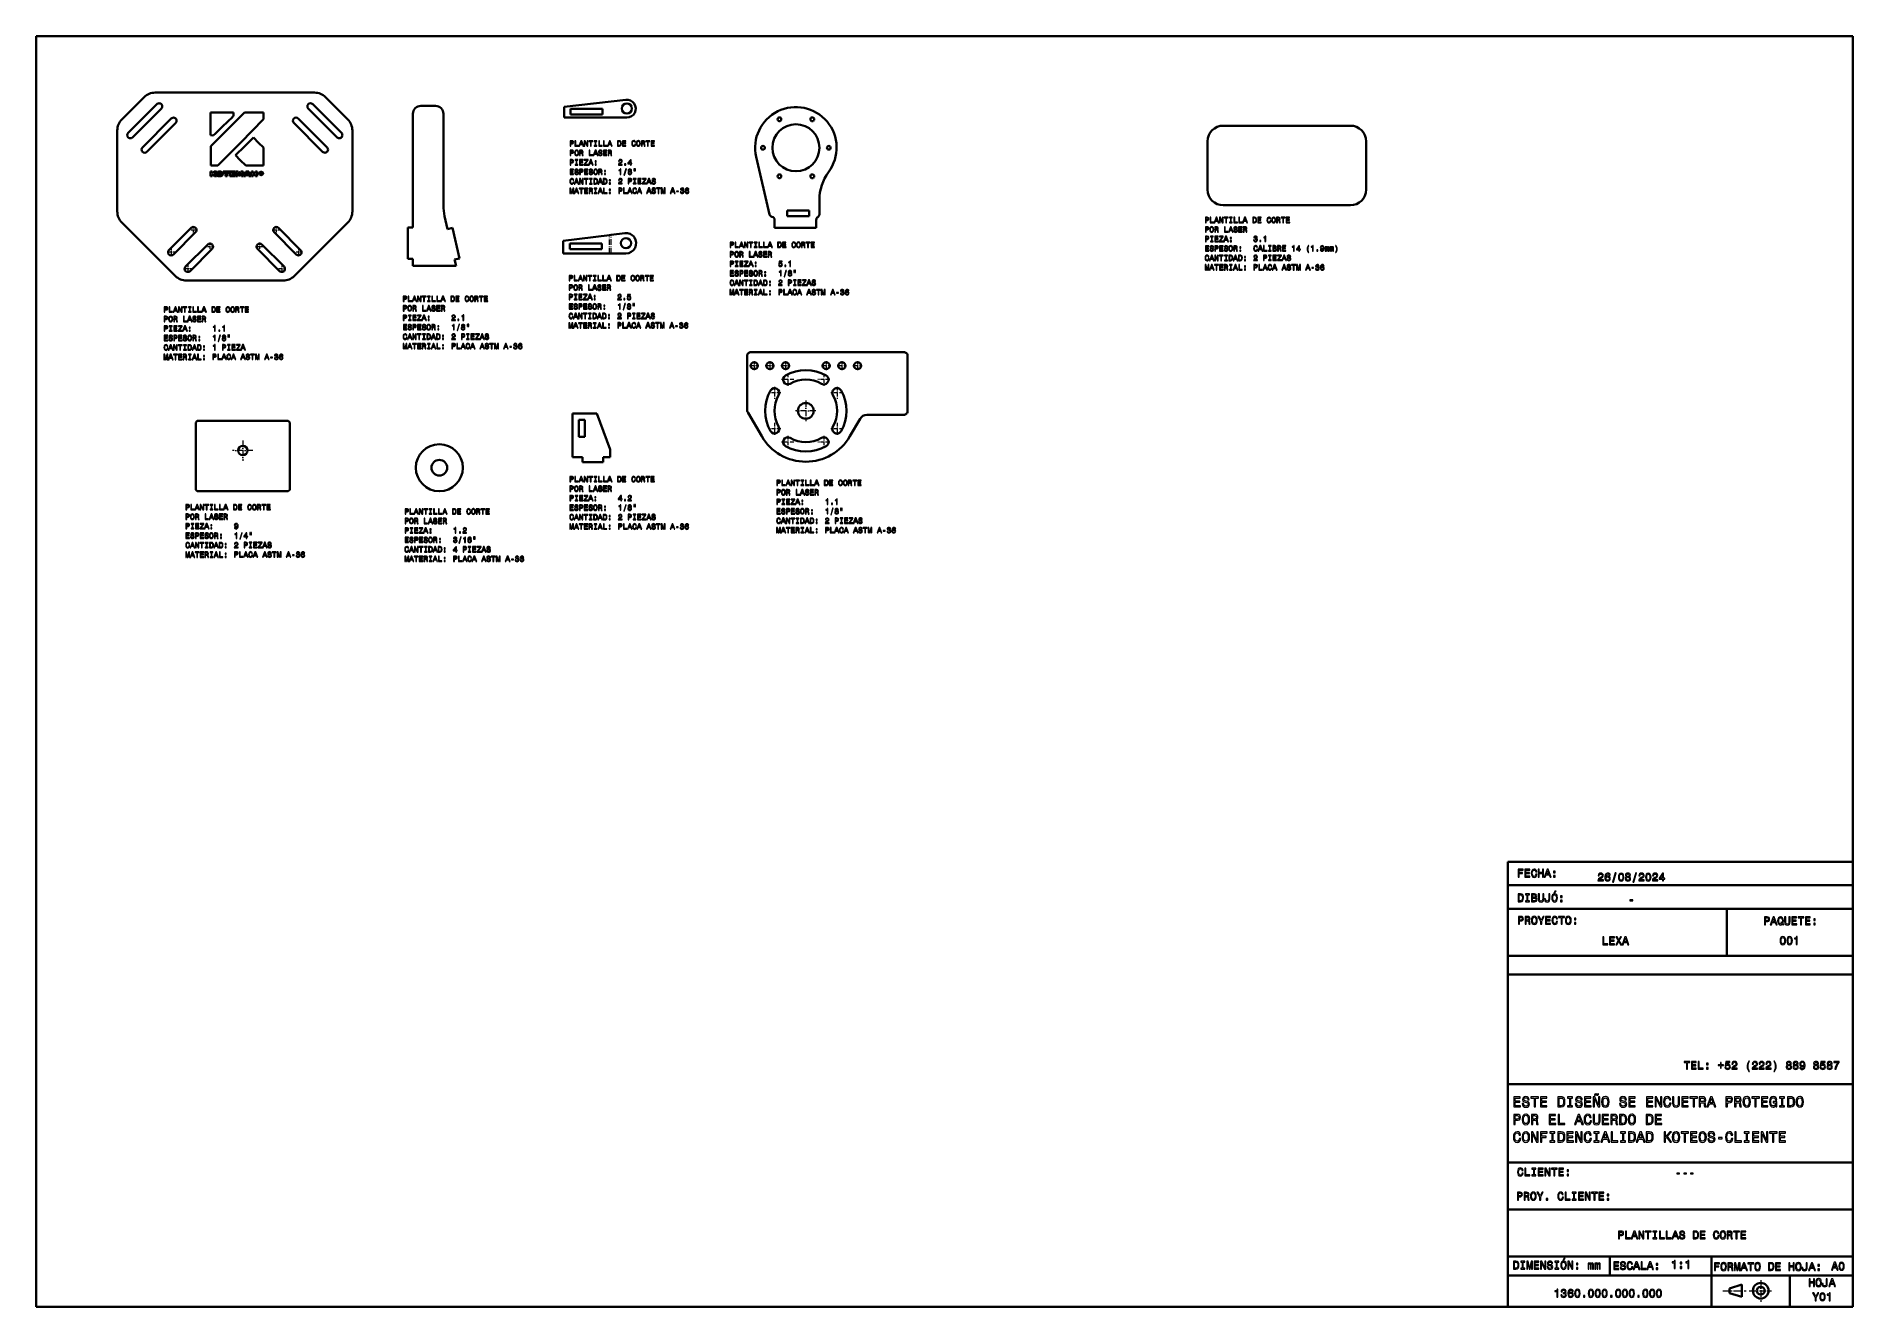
# Model space of a CAD drawing. Extents: x 15 to 1174, y 15 to 826.
import ezdxf

# ---------------------------------------------------------------- set-up
doc = ezdxf.new("R2010")
doc.units = 0
doc.linetypes.add('DASHDOT', pattern=[18.5, 12, -3, 0.5, -3])

msp = doc.modelspace()

# ---------------------------------------------------------------- linework, layer by layer
at = {"color": 7, "lineweight": 35}
for p, q in [((1173.969971, 825.840027), (15, 825.840027)), ((15, 15), (15, 825.840027)), ((1173.969971, 15), (1173.969971, 825.840027)), ((90.783447, 789.918457), (192.499176, 789.918457)), ((69.570244, 772.847412), (83.712379, 786.989502)), ((91.9403, 782.545898), (73.555527, 764.161072)), ((76.383949, 761.332642), (94.76873, 779.717468)), ((126.240486, 777.307739), (133.919418, 777.307739)), ((126.240486, 769.782166), (126.240486, 777.307739)), ((133.919418, 777.307739), (140.817795, 777.307739)), ((137.192596, 766.559265), (147.838989, 777.218872)), ((140.817795, 777.307739), (140.734146, 775.231934)), ((147.838989, 777.218872), (153.806702, 777.238647)), ((153.806702, 777.238647), (159.892502, 777.238647)), ((159.892502, 777.238647), (159.922089, 775.087646)), ((206.898682, 761.332642), (188.513885, 779.717468)), ((191.342316, 782.545898), (209.727097, 764.161072)), ((199.570251, 786.989502), (213.712372, 772.847412)), ((269.740082, 781.39563), (260.320465, 781.39563)), ((391.147766, 785.394409), (351.845734, 780.783203)), ((351.845734, 780.783203), (351.845734, 774.033203)), ((355.845734, 776.033203), (355.845734, 779.533203)), ((355.845734, 779.533203), (376.345734, 779.533203)), ((376.345734, 779.533203), (376.345734, 776.033203)), ((66.641312, 714.060608), (66.641312, 765.776306)), ((101.13269, 773.353516), (82.74791, 754.968689)), ((85.57634, 752.140259), (103.961121, 770.525085)), ((126.240486, 762.646851), (126.240486, 769.782166)), ((126.358986, 755.712463), (137.192596, 766.559265)), ((130.833359, 765.313599), (129.678818, 764.208496)), ((134.487778, 768.835266), (130.833359, 765.313599)), ((136.356613, 770.708923), (134.487778, 768.835266)), ((137.81337, 772.132385), (136.356613, 770.708923)), ((139.693024, 773.915283), (137.81337, 772.132385)), ((140.217163, 774.418091), (139.693024, 773.915283)), ((140.531662, 774.757324), (140.217163, 774.418091)), ((140.626099, 774.888062), (140.531662, 774.757324)), ((140.687119, 775.004761), (140.626099, 774.888062)), ((140.721024, 775.116394), (140.687119, 775.004761)), ((140.734146, 775.231934), (140.721024, 775.116394)), ((159.941818, 772.897217), (145.396912, 758.086182)), ((159.922089, 775.087646), (159.941818, 772.897217)), ((197.706284, 752.140259), (179.321503, 770.525085)), ((182.149933, 773.353516), (200.534714, 754.968689)), ((216.641312, 765.776306), (216.641312, 714.060608)), ((255.320465, 776.39563), (255.320465, 703.89563)), ((274.740082, 717.813721), (274.740082, 776.39563)), ((391.811981, 774.033203), (351.845734, 774.033203)), ((376.345734, 776.033203), (355.845734, 776.033203)), ((772.292358, 768.801758), (812.907959, 768.801758)), ((853.52356, 768.801758), (812.907959, 768.801758)), ((127.640129, 762.620056), (126.240486, 762.646851)), ((126.270294, 749.478943), (126.358986, 755.712463)), ((127.718246, 762.618652), (127.640129, 762.620056)), ((127.79937, 762.631042), (127.718246, 762.618652)), ((127.892853, 762.665405), (127.79937, 762.631042)), ((128.008041, 762.729919), (127.892853, 762.665405)), ((128.340973, 762.982117), (128.008041, 762.729919)), ((128.872955, 763.453125), (128.340973, 762.982117)), ((129.678818, 764.208496), (128.872955, 763.453125)), ((145.396912, 758.086182), (130.711517, 743.369873)), ((142.085602, 749.908203), (147.763, 755.531555)), ((147.763, 755.531555), (153.578293, 761.273193)), ((153.578293, 761.273193), (156.863602, 757.954285)), ((156.863602, 757.954285), (159.951797, 754.792969)), ((159.951797, 754.792969), (159.931992, 749.073547)), ((762.289185, 728.001709), (762.289185, 758.801758)), ((863.526733, 728.001709), (863.526733, 758.801758)), ((126.281372, 743.425659), (126.270294, 749.478943)), ((128.506897, 743.411743), (126.281372, 743.425659)), ((130.711517, 743.369873), (128.506897, 743.411743)), ((145.163101, 746.690247), (142.085602, 749.908203)), ((148.674194, 743.334351), (145.163101, 746.690247)), ((154.224304, 743.373779), (148.674194, 743.334351)), ((159.951797, 743.393494), (154.224304, 743.373779)), ((159.931992, 749.073547), (159.951797, 743.393494)), ((474.306152, 748.845215), (482.766693, 712.198608)), ((126.044197, 736.526245), (126.044197, 739.510742)), ((126.044197, 739.510742), (127.14003, 739.510742)), ((127.143768, 736.526245), (126.044197, 736.526245)), ((127.14003, 739.510742), (127.14003, 738.396973)), ((127.14003, 738.396973), (127.43692, 738.612671)), ((127.155815, 737.341187), (127.143204, 737.26709)), ((127.143204, 737.26709), (127.143768, 736.526245)), ((127.180939, 737.36853), (127.155815, 737.341187)), ((127.226631, 737.387451), (127.180939, 737.36853)), ((127.268723, 737.412598), (127.226631, 737.387451)), ((127.30735, 737.447815), (127.268723, 737.412598)), ((127.744087, 737.797302), (127.30735, 737.447815)), ((127.43692, 738.612671), (128.226471, 739.264465)), ((128.130585, 737.31543), (127.744087, 737.797302)), ((128.609619, 736.653748), (128.130585, 737.31543)), ((128.226471, 739.264465), (128.525452, 739.487488)), ((128.525452, 739.487488), (128.596863, 739.514771)), ((129.904953, 739.51593), (128.53244, 738.426941)), ((128.53244, 738.426941), (129.986389, 736.51709)), ((128.596863, 739.514771), (129.904953, 739.51593)), ((128.664124, 736.590088), (128.609619, 736.653748)), ((128.728027, 736.544983), (128.664124, 736.590088)), ((128.806335, 736.519165), (128.728027, 736.544983)), ((128.904022, 736.513245), (128.806335, 736.519165)), ((129.371902, 736.519775), (128.904022, 736.513245)), ((129.840286, 736.51709), (129.371902, 736.519775)), ((129.857208, 738.344116), (129.82605, 738.122925)), ((129.82605, 738.122925), (129.828217, 737.991272)), ((129.828217, 737.991272), (129.84549, 737.859009)), ((129.986389, 736.51709), (129.840286, 736.51709)), ((129.84549, 737.859009), (129.890823, 737.593872)), ((129.923981, 738.555908), (129.857208, 738.344116)), ((129.890823, 737.593872), (129.937759, 737.422058)), ((130.029068, 738.758057), (129.923981, 738.555908)), ((129.937759, 737.422058), (130.022629, 737.26709)), ((130.022629, 737.26709), (130.133911, 737.124756)), ((130.175232, 738.950195), (130.029068, 738.758057)), ((130.133911, 737.124756), (130.260132, 736.990784)), ((130.36322, 739.121826), (130.175232, 738.950195)), ((130.260132, 736.990784), (130.424774, 736.852234)), ((130.576111, 739.255371), (130.36322, 739.121826)), ((130.424774, 736.852234), (130.595184, 736.753601)), ((130.808319, 739.360229), (130.576111, 739.255371)), ((130.595184, 736.753601), (130.771454, 736.680176)), ((130.771454, 736.680176), (130.953705, 736.617126)), ((131.054276, 739.445801), (130.808319, 739.360229)), ((130.912827, 738.055359), (130.924225, 738.154175)), ((130.916245, 737.954407), (130.912827, 738.055359)), ((130.965866, 737.747803), (130.916245, 737.954407)), ((130.924225, 738.154175), (130.950851, 738.250244)), ((130.950851, 738.250244), (130.993134, 738.343201)), ((130.953705, 736.617126), (131.299057, 736.525513)), ((131.01947, 737.63501), (130.965866, 737.747803)), ((130.993134, 738.343201), (131.051483, 738.432556)), ((131.094238, 737.533752), (131.01947, 737.63501)), ((131.051483, 738.432556), (131.126312, 738.517822)), ((131.288376, 739.492004), (131.054276, 739.445801)), ((131.190613, 737.450195), (131.094238, 737.533752)), ((131.126312, 738.517822), (131.204987, 738.580688)), ((131.309082, 737.39032), (131.190613, 737.450195)), ((131.204987, 738.580688), (131.300034, 738.632874)), ((131.531021, 739.514648), (131.288376, 739.492004)), ((131.299057, 736.525513), (131.522263, 736.491516)), ((131.300034, 738.632874), (131.509644, 738.70166)), ((131.601517, 737.316345), (131.309082, 737.39032)), ((131.509644, 738.70166), (131.792221, 738.735352)), ((131.522263, 736.491516), (131.776413, 736.475037)), ((131.776688, 739.535889), (131.531021, 739.514648)), ((131.872894, 737.268066), (131.601517, 737.316345)), ((131.776413, 736.475037), (132.328857, 736.520386)), ((132.022476, 739.541199), (131.776688, 739.535889)), ((131.792221, 738.735352), (132.080399, 738.740662)), ((132.276093, 737.320007), (131.872894, 737.268066)), ((132.305969, 739.523438), (132.022476, 739.541199)), ((132.080399, 738.740662), (132.248215, 738.72821)), ((132.248215, 738.72821), (132.408005, 738.691101)), ((132.443497, 737.35614), (132.276093, 737.320007)), ((132.585144, 739.486328), (132.305969, 739.523438)), ((132.328857, 736.520386), (132.721222, 736.57782)), ((132.408005, 738.691101), (132.556305, 738.630249)), ((132.588303, 737.421143), (132.443497, 737.35614)), ((132.556305, 738.630249), (132.689606, 738.546753)), ((132.858109, 739.424255), (132.585144, 739.486328)), ((132.711685, 737.513306), (132.588303, 737.421143)), ((132.689606, 738.546753), (132.781464, 738.460205)), ((132.81485, 737.631165), (132.711685, 737.513306)), ((132.721222, 736.57782), (132.992569, 736.643616)), ((132.781464, 738.460205), (132.851334, 738.358643)), ((132.88002, 737.748657), (132.81485, 737.631165)), ((132.851334, 738.358643), (132.898438, 738.245911)), ((133.123062, 739.331604), (132.858109, 739.424255)), ((132.915451, 737.871277), (132.88002, 737.748657)), ((132.898438, 738.245911), (132.921951, 738.125671)), ((132.927353, 737.997437), (132.915451, 737.871277)), ((132.921951, 738.125671), (132.927353, 737.997437)), ((132.992569, 736.643616), (133.143433, 736.701843)), ((133.404846, 739.182861), (133.123062, 739.331604)), ((133.143433, 736.701843), (133.286041, 736.773071)), ((133.286041, 736.773071), (133.546158, 736.950012)), ((133.526947, 739.094116), (133.404846, 739.182861)), ((133.636398, 738.996033), (133.526947, 739.094116)), ((133.546158, 736.950012), (133.652878, 737.046936)), ((133.733063, 738.888794), (133.636398, 738.996033)), ((133.652878, 737.046936), (133.74437, 737.150635)), ((133.816849, 738.7724), (133.733063, 738.888794)), ((133.74437, 737.150635), (133.885529, 737.375977)), ((133.887665, 738.647156), (133.816849, 738.7724)), ((133.885529, 737.375977), (133.977402, 737.621155)), ((133.945389, 738.513123), (133.887665, 738.647156)), ((133.993378, 738.359436), (133.945389, 738.513123)), ((133.977402, 737.621155), (134.027725, 737.881226)), ((134.024277, 738.202026), (133.993378, 738.359436)), ((134.036316, 738.042114), (134.024277, 738.202026)), ((134.027725, 737.881226), (134.036316, 738.042114)), ((134.211319, 739.506836), (138.228592, 739.506836)), ((134.211319, 738.740601), (134.211319, 739.506836)), ((135.670395, 738.740601), (134.211319, 738.740601)), ((135.670395, 736.526367), (135.670395, 738.740601)), ((136.783401, 736.526367), (135.670395, 736.526367)), ((138.228592, 738.74585), (136.783401, 738.74585)), ((136.783401, 738.74585), (136.783401, 736.526367)), ((138.228592, 739.506836), (138.228592, 738.74585)), ((138.5354, 736.524353), (138.5354, 739.509277)), ((138.5354, 739.509277), (141.799896, 739.509277)), ((141.802902, 736.524353), (138.5354, 736.524353)), ((141.799896, 738.773682), (139.636398, 738.773682)), ((139.636398, 738.773682), (139.636398, 738.403748)), ((139.636398, 738.403748), (141.4431, 738.403748)), ((141.4431, 737.725281), (139.639404, 737.725281)), ((139.639404, 737.725281), (139.639404, 737.260071)), ((139.639404, 737.260071), (141.802902, 737.260071)), ((141.4431, 738.403748), (141.4431, 737.725281)), ((141.799896, 739.509277), (141.799896, 738.773682)), ((141.802902, 737.260071), (141.802902, 736.524353)), ((142.241501, 739.509644), (142.35936, 739.515686)), ((142.241501, 736.525879), (142.241501, 739.509644)), ((143.30899, 736.525879), (142.241501, 736.525879)), ((142.35936, 739.515686), (143.623703, 739.517273)), ((143.731796, 737.85553), (143.30899, 738.531555)), ((143.30899, 738.531555), (143.30899, 736.525879)), ((143.623703, 739.517273), (143.717041, 739.499634)), ((143.717041, 739.499634), (143.780762, 739.435364)), ((144.237991, 737.011719), (143.731796, 737.85553)), ((143.780762, 739.435364), (144.489639, 738.326721)), ((144.293518, 736.969421), (144.237991, 737.011719)), ((144.368027, 736.950012), (144.293518, 736.969421)), ((144.927002, 736.944824), (144.368027, 736.950012)), ((144.489639, 738.326721), (144.652618, 738.097839)), ((144.652618, 738.097839), (145.307266, 739.18042)), ((145.027908, 736.963867), (144.927002, 736.944824)), ((145.089874, 737.030762), (145.027908, 736.963867)), ((145.734085, 738.164307), (145.089874, 737.030762)), ((145.307266, 739.18042), (145.487564, 739.45636)), ((145.487564, 739.45636), (145.532059, 739.494934)), ((145.532059, 739.494934), (145.587189, 739.513367)), ((145.587189, 739.513367), (146.985107, 739.512939)), ((145.929276, 738.485901), (145.734085, 738.164307)), ((145.953201, 738.479065), (145.929276, 738.485901)), ((145.953201, 736.526245), (145.953201, 738.479065)), ((147.011902, 736.526245), (145.953201, 736.526245)), ((146.985107, 739.512939), (147.011948, 739.501343)), ((147.011948, 739.501343), (147.011902, 736.526245)), ((147.549774, 736.965515), (147.343079, 736.522278)), ((147.343079, 736.522278), (148.499893, 736.522278)), ((147.945511, 737.821533), (147.549774, 736.965515)), ((148.659821, 739.365356), (147.945511, 737.821533)), ((148.499893, 736.522278), (148.787689, 737.165894)), ((148.701385, 739.448792), (148.659821, 739.365356)), ((148.743423, 739.493958), (148.701385, 739.448792)), ((148.808121, 739.512573), (148.743423, 739.493958)), ((148.787689, 737.165894), (150.375259, 737.162903)), ((148.917694, 739.516174), (148.808121, 739.512573)), ((150.328171, 739.516174), (148.917694, 739.516174)), ((149.103302, 737.850281), (149.4487, 738.657166)), ((150.137497, 737.850281), (149.103302, 737.850281)), ((149.4487, 738.657166), (149.492126, 738.725037)), ((149.492126, 738.725037), (149.528534, 738.743042)), ((149.528534, 738.743042), (149.581726, 738.744385)), ((149.581726, 738.744385), (149.745804, 738.743042)), ((149.745804, 738.743042), (150.137497, 737.850281)), ((150.437531, 739.511414), (150.328171, 739.516174)), ((150.375259, 737.162903), (150.433105, 737.140503)), ((150.433105, 737.140503), (150.476013, 737.095581)), ((150.503845, 739.490173), (150.437531, 739.511414)), ((150.476013, 737.095581), (150.691315, 736.616089)), ((150.54744, 739.44165), (150.503845, 739.490173)), ((150.588623, 739.355164), (150.54744, 739.44165)), ((150.906418, 738.657227), (150.588623, 739.355164)), ((150.691315, 736.616089), (150.742844, 736.540161)), ((150.742844, 736.540161), (150.784149, 736.520935)), ((150.784149, 736.520935), (150.842514, 736.515259)), ((150.842514, 736.515259), (151.596298, 736.517029)), ((151.407913, 737.564819), (150.906418, 738.657227)), ((151.768982, 736.80603), (151.407913, 737.564819)), ((151.596298, 736.517029), (151.904297, 736.51709)), ((151.904297, 736.51709), (151.768936, 736.80603)), ((152.233093, 736.526245), (152.233093, 739.510742)), ((152.233093, 739.510742), (153.333893, 739.510742)), ((153.338501, 736.526245), (152.233093, 736.526245)), ((153.333893, 739.510742), (153.333893, 738.470276)), ((153.333893, 738.470276), (154.829895, 738.470276)), ((154.833694, 737.686035), (153.338501, 737.686035)), ((153.338501, 737.686035), (153.338501, 736.526245)), ((154.829895, 738.470276), (154.829895, 739.510071)), ((154.829895, 739.510071), (155.930893, 739.510071)), ((154.833694, 736.523987), (154.833694, 737.686035)), ((155.930893, 736.523987), (154.833694, 736.523987)), ((155.930893, 739.510071), (155.930893, 736.523987)), ((157.266739, 738.312805), (157.289261, 738.524902)), ((157.290665, 738.099854), (157.266739, 738.312805)), ((157.289261, 738.524902), (157.357208, 738.720032)), ((157.356995, 737.906799), (157.290665, 738.099854)), ((157.46225, 737.735779), (157.356995, 737.906799)), ((157.357208, 738.720032), (157.466415, 738.894836)), ((157.602936, 737.589233), (157.46225, 737.735779)), ((157.466415, 738.894836), (157.612717, 739.045654)), ((157.589462, 738.49585), (157.571838, 738.331848)), ((157.571838, 738.331848), (157.588043, 738.160339)), ((157.588043, 738.160339), (157.636047, 738.005432)), ((157.639847, 738.645081), (157.589462, 738.49585)), ((157.775604, 737.469299), (157.602936, 737.589233)), ((157.612717, 739.045654), (157.791946, 739.169067)), ((157.636047, 738.005432), (157.713669, 737.868958)), ((157.720398, 738.777283), (157.639847, 738.645081)), ((157.713669, 737.868958), (157.818771, 737.75293)), ((157.828506, 738.890259), (157.720398, 738.777283)), ((157.976776, 737.378357), (157.775604, 737.469299)), ((157.791946, 739.169067), (157.999954, 739.261536)), ((157.818771, 737.75293), (157.949173, 737.65918)), ((157.961609, 738.981873), (157.828506, 738.890259)), ((157.949173, 737.65918), (158.102707, 737.589722)), ((158.117096, 739.049866), (157.961609, 738.981873)), ((158.202957, 737.318665), (157.976776, 737.378357)), ((157.982834, 738.738098), (157.982193, 737.953979)), ((157.982193, 737.953979), (157.987534, 737.882385)), ((157.99202, 738.816284), (157.982834, 738.738098)), ((157.987534, 737.882385), (158.013107, 737.833679)), ((158.025574, 738.868652), (157.99202, 738.816284)), ((157.999954, 739.261536), (158.232574, 739.31958)), ((158.013107, 737.833679), (158.065964, 737.805786)), ((158.086243, 738.896729), (158.025574, 738.868652)), ((158.065964, 737.805786), (158.153168, 737.79657)), ((158.176819, 738.901794), (158.086243, 738.896729)), ((158.102707, 737.589722), (158.277206, 737.546448)), ((158.292389, 739.092102), (158.117096, 739.049866)), ((158.153168, 737.79657), (158.238754, 737.80658)), ((158.541153, 738.900269), (158.176819, 738.901794)), ((158.450684, 737.29248), (158.202957, 737.318665)), ((158.232574, 739.31958), (158.485641, 739.339661)), ((158.238754, 737.80658), (158.286621, 737.83667)), ((158.277206, 737.546448), (158.47052, 737.531311)), ((158.286621, 737.83667), (158.306427, 737.88501)), ((158.484909, 739.106323), (158.292389, 739.092102)), ((158.306427, 737.88501), (158.307846, 737.950073)), ((158.306793, 738.198425), (158.421143, 738.194641)), ((158.307846, 737.950073), (158.306793, 738.198425)), ((158.314041, 738.673706), (158.514465, 738.670654)), ((158.314041, 738.389893), (158.314041, 738.673706)), ((158.535904, 738.416992), (158.314041, 738.389893)), ((158.421143, 738.194641), (158.50708, 738.162903)), ((158.667282, 737.303833), (158.450684, 737.29248)), ((158.47052, 737.531311), (158.661514, 737.545776)), ((158.678116, 739.09082), (158.484909, 739.106323)), ((158.485641, 739.339661), (158.740936, 739.320679)), ((158.50708, 738.162903), (158.569611, 738.10437)), ((158.514465, 738.670654), (158.593231, 738.639648)), ((158.613968, 738.457031), (158.535904, 738.416992)), ((158.706894, 738.886597), (158.541153, 738.900269)), ((158.569611, 738.10437), (158.613754, 738.020264)), ((158.593231, 738.639648), (158.633682, 738.557434)), ((158.613754, 738.020264), (158.675461, 737.876709)), ((158.632828, 738.497681), (158.613968, 738.457031)), ((158.633682, 738.557434), (158.632828, 738.497681)), ((158.661514, 737.545776), (158.836258, 737.588501)), ((158.883789, 737.351318), (158.667282, 737.303833)), ((158.675461, 737.876709), (158.74588, 737.808655)), ((158.853394, 739.046753), (158.678116, 739.09082)), ((158.833862, 738.847534), (158.706894, 738.886597)), ((158.740936, 739.320679), (158.972946, 739.265381)), ((158.74588, 737.808655), (158.866333, 737.797852)), ((158.801132, 738.310852), (158.915314, 738.393616)), ((159.078156, 737.825867), (158.801132, 738.310852)), ((158.924728, 738.781921), (158.833862, 738.847534)), ((158.836258, 737.588501), (158.991959, 737.657043)), ((159.008255, 738.976318), (158.853394, 739.046753)), ((158.866333, 737.797852), (159.078156, 737.825867)), ((159.0914, 737.433716), (158.883789, 737.351318)), ((158.915314, 738.393616), (158.983398, 738.481079)), ((158.982208, 738.688599), (158.924728, 738.781921)), ((158.972946, 739.265381), (159.178284, 739.176636)), ((159.005615, 738.577881), (158.982208, 738.688599)), ((158.983398, 738.481079), (159.005615, 738.577881)), ((158.991959, 737.657043), (159.1259, 737.749207)), ((159.140198, 738.881836), (159.008255, 738.976318)), ((159.281296, 737.549866), (159.0914, 737.433716)), ((159.1259, 737.749207), (159.235291, 737.862549)), ((159.246704, 738.765381), (159.140198, 738.881836)), ((159.178284, 739.176636), (159.353607, 739.057129)), ((159.235291, 737.862549), (159.317398, 737.994812)), ((159.325302, 738.629272), (159.246704, 738.765381)), ((159.444656, 737.698425), (159.281296, 737.549866)), ((159.317398, 737.994812), (159.369461, 738.143677)), ((159.373474, 738.475647), (159.325302, 738.629272)), ((159.353607, 739.057129), (159.495544, 738.909668)), ((159.369461, 738.143677), (159.388733, 738.306763)), ((159.388733, 738.306763), (159.373474, 738.475647)), ((159.572678, 737.878235), (159.444656, 737.698425)), ((159.495544, 738.909668), (159.600739, 738.736938)), ((159.656555, 738.088074), (159.572678, 737.878235)), ((159.600739, 738.736938), (159.665817, 738.541687)), ((159.687439, 738.326721), (159.656555, 738.088074)), ((159.665817, 738.541687), (159.687439, 738.326721)), ((514.639771, 721.362305), (514.639771, 712.158081)), ((103.712379, 672.847412), (69.570244, 706.989502)), ((213.712372, 706.989502), (179.570251, 672.847412)), ((277.421631, 702.780518), (275.508972, 711.065186)), ((486.114075, 703.69397), (486.114075, 708.69397)), ((494.139771, 714.593994), (494.139771, 711.093994)), ((494.139771, 714.593994), (508.139771, 714.593994)), ((508.139771, 711.093994), (494.139771, 711.093994)), ((508.139771, 711.093994), (508.139771, 714.593994)), ((512.639771, 703.69397), (512.639771, 708.69397)), ((812.907959, 718.001709), (772.292358, 718.001709)), ((812.907959, 718.001709), (853.52356, 718.001709)), ((99.620499, 689.43927), (113.762634, 703.581421)), ((116.591057, 700.752991), (102.448929, 686.61084)), ((166.691559, 700.752991), (180.833694, 686.61084)), ((183.662125, 689.43927), (169.519989, 703.581421)), ((252.145462, 703.89563), (252.145462, 683.89563)), ((255.320465, 703.89563), (252.145462, 703.89563)), ((280.515259, 703.494751), (277.421631, 702.780518)), ((285.014282, 684.007324), (280.515259, 703.494751)), ((351.242157, 695.266296), (380.661499, 698.981689)), ((380.661499, 698.981689), (381.822815, 699.128357)), ((381.822815, 699.128357), (390.427734, 700.215088)), ((486.114075, 703.69397), (512.639771, 703.69397)), ((110.227097, 678.832642), (124.369232, 692.974792)), ((127.197662, 690.146362), (113.055527, 676.004272)), ((156.084961, 690.146362), (170.227097, 676.004272)), ((173.055527, 678.832642), (158.913391, 692.974792)), ((255.320465, 683.89563), (252.145462, 683.89563)), ((255.320465, 683.89563), (255.320465, 679.39563)), ((281.920654, 683.293091), (285.014282, 684.007324)), ((351.242157, 687.266296), (351.242157, 695.266296)), ((380.661499, 687.266296), (351.242157, 687.266296)), ((355.442169, 693.566284), (355.442169, 690.066284)), ((355.442169, 693.566284), (375.942169, 693.566284)), ((375.942169, 690.066284), (355.442169, 690.066284)), ((375.942169, 690.066284), (375.942169, 693.566284)), ((381.822815, 687.266296), (380.661499, 687.266296)), ((391.242157, 687.266296), (381.822815, 687.266296)), ((255.320465, 679.39563), (282.820465, 679.39563)), ((282.820465, 679.39563), (281.920654, 683.293091)), ((141.641312, 669.918457), (110.783447, 669.918457)), ((172.499176, 669.918457), (141.641312, 669.918457)), ((468.481445, 588.081726), (468.481445, 621.7901)), ((470.981445, 624.2901), (568.481445, 624.2901)), ((570.981445, 621.7901), (570.981445, 586.7901)), ((116.693176, 579.444885), (117.693176, 580.444885)), ((117.693176, 580.444885), (175.693176, 580.444885)), ((175.693176, 580.444885), (176.693176, 579.444885)), ((357.084198, 585.120728), (372.712891, 585.120728)), ((357.084198, 557.120728), (357.084198, 585.120728)), ((361.084198, 581.120728), (361.084198, 570.120728)), ((365.084198, 581.120728), (361.084198, 581.120728)), ((365.084198, 581.120728), (365.084198, 570.120728)), ((372.712891, 585.120728), (381.084198, 562.120728)), ((477.835632, 570.5401), (469.151306, 585.581726)), ((540.622437, 581.7901), (534.127258, 570.5401)), ((568.481445, 584.2901), (544.952576, 584.2901)), ((116.693176, 536.444885), (116.693176, 579.444885)), ((176.693176, 579.444885), (176.693176, 536.444885)), ((361.084198, 570.120728), (365.084198, 570.120728)), ((363.584198, 557.120728), (357.084198, 557.120728)), ((363.584198, 557.120728), (363.584198, 553.94574)), ((376.584198, 557.120728), (376.584198, 553.94574)), ((381.084198, 557.120728), (376.584198, 557.120728)), ((381.084198, 557.120728), (381.084198, 562.120728)), ((363.584198, 553.94574), (376.584198, 553.94574)), ((116.693176, 536.444885), (117.693176, 535.444885)), ((175.693176, 535.444885), (117.693176, 535.444885)), ((176.693176, 536.444885), (175.693176, 535.444885)), ((953.969971, 299), (953.969971, 15)), ((953.969971, 299), (1173.969971, 299)), ((953.969971, 284), (1173.969971, 284)), ((953.969971, 269), (1173.969971, 269)), ((1093.573608, 269), (1093.573608, 239)), ((953.969971, 239), (1173.969971, 239)), ((953.969971, 227), (1173.969971, 227)), ((953.969971, 157), (1173.969971, 157)), ((953.969971, 107), (1173.969971, 107)), ((953.969971, 77), (1173.969971, 77)), ((953.969971, 47), (1173.969971, 47)), ((1018.969971, 47), (1018.969971, 35)), ((1083.969971, 47), (1083.969971, 15)), ((953.969971, 35), (1173.969971, 35)), ((1133.969971, 35), (1133.969971, 15)), ((1103.300049, 29.200001), (1095.300049, 26.700001)), ((1095.300049, 25.200001), (1095.300049, 26.700001)), ((1095.300049, 23.700001), (1095.300049, 25.200001)), ((1095.300049, 23.700001), (1103.300049, 21.200001)), ((1103.300049, 29.200001), (1103.300049, 21.200001)), ((1173.969971, 15), (15, 15))]:
    msp.add_line(p, q, dxfattribs=at)
at = {"color": 7, "linetype": 'DASHDOT', "lineweight": 13, "ltscale": 0.13}
for p, q in [((117.776848, 702.167175), (112.576843, 702.167175)), ((115.176849, 704.767212), (115.176849, 699.5672)), ((170.70578, 702.167175), (165.505783, 702.167175)), ((168.105774, 704.767212), (168.105774, 699.5672)), ((103.634705, 688.025085), (98.434708, 688.025085)), ((101.034714, 690.625061), (101.034714, 685.425049)), ((128.383453, 691.560608), (123.183449, 691.560608)), ((125.783447, 694.160583), (125.783447, 688.960571)), ((160.099182, 691.560608), (154.89917, 691.560608)), ((157.499176, 694.160583), (157.499176, 688.960571)), ((184.847916, 688.025085), (179.647919, 688.025085)), ((182.24791, 690.625061), (182.24791, 685.425049)), ((114.24131, 677.418457), (109.041313, 677.418457)), ((174.241302, 677.418457), (169.041306, 677.418457))]:
    msp.add_line(p, q, dxfattribs=at)
at = {"color": 7, "linetype": 'DASHDOT', "lineweight": 13, "ltscale": 0.292885}
msp.add_line((380.661499, 687.266296), (380.661499, 698.981689), dxfattribs=at)
at = {"color": 7, "linetype": 'DASHDOT', "lineweight": 13, "ltscale": 0.296552}
msp.add_line((381.822815, 687.266296), (381.822815, 699.128357), dxfattribs=at)
at = {"color": 7, "linetype": 'DASHDOT', "lineweight": 13, "ltscale": 0.129999}
for p, q in [((111.641312, 680.018433), (111.641312, 674.818481)), ((171.641312, 680.018433), (171.641312, 674.818481))]:
    msp.add_line(p, q, dxfattribs=at)
at = {"color": 7, "linetype": 'DASHDOT', "lineweight": 13, "ltscale": 0.14625}
for p, q in [((476.006439, 615.590088), (470.156433, 615.590088)), ((486.006439, 615.590088), (480.156433, 615.590088)), ((496.006439, 615.590088), (490.156433, 615.590088))]:
    msp.add_line(p, q, dxfattribs=at)
at = {"color": 7, "linetype": 'DASHDOT', "lineweight": 13, "ltscale": 0.146249}
for p, q in [((473.081451, 618.515076), (473.081451, 612.6651)), ((483.081451, 618.515076), (483.081451, 612.6651)), ((493.081451, 618.515076), (493.081451, 612.6651)), ((521.906433, 615.590088), (516.056458, 615.590088)), ((518.981445, 618.515076), (518.981445, 612.6651)), ((531.906433, 615.590088), (526.056458, 615.590088)), ((528.981445, 618.515076), (528.981445, 612.6651)), ((541.906433, 615.590088), (536.056458, 615.590088)), ((538.981445, 618.515076), (538.981445, 612.6651))]:
    msp.add_line(p, q, dxfattribs=at)
at = {"color": 7, "linetype": 'DASHDOT', "lineweight": 13, "ltscale": 0.195}
for p, q in [((498.381439, 606.708679), (490.581451, 606.708679)), ((494.481445, 610.608704), (494.481445, 602.808716)), ((517.481445, 610.608704), (517.481445, 602.808716)), ((489.96286, 598.2901), (482.162872, 598.2901)), ((489.96286, 575.2901), (482.162872, 575.2901)), ((494.481445, 570.771484), (494.481445, 562.971497)), ((517.481445, 570.771484), (517.481445, 562.971497)), ((498.381439, 566.871521), (490.581451, 566.871521))]:
    msp.add_line(p, q, dxfattribs=at)
at = {"color": 7, "linetype": 'DASHDOT', "lineweight": 13, "ltscale": 0.195001}
for p, q in [((521.38147, 606.708679), (513.581421, 606.708679)), ((486.062866, 602.190125), (486.062866, 594.390076)), ((529.800049, 598.2901), (522, 598.2901)), ((525.900024, 602.190125), (525.900024, 594.390076)), ((486.062866, 579.190125), (486.062866, 571.390076)), ((529.800049, 575.2901), (522, 575.2901)), ((525.900024, 579.190125), (525.900024, 571.390076)), ((521.38147, 566.871521), (513.581421, 566.871521))]:
    msp.add_line(p, q, dxfattribs=at)
at = {"color": 7, "linetype": 'DASHDOT', "lineweight": 13, "ltscale": 0.325}
for p, q in [((505.981445, 593.2901), (505.981445, 580.2901)), ((512.481445, 586.7901), (499.481445, 586.7901)), ((146.693176, 567.944885), (146.693176, 554.944885)), ((153.193176, 561.444885), (140.193176, 561.444885))]:
    msp.add_line(p, q, dxfattribs=at)
at = {"color": 7, "linetype": 'DASHDOT', "lineweight": 13, "ltscale": 0.371072}
msp.add_line((1091.104004, 25.200001), (1105.946899, 25.200001), dxfattribs=at)
at = {"color": 7, "linetype": 'DASHDOT', "lineweight": 13, "ltscale": 0.357507}
msp.add_line((1107.862183, 25.200001), (1122.162476, 25.200001), dxfattribs=at)
at = {"color": 7, "linetype": 'DASHDOT', "lineweight": 13, "ltscale": 0.348729}
msp.add_line((1115.300049, 32.015205), (1115.300049, 18.066055), dxfattribs=at)
at = {"color": 7, "lineweight": 13}
for points in [[(355.615875, 755.726562), (356.079865, 755.726562), (356.079865, 757.204224), (356.594269, 757.204224), (357.113708, 757.229431), (357.527252, 757.405945), (357.794556, 757.748901), (357.885315, 758.217896), (357.814728, 758.651611), (357.613007, 758.96936), (357.280151, 759.161011), (356.826263, 759.226562), (355.615875, 759.226562)], [(356.700165, 758.797913), (357.002777, 758.767639), (357.22467, 758.671814), (357.355804, 758.4953), (357.401184, 758.217896), (357.350739, 757.925415), (357.214569, 757.748901), (356.982605, 757.658142), (356.664856, 757.632874), (356.079865, 757.632874), (356.079865, 758.797913)], [(358.692261, 755.726562), (360.941528, 755.726562), (360.941528, 756.150208), (359.156219, 756.150208), (359.156219, 759.226562), (358.692261, 759.226562)], [(361.218903, 755.726562), (361.682892, 755.726562), (362.051025, 756.755371), (363.447998, 756.755371), (363.816162, 755.726562), (364.290222, 755.726562), (363.009247, 759.231628), (362.494843, 759.231628)], [(362.212433, 757.184082), (362.752045, 758.727295), (363.291656, 757.184082)], [(364.638214, 755.726562), (365.056793, 755.726562), (365.056793, 758.59613), (366.398285, 755.726562), (366.937927, 755.726562), (366.937927, 759.226562), (366.514282, 759.226562), (366.514282, 756.356995), (365.187927, 759.226562), (364.638214, 759.226562)], [(368.592102, 755.726562), (369.056091, 755.726562), (369.056091, 758.802917), (370.115173, 758.802917), (370.115173, 759.226562), (367.527985, 759.226562), (367.527985, 758.802917), (368.592102, 758.802917)], [(371.628113, 756.150208), (370.982605, 756.150208), (370.982605, 755.726562), (372.73764, 755.726562), (372.73764, 756.150208), (372.092102, 756.150208), (372.092102, 758.802917), (372.73764, 758.802917), (372.73764, 759.226562), (370.982605, 759.226562), (370.982605, 758.802917), (371.628113, 758.802917)], [(373.872375, 755.726562), (376.121643, 755.726562), (376.121643, 756.150208), (374.336334, 756.150208), (374.336334, 759.226562), (373.872375, 759.226562)], [(376.908386, 755.726562), (379.157654, 755.726562), (379.157654, 756.150208), (377.372375, 756.150208), (377.372375, 759.226562), (376.908386, 759.226562)], [(379.435059, 755.726562), (379.899017, 755.726562), (380.267181, 756.755371), (381.664154, 756.755371), (382.032318, 755.726562), (382.506378, 755.726562), (381.225403, 759.231628), (380.710968, 759.231628)], [(380.428558, 757.184082), (380.96817, 758.727295), (381.507812, 757.184082)], [(387.035187, 759.226562), (385.870209, 759.226562), (385.870209, 755.726562), (387.035187, 755.726562), (387.5849, 755.837524), (387.993408, 756.175415), (388.245544, 756.725098), (388.336334, 757.476562), (388.255646, 758.243103), (388.154785, 758.545715), (388.01358, 758.787781), (387.605072, 759.115601), (387.337769, 759.196289)], [(386.999878, 758.807983), (387.383179, 758.7323), (387.645416, 758.500366), (387.801758, 758.086792), (387.852173, 757.476562), (387.796722, 756.886475), (387.640381, 756.472961), (387.373077, 756.22583), (386.999878, 756.145142), (386.339233, 756.145142), (386.339233, 758.807983)], [(389.017181, 755.726562), (391.236206, 755.726562), (391.236206, 756.150208), (389.48114, 756.150208), (389.48114, 757.335327), (391.044556, 757.335327), (391.044556, 757.753967), (389.48114, 757.753967), (389.48114, 758.802917), (391.195862, 758.802917), (391.195862, 759.226562), (389.017181, 759.226562)], [(396.965302, 757.02771), (396.864441, 756.604065), (396.697998, 756.301514), (396.466003, 756.114868), (396.193695, 756.054382), (395.865875, 756.145142), (395.608673, 756.41748), (395.437195, 756.861267), (395.381714, 757.476562), (395.437195, 758.086792), (395.603638, 758.535645), (395.86084, 758.807983), (396.193695, 758.903809), (396.43576, 758.853394), (396.642517, 758.712158), (396.803925, 758.485229), (396.914856, 758.172546), (397.393982, 758.172546), (397.242676, 758.651611), (396.980438, 759.014771), (396.622375, 759.241699), (396.193695, 759.322388), (395.659119, 759.196289), (395.25061, 758.843262), (394.988342, 758.263306), (394.897583, 757.476562), (394.988342, 756.689819), (395.25061, 756.109863), (395.659119, 755.75177), (396.193695, 755.630737), (396.66272, 755.726562), (397.040955, 755.993835), (397.308228, 756.432617), (397.449463, 757.02771)], [(397.888214, 757.476562), (397.978973, 756.689819), (398.241241, 756.109863), (398.649719, 755.75177), (399.184326, 755.630737), (399.713867, 755.75177), (400.127411, 756.109863), (400.384613, 756.689819), (400.480438, 757.476562), (400.384613, 758.25824), (400.273651, 758.575989), (400.127411, 758.838257), (399.713867, 759.196289), (399.4617, 759.287109), (399.184326, 759.322388), (398.644684, 759.196289), (398.236206, 758.843262), (397.978973, 758.263306)], [(398.372345, 757.476562), (398.427826, 758.086792), (398.594269, 758.535645), (398.851471, 758.807983), (399.184326, 758.903809), (399.512115, 758.807983), (399.769348, 758.530579), (399.93576, 758.081726), (399.996277, 757.476562), (399.93576, 756.866333), (399.769348, 756.41748), (399.512115, 756.145142), (399.184326, 756.054382), (398.851471, 756.145142), (398.594269, 756.41748), (398.427826, 756.861267)], [(401.095703, 755.726562), (401.564728, 755.726562), (401.564728, 757.204224), (402.043823, 757.204224), (402.396851, 757.189087), (402.618744, 757.118469), (402.739807, 756.952087), (402.790222, 756.654541), (402.81543, 756.200623), (402.845703, 755.903076), (402.906219, 755.726562), (403.43576, 755.726562), (403.43576, 755.822388), (403.319763, 755.963623), (403.279419, 756.22583), (403.24411, 756.79071), (403.158386, 757.20929), (403.042389, 757.340393), (402.86084, 757.436218), (403.062561, 757.562317), (403.203766, 757.738831), (403.294556, 757.960693), (403.324799, 758.228027), (403.254211, 758.651611), (403.05246, 758.96936), (402.719604, 759.161011), (402.265717, 759.226562), (401.095703, 759.226562)], [(402.134613, 758.797913), (402.44223, 758.767639), (402.659088, 758.671814), (402.795258, 758.4953), (402.840668, 758.217896), (402.790222, 757.925415), (402.654053, 757.748901), (402.422058, 757.658142), (402.10434, 757.632874), (401.564728, 757.632874), (401.564728, 758.797913)], [(405.024384, 755.726562), (405.488342, 755.726562), (405.488342, 758.802917), (406.547424, 758.802917), (406.547424, 759.226562), (403.960266, 759.226562), (403.960266, 758.802917), (405.024384, 758.802917)], [(407.233307, 755.726562), (409.452332, 755.726562), (409.452332, 756.150208), (407.697266, 756.150208), (407.697266, 757.335327), (409.260681, 757.335327), (409.260681, 757.753967), (407.697266, 757.753967), (407.697266, 758.802917), (409.411987, 758.802917), (409.411987, 759.226562), (407.233307, 759.226562)], [(355.615875, 749.679749), (356.079865, 749.679749), (356.079865, 751.15741), (356.594269, 751.15741), (357.113708, 751.182617), (357.527252, 751.359131), (357.794556, 751.702087), (357.885315, 752.171082), (357.814728, 752.604797), (357.613007, 752.922546), (357.280151, 753.114197), (356.826263, 753.179749), (355.615875, 753.179749)], [(355.615875, 743.632874), (356.079865, 743.632874), (356.079865, 745.110535), (356.594269, 745.110535), (357.113708, 745.135742), (357.527252, 745.312256), (357.794556, 745.655212), (357.885315, 746.124207), (357.814728, 746.557922), (357.613007, 746.875671), (357.280151, 747.067322), (356.826263, 747.132874), (355.615875, 747.132874)], [(356.700165, 752.751099), (357.002777, 752.720825), (357.22467, 752.625), (357.355804, 752.448486), (357.401184, 752.171082), (357.350739, 751.878601), (357.214569, 751.702087), (356.982605, 751.611328), (356.664856, 751.58606), (356.079865, 751.58606), (356.079865, 752.751099)], [(356.700165, 746.704224), (357.002777, 746.67395), (357.22467, 746.578125), (357.355804, 746.401611), (357.401184, 746.124207), (357.350739, 745.831726), (357.214569, 745.655212), (356.982605, 745.564453), (356.664856, 745.539185), (356.079865, 745.539185), (356.079865, 746.704224)], [(358.419922, 751.429749), (358.510681, 750.643005), (358.772949, 750.063049), (359.181427, 749.704956), (359.716034, 749.583923), (360.245575, 749.704956), (360.659119, 750.063049), (360.916321, 750.643005), (361.012146, 751.429749), (360.916321, 752.211426), (360.805359, 752.529175), (360.659119, 752.791443), (360.245575, 753.149475), (359.993408, 753.240295), (359.716034, 753.275574), (359.176392, 753.149475), (358.767883, 752.796448), (358.510681, 752.216492)], [(359.484039, 744.056519), (358.838501, 744.056519), (358.838501, 743.632874), (360.593536, 743.632874), (360.593536, 744.056519), (359.947998, 744.056519), (359.947998, 746.709229), (360.593536, 746.709229), (360.593536, 747.132874), (358.838501, 747.132874), (358.838501, 746.709229), (359.484039, 746.709229)], [(358.904053, 751.429749), (358.959534, 752.039978), (359.125977, 752.488831), (359.383179, 752.761169), (359.716034, 752.856995), (360.043823, 752.761169), (360.301025, 752.483765), (360.467468, 752.034912), (360.527985, 751.429749), (360.467468, 750.819519), (360.301025, 750.370667), (360.043823, 750.098328), (359.716034, 750.007568), (359.383179, 750.098328), (359.125977, 750.370667), (358.959534, 750.814453)], [(361.627411, 749.679749), (362.096436, 749.679749), (362.096436, 751.15741), (362.575531, 751.15741), (362.928558, 751.142273), (363.150452, 751.071655), (363.271484, 750.905273), (363.32193, 750.607727), (363.347137, 750.153809), (363.377411, 749.856262), (363.437927, 749.679749), (363.967468, 749.679749), (363.967468, 749.775574), (363.851471, 749.916809), (363.811127, 750.179016), (363.775818, 750.743896), (363.690094, 751.162476), (363.574097, 751.293579), (363.392548, 751.389404), (363.594269, 751.515503), (363.735474, 751.692017), (363.826263, 751.913879), (363.856506, 752.181213), (363.785919, 752.604797), (363.584167, 752.922546), (363.251312, 753.114197), (362.797424, 753.179749), (361.627411, 753.179749)], [(361.692963, 743.632874), (363.911987, 743.632874), (363.911987, 744.056519), (362.156952, 744.056519), (362.156952, 745.241638), (363.720337, 745.241638), (363.720337, 745.660278), (362.156952, 745.660278), (362.156952, 746.709229), (363.871643, 746.709229), (363.871643, 747.132874), (361.692963, 747.132874)], [(362.666321, 752.751099), (362.973938, 752.720825), (363.190796, 752.625), (363.326965, 752.448486), (363.372375, 752.171082), (363.32193, 751.878601), (363.18576, 751.702087), (362.953766, 751.611328), (362.636047, 751.58606), (362.096436, 751.58606), (362.096436, 752.751099)], [(364.532318, 743.632874), (367.043823, 743.632874), (367.043823, 744.056519), (365.087067, 744.056519), (367.043823, 746.734436), (367.043823, 747.132874), (364.668457, 747.132874), (364.668457, 746.709229), (366.519348, 746.709229), (364.532318, 744.036316)], [(367.290955, 743.632874), (367.754913, 743.632874), (368.123077, 744.661682), (369.52005, 744.661682), (369.888214, 743.632874), (370.362274, 743.632874), (369.081299, 747.137939), (368.566895, 747.137939)], [(367.800323, 749.679749), (370.049591, 749.679749), (370.049591, 750.103394), (368.264282, 750.103394), (368.264282, 753.179749), (367.800323, 753.179749)], [(368.284454, 745.090393), (368.824097, 746.633606), (369.363708, 745.090393)], [(370.326965, 749.679749), (370.790955, 749.679749), (371.159119, 750.708557), (372.556091, 750.708557), (372.924225, 749.679749), (373.398285, 749.679749), (372.11731, 753.184814), (371.602905, 753.184814)], [(371.320496, 751.137268), (371.860107, 752.680481), (372.39975, 751.137268)], [(371.512146, 745.589661), (372.208099, 745.589661), (372.208099, 746.341064), (371.512146, 746.341064)], [(371.512146, 743.632874), (372.208099, 743.632874), (372.208099, 744.384338), (371.512146, 744.384338)], [(374.099304, 750.834656), (373.640381, 750.834656), (373.741241, 750.300049), (373.993408, 749.906677), (374.381714, 749.669678), (374.906219, 749.583923), (375.42569, 749.664612), (375.813995, 749.886536), (376.061127, 750.234497), (376.151917, 750.69342), (376.076263, 751.106995), (375.864441, 751.374268), (375.521484, 751.550781), (375.062561, 751.681885), (374.669189, 751.77771), (374.411987, 751.888672), (374.265747, 752.050049), (374.220337, 752.302246), (374.265747, 752.529175), (374.396851, 752.700623), (374.598572, 752.81665), (374.875977, 752.856995), (375.158386, 752.80658), (375.38028, 752.67041), (375.52655, 752.44342), (375.597137, 752.135803), (376.056091, 752.135803), (376.056091, 752.145874), (375.975403, 752.619934), (375.738342, 752.972961), (375.365173, 753.194885), (374.86084, 753.270508), (374.406952, 753.194885), (374.053925, 752.983032), (373.826965, 752.655273), (373.746277, 752.231628), (373.811829, 751.853394), (374.003479, 751.596191), (374.306091, 751.424683), (374.719635, 751.293579), (375.128113, 751.177612), (375.43576, 751.06665), (375.622375, 750.905273), (375.687927, 750.643005), (375.627411, 750.375732), (375.471069, 750.174011), (375.234039, 750.047913), (374.926392, 750.007568), (374.583466, 750.063049), (374.321198, 750.224426), (374.154785, 750.486694)], [(376.873077, 749.679749), (379.092102, 749.679749), (379.092102, 750.103394), (377.337067, 750.103394), (377.337067, 751.288513), (378.900452, 751.288513), (378.900452, 751.707153), (377.337067, 751.707153), (377.337067, 752.756104), (379.051758, 752.756104), (379.051758, 753.179749), (376.873077, 753.179749)], [(379.843536, 749.679749), (380.312561, 749.679749), (380.312561, 751.15741), (380.791687, 751.15741), (381.144684, 751.142273), (381.366608, 751.071655), (381.48764, 750.905273), (381.538055, 750.607727), (381.563293, 750.153809), (381.593536, 749.856262), (381.654053, 749.679749), (382.183594, 749.679749), (382.183594, 749.775574), (382.067596, 749.916809), (382.027252, 750.179016), (381.991943, 750.743896), (381.906219, 751.162476), (381.790222, 751.293579), (381.608673, 751.389404), (381.810394, 751.515503), (381.951599, 751.692017), (382.042389, 751.913879), (382.072662, 752.181213), (382.002045, 752.604797), (381.800323, 752.922546), (381.467468, 753.114197), (381.01358, 753.179749), (379.843536, 753.179749)], [(380.882446, 752.751099), (381.190094, 752.720825), (381.406952, 752.625), (381.543121, 752.448486), (381.588501, 752.171082), (381.538055, 751.878601), (381.401917, 751.702087), (381.169922, 751.611328), (380.852203, 751.58606), (380.312561, 751.58606), (380.312561, 752.751099)], [(386.449463, 743.679749), (388.855072, 743.679749), (388.855072, 744.113464), (386.953766, 744.113464), (387.059692, 744.350525), (387.241241, 744.54718), (387.801025, 744.905273), (388.098572, 745.05658), (388.431427, 745.273438), (388.668457, 745.525574), (388.804626, 745.82312), (388.855072, 746.161011), (388.769348, 746.584656), (388.532318, 746.91748), (388.169189, 747.129333), (387.700165, 747.204956), (387.216034, 747.119202), (386.84787, 746.882202), (386.61084, 746.503967), (386.530151, 746.0047), (386.530151, 745.934082), (386.989075, 745.934082), (386.989075, 745.974426), (387.034454, 746.317383), (387.170624, 746.569519), (387.387482, 746.730896), (387.674957, 746.786377), (387.967468, 746.735962), (388.184326, 746.609863), (388.325531, 746.413208), (388.375977, 746.166077), (388.340668, 745.934082), (388.244843, 745.737366), (388.083466, 745.565918), (387.861542, 745.414612), (387.563995, 745.253235), (387.069763, 744.940552), (386.721771, 744.607727), (386.515015, 744.204224), (386.449463, 743.694885)], [(390.368042, 743.679749), (391.063995, 743.679749), (391.063995, 744.431213), (390.368042, 744.431213)], [(394.029419, 743.679749), (394.483307, 743.679749), (394.483307, 744.54718), (394.982605, 744.54718), (394.982605, 744.950623), (394.483307, 744.950623), (394.483307, 747.104126), (394.024384, 747.104126), (392.491241, 744.990967), (392.491241, 744.54718), (394.029419, 744.54718)], [(392.914856, 744.950623), (394.029419, 746.519104), (394.029419, 744.950623)], [(357.497009, 732.840393), (357.396149, 732.416748), (357.229706, 732.114197), (356.997711, 731.927551), (356.725403, 731.867065), (356.397583, 731.957825), (356.140381, 732.230164), (355.968903, 732.67395), (355.913422, 733.289246), (355.968903, 733.899475), (356.135345, 734.348328), (356.392548, 734.620667), (356.725403, 734.716492), (356.967468, 734.666077), (357.174225, 734.524841), (357.335632, 734.297913), (357.446564, 733.985229), (357.92569, 733.985229), (357.774384, 734.464294), (357.512146, 734.827454), (357.154053, 735.054382), (356.725403, 735.135071), (356.190796, 735.008972), (355.782318, 734.655945), (355.52005, 734.075989), (355.429291, 733.289246), (355.52005, 732.502502), (355.782318, 731.922546), (356.190796, 731.564453), (356.725403, 731.44342), (357.194397, 731.539246), (357.572662, 731.806519), (357.839935, 732.2453), (357.98114, 732.840393)], [(355.620911, 737.58606), (357.839935, 737.58606), (357.839935, 738.009705), (356.0849, 738.009705), (356.0849, 739.194824), (357.648285, 739.194824), (357.648285, 739.613464), (356.0849, 739.613464), (356.0849, 740.662415), (357.799591, 740.662415), (357.799591, 741.08606), (355.620911, 741.08606)], [(358.182892, 731.539246), (358.646851, 731.539246), (359.015015, 732.568054), (360.411987, 732.568054), (360.780151, 731.539246), (361.254211, 731.539246), (359.973236, 735.044312), (359.458832, 735.044312)], [(358.919189, 738.740967), (358.460266, 738.740967), (358.561127, 738.20636), (358.813293, 737.812988), (359.201599, 737.575989), (359.726105, 737.490234), (360.245575, 737.570923), (360.633881, 737.792847), (360.881012, 738.140808), (360.971771, 738.599731), (360.896149, 739.013306), (360.684326, 739.280579), (360.34137, 739.457092), (359.882446, 739.588196), (359.489075, 739.684021), (359.231873, 739.794983), (359.085632, 739.95636), (359.040222, 740.208557), (359.085632, 740.435486), (359.216736, 740.606934), (359.418457, 740.722961), (359.695862, 740.763306), (359.978271, 740.712891), (360.200165, 740.576721), (360.346436, 740.349731), (360.417023, 740.042114), (360.875977, 740.042114), (360.875977, 740.052185), (360.795288, 740.526245), (360.558228, 740.879272), (360.185028, 741.101196), (359.680725, 741.176819), (359.226837, 741.101196), (358.87381, 740.889404), (358.646851, 740.561584), (358.566162, 740.137939), (358.631714, 739.759705), (358.823364, 739.502502), (359.125977, 739.330994), (359.53952, 739.19989), (359.947998, 739.083923), (360.255646, 738.972961), (360.442261, 738.811584), (360.507812, 738.549316), (360.447296, 738.282043), (360.290955, 738.080322), (360.053925, 737.954224), (359.746277, 737.913879), (359.403351, 737.96936), (359.141083, 738.130737), (358.97467, 738.393005)], [(359.176392, 732.996765), (359.716034, 734.539978), (360.255646, 732.996765)], [(361.602203, 731.539246), (362.020782, 731.539246), (362.020782, 734.408813), (363.362274, 731.539246), (363.901917, 731.539246), (363.901917, 735.039246), (363.478271, 735.039246), (363.478271, 732.169678), (362.151917, 735.039246), (361.602203, 735.039246)], [(361.687927, 737.58606), (362.151917, 737.58606), (362.151917, 739.063721), (362.666321, 739.063721), (363.18576, 739.088928), (363.599304, 739.265442), (363.866608, 739.608398), (363.957367, 740.077393), (363.88678, 740.511108), (363.685028, 740.828857), (363.352203, 741.020508), (362.898285, 741.08606), (361.687927, 741.08606)], [(362.772217, 740.65741), (363.074799, 740.627136), (363.296722, 740.531311), (363.427826, 740.354797), (363.473236, 740.077393), (363.422791, 739.784912), (363.286621, 739.608398), (363.054626, 739.517639), (362.736908, 739.492371), (362.151917, 739.492371), (362.151917, 740.65741)], [(365.556091, 731.539246), (366.02005, 731.539246), (366.02005, 734.615601), (367.079132, 734.615601), (367.079132, 735.039246), (364.491943, 735.039246), (364.491943, 734.615601), (365.556091, 734.615601)], [(364.729004, 737.58606), (366.947998, 737.58606), (366.947998, 738.009705), (365.192963, 738.009705), (365.192963, 739.194824), (366.756378, 739.194824), (366.756378, 739.613464), (365.192963, 739.613464), (365.192963, 740.662415), (366.907654, 740.662415), (366.907654, 741.08606), (364.729004, 741.08606)], [(368.027252, 738.740967), (367.568329, 738.740967), (367.669189, 738.20636), (367.921356, 737.812988), (368.309692, 737.575989), (368.834167, 737.490234), (369.353638, 737.570923), (369.741943, 737.792847), (369.989075, 738.140808), (370.079865, 738.599731), (370.004211, 739.013306), (369.792389, 739.280579), (369.449463, 739.457092), (368.990509, 739.588196), (368.597137, 739.684021), (368.339935, 739.794983), (368.193695, 739.95636), (368.148285, 740.208557), (368.193695, 740.435486), (368.324799, 740.606934), (368.52655, 740.722961), (368.803925, 740.763306), (369.086334, 740.712891), (369.308228, 740.576721), (369.454498, 740.349731), (369.525085, 740.042114), (369.984039, 740.042114), (369.984039, 740.052185), (369.903351, 740.526245), (369.666321, 740.879272), (369.293121, 741.101196), (368.788788, 741.176819), (368.3349, 741.101196), (367.981873, 740.889404), (367.754913, 740.561584), (367.674225, 740.137939), (367.739807, 739.759705), (367.931427, 739.502502), (368.234039, 739.330994), (368.647583, 739.19989), (369.056091, 739.083923), (369.363708, 738.972961), (369.550323, 738.811584), (369.615875, 738.549316), (369.555359, 738.282043), (369.399017, 738.080322), (369.161987, 737.954224), (368.85434, 737.913879), (368.511414, 737.96936), (368.249176, 738.130737), (368.082733, 738.393005)], [(368.592102, 731.962891), (367.946564, 731.962891), (367.946564, 731.539246), (369.701599, 731.539246), (369.701599, 731.962891), (369.056091, 731.962891), (369.056091, 734.615601), (369.701599, 734.615601), (369.701599, 735.039246), (367.946564, 735.039246), (367.946564, 734.615601), (368.592102, 734.615601)], [(370.563995, 739.33606), (370.654785, 738.549316), (370.917023, 737.96936), (371.325531, 737.611267), (371.860107, 737.490234), (372.389648, 737.611267), (372.803192, 737.96936), (373.060394, 738.549316), (373.156219, 739.33606), (373.060394, 740.117737), (372.949463, 740.435486), (372.803192, 740.697754), (372.389648, 741.055786), (372.137482, 741.146606), (371.860107, 741.181885), (371.320496, 741.055786), (370.911987, 740.702759), (370.654785, 740.122803)], [(371.855072, 735.039246), (370.690094, 735.039246), (370.690094, 731.539246), (371.855072, 731.539246), (372.404785, 731.650208), (372.813293, 731.988098), (373.06543, 732.537781), (373.156219, 733.289246), (373.075531, 734.055786), (372.97467, 734.358398), (372.833466, 734.600464), (372.424957, 734.928284), (372.157654, 735.008972)], [(371.048157, 739.33606), (371.103638, 739.946289), (371.27005, 740.395142), (371.527252, 740.66748), (371.860107, 740.763306), (372.187927, 740.66748), (372.445129, 740.390076), (372.611542, 739.941223), (372.672058, 739.33606), (372.611542, 738.72583), (372.445129, 738.276978), (372.187927, 738.004639), (371.860107, 737.913879), (371.527252, 738.004639), (371.27005, 738.276978), (371.103638, 738.720764)], [(371.819763, 734.620667), (372.203064, 734.544983), (372.465302, 734.313049), (372.621643, 733.899475), (372.672058, 733.289246), (372.616608, 732.699158), (372.460266, 732.285645), (372.192963, 732.038513), (371.819763, 731.957825), (371.159119, 731.957825), (371.159119, 734.620667)], [(373.363007, 731.539246), (373.826965, 731.539246), (374.195129, 732.568054), (375.592102, 732.568054), (375.960266, 731.539246), (376.434326, 731.539246), (375.153351, 735.044312), (374.638947, 735.044312)], [(373.771484, 737.58606), (374.240509, 737.58606), (374.240509, 739.063721), (374.719635, 739.063721), (375.072662, 739.048584), (375.294556, 738.977966), (375.415588, 738.811584), (375.466034, 738.514038), (375.491241, 738.06012), (375.521484, 737.762573), (375.582031, 737.58606), (376.111542, 737.58606), (376.111542, 737.681885), (375.995575, 737.82312), (375.9552, 738.085327), (375.919922, 738.650208), (375.834167, 739.068787), (375.71817, 739.19989), (375.536621, 739.295715), (375.738342, 739.421814), (375.879578, 739.598328), (375.970337, 739.82019), (376.00061, 740.087524), (375.929993, 740.511108), (375.728271, 740.828857), (375.395416, 741.020508), (374.941528, 741.08606), (373.771484, 741.08606)], [(374.810394, 740.65741), (375.118042, 740.627136), (375.3349, 740.531311), (375.471069, 740.354797), (375.516449, 740.077393), (375.466034, 739.784912), (375.329865, 739.608398), (375.09787, 739.517639), (374.780151, 739.492371), (374.240509, 739.492371), (374.240509, 740.65741)], [(374.356506, 732.996765), (374.896149, 734.539978), (375.43576, 732.996765)], [(377.927124, 735.039246), (376.762146, 735.039246), (376.762146, 731.539246), (377.927124, 731.539246), (378.476837, 731.650208), (378.885345, 731.988098), (379.137482, 732.537781), (379.228271, 733.289246), (379.147583, 734.055786), (379.046722, 734.358398), (378.905518, 734.600464), (378.497009, 734.928284), (378.229706, 735.008972)], [(377.891815, 734.620667), (378.275085, 734.544983), (378.537354, 734.313049), (378.693695, 733.899475), (378.74411, 733.289246), (378.68866, 732.699158), (378.532318, 732.285645), (378.265015, 732.038513), (377.891815, 731.957825), (377.23114, 731.957825), (377.23114, 734.620667)], [(377.584167, 739.542847), (378.280151, 739.542847), (378.280151, 740.29425), (377.584167, 740.29425)], [(377.584167, 737.58606), (378.280151, 737.58606), (378.280151, 738.337524), (377.584167, 738.337524)], [(380.620209, 733.496033), (381.316162, 733.496033), (381.316162, 734.247437), (380.620209, 734.247437)], [(380.620209, 731.539246), (381.316162, 731.539246), (381.316162, 732.29071), (380.620209, 732.29071)], [(386.449463, 731.58606), (388.855072, 731.58606), (388.855072, 732.019775), (386.953766, 732.019775), (387.059692, 732.256836), (387.241241, 732.453491), (387.801025, 732.811584), (388.098572, 732.962891), (388.431427, 733.179749), (388.668457, 733.431885), (388.804626, 733.729431), (388.855072, 734.067322), (388.769348, 734.490967), (388.532318, 734.823792), (388.169189, 735.035645), (387.700165, 735.111267), (387.216034, 735.025513), (386.84787, 734.788513), (386.61084, 734.410278), (386.530151, 733.911011), (386.530151, 733.840393), (386.989075, 733.840393), (386.989075, 733.880737), (387.034454, 734.223694), (387.170624, 734.47583), (387.387482, 734.637207), (387.674957, 734.692688), (387.967468, 734.642273), (388.184326, 734.516174), (388.325531, 734.319519), (388.375977, 734.072388), (388.340668, 733.840393), (388.244843, 733.643677), (388.083466, 733.472229), (387.861542, 733.320923), (387.563995, 733.159546), (387.069763, 732.846863), (386.721771, 732.514038), (386.515015, 732.110535), (386.449463, 731.601196)], [(387.589233, 737.632874), (388.048157, 737.632874), (388.048157, 741.158081), (387.7052, 741.158081), (387.614441, 740.850464), (387.432892, 740.643677), (387.155518, 740.522644), (386.772217, 740.4823), (386.772217, 740.124207), (387.589233, 740.124207)], [(389.929291, 737.163879), (390.277252, 737.163879), (391.497711, 741.228699), (391.144684, 741.228699)], [(393.126678, 739.519043), (392.869476, 739.377808), (392.692963, 739.181152), (392.582031, 738.934021), (392.546722, 738.636475), (392.627411, 738.187622), (392.859406, 737.839661), (393.23764, 737.617737), (393.752045, 737.531982), (394.261414, 737.617737), (394.639648, 737.839661), (394.871643, 738.187622), (394.957367, 738.636475), (394.917023, 738.934021), (394.811127, 739.181152), (394.629578, 739.377808), (394.377411, 739.519043), (394.579132, 739.640076), (394.720337, 739.806519), (394.806091, 740.00824), (394.836334, 740.255371), (394.755646, 740.613403), (394.543823, 740.900879), (394.200897, 741.087463), (393.752045, 741.158081), (393.298157, 741.087463), (392.9552, 740.900879), (392.738342, 740.613403), (392.66272, 740.255371), (392.687927, 740.00824), (392.773651, 739.806519)], [(392.687927, 731.58606), (393.151917, 731.58606), (393.151917, 733.063721), (393.666321, 733.063721), (394.18576, 733.088928), (394.599304, 733.265442), (394.866608, 733.608398), (394.957367, 734.077393), (394.88678, 734.511108), (394.685028, 734.828857), (394.352203, 735.020508), (393.898285, 735.08606), (392.687927, 735.08606)], [(393.030853, 738.646545), (393.076263, 738.913879), (393.222504, 739.115601), (393.449463, 739.246704), (393.752045, 739.292114), (394.049591, 739.246704), (394.27655, 739.115601), (394.422791, 738.913879), (394.473236, 738.646545), (394.422791, 738.35907), (394.27655, 738.142212), (394.049591, 738.001038), (393.752045, 737.955627), (393.449463, 738.001038), (393.222504, 738.142212), (393.076263, 738.35907)], [(393.141815, 740.215027), (393.182159, 740.43689), (393.303192, 740.608398), (393.494843, 740.714294), (393.752045, 740.754639), (394.004211, 740.714294), (394.195862, 740.608398), (394.316895, 740.43689), (394.362274, 740.215027), (394.316895, 739.988037), (394.195862, 739.811523), (394.004211, 739.695557), (393.752045, 739.660278), (393.494843, 739.700623), (393.303192, 739.811523), (393.182159, 739.988037)], [(393.772217, 734.65741), (394.074799, 734.627136), (394.296722, 734.531311), (394.427826, 734.354797), (394.473236, 734.077393), (394.422791, 733.784912), (394.286621, 733.608398), (394.054626, 733.517639), (393.736908, 733.492371), (393.151917, 733.492371), (393.151917, 734.65741)], [(396.556091, 732.009705), (395.910553, 732.009705), (395.910553, 731.58606), (397.665588, 731.58606), (397.665588, 732.009705), (397.02005, 732.009705), (397.02005, 734.662415), (397.665588, 734.662415), (397.665588, 735.08606), (395.910553, 735.08606), (395.910553, 734.662415), (396.556091, 734.662415)], [(396.253479, 741.258972), (396.253479, 739.887207), (396.596436, 739.887207), (396.596436, 741.258972)], [(396.984741, 741.258972), (396.984741, 739.887207), (397.322662, 739.887207), (397.322662, 741.258972)], [(398.765015, 731.58606), (400.984039, 731.58606), (400.984039, 732.009705), (399.229004, 732.009705), (399.229004, 733.194824), (400.792389, 733.194824), (400.792389, 733.613464), (399.229004, 733.613464), (399.229004, 734.662415), (400.943695, 734.662415), (400.943695, 735.08606), (398.765015, 735.08606)], [(401.60434, 731.58606), (404.115875, 731.58606), (404.115875, 732.009705), (402.159119, 732.009705), (404.115875, 734.687622), (404.115875, 735.08606), (401.740509, 735.08606), (401.740509, 734.662415), (403.59137, 734.662415), (401.60434, 731.989502)], [(404.363007, 731.58606), (404.826965, 731.58606), (405.195129, 732.614868), (406.592102, 732.614868), (406.960266, 731.58606), (407.434326, 731.58606), (406.153351, 735.091125), (405.638947, 735.091125)], [(405.356506, 733.043579), (405.896149, 734.586792), (406.43576, 733.043579)], [(408.135345, 732.740967), (407.676392, 732.740967), (407.777252, 732.20636), (408.029419, 731.812988), (408.417755, 731.575989), (408.942261, 731.490234), (409.4617, 731.570923), (409.850037, 731.792847), (410.097137, 732.140808), (410.187927, 732.599731), (410.112274, 733.013306), (409.900452, 733.280579), (409.557526, 733.457092), (409.098602, 733.588196), (408.705231, 733.684021), (408.447998, 733.794983), (408.301758, 733.95636), (408.256378, 734.208557), (408.301758, 734.435486), (408.432892, 734.606934), (408.634613, 734.722961), (408.911987, 734.763306), (409.194397, 734.712891), (409.416321, 734.576721), (409.562561, 734.349731), (409.633179, 734.042114), (410.092102, 734.042114), (410.092102, 734.052185), (410.011414, 734.526245), (409.774384, 734.879272), (409.401184, 735.101196), (408.896851, 735.176819), (408.442963, 735.101196), (408.089935, 734.889404), (407.863007, 734.561584), (407.782318, 734.137939), (407.84787, 733.759705), (408.03952, 733.502502), (408.342102, 733.330994), (408.755646, 733.19989), (409.164154, 733.083923), (409.471802, 732.972961), (409.658386, 732.811584), (409.723938, 732.549316), (409.663422, 732.282043), (409.50708, 732.080322), (409.27005, 731.954224), (408.962433, 731.913879), (408.619476, 731.96936), (408.357239, 732.130737), (408.190796, 732.393005)], [(355.419189, 725.492432), (355.807526, 725.492432), (355.807526, 728.669678), (356.463135, 725.492432), (356.896851, 725.492432), (357.547424, 728.669678), (357.547424, 725.492432), (357.940796, 725.492432), (357.940796, 728.992432), (357.325531, 728.992432), (356.679993, 725.906006), (356.03952, 728.992432), (355.419189, 728.992432)], [(358.182892, 725.492432), (358.646851, 725.492432), (359.015015, 726.52124), (360.411987, 726.52124), (360.780151, 725.492432), (361.254211, 725.492432), (359.973236, 728.997498), (359.458832, 728.997498)], [(359.176392, 726.949951), (359.716034, 728.493164), (360.255646, 726.949951)], [(362.52005, 725.492432), (362.984039, 725.492432), (362.984039, 728.568787), (364.043121, 728.568787), (364.043121, 728.992432), (361.455933, 728.992432), (361.455933, 728.568787), (362.52005, 728.568787)], [(364.729004, 725.492432), (366.947998, 725.492432), (366.947998, 725.916077), (365.192963, 725.916077), (365.192963, 727.101196), (366.756378, 727.101196), (366.756378, 727.519836), (365.192963, 727.519836), (365.192963, 728.568787), (366.907654, 728.568787), (366.907654, 728.992432), (364.729004, 728.992432)], [(367.699463, 725.492432), (368.168457, 725.492432), (368.168457, 726.970093), (368.647583, 726.970093), (369.00061, 726.954956), (369.222504, 726.884338), (369.343536, 726.717957), (369.393982, 726.42041), (369.419189, 725.966492), (369.449463, 725.668945), (369.509979, 725.492432), (370.03952, 725.492432), (370.03952, 725.588257), (369.923523, 725.729492), (369.883179, 725.991699), (369.84787, 726.55658), (369.762146, 726.975159), (369.646149, 727.106262), (369.464569, 727.202087), (369.666321, 727.328186), (369.807526, 727.5047), (369.898285, 727.726562), (369.928558, 727.993896), (369.857941, 728.41748), (369.656219, 728.735229), (369.323364, 728.92688), (368.869476, 728.992432), (367.699463, 728.992432)], [(368.738342, 728.563782), (369.04599, 728.533508), (369.262848, 728.437683), (369.399017, 728.261169), (369.444397, 727.983765), (369.393982, 727.691284), (369.257812, 727.514771), (369.025818, 727.424011), (368.708099, 727.398743), (368.168457, 727.398743), (368.168457, 728.563782)], [(371.628113, 725.916077), (370.982605, 725.916077), (370.982605, 725.492432), (372.73764, 725.492432), (372.73764, 725.916077), (372.092102, 725.916077), (372.092102, 728.568787), (372.73764, 728.568787), (372.73764, 728.992432), (370.982605, 728.992432), (370.982605, 728.568787), (371.628113, 728.568787)], [(373.363007, 725.492432), (373.826965, 725.492432), (374.195129, 726.52124), (375.592102, 726.52124), (375.960266, 725.492432), (376.434326, 725.492432), (375.153351, 728.997498), (374.638947, 728.997498)], [(374.356506, 726.949951), (374.896149, 728.493164), (375.43576, 726.949951)], [(376.908386, 725.492432), (379.157654, 725.492432), (379.157654, 725.916077), (377.372375, 725.916077), (377.372375, 728.992432), (376.908386, 728.992432)], [(380.620209, 727.449219), (381.316162, 727.449219), (381.316162, 728.200623), (380.620209, 728.200623)], [(380.620209, 725.492432), (381.316162, 725.492432), (381.316162, 726.243896), (380.620209, 726.243896)], [(386.615875, 725.539246), (387.079865, 725.539246), (387.079865, 727.016907), (387.594269, 727.016907), (388.113708, 727.042114), (388.527252, 727.218628), (388.794556, 727.561584), (388.885315, 728.030579), (388.814728, 728.464294), (388.613007, 728.782043), (388.280151, 728.973694), (387.826263, 729.039246), (386.615875, 729.039246)], [(387.700165, 728.610596), (388.002777, 728.580322), (388.22467, 728.484497), (388.355804, 728.307983), (388.401184, 728.030579), (388.350739, 727.738098), (388.214569, 727.561584), (387.982605, 727.470825), (387.664856, 727.445557), (387.079865, 727.445557), (387.079865, 728.610596)], [(389.692261, 725.539246), (391.941528, 725.539246), (391.941528, 725.962891), (390.156219, 725.962891), (390.156219, 729.039246), (389.692261, 729.039246)], [(392.218903, 725.539246), (392.682892, 725.539246), (393.051025, 726.568054), (394.447998, 726.568054), (394.816162, 725.539246), (395.290222, 725.539246), (394.009247, 729.044312), (393.494843, 729.044312)], [(393.212433, 726.996765), (393.752045, 728.539978), (394.291656, 726.996765)], [(397.605072, 726.840393), (397.504211, 726.416748), (397.337769, 726.114197), (397.105804, 725.927551), (396.833466, 725.867065), (396.505646, 725.957825), (396.248444, 726.230164), (396.076965, 726.67395), (396.021484, 727.289246), (396.076965, 727.899475), (396.243408, 728.348328), (396.50061, 728.620667), (396.833466, 728.716492), (397.075531, 728.666077), (397.282318, 728.524841), (397.443695, 728.297913), (397.554626, 727.985229), (398.033752, 727.985229), (397.882446, 728.464294), (397.620209, 728.827454), (397.262146, 729.054382), (396.833466, 729.135071), (396.298889, 729.008972), (395.890381, 728.655945), (395.628113, 728.075989), (395.537354, 727.289246), (395.628113, 726.502502), (395.890381, 725.922546), (396.298889, 725.564453), (396.833466, 725.44342), (397.30249, 725.539246), (397.680725, 725.806519), (397.947998, 726.2453), (398.089233, 726.840393)], [(398.290955, 725.539246), (398.754913, 725.539246), (399.123077, 726.568054), (400.52005, 726.568054), (400.888214, 725.539246), (401.362274, 725.539246), (400.081299, 729.044312), (399.566895, 729.044312)], [(399.284454, 726.996765), (399.824097, 728.539978), (400.363708, 726.996765)], [(404.363007, 725.539246), (404.826965, 725.539246), (405.195129, 726.568054), (406.592102, 726.568054), (406.960266, 725.539246), (407.434326, 725.539246), (406.153351, 729.044312), (405.638947, 729.044312)], [(405.356506, 726.996765), (405.896149, 728.539978), (406.43576, 726.996765)], [(408.135345, 726.694153), (407.676392, 726.694153), (407.777252, 726.159546), (408.029419, 725.766174), (408.417755, 725.529175), (408.942261, 725.44342), (409.4617, 725.524109), (409.850037, 725.746033), (410.097137, 726.093994), (410.187927, 726.552917), (410.112274, 726.966492), (409.900452, 727.233765), (409.557526, 727.410278), (409.098602, 727.541382), (408.705231, 727.637207), (408.447998, 727.748169), (408.301758, 727.909546), (408.256378, 728.161743), (408.301758, 728.388672), (408.432892, 728.56012), (408.634613, 728.676147), (408.911987, 728.716492), (409.194397, 728.666077), (409.416321, 728.529907), (409.562561, 728.302917), (409.633179, 727.9953), (410.092102, 727.9953), (410.092102, 728.005371), (410.011414, 728.479431), (409.774384, 728.832458), (409.401184, 729.054382), (408.896851, 729.130005), (408.442963, 729.054382), (408.089935, 728.842529), (407.863007, 728.514771), (407.782318, 728.091125), (407.84787, 727.712891), (408.03952, 727.455688), (408.342102, 727.28418), (408.755646, 727.153076), (409.164154, 727.037109), (409.471802, 726.926147), (409.658386, 726.764771), (409.723938, 726.502502), (409.663422, 726.235229), (409.50708, 726.033508), (409.27005, 725.90741), (408.962433, 725.867065), (408.619476, 725.922546), (408.357239, 726.083923), (408.190796, 726.346191)], [(411.736206, 725.539246), (412.200165, 725.539246), (412.200165, 728.615601), (413.259247, 728.615601), (413.259247, 729.039246), (410.672089, 729.039246), (410.672089, 728.615601), (411.736206, 728.615601)], [(413.743408, 725.539246), (414.131714, 725.539246), (414.131714, 728.716492), (414.787354, 725.539246), (415.221069, 725.539246), (415.871643, 728.716492), (415.871643, 725.539246), (416.265015, 725.539246), (416.265015, 729.039246), (415.64975, 729.039246), (415.004211, 725.95282), (414.363708, 729.039246), (413.743408, 729.039246)], [(419.543121, 725.539246), (420.00708, 725.539246), (420.375244, 726.568054), (421.772217, 726.568054), (422.140381, 725.539246), (422.614441, 725.539246), (421.333466, 729.044312), (420.819031, 729.044312)], [(420.536621, 726.996765), (421.076263, 728.539978), (421.615875, 726.996765)], [(423.502045, 726.694153), (424.722504, 726.694153), (424.722504, 727.092529), (423.502045, 727.092529)], [(425.877411, 726.638672), (425.877411, 726.603394), (425.958099, 726.119202), (426.195129, 725.756104), (426.568329, 725.524109), (427.062561, 725.438354), (427.587067, 725.524109), (427.980438, 725.746033), (428.232605, 726.09906), (428.323364, 726.552917), (428.28302, 726.850464), (428.172058, 727.092529), (427.990509, 727.279175), (427.748444, 727.415344), (428.076233, 727.687683), (428.19223, 728.121399), (428.116608, 728.514771), (427.899719, 728.812317), (427.546722, 728.998901), (427.062561, 729.064453), (426.608673, 728.983765), (426.260681, 728.761841), (426.033752, 728.408813), (425.958099, 727.939819), (425.958099, 727.904541), (426.406952, 727.904541), (426.447296, 728.227295), (426.5784, 728.45929), (426.790222, 728.600464), (427.087769, 728.65094), (427.350037, 728.610596), (427.541656, 728.504639), (427.657654, 728.333191), (427.703064, 728.101196), (427.657654, 727.854065), (427.536621, 727.687683), (427.324799, 727.586792), (427.037354, 727.556519), (426.840668, 727.561584), (426.840668, 727.163147), (427.087769, 727.173279), (427.405487, 727.127869), (427.642517, 727.006836), (427.783752, 726.81012), (427.834167, 726.552917), (427.778687, 726.260437), (427.632446, 726.043579), (427.400452, 725.90741), (427.092834, 725.862), (426.775085, 725.912415), (426.543091, 726.063721), (426.396851, 726.305786), (426.34137, 726.638672)], [(431.394684, 728.096191), (431.298859, 728.504639), (431.076965, 728.807251), (430.734039, 728.998901), (430.290222, 729.064453), (429.992676, 729.029175), (429.735474, 728.93335), (429.508514, 728.776978), (429.316895, 728.555115), (429.165588, 728.27771), (429.054626, 727.939819), (428.984039, 727.541382), (428.963867, 727.092529), (429.044556, 726.376404), (429.291656, 725.856995), (429.690094, 725.544312), (430.234741, 725.438354), (430.723938, 725.529175), (431.097137, 725.766174), (431.339233, 726.139404), (431.424957, 726.613464), (431.339233, 727.092529), (431.107239, 727.460693), (430.749146, 727.692688), (430.305359, 727.773376), (429.826233, 727.672546), (429.46817, 727.385071), (429.543823, 727.939819), (429.7052, 728.338257), (429.952332, 728.575256), (430.295258, 728.655945), (430.547424, 728.615601), (430.739075, 728.509705), (430.865143, 728.333191), (430.930725, 728.096191)], [(430.93576, 726.608398), (430.88028, 726.29071), (430.739075, 726.048584), (430.512115, 725.887207), (430.229706, 725.836792), (429.932159, 725.887207), (429.7052, 726.043579), (429.55896, 726.285645), (429.51358, 726.603394), (429.563995, 726.916077), (429.7052, 727.153076), (429.937195, 727.304382), (430.249878, 727.359863), (430.522217, 727.304382), (430.739075, 727.158142), (430.88028, 726.921082)], [(760.91748, 706.825134), (761.381409, 706.825134), (761.381409, 708.302795), (761.895813, 708.302795), (762.415283, 708.328003), (762.828857, 708.504517), (763.09613, 708.847473), (763.18689, 709.316467), (763.116272, 709.750183), (762.914551, 710.067932), (762.581726, 710.259583), (762.127808, 710.325134), (760.91748, 710.325134)], [(762.00177, 709.896484), (762.304321, 709.866211), (762.526245, 709.770386), (762.657349, 709.593872), (762.702759, 709.316467), (762.652344, 709.023987), (762.516174, 708.847473), (762.28418, 708.756714), (761.966431, 708.731445), (761.381409, 708.731445), (761.381409, 709.896484)], [(763.993835, 706.825134), (766.243103, 706.825134), (766.243103, 707.248779), (764.457825, 707.248779), (764.457825, 710.325134), (763.993835, 710.325134)], [(766.520508, 706.825134), (766.984436, 706.825134), (767.3526, 707.853943), (768.749573, 707.853943), (769.117737, 706.825134), (769.591797, 706.825134), (768.310852, 710.3302), (767.796387, 710.3302)], [(767.513977, 708.282654), (768.05365, 709.825867), (768.593262, 708.282654)], [(769.939758, 706.825134), (770.358398, 706.825134), (770.358398, 709.694702), (771.69989, 706.825134), (772.239502, 706.825134), (772.239502, 710.325134), (771.815857, 710.325134), (771.815857, 707.455566), (770.489502, 710.325134), (769.939758, 710.325134)], [(773.893677, 706.825134), (774.357666, 706.825134), (774.357666, 709.901489), (775.416748, 709.901489), (775.416748, 710.325134), (772.829529, 710.325134), (772.829529, 709.901489), (773.893677, 709.901489)], [(776.929688, 707.248779), (776.28418, 707.248779), (776.28418, 706.825134), (778.039185, 706.825134), (778.039185, 707.248779), (777.393677, 707.248779), (777.393677, 709.901489), (778.039185, 709.901489), (778.039185, 710.325134), (776.28418, 710.325134), (776.28418, 709.901489), (776.929688, 709.901489)], [(779.17395, 706.825134), (781.423218, 706.825134), (781.423218, 707.248779), (779.637939, 707.248779), (779.637939, 710.325134), (779.17395, 710.325134)], [(782.209961, 706.825134), (784.459229, 706.825134), (784.459229, 707.248779), (782.67395, 707.248779), (782.67395, 710.325134), (782.209961, 710.325134)], [(784.736633, 706.825134), (785.200623, 706.825134), (785.568726, 707.853943), (786.965698, 707.853943), (787.333862, 706.825134), (787.807922, 706.825134), (786.526978, 710.3302), (786.012573, 710.3302)], [(785.730103, 708.282654), (786.269775, 709.825867), (786.809387, 708.282654)], [(792.336731, 710.325134), (791.171753, 710.325134), (791.171753, 706.825134), (792.336731, 706.825134), (792.886475, 706.936096), (793.294983, 707.273987), (793.547119, 707.823669), (793.637939, 708.575134), (793.557251, 709.341675), (793.45636, 709.644287), (793.315125, 709.886353), (792.906616, 710.214172), (792.639343, 710.294861)], [(792.301453, 709.906555), (792.684753, 709.830872), (792.947021, 709.598938), (793.103333, 709.185364), (793.153748, 708.575134), (793.098267, 707.985046), (792.941956, 707.571533), (792.674683, 707.324402), (792.301453, 707.243713), (791.640808, 707.243713), (791.640808, 709.906555)], [(794.318726, 706.825134), (796.537781, 706.825134), (796.537781, 707.248779), (794.782715, 707.248779), (794.782715, 708.433899), (796.34613, 708.433899), (796.34613, 708.852539), (794.782715, 708.852539), (794.782715, 709.901489), (796.497437, 709.901489), (796.497437, 710.325134), (794.318726, 710.325134)], [(802.266846, 708.126282), (802.166016, 707.702637), (801.999573, 707.400085), (801.767578, 707.21344), (801.495239, 707.152954), (801.16748, 707.243713), (800.910217, 707.516052), (800.73877, 707.959839), (800.683289, 708.575134), (800.73877, 709.185364), (800.905212, 709.634216), (801.162415, 709.906555), (801.495239, 710.00238), (801.737305, 709.951965), (801.944092, 709.81073), (802.105469, 709.583801), (802.216431, 709.271118), (802.695557, 709.271118), (802.54425, 709.750183), (802.281982, 710.113342), (801.92395, 710.340271), (801.495239, 710.420959), (800.960693, 710.294861), (800.552185, 709.941833), (800.289917, 709.361877), (800.199158, 708.575134), (800.289917, 707.788391), (800.552185, 707.208435), (800.960693, 706.850342), (801.495239, 706.729309), (801.964294, 706.825134), (802.342529, 707.092407), (802.609802, 707.531189), (802.751038, 708.126282)], [(803.189758, 708.575134), (803.280579, 707.788391), (803.542786, 707.208435), (803.951294, 706.850342), (804.485901, 706.729309), (805.015442, 706.850342), (805.428955, 707.208435), (805.686157, 707.788391), (805.781982, 708.575134), (805.686157, 709.356812), (805.575256, 709.674561), (805.428955, 709.936829), (805.015442, 710.294861), (804.763245, 710.385681), (804.485901, 710.420959), (803.946289, 710.294861), (803.537781, 709.941833), (803.280579, 709.361877)], [(803.67395, 708.575134), (803.729431, 709.185364), (803.895813, 709.634216), (804.153015, 709.906555), (804.485901, 710.00238), (804.813721, 709.906555), (805.070923, 709.62915), (805.237305, 709.180298), (805.297852, 708.575134), (805.237305, 707.964905), (805.070923, 707.516052), (804.813721, 707.243713), (804.485901, 707.152954), (804.153015, 707.243713), (803.895813, 707.516052), (803.729431, 707.959839)], [(806.397278, 706.825134), (806.866272, 706.825134), (806.866272, 708.302795), (807.345398, 708.302795), (807.698425, 708.287659), (807.920349, 708.217041), (808.041382, 708.050659), (808.091797, 707.753113), (808.117004, 707.299194), (808.147278, 707.001648), (808.207764, 706.825134), (808.737305, 706.825134), (808.737305, 706.920959), (808.621338, 707.062195), (808.580994, 707.324402), (808.545715, 707.889282), (808.459961, 708.307861), (808.343933, 708.438965), (808.162415, 708.53479), (808.364136, 708.660889), (808.505371, 708.837402), (808.59613, 709.059265), (808.626404, 709.326599), (808.555786, 709.750183), (808.354065, 710.067932), (808.021179, 710.259583), (807.567322, 710.325134), (806.397278, 710.325134)], [(807.436157, 709.896484), (807.743835, 709.866211), (807.960693, 709.770386), (808.096863, 709.593872), (808.142212, 709.316467), (808.091797, 709.023987), (807.955627, 708.847473), (807.723633, 708.756714), (807.405945, 708.731445), (806.866272, 708.731445), (806.866272, 709.896484)], [(810.325928, 706.825134), (810.789917, 706.825134), (810.789917, 709.901489), (811.848999, 709.901489), (811.848999, 710.325134), (809.261841, 710.325134), (809.261841, 709.901489), (810.325928, 709.901489)], [(812.534912, 706.825134), (814.753906, 706.825134), (814.753906, 707.248779), (812.99884, 707.248779), (812.99884, 708.433899), (814.562256, 708.433899), (814.562256, 708.852539), (812.99884, 708.852539), (812.99884, 709.901489), (814.713562, 709.901489), (814.713562, 710.325134), (812.534912, 710.325134)], [(760.91748, 700.77832), (761.381409, 700.77832), (761.381409, 702.255981), (761.895813, 702.255981), (762.415283, 702.281189), (762.828857, 702.457703), (763.09613, 702.800659), (763.18689, 703.269653), (763.116272, 703.703369), (762.914551, 704.021118), (762.581726, 704.212769), (762.127808, 704.27832), (760.91748, 704.27832)], [(760.91748, 694.731445), (761.381409, 694.731445), (761.381409, 696.209106), (761.895813, 696.209106), (762.415283, 696.234314), (762.828857, 696.410828), (763.09613, 696.753784), (763.18689, 697.222778), (763.116272, 697.656494), (762.914551, 697.974243), (762.581726, 698.165894), (762.127808, 698.231445), (760.91748, 698.231445)], [(762.00177, 703.84967), (762.304321, 703.819397), (762.526245, 703.723572), (762.657349, 703.547058), (762.702759, 703.269653), (762.652344, 702.977173), (762.516174, 702.800659), (762.28418, 702.7099), (761.966431, 702.684631), (761.381409, 702.684631), (761.381409, 703.84967)], [(762.00177, 697.802795), (762.304321, 697.772522), (762.526245, 697.676697), (762.657349, 697.500183), (762.702759, 697.222778), (762.652344, 696.930298), (762.516174, 696.753784), (762.28418, 696.663025), (761.966431, 696.637756), (761.381409, 696.637756), (761.381409, 697.802795)], [(763.721497, 702.52832), (763.812256, 701.741577), (764.074524, 701.161621), (764.483032, 700.803528), (765.017578, 700.682495), (765.547119, 700.803528), (765.960693, 701.161621), (766.217896, 701.741577), (766.313721, 702.52832), (766.217896, 703.309998), (766.106934, 703.627747), (765.960693, 703.890015), (765.547119, 704.248047), (765.294983, 704.338867), (765.017578, 704.374146), (764.477966, 704.248047), (764.069458, 703.89502), (763.812256, 703.315063)], [(764.785583, 695.15509), (764.140076, 695.15509), (764.140076, 694.731445), (765.895142, 694.731445), (765.895142, 695.15509), (765.249573, 695.15509), (765.249573, 697.8078), (765.895142, 697.8078), (765.895142, 698.231445), (764.140076, 698.231445), (764.140076, 697.8078), (764.785583, 697.8078)], [(764.205627, 702.52832), (764.261108, 703.13855), (764.427551, 703.587402), (764.684753, 703.859741), (765.017578, 703.955566), (765.345398, 703.859741), (765.6026, 703.582336), (765.769043, 703.133484), (765.829529, 702.52832), (765.769043, 701.918091), (765.6026, 701.469238), (765.345398, 701.196899), (765.017578, 701.10614), (764.684753, 701.196899), (764.427551, 701.469238), (764.261108, 701.913025)], [(766.928955, 700.77832), (767.39801, 700.77832), (767.39801, 702.255981), (767.877136, 702.255981), (768.230103, 702.240845), (768.452026, 702.170227), (768.573059, 702.003845), (768.623535, 701.706299), (768.648743, 701.25238), (768.678955, 700.954834), (768.739502, 700.77832), (769.269043, 700.77832), (769.269043, 700.874146), (769.153015, 701.015381), (769.112671, 701.277588), (769.077393, 701.842468), (768.991638, 702.261047), (768.875671, 702.392151), (768.694092, 702.487976), (768.895813, 702.614075), (769.037048, 702.790588), (769.127808, 703.012451), (769.158081, 703.279785), (769.087463, 703.703369), (768.885742, 704.021118), (768.552917, 704.212769), (768.098999, 704.27832), (766.928955, 704.27832)], [(766.994568, 694.731445), (769.213562, 694.731445), (769.213562, 695.15509), (767.458496, 695.15509), (767.458496, 696.34021), (769.021912, 696.34021), (769.021912, 696.75885), (767.458496, 696.75885), (767.458496, 697.8078), (769.173218, 697.8078), (769.173218, 698.231445), (766.994568, 698.231445)], [(767.967896, 703.84967), (768.275513, 703.819397), (768.492371, 703.723572), (768.62854, 703.547058), (768.67395, 703.269653), (768.623535, 702.977173), (768.487366, 702.800659), (768.255371, 702.7099), (767.937622, 702.684631), (767.39801, 702.684631), (767.39801, 703.84967)], [(769.833862, 694.731445), (772.345398, 694.731445), (772.345398, 695.15509), (770.388611, 695.15509), (772.345398, 697.833008), (772.345398, 698.231445), (769.970032, 698.231445), (769.970032, 697.8078), (771.820923, 697.8078), (769.833862, 695.134888)], [(772.592529, 694.731445), (773.056519, 694.731445), (773.424683, 695.760254), (774.821655, 695.760254), (775.189758, 694.731445), (775.663879, 694.731445), (774.382874, 698.236511), (773.868469, 698.236511)], [(773.101868, 700.77832), (775.351196, 700.77832), (775.351196, 701.201965), (773.565857, 701.201965), (773.565857, 704.27832), (773.101868, 704.27832)], [(773.58606, 696.188965), (774.125671, 697.732178), (774.665283, 696.188965)], [(775.62854, 700.77832), (776.092529, 700.77832), (776.460693, 701.807129), (777.857666, 701.807129), (778.22583, 700.77832), (778.69989, 700.77832), (777.418884, 704.283386), (776.90448, 704.283386)], [(776.62207, 702.23584), (777.161682, 703.779053), (777.701294, 702.23584)], [(776.813721, 696.688232), (777.509644, 696.688232), (777.509644, 697.439636), (776.813721, 697.439636)], [(776.813721, 694.731445), (777.509644, 694.731445), (777.509644, 695.48291), (776.813721, 695.48291)], [(779.400879, 701.933228), (778.941956, 701.933228), (779.042786, 701.398621), (779.294983, 701.005249), (779.683289, 700.76825), (780.207825, 700.682495), (780.727234, 700.763184), (781.115601, 700.985107), (781.362671, 701.333069), (781.453491, 701.791992), (781.377808, 702.205566), (781.166016, 702.472839), (780.823059, 702.649353), (780.364136, 702.780457), (779.970764, 702.876282), (779.713562, 702.987244), (779.567322, 703.148621), (779.521912, 703.400818), (779.567322, 703.627747), (779.698425, 703.799194), (779.900146, 703.915222), (780.177551, 703.955566), (780.459961, 703.905151), (780.681885, 703.768982), (780.828125, 703.541992), (780.898743, 703.234375), (781.357666, 703.234375), (781.357666, 703.244446), (781.276978, 703.718506), (781.039917, 704.071533), (780.666748, 704.293457), (780.162415, 704.36908), (779.708496, 704.293457), (779.355469, 704.081665), (779.12854, 703.753845), (779.047852, 703.3302), (779.113403, 702.951965), (779.305054, 702.694763), (779.607666, 702.523254), (780.021179, 702.392151), (780.429688, 702.276184), (780.737366, 702.165222), (780.92395, 702.003845), (780.989502, 701.741577), (780.928955, 701.474304), (780.772644, 701.272583), (780.535583, 701.146484), (780.227966, 701.10614), (779.88501, 701.161621), (779.622803, 701.322998), (779.45636, 701.585266)], [(782.174683, 700.77832), (784.393677, 700.77832), (784.393677, 701.201965), (782.638611, 701.201965), (782.638611, 702.387085), (784.202026, 702.387085), (784.202026, 702.805725), (782.638611, 702.805725), (782.638611, 703.854675), (784.353333, 703.854675), (784.353333, 704.27832), (782.174683, 704.27832)], [(785.145142, 700.77832), (785.614136, 700.77832), (785.614136, 702.255981), (786.093262, 702.255981), (786.446289, 702.240845), (786.668152, 702.170227), (786.789185, 702.003845), (786.839661, 701.706299), (786.864868, 701.25238), (786.895142, 700.954834), (786.955627, 700.77832), (787.485168, 700.77832), (787.485168, 700.874146), (787.369202, 701.015381), (787.328857, 701.277588), (787.293518, 701.842468), (787.207825, 702.261047), (787.091797, 702.392151), (786.910278, 702.487976), (787.112, 702.614075), (787.253174, 702.790588), (787.343994, 703.012451), (787.374207, 703.279785), (787.303589, 703.703369), (787.101868, 704.021118), (786.769043, 704.212769), (786.315125, 704.27832), (785.145142, 704.27832)], [(786.184021, 703.84967), (786.491638, 703.819397), (786.708496, 703.723572), (786.844666, 703.547058), (786.890076, 703.269653), (786.839661, 702.977173), (786.703491, 702.800659), (786.471497, 702.7099), (786.153748, 702.684631), (785.614136, 702.684631), (785.614136, 703.84967)], [(791.710693, 695.877747), (791.710693, 695.842468), (791.791382, 695.358276), (792.028381, 694.995178), (792.401611, 694.763184), (792.895813, 694.677429), (793.420349, 694.763184), (793.813721, 694.985107), (794.065857, 695.338135), (794.156616, 695.791992), (794.116272, 696.089539), (794.005371, 696.331604), (793.823792, 696.51825), (793.581726, 696.654419), (793.909546, 696.926758), (794.025513, 697.360474), (793.94989, 697.753845), (793.733032, 698.051392), (793.380005, 698.237976), (792.895813, 698.303528), (792.441956, 698.222839), (792.093994, 698.000916), (791.867004, 697.647888), (791.791382, 697.178894), (791.791382, 697.143616), (792.240234, 697.143616), (792.280579, 697.46637), (792.411682, 697.698364), (792.623474, 697.839539), (792.921082, 697.890015), (793.183289, 697.84967), (793.374939, 697.743713), (793.490967, 697.572266), (793.536316, 697.340271), (793.490967, 697.09314), (793.369873, 696.926758), (793.158081, 696.825867), (792.870605, 696.795593), (792.67395, 696.800659), (792.67395, 696.402222), (792.921082, 696.412354), (793.23877, 696.366943), (793.47583, 696.245911), (793.617004, 696.049194), (793.66748, 695.791992), (793.612, 695.499512), (793.465698, 695.282654), (793.233765, 695.146484), (792.926086, 695.101074), (792.608398, 695.151489), (792.376404, 695.302795), (792.230103, 695.544861), (792.174683, 695.877747)], [(795.669617, 694.77832), (796.365601, 694.77832), (796.365601, 695.529785), (795.669617, 695.529785)], [(798.96283, 694.77832), (799.421753, 694.77832), (799.421753, 698.303528), (799.078857, 698.303528), (798.988037, 697.995911), (798.806519, 697.789124), (798.529114, 697.668091), (798.145813, 697.627747), (798.145813, 697.269653), (798.96283, 697.269653)], [(457.763641, 690.967346), (458.227631, 690.967346), (458.227631, 692.445007), (458.742035, 692.445007), (459.261475, 692.470215), (459.675018, 692.646729), (459.942322, 692.989685), (460.033081, 693.458679), (459.962494, 693.892395), (459.760773, 694.210144), (459.427917, 694.401794), (458.97403, 694.467346), (457.763641, 694.467346)], [(457.763641, 684.920532), (458.227631, 684.920532), (458.227631, 686.398193), (458.742035, 686.398193), (459.261475, 686.423401), (459.675018, 686.599915), (459.942322, 686.942871), (460.033081, 687.411865), (459.962494, 687.845581), (459.760773, 688.16333), (459.427917, 688.35498), (458.97403, 688.420532), (457.763641, 688.420532)], [(458.847931, 694.038696), (459.150543, 694.008423), (459.372437, 693.912598), (459.503571, 693.736084), (459.54895, 693.458679), (459.498505, 693.166199), (459.362335, 692.989685), (459.130371, 692.898926), (458.812622, 692.873657), (458.227631, 692.873657), (458.227631, 694.038696)], [(458.847931, 687.991882), (459.150543, 687.961609), (459.372437, 687.865784), (459.503571, 687.68927), (459.54895, 687.411865), (459.498505, 687.119385), (459.362335, 686.942871), (459.130371, 686.852112), (458.812622, 686.826843), (458.227631, 686.826843), (458.227631, 687.991882)], [(460.567688, 686.670532), (460.658447, 685.883789), (460.920715, 685.303833), (461.329193, 684.94574), (461.8638, 684.824707), (462.393341, 684.94574), (462.806885, 685.303833), (463.064087, 685.883789), (463.159912, 686.670532), (463.064087, 687.452209), (462.953125, 687.769958), (462.806885, 688.032227), (462.393341, 688.390259), (462.141174, 688.481079), (461.8638, 688.516357), (461.324158, 688.390259), (460.915649, 688.037231), (460.658447, 687.457275)], [(460.840027, 690.967346), (463.089294, 690.967346), (463.089294, 691.390991), (461.303986, 691.390991), (461.303986, 694.467346), (460.840027, 694.467346)], [(461.051819, 686.670532), (461.1073, 687.280762), (461.273743, 687.729614), (461.530945, 688.001953), (461.8638, 688.097778), (462.191589, 688.001953), (462.448792, 687.724548), (462.615234, 687.275696), (462.675751, 686.670532), (462.615234, 686.060303), (462.448792, 685.61145), (462.191589, 685.339111), (461.8638, 685.248352), (461.530945, 685.339111), (461.273743, 685.61145), (461.1073, 686.055237)], [(463.366669, 690.967346), (463.830658, 690.967346), (464.198792, 691.996155), (465.595764, 691.996155), (465.963928, 690.967346), (466.437988, 690.967346), (465.157013, 694.472412), (464.642609, 694.472412)], [(463.775177, 684.920532), (464.244202, 684.920532), (464.244202, 686.398193), (464.723297, 686.398193), (465.076324, 686.383057), (465.298218, 686.312439), (465.41925, 686.146057), (465.469696, 685.848511), (465.494904, 685.394592), (465.525177, 685.097046), (465.585693, 684.920532), (466.115234, 684.920532), (466.115234, 685.016357), (465.999237, 685.157593), (465.958893, 685.4198), (465.923584, 685.98468), (465.83786, 686.403259), (465.721863, 686.534363), (465.540314, 686.630188), (465.742035, 686.756287), (465.88324, 686.9328), (465.97403, 687.154663), (466.004272, 687.421997), (465.933685, 687.845581), (465.731934, 688.16333), (465.399078, 688.35498), (464.94519, 688.420532), (463.775177, 688.420532)], [(464.814087, 687.991882), (465.121704, 687.961609), (465.338562, 687.865784), (465.474731, 687.68927), (465.520142, 687.411865), (465.469696, 687.119385), (465.333527, 686.942871), (465.101532, 686.852112), (464.783813, 686.826843), (464.244202, 686.826843), (464.244202, 687.991882)], [(464.360199, 692.424866), (464.899811, 693.968079), (465.439423, 692.424866)], [(466.78598, 690.967346), (467.204559, 690.967346), (467.204559, 693.836914), (468.546051, 690.967346), (469.085693, 690.967346), (469.085693, 694.467346), (468.662048, 694.467346), (468.662048, 691.597778), (467.335693, 694.467346), (466.78598, 694.467346)], [(470.739868, 690.967346), (471.203857, 690.967346), (471.203857, 694.043701), (472.262939, 694.043701), (472.262939, 694.467346), (469.675751, 694.467346), (469.675751, 694.043701), (470.739868, 694.043701)], [(469.94809, 684.920532), (472.197357, 684.920532), (472.197357, 685.344177), (470.412048, 685.344177), (470.412048, 688.420532), (469.94809, 688.420532)], [(472.474731, 684.920532), (472.938721, 684.920532), (473.306885, 685.949341), (474.703857, 685.949341), (475.071991, 684.920532), (475.546051, 684.920532), (474.265076, 688.425598), (473.750671, 688.425598)], [(473.775879, 691.390991), (473.130371, 691.390991), (473.130371, 690.967346), (474.885406, 690.967346), (474.885406, 691.390991), (474.239868, 691.390991), (474.239868, 694.043701), (474.885406, 694.043701), (474.885406, 694.467346), (473.130371, 694.467346), (473.130371, 694.043701), (473.775879, 694.043701)], [(473.468262, 686.378052), (474.007874, 687.921265), (474.547516, 686.378052)], [(476.24707, 686.075439), (475.788147, 686.075439), (475.889008, 685.540833), (476.141174, 685.147461), (476.52948, 684.910461), (477.053986, 684.824707), (477.573456, 684.905396), (477.961761, 685.127319), (478.208893, 685.475281), (478.299683, 685.934204), (478.22403, 686.347778), (478.012207, 686.615051), (477.66925, 686.791565), (477.210327, 686.922668), (476.816956, 687.018494), (476.559753, 687.129456), (476.413513, 687.290833), (476.368103, 687.54303), (476.413513, 687.769958), (476.544617, 687.941406), (476.746338, 688.057434), (477.023743, 688.097778), (477.306152, 688.047363), (477.528046, 687.911194), (477.674316, 687.684204), (477.744904, 687.376587), (478.203857, 687.376587), (478.203857, 687.386658), (478.123169, 687.860718), (477.886108, 688.213745), (477.512939, 688.435669), (477.008606, 688.511292), (476.554718, 688.435669), (476.201691, 688.223877), (475.974731, 687.896057), (475.894043, 687.472412), (475.959595, 687.094177), (476.151245, 686.836975), (476.453857, 686.665466), (476.867401, 686.534363), (477.275879, 686.418396), (477.583527, 686.307434), (477.770142, 686.146057), (477.835693, 685.883789), (477.775177, 685.616516), (477.618835, 685.414795), (477.381805, 685.288696), (477.074158, 685.248352), (476.731232, 685.303833), (476.468964, 685.46521), (476.302551, 685.727478)], [(476.020142, 690.967346), (478.269409, 690.967346), (478.269409, 691.390991), (476.4841, 691.390991), (476.4841, 694.467346), (476.020142, 694.467346)], [(479.020844, 684.920532), (481.239868, 684.920532), (481.239868, 685.344177), (479.484833, 685.344177), (479.484833, 686.529297), (481.048218, 686.529297), (481.048218, 686.947937), (479.484833, 686.947937), (479.484833, 687.996887), (481.199524, 687.996887), (481.199524, 688.420532), (479.020844, 688.420532)], [(479.056152, 690.967346), (481.30542, 690.967346), (481.30542, 691.390991), (479.520142, 691.390991), (479.520142, 694.467346), (479.056152, 694.467346)], [(481.582825, 690.967346), (482.046783, 690.967346), (482.414948, 691.996155), (483.81192, 691.996155), (484.180084, 690.967346), (484.654144, 690.967346), (483.373169, 694.472412), (482.858734, 694.472412)], [(481.991302, 684.920532), (482.460327, 684.920532), (482.460327, 686.398193), (482.939453, 686.398193), (483.29245, 686.383057), (483.514374, 686.312439), (483.635406, 686.146057), (483.685822, 685.848511), (483.71106, 685.394592), (483.741302, 685.097046), (483.801819, 684.920532), (484.33136, 684.920532), (484.33136, 685.016357), (484.215363, 685.157593), (484.175018, 685.4198), (484.139709, 685.98468), (484.053986, 686.403259), (483.937988, 686.534363), (483.756439, 686.630188), (483.95816, 686.756287), (484.099365, 686.9328), (484.190155, 687.154663), (484.220428, 687.421997), (484.149811, 687.845581), (483.94809, 688.16333), (483.615234, 688.35498), (483.161346, 688.420532), (481.991302, 688.420532)], [(483.030212, 687.991882), (483.33786, 687.961609), (483.554718, 687.865784), (483.690887, 687.68927), (483.736267, 687.411865), (483.685822, 687.119385), (483.549683, 686.942871), (483.317688, 686.852112), (482.999969, 686.826843), (482.460327, 686.826843), (482.460327, 687.991882)], [(482.576324, 692.424866), (483.115936, 693.968079), (483.655579, 692.424866)], [(489.182953, 694.467346), (488.017975, 694.467346), (488.017975, 690.967346), (489.182953, 690.967346), (489.732666, 691.078308), (490.141174, 691.416199), (490.393311, 691.965881), (490.4841, 692.717346), (490.403412, 693.483887), (490.302551, 693.786499), (490.161346, 694.028564), (489.752838, 694.356384), (489.485535, 694.437073)], [(489.147644, 694.048767), (489.530945, 693.973083), (489.793182, 693.74115), (489.949524, 693.327576), (489.999939, 692.717346), (489.944489, 692.127258), (489.788147, 691.713745), (489.520844, 691.466614), (489.147644, 691.385925), (488.487, 691.385925), (488.487, 694.048767)], [(491.164948, 690.967346), (493.383972, 690.967346), (493.383972, 691.390991), (491.628906, 691.390991), (491.628906, 692.576111), (493.192322, 692.576111), (493.192322, 692.994751), (491.628906, 692.994751), (491.628906, 694.043701), (493.343628, 694.043701), (493.343628, 694.467346), (491.164948, 694.467346)], [(499.113068, 692.268494), (499.012207, 691.844849), (498.845764, 691.542297), (498.61377, 691.355652), (498.341461, 691.295166), (498.013641, 691.385925), (497.756439, 691.658264), (497.584961, 692.102051), (497.52948, 692.717346), (497.584961, 693.327576), (497.751404, 693.776428), (498.008606, 694.048767), (498.341461, 694.144592), (498.583527, 694.094177), (498.790283, 693.952942), (498.951691, 693.726013), (499.062622, 693.41333), (499.541748, 693.41333), (499.390442, 693.892395), (499.128204, 694.255554), (498.770142, 694.482483), (498.341461, 694.563171), (497.806885, 694.437073), (497.398376, 694.084045), (497.136108, 693.504089), (497.045349, 692.717346), (497.136108, 691.930603), (497.398376, 691.350647), (497.806885, 690.992554), (498.341461, 690.871521), (498.810486, 690.967346), (499.188721, 691.234619), (499.455994, 691.673401), (499.597229, 692.268494)], [(500.03598, 692.717346), (500.12674, 691.930603), (500.389008, 691.350647), (500.797485, 690.992554), (501.332092, 690.871521), (501.861633, 690.992554), (502.275177, 691.350647), (502.532379, 691.930603), (502.628204, 692.717346), (502.532379, 693.499023), (502.421417, 693.816772), (502.275177, 694.079041), (501.861633, 694.437073), (501.609467, 694.527893), (501.332092, 694.563171), (500.79245, 694.437073), (500.383972, 694.084045), (500.12674, 693.504089)], [(500.520111, 692.717346), (500.575592, 693.327576), (500.742035, 693.776428), (500.999237, 694.048767), (501.332092, 694.144592), (501.659882, 694.048767), (501.917114, 693.771362), (502.083527, 693.32251), (502.144043, 692.717346), (502.083527, 692.107117), (501.917114, 691.658264), (501.659882, 691.385925), (501.332092, 691.295166), (500.999237, 691.385925), (500.742035, 691.658264), (500.575592, 692.102051)], [(503.243469, 690.967346), (503.712494, 690.967346), (503.712494, 692.445007), (504.191589, 692.445007), (504.544617, 692.429871), (504.76651, 692.359253), (504.887573, 692.192871), (504.937988, 691.895325), (504.963196, 691.441406), (504.993469, 691.14386), (505.053986, 690.967346), (505.583527, 690.967346), (505.583527, 691.063171), (505.467529, 691.204407), (505.427185, 691.466614), (505.391876, 692.031494), (505.306152, 692.450073), (505.190155, 692.581177), (505.008606, 692.677002), (505.210327, 692.803101), (505.351532, 692.979614), (505.442322, 693.201477), (505.472565, 693.468811), (505.401978, 693.892395), (505.200226, 694.210144), (504.867371, 694.401794), (504.413483, 694.467346), (503.243469, 694.467346)], [(504.282379, 694.038696), (504.589996, 694.008423), (504.806854, 693.912598), (504.943024, 693.736084), (504.988434, 693.458679), (504.937988, 693.166199), (504.801819, 692.989685), (504.569824, 692.898926), (504.252106, 692.873657), (503.712494, 692.873657), (503.712494, 694.038696)], [(507.17215, 690.967346), (507.636108, 690.967346), (507.636108, 694.043701), (508.69519, 694.043701), (508.69519, 694.467346), (506.108032, 694.467346), (506.108032, 694.043701), (507.17215, 694.043701)], [(509.381073, 690.967346), (511.600098, 690.967346), (511.600098, 691.390991), (509.845032, 691.390991), (509.845032, 692.576111), (511.408447, 692.576111), (511.408447, 692.994751), (509.845032, 692.994751), (509.845032, 694.043701), (511.559753, 694.043701), (511.559753, 694.467346), (509.381073, 694.467346)], [(762.798584, 683.938965), (762.697693, 683.51532), (762.531311, 683.212769), (762.299316, 683.026123), (762.026978, 682.965637), (761.699158, 683.056396), (761.441956, 683.328735), (761.270508, 683.772522), (761.215027, 684.387817), (761.270508, 684.998047), (761.43689, 685.446899), (761.694092, 685.719238), (762.026978, 685.815063), (762.269043, 685.764648), (762.47583, 685.623413), (762.637207, 685.396484), (762.748169, 685.083801), (763.227234, 685.083801), (763.075928, 685.562866), (762.813721, 685.926025), (762.455627, 686.152954), (762.026978, 686.233643), (761.492371, 686.107544), (761.083862, 685.754517), (760.821655, 685.174561), (760.730835, 684.387817), (760.821655, 683.601074), (761.083862, 683.021118), (761.492371, 682.663025), (762.026978, 682.541992), (762.495972, 682.637817), (762.874207, 682.90509), (763.141541, 683.343872), (763.282715, 683.938965)], [(760.922485, 688.684631), (763.141541, 688.684631), (763.141541, 689.108276), (761.386475, 689.108276), (761.386475, 690.293396), (762.94989, 690.293396), (762.94989, 690.712036), (761.386475, 690.712036), (761.386475, 691.760986), (763.101196, 691.760986), (763.101196, 692.184631), (760.922485, 692.184631)], [(763.484436, 682.637817), (763.948425, 682.637817), (764.316589, 683.666626), (765.713562, 683.666626), (766.081726, 682.637817), (766.555786, 682.637817), (765.27478, 686.142883), (764.760376, 686.142883)], [(764.220764, 689.839539), (763.761841, 689.839539), (763.862671, 689.304932), (764.114868, 688.91156), (764.503174, 688.674561), (765.02771, 688.588806), (765.547119, 688.669495), (765.935486, 688.891418), (766.182556, 689.23938), (766.273376, 689.698303), (766.197693, 690.111877), (765.985901, 690.37915), (765.642944, 690.555664), (765.184021, 690.686768), (764.790649, 690.782593), (764.533447, 690.893555), (764.387207, 691.054932), (764.341797, 691.307129), (764.387207, 691.534058), (764.518311, 691.705505), (764.720032, 691.821533), (764.997437, 691.861877), (765.279846, 691.811462), (765.50177, 691.675293), (765.64801, 691.448303), (765.718628, 691.140686), (766.177551, 691.140686), (766.177551, 691.150757), (766.096863, 691.624817), (765.859802, 691.977844), (765.486633, 692.199768), (764.9823, 692.275391), (764.528381, 692.199768), (764.175354, 691.987915), (763.948425, 691.660156), (763.867737, 691.236511), (763.933289, 690.858276), (764.124939, 690.601074), (764.427551, 690.429565), (764.841064, 690.298462), (765.249573, 690.182495), (765.557251, 690.071533), (765.743835, 689.910156), (765.809387, 689.647888), (765.74884, 689.380615), (765.592529, 689.178894), (765.355469, 689.052795), (765.047852, 689.012451), (764.704895, 689.067932), (764.442688, 689.229309), (764.276245, 689.491577)], [(764.477966, 684.095337), (765.017578, 685.63855), (765.557251, 684.095337)], [(766.903748, 682.637817), (767.322327, 682.637817), (767.322327, 685.507385), (768.663879, 682.637817), (769.203491, 682.637817), (769.203491, 686.137817), (768.779846, 686.137817), (768.779846, 683.26825), (767.453491, 686.137817), (766.903748, 686.137817)], [(766.989502, 688.684631), (767.453491, 688.684631), (767.453491, 690.162292), (767.967896, 690.162292), (768.487366, 690.1875), (768.900879, 690.364014), (769.168152, 690.70697), (769.258972, 691.175964), (769.188354, 691.60968), (768.986633, 691.927429), (768.653748, 692.11908), (768.19989, 692.184631), (766.989502, 692.184631)], [(768.073792, 691.755981), (768.376404, 691.725708), (768.598267, 691.629883), (768.729431, 691.453369), (768.77478, 691.175964), (768.724365, 690.883484), (768.588196, 690.70697), (768.356201, 690.616211), (768.038513, 690.590942), (767.453491, 690.590942), (767.453491, 691.755981)], [(770.857666, 682.637817), (771.321655, 682.637817), (771.321655, 685.714172), (772.380737, 685.714172), (772.380737, 686.137817), (769.793518, 686.137817), (769.793518, 685.714172), (770.857666, 685.714172)], [(770.030579, 688.684631), (772.249573, 688.684631), (772.249573, 689.108276), (770.494568, 689.108276), (770.494568, 690.293396), (772.057922, 690.293396), (772.057922, 690.712036), (770.494568, 690.712036), (770.494568, 691.760986), (772.209229, 691.760986), (772.209229, 692.184631), (770.030579, 692.184631)], [(773.328857, 689.839539), (772.869873, 689.839539), (772.970764, 689.304932), (773.2229, 688.91156), (773.611267, 688.674561), (774.135742, 688.588806), (774.655212, 688.669495), (775.043518, 688.891418), (775.290649, 689.23938), (775.381409, 689.698303), (775.305786, 690.111877), (775.093994, 690.37915), (774.751038, 690.555664), (774.292114, 690.686768), (773.898743, 690.782593), (773.641541, 690.893555), (773.495239, 691.054932), (773.44989, 691.307129), (773.495239, 691.534058), (773.626404, 691.705505), (773.828125, 691.821533), (774.105469, 691.861877), (774.387939, 691.811462), (774.609802, 691.675293), (774.756042, 691.448303), (774.82666, 691.140686), (775.285583, 691.140686), (775.285583, 691.150757), (775.204895, 691.624817), (774.967896, 691.977844), (774.594666, 692.199768), (774.090393, 692.275391), (773.636475, 692.199768), (773.283447, 691.987915), (773.056519, 691.660156), (772.97583, 691.236511), (773.041382, 690.858276), (773.233032, 690.601074), (773.535583, 690.429565), (773.949158, 690.298462), (774.357666, 690.182495), (774.665283, 690.071533), (774.851868, 689.910156), (774.91748, 689.647888), (774.856934, 689.380615), (774.700623, 689.178894), (774.463562, 689.052795), (774.155945, 689.012451), (773.812988, 689.067932), (773.55072, 689.229309), (773.384338, 689.491577)], [(773.893677, 683.061462), (773.248169, 683.061462), (773.248169, 682.637817), (775.003174, 682.637817), (775.003174, 683.061462), (774.357666, 683.061462), (774.357666, 685.714172), (775.003174, 685.714172), (775.003174, 686.137817), (773.248169, 686.137817), (773.248169, 685.714172), (773.893677, 685.714172)], [(775.865601, 690.434631), (775.95636, 689.647888), (776.218628, 689.067932), (776.627136, 688.709839), (777.161682, 688.588806), (777.691223, 688.709839), (778.104797, 689.067932), (778.362, 689.647888), (778.457825, 690.434631), (778.362, 691.216309), (778.251038, 691.534058), (778.104797, 691.796326), (777.691223, 692.154358), (777.439087, 692.245178), (777.161682, 692.280457), (776.62207, 692.154358), (776.213562, 691.801331), (775.95636, 691.221375)], [(777.156616, 686.137817), (775.991638, 686.137817), (775.991638, 682.637817), (777.156616, 682.637817), (777.70636, 682.748779), (778.114868, 683.08667), (778.367004, 683.636353), (778.457825, 684.387817), (778.377136, 685.154358), (778.276245, 685.45697), (778.13501, 685.699036), (777.726501, 686.026855), (777.459229, 686.107544)], [(776.349731, 690.434631), (776.405212, 691.044861), (776.571655, 691.493713), (776.828857, 691.766052), (777.161682, 691.861877), (777.489502, 691.766052), (777.746704, 691.488647), (777.913147, 691.039795), (777.973633, 690.434631), (777.913147, 689.824402), (777.746704, 689.375549), (777.489502, 689.10321), (777.161682, 689.012451), (776.828857, 689.10321), (776.571655, 689.375549), (776.405212, 689.819336)], [(777.121338, 685.719238), (777.504639, 685.643555), (777.766846, 685.411621), (777.923218, 684.998047), (777.973633, 684.387817), (777.918152, 683.797729), (777.761841, 683.384216), (777.494568, 683.137085), (777.121338, 683.056396), (776.460693, 683.056396), (776.460693, 685.719238)], [(778.664551, 682.637817), (779.12854, 682.637817), (779.496704, 683.666626), (780.893677, 683.666626), (781.261841, 682.637817), (781.735901, 682.637817), (780.454895, 686.142883), (779.940491, 686.142883)], [(779.073059, 688.684631), (779.542114, 688.684631), (779.542114, 690.162292), (780.021179, 690.162292), (780.374207, 690.147156), (780.59613, 690.076538), (780.717163, 689.910156), (780.767578, 689.61261), (780.792786, 689.158691), (780.823059, 688.861145), (780.883606, 688.684631), (781.413147, 688.684631), (781.413147, 688.780457), (781.297119, 688.921692), (781.256775, 689.183899), (781.221497, 689.748779), (781.135742, 690.167358), (781.019775, 690.298462), (780.838196, 690.394287), (781.039917, 690.520386), (781.181152, 690.696899), (781.271912, 690.918762), (781.302185, 691.186096), (781.231567, 691.60968), (781.029846, 691.927429), (780.697021, 692.11908), (780.243103, 692.184631), (779.073059, 692.184631)], [(780.112, 691.755981), (780.419617, 691.725708), (780.636475, 691.629883), (780.772644, 691.453369), (780.818054, 691.175964), (780.767578, 690.883484), (780.631409, 690.70697), (780.399414, 690.616211), (780.081726, 690.590942), (779.542114, 690.590942), (779.542114, 691.755981)], [(779.658081, 684.095337), (780.197693, 685.63855), (780.737366, 684.095337)], [(783.228699, 686.137817), (782.063721, 686.137817), (782.063721, 682.637817), (783.228699, 682.637817), (783.778381, 682.748779), (784.18689, 683.08667), (784.439087, 683.636353), (784.529846, 684.387817), (784.449158, 685.154358), (784.348267, 685.45697), (784.207092, 685.699036), (783.798584, 686.026855), (783.531311, 686.107544)], [(783.193359, 685.719238), (783.57666, 685.643555), (783.838928, 685.411621), (783.995239, 684.998047), (784.045715, 684.387817), (783.990234, 683.797729), (783.833862, 683.384216), (783.566589, 683.137085), (783.193359, 683.056396), (782.532715, 683.056396), (782.532715, 685.719238)], [(782.885742, 690.641418), (783.581726, 690.641418), (783.581726, 691.392822), (782.885742, 691.392822)], [(782.885742, 688.684631), (783.581726, 688.684631), (783.581726, 689.436096), (782.885742, 689.436096)], [(785.921753, 684.594604), (786.617737, 684.594604), (786.617737, 685.346008), (785.921753, 685.346008)], [(793.798584, 690.032593), (793.697693, 689.608948), (793.531311, 689.306396), (793.299316, 689.119751), (793.026978, 689.059265), (792.699158, 689.150024), (792.441956, 689.422363), (792.270508, 689.86615), (792.215027, 690.481445), (792.270508, 691.091675), (792.43689, 691.540527), (792.694092, 691.812866), (793.026978, 691.908691), (793.269043, 691.858276), (793.47583, 691.717041), (793.637207, 691.490112), (793.748169, 691.177429), (794.227234, 691.177429), (794.075928, 691.656494), (793.813721, 692.019653), (793.455627, 692.246582), (793.026978, 692.327271), (792.492371, 692.201172), (792.083862, 691.848145), (791.821655, 691.268188), (791.730835, 690.481445), (791.821655, 689.694702), (792.083862, 689.114746), (792.492371, 688.756653), (793.026978, 688.63562), (793.495972, 688.731445), (793.874207, 688.998718), (794.141541, 689.4375), (794.282715, 690.032593)], [(791.751038, 682.684631), (794.156616, 682.684631), (794.156616, 683.118347), (792.255371, 683.118347), (792.361267, 683.355408), (792.542786, 683.552063), (793.1026, 683.910156), (793.400146, 684.061462), (793.733032, 684.27832), (793.970032, 684.530457), (794.106201, 684.828003), (794.156616, 685.165894), (794.070923, 685.589539), (793.833862, 685.922363), (793.470764, 686.134216), (793.00177, 686.209839), (792.517578, 686.124084), (792.149414, 685.887085), (791.912415, 685.50885), (791.831726, 685.009583), (791.831726, 684.938965), (792.290649, 684.938965), (792.290649, 684.979309), (792.33606, 685.322266), (792.472229, 685.574402), (792.689087, 685.735779), (792.976501, 685.79126), (793.269043, 685.740845), (793.485901, 685.614746), (793.627136, 685.418091), (793.677551, 685.170959), (793.642212, 684.938965), (793.546387, 684.742249), (793.38501, 684.570801), (793.163147, 684.419495), (792.865601, 684.258118), (792.371338, 683.945435), (792.023376, 683.61261), (791.816589, 683.209106), (791.751038, 682.699768)], [(794.484436, 688.731445), (794.948425, 688.731445), (795.316589, 689.760254), (796.713562, 689.760254), (797.081726, 688.731445), (797.555786, 688.731445), (796.27478, 692.236511), (795.760376, 692.236511)], [(795.477966, 690.188965), (796.017578, 691.732178), (796.557251, 690.188965)], [(797.989502, 682.684631), (798.453491, 682.684631), (798.453491, 684.162292), (798.967896, 684.162292), (799.487366, 684.1875), (799.900879, 684.364014), (800.168152, 684.70697), (800.258972, 685.175964), (800.188354, 685.60968), (799.986633, 685.927429), (799.653748, 686.11908), (799.19989, 686.184631), (797.989502, 686.184631)], [(798.029846, 688.731445), (800.279114, 688.731445), (800.279114, 689.15509), (798.493835, 689.15509), (798.493835, 692.231445), (798.029846, 692.231445)], [(799.073792, 685.755981), (799.376404, 685.725708), (799.598267, 685.629883), (799.729431, 685.453369), (799.77478, 685.175964), (799.724365, 684.883484), (799.588196, 684.70697), (799.356201, 684.616211), (799.038513, 684.590942), (798.453491, 684.590942), (798.453491, 685.755981)], [(801.857666, 689.15509), (801.212097, 689.15509), (801.212097, 688.731445), (802.967163, 688.731445), (802.967163, 689.15509), (802.321655, 689.15509), (802.321655, 691.8078), (802.967163, 691.8078), (802.967163, 692.231445), (801.212097, 692.231445), (801.212097, 691.8078), (801.857666, 691.8078)], [(801.857666, 683.108276), (801.212097, 683.108276), (801.212097, 682.684631), (802.967163, 682.684631), (802.967163, 683.108276), (802.321655, 683.108276), (802.321655, 685.760986), (802.967163, 685.760986), (802.967163, 686.184631), (801.212097, 686.184631), (801.212097, 685.760986), (801.857666, 685.760986)], [(805.756042, 690.622681), (806.10907, 690.915161), (806.19989, 691.111877), (806.230103, 691.353943), (806.164551, 691.732178), (805.967896, 692.004517), (805.650146, 692.170898), (805.20636, 692.231445), (803.960693, 692.231445), (803.960693, 688.731445), (805.276978, 688.731445), (805.745972, 688.802063), (806.093994, 689.00885), (806.310852, 689.336609), (806.386475, 689.780457), (806.341064, 690.078003), (806.220032, 690.325134), (806.023376, 690.506653)], [(804.066589, 682.684631), (806.285583, 682.684631), (806.285583, 683.108276), (804.530579, 683.108276), (804.530579, 684.293396), (806.093994, 684.293396), (806.093994, 684.712036), (804.530579, 684.712036), (804.530579, 685.760986), (806.245239, 685.760986), (806.245239, 686.184631), (804.066589, 686.184631)], [(805.110535, 690.778992), (804.424683, 690.778992), (804.424683, 691.812866), (805.150879, 691.812866), (805.423218, 691.782593), (805.614868, 691.691833), (805.730835, 691.535461), (805.771179, 691.303467), (805.72583, 691.071533), (805.604797, 690.910095), (805.39801, 690.809265)], [(805.221497, 689.150024), (804.424683, 689.150024), (804.424683, 690.355347), (805.176086, 690.355347), (805.493835, 690.320068), (805.720764, 690.214172), (805.856934, 690.032593), (805.902344, 689.770325), (805.856934, 689.492981), (805.730835, 689.301331), (805.519043, 689.185364)], [(806.905945, 682.684631), (809.41748, 682.684631), (809.41748, 683.108276), (807.460693, 683.108276), (809.41748, 685.786194), (809.41748, 686.184631), (807.042114, 686.184631), (807.042114, 685.760986), (808.892944, 685.760986), (806.905945, 683.088074)], [(807.037048, 688.731445), (807.506042, 688.731445), (807.506042, 690.209106), (807.985168, 690.209106), (808.338196, 690.19397), (808.56012, 690.123352), (808.681152, 689.95697), (808.731567, 689.659424), (808.756775, 689.205505), (808.787048, 688.907959), (808.847595, 688.731445), (809.377136, 688.731445), (809.377136, 688.827271), (809.261108, 688.968506), (809.220764, 689.230713), (809.185486, 689.795593), (809.099731, 690.214172), (808.983765, 690.345276), (808.802185, 690.441101), (809.003906, 690.5672), (809.145142, 690.743713), (809.235901, 690.965576), (809.266174, 691.23291), (809.195557, 691.656494), (808.993835, 691.974243), (808.66095, 692.165894), (808.207092, 692.231445), (807.037048, 692.231445)], [(808.075928, 691.802795), (808.383606, 691.772522), (808.600464, 691.676697), (808.736633, 691.500183), (808.781982, 691.222778), (808.731567, 690.930298), (808.595398, 690.753784), (808.363403, 690.663025), (808.045715, 690.637756), (807.506042, 690.637756), (807.506042, 691.802795)], [(809.664551, 682.684631), (810.12854, 682.684631), (810.496704, 683.71344), (811.893677, 683.71344), (812.261841, 682.684631), (812.735901, 682.684631), (811.454895, 686.189697), (810.940491, 686.189697)], [(810.138611, 688.731445), (812.357666, 688.731445), (812.357666, 689.15509), (810.6026, 689.15509), (810.6026, 690.34021), (812.166016, 690.34021), (812.166016, 690.75885), (810.6026, 690.75885), (810.6026, 691.8078), (812.317322, 691.8078), (812.317322, 692.231445), (810.138611, 692.231445)], [(810.658081, 684.142151), (811.197693, 685.685364), (811.737366, 684.142151)], [(813.43689, 683.839539), (812.977966, 683.839539), (813.078857, 683.304932), (813.330994, 682.91156), (813.719299, 682.674561), (814.243835, 682.588806), (814.763306, 682.669495), (815.151611, 682.891418), (815.398743, 683.23938), (815.489502, 683.698303), (815.413879, 684.111877), (815.202026, 684.37915), (814.85907, 684.555664), (814.400146, 684.686768), (814.006775, 684.782593), (813.749573, 684.893555), (813.603333, 685.054932), (813.557922, 685.307129), (813.603333, 685.534058), (813.734436, 685.705505), (813.936157, 685.821533), (814.213562, 685.861877), (814.495972, 685.811462), (814.717896, 685.675293), (814.864136, 685.448303), (814.934753, 685.140686), (815.393677, 685.140686), (815.393677, 685.150757), (815.312988, 685.624817), (815.075928, 685.977844), (814.702759, 686.199768), (814.198425, 686.275391), (813.744568, 686.199768), (813.391541, 685.987915), (813.164551, 685.660156), (813.083862, 685.236511), (813.149414, 684.858276), (813.341064, 684.601074), (813.643677, 684.429565), (814.057251, 684.298462), (814.465698, 684.182495), (814.773376, 684.071533), (814.959961, 683.910156), (815.025513, 683.647888), (814.965027, 683.380615), (814.808655, 683.178894), (814.571655, 683.052795), (814.263977, 683.012451), (813.921082, 683.067932), (813.658813, 683.229309), (813.492371, 683.491577)], [(817.178955, 688.731445), (817.637939, 688.731445), (817.637939, 692.256653), (817.294983, 692.256653), (817.204224, 691.949036), (817.022644, 691.742249), (816.745239, 691.621216), (816.362, 691.580872), (816.362, 691.222778), (817.178955, 691.222778)], [(820.58313, 688.731445), (821.037048, 688.731445), (821.037048, 689.598877), (821.536316, 689.598877), (821.536316, 690.002319), (821.037048, 690.002319), (821.037048, 692.155823), (820.578125, 692.155823), (819.044983, 690.042664), (819.044983, 689.598877), (820.58313, 689.598877)], [(819.468628, 690.002319), (820.58313, 691.570801), (820.58313, 690.002319)], [(826.745972, 687.758118), (827.063721, 687.758118), (826.776245, 688.292664), (826.574524, 688.852478), (826.448425, 689.442566), (826.408081, 690.037659), (826.448425, 690.632751), (826.574524, 691.217773), (826.776245, 691.782593), (827.063721, 692.3172), (826.745972, 692.3172), (826.377808, 691.762451), (826.120605, 691.212708), (825.969299, 690.637756), (825.92395, 690.037659), (825.969299, 689.432434), (826.120605, 688.862549), (826.377808, 688.312866)], [(829.323059, 688.731445), (829.781982, 688.731445), (829.781982, 692.256653), (829.439087, 692.256653), (829.348267, 691.949036), (829.166748, 691.742249), (828.889343, 691.621216), (828.506042, 691.580872), (828.506042, 691.222778), (829.323059, 691.222778)], [(832.101868, 688.731445), (832.797852, 688.731445), (832.797852, 689.48291), (832.101868, 689.48291)], [(834.275513, 689.598877), (834.351196, 689.200439), (834.567993, 688.892822), (834.91095, 688.701172), (835.364868, 688.630554), (835.662415, 688.665894), (835.929688, 688.756653), (836.156616, 688.913025), (836.348267, 689.134888), (836.499573, 689.412292), (836.610535, 689.755249), (836.676086, 690.148621), (836.701294, 690.602478), (836.615601, 691.313599), (836.368469, 691.833008), (835.975098, 692.145691), (835.435486, 692.256653), (834.941223, 692.165894), (834.567993, 691.923828), (834.325928, 691.550598), (834.245239, 691.081604), (834.325928, 690.597412), (834.562988, 690.229309), (834.916016, 689.997314), (835.364868, 689.921631), (835.838928, 690.017456), (836.19696, 690.309998), (836.116272, 689.750183), (835.954895, 689.351746), (835.707764, 689.114746), (835.369873, 689.039062), (835.107666, 689.074402), (834.916016, 689.185364), (834.789917, 689.361877), (834.739502, 689.598877)], [(834.734436, 691.086609), (834.784912, 691.399292), (834.926086, 691.646423), (835.14801, 691.802795), (835.435486, 691.858276), (835.733032, 691.802795), (835.959961, 691.646423), (836.101196, 691.404358), (836.156616, 691.091675), (836.101196, 690.773926), (835.959961, 690.536926), (835.727966, 690.390686), (835.420349, 690.34021), (835.142944, 690.390686), (834.926086, 690.536926), (834.784912, 690.768921)], [(837.301453, 688.731445), (837.709961, 688.731445), (837.709961, 690.541992), (837.735168, 690.81427), (837.810791, 691.010986), (837.926819, 691.126953), (838.078125, 691.172363), (838.199158, 691.132019), (838.279846, 691.031128), (838.32019, 690.85968), (838.335327, 690.632751), (838.335327, 688.731445), (838.718628, 688.731445), (838.718628, 690.541992), (838.743835, 690.809265), (838.819458, 691.00592), (838.940491, 691.126953), (839.091797, 691.172363), (839.21283, 691.132019), (839.293518, 691.031128), (839.343933, 690.632751), (839.343933, 688.731445), (839.752441, 688.731445), (839.752441, 690.602478), (839.727234, 690.990784), (839.646545, 691.288391), (839.485168, 691.46991), (839.2229, 691.535461), (838.915283, 691.434631), (838.678223, 691.14209), (838.491638, 691.429565), (838.178955, 691.535461), (837.891479, 691.434631), (837.694824, 691.152222), (837.694824, 691.439636), (837.301453, 691.439636)], [(840.337463, 688.731445), (840.745972, 688.731445), (840.745972, 690.541992), (840.771179, 690.81427), (840.846863, 691.010986), (840.96283, 691.126953), (841.114136, 691.172363), (841.235168, 691.132019), (841.315857, 691.031128), (841.356201, 690.85968), (841.371338, 690.632751), (841.371338, 688.731445), (841.754639, 688.731445), (841.754639, 690.541992), (841.779846, 690.809265), (841.855469, 691.00592), (841.976501, 691.126953), (842.127808, 691.172363), (842.24884, 691.132019), (842.329529, 691.031128), (842.380005, 690.632751), (842.380005, 688.731445), (842.788452, 688.731445), (842.788452, 690.602478), (842.763245, 690.990784), (842.682556, 691.288391), (842.521179, 691.46991), (842.258972, 691.535461), (841.951294, 691.434631), (841.714294, 691.14209), (841.527649, 691.429565), (841.214966, 691.535461), (840.927551, 691.434631), (840.730835, 691.152222), (840.730835, 691.439636), (840.337463, 691.439636)], [(844.230835, 687.758118), (844.593933, 688.312866), (844.851135, 688.862549), (845.002441, 689.432434), (845.052917, 690.037659), (845.002441, 690.637756), (844.851135, 691.212708), (844.593933, 691.762451), (844.230835, 692.3172), (843.913147, 692.3172), (844.195557, 691.782593), (844.397278, 691.217773), (844.518311, 690.632751), (844.563721, 690.037659), (844.518311, 689.442566), (844.397278, 688.852478), (844.190491, 688.292664), (843.913147, 687.758118)], [(355.046051, 669.759644), (355.51004, 669.759644), (355.51004, 671.237305), (356.024445, 671.237305), (356.543884, 671.262512), (356.957428, 671.439026), (357.224731, 671.781982), (357.315491, 672.250977), (357.244904, 672.684692), (357.043182, 673.002441), (356.710327, 673.194092), (356.256439, 673.259644), (355.046051, 673.259644)], [(356.130341, 672.830994), (356.432953, 672.80072), (356.654846, 672.704895), (356.78598, 672.528381), (356.83136, 672.250977), (356.780914, 671.958496), (356.644745, 671.781982), (356.412781, 671.691223), (356.095032, 671.665955), (355.51004, 671.665955), (355.51004, 672.830994)], [(358.122437, 669.759644), (360.371704, 669.759644), (360.371704, 670.183289), (358.586395, 670.183289), (358.586395, 673.259644), (358.122437, 673.259644)], [(360.649078, 669.759644), (361.113068, 669.759644), (361.481201, 670.788452), (362.878174, 670.788452), (363.246338, 669.759644), (363.720398, 669.759644), (362.439423, 673.264709), (361.925018, 673.264709)], [(361.642609, 671.217163), (362.18222, 672.760376), (362.721832, 671.217163)], [(364.06839, 669.759644), (364.486969, 669.759644), (364.486969, 672.629211), (365.828461, 669.759644), (366.368103, 669.759644), (366.368103, 673.259644), (365.944458, 673.259644), (365.944458, 670.390076), (364.618103, 673.259644), (364.06839, 673.259644)], [(368.022278, 669.759644), (368.486267, 669.759644), (368.486267, 672.835999), (369.545349, 672.835999), (369.545349, 673.259644), (366.95816, 673.259644), (366.95816, 672.835999), (368.022278, 672.835999)], [(371.058289, 670.183289), (370.412781, 670.183289), (370.412781, 669.759644), (372.167816, 669.759644), (372.167816, 670.183289), (371.522278, 670.183289), (371.522278, 672.835999), (372.167816, 672.835999), (372.167816, 673.259644), (370.412781, 673.259644), (370.412781, 672.835999), (371.058289, 672.835999)], [(373.302551, 669.759644), (375.551819, 669.759644), (375.551819, 670.183289), (373.76651, 670.183289), (373.76651, 673.259644), (373.302551, 673.259644)], [(376.338562, 669.759644), (378.58783, 669.759644), (378.58783, 670.183289), (376.802551, 670.183289), (376.802551, 673.259644), (376.338562, 673.259644)], [(378.865234, 669.759644), (379.329193, 669.759644), (379.697357, 670.788452), (381.09433, 670.788452), (381.462494, 669.759644), (381.936554, 669.759644), (380.655579, 673.264709), (380.141144, 673.264709)], [(379.858734, 671.217163), (380.398346, 672.760376), (380.937988, 671.217163)], [(386.465363, 673.259644), (385.300385, 673.259644), (385.300385, 669.759644), (386.465363, 669.759644), (387.015076, 669.870605), (387.423584, 670.208496), (387.67572, 670.758179), (387.76651, 671.509644), (387.685822, 672.276184), (387.584961, 672.578796), (387.443756, 672.820862), (387.035248, 673.148682), (386.767944, 673.22937)], [(386.430054, 672.841064), (386.813354, 672.765381), (387.075592, 672.533447), (387.231934, 672.119873), (387.282349, 671.509644), (387.226898, 670.919556), (387.070557, 670.506042), (386.803253, 670.258911), (386.430054, 670.178223), (385.769409, 670.178223), (385.769409, 672.841064)], [(388.447357, 669.759644), (390.666382, 669.759644), (390.666382, 670.183289), (388.911316, 670.183289), (388.911316, 671.368408), (390.474731, 671.368408), (390.474731, 671.787048), (388.911316, 671.787048), (388.911316, 672.835999), (390.626038, 672.835999), (390.626038, 673.259644), (388.447357, 673.259644)], [(396.395477, 671.060791), (396.294617, 670.637146), (396.128174, 670.334595), (395.896179, 670.147949), (395.623871, 670.087463), (395.296051, 670.178223), (395.038849, 670.450562), (394.867371, 670.894348), (394.81189, 671.509644), (394.867371, 672.119873), (395.033813, 672.568726), (395.291016, 672.841064), (395.623871, 672.93689), (395.865936, 672.886475), (396.072693, 672.745239), (396.2341, 672.518311), (396.345032, 672.205627), (396.824158, 672.205627), (396.672852, 672.684692), (396.410614, 673.047852), (396.052551, 673.27478), (395.623871, 673.355469), (395.089294, 673.22937), (394.680786, 672.876343), (394.418518, 672.296387), (394.327759, 671.509644), (394.418518, 670.7229), (394.680786, 670.142944), (395.089294, 669.784851), (395.623871, 669.663818), (396.092896, 669.759644), (396.47113, 670.026917), (396.738403, 670.465698), (396.879639, 671.060791)], [(397.31839, 671.509644), (397.409149, 670.7229), (397.671417, 670.142944), (398.079895, 669.784851), (398.614502, 669.663818), (399.144043, 669.784851), (399.557587, 670.142944), (399.814789, 670.7229), (399.910614, 671.509644), (399.814789, 672.291321), (399.703827, 672.60907), (399.557587, 672.871338), (399.144043, 673.22937), (398.891876, 673.32019), (398.614502, 673.355469), (398.07486, 673.22937), (397.666382, 672.876343), (397.409149, 672.296387)], [(397.802521, 671.509644), (397.858002, 672.119873), (398.024445, 672.568726), (398.281647, 672.841064), (398.614502, 672.93689), (398.942291, 672.841064), (399.199524, 672.56366), (399.365936, 672.114807), (399.426453, 671.509644), (399.365936, 670.899414), (399.199524, 670.450562), (398.942291, 670.178223), (398.614502, 670.087463), (398.281647, 670.178223), (398.024445, 670.450562), (397.858002, 670.894348)], [(400.525879, 669.759644), (400.994904, 669.759644), (400.994904, 671.237305), (401.473999, 671.237305), (401.827026, 671.222168), (402.04892, 671.15155), (402.169983, 670.985168), (402.220398, 670.687622), (402.245605, 670.233704), (402.275879, 669.936157), (402.336395, 669.759644), (402.865936, 669.759644), (402.865936, 669.855469), (402.749939, 669.996704), (402.709595, 670.258911), (402.674286, 670.823792), (402.588562, 671.242371), (402.472565, 671.373474), (402.291016, 671.469299), (402.492737, 671.595398), (402.633942, 671.771912), (402.724731, 671.993774), (402.754974, 672.261108), (402.684387, 672.684692), (402.482635, 673.002441), (402.14978, 673.194092), (401.695892, 673.259644), (400.525879, 673.259644)], [(401.564789, 672.830994), (401.872406, 672.80072), (402.089264, 672.704895), (402.225433, 672.528381), (402.270844, 672.250977), (402.220398, 671.958496), (402.084229, 671.781982), (401.852234, 671.691223), (401.534515, 671.665955), (400.994904, 671.665955), (400.994904, 672.830994)], [(404.454559, 669.759644), (404.918518, 669.759644), (404.918518, 672.835999), (405.9776, 672.835999), (405.9776, 673.259644), (403.390442, 673.259644), (403.390442, 672.835999), (404.454559, 672.835999)], [(406.663483, 669.759644), (408.882507, 669.759644), (408.882507, 670.183289), (407.127441, 670.183289), (407.127441, 671.368408), (408.690857, 671.368408), (408.690857, 671.787048), (407.127441, 671.787048), (407.127441, 672.835999), (408.842163, 672.835999), (408.842163, 673.259644), (406.663483, 673.259644)], [(457.763641, 678.873657), (458.227631, 678.873657), (458.227631, 680.351318), (458.742035, 680.351318), (459.261475, 680.376526), (459.675018, 680.55304), (459.942322, 680.895996), (460.033081, 681.36499), (459.962494, 681.798706), (459.760773, 682.116455), (459.427917, 682.308105), (458.97403, 682.373657), (457.763641, 682.373657)], [(457.768677, 672.826843), (459.987701, 672.826843), (459.987701, 673.250488), (458.232666, 673.250488), (458.232666, 674.435608), (459.796051, 674.435608), (459.796051, 674.854248), (458.232666, 674.854248), (458.232666, 675.903198), (459.947357, 675.903198), (459.947357, 676.326843), (457.768677, 676.326843)], [(458.847931, 681.945007), (459.150543, 681.914734), (459.372437, 681.818909), (459.503571, 681.642395), (459.54895, 681.36499), (459.498505, 681.07251), (459.362335, 680.895996), (459.130371, 680.805237), (458.812622, 680.779968), (458.227631, 680.779968), (458.227631, 681.945007)], [(461.066956, 673.98175), (460.608032, 673.98175), (460.708893, 673.447144), (460.96106, 673.053772), (461.349365, 672.816772), (461.873871, 672.731018), (462.393341, 672.811707), (462.781647, 673.03363), (463.028778, 673.381592), (463.119537, 673.840515), (463.043915, 674.254089), (462.832092, 674.521362), (462.489136, 674.697876), (462.030212, 674.828979), (461.636841, 674.924805), (461.379639, 675.035767), (461.233398, 675.197144), (461.187988, 675.449341), (461.233398, 675.67627), (461.364502, 675.847717), (461.566223, 675.963745), (461.843628, 676.004089), (462.126038, 675.953674), (462.347931, 675.817505), (462.494202, 675.590515), (462.564789, 675.282898), (463.023743, 675.282898), (463.023743, 675.292969), (462.943054, 675.767029), (462.705994, 676.120056), (462.332794, 676.34198), (461.828491, 676.417603), (461.374603, 676.34198), (461.021576, 676.130127), (460.794617, 675.802368), (460.713928, 675.378723), (460.77948, 675.000488), (460.97113, 674.743286), (461.273743, 674.571777), (461.687286, 674.440674), (462.095764, 674.324707), (462.403412, 674.213745), (462.590027, 674.052368), (462.655579, 673.7901), (462.595062, 673.522827), (462.438721, 673.321106), (462.201691, 673.195007), (461.894043, 673.154663), (461.551117, 673.210144), (461.288849, 673.371521), (461.122437, 673.633789)], [(461.631805, 679.297302), (460.986267, 679.297302), (460.986267, 678.873657), (462.741302, 678.873657), (462.741302, 679.297302), (462.095764, 679.297302), (462.095764, 681.950012), (462.741302, 681.950012), (462.741302, 682.373657), (460.986267, 682.373657), (460.986267, 681.950012), (461.631805, 681.950012)], [(463.835693, 672.826843), (464.299683, 672.826843), (464.299683, 674.304504), (464.814087, 674.304504), (465.333527, 674.329712), (465.74707, 674.506226), (466.014374, 674.849182), (466.105133, 675.318176), (466.034546, 675.751892), (465.832794, 676.069641), (465.499969, 676.261292), (465.046051, 676.326843), (463.835693, 676.326843)], [(463.840729, 678.873657), (466.059753, 678.873657), (466.059753, 679.297302), (464.304718, 679.297302), (464.304718, 680.482422), (465.868103, 680.482422), (465.868103, 680.901062), (464.304718, 680.901062), (464.304718, 681.950012), (466.019409, 681.950012), (466.019409, 682.373657), (463.840729, 682.373657)], [(464.919983, 675.898193), (465.222565, 675.86792), (465.444489, 675.772095), (465.575592, 675.595581), (465.621002, 675.318176), (465.570557, 675.025696), (465.434387, 674.849182), (465.202393, 674.758423), (464.884674, 674.733154), (464.299683, 674.733154), (464.299683, 675.898193)], [(466.680084, 678.873657), (469.191589, 678.873657), (469.191589, 679.297302), (467.234833, 679.297302), (469.191589, 681.97522), (469.191589, 682.373657), (466.816223, 682.373657), (466.816223, 681.950012), (468.667114, 681.950012), (466.680084, 679.2771)], [(466.87677, 672.826843), (469.095764, 672.826843), (469.095764, 673.250488), (467.340729, 673.250488), (467.340729, 674.435608), (468.904144, 674.435608), (468.904144, 674.854248), (467.340729, 674.854248), (467.340729, 675.903198), (469.05542, 675.903198), (469.05542, 676.326843), (466.87677, 676.326843)], [(469.438721, 678.873657), (469.902679, 678.873657), (470.270844, 679.902466), (471.667816, 679.902466), (472.03598, 678.873657), (472.51004, 678.873657), (471.229065, 682.378723), (470.714661, 682.378723)], [(470.175018, 673.98175), (469.716095, 673.98175), (469.816956, 673.447144), (470.069122, 673.053772), (470.457458, 672.816772), (470.981934, 672.731018), (471.501404, 672.811707), (471.889709, 673.03363), (472.136841, 673.381592), (472.227631, 673.840515), (472.151978, 674.254089), (471.940155, 674.521362), (471.597229, 674.697876), (471.138275, 674.828979), (470.744904, 674.924805), (470.487701, 675.035767), (470.341461, 675.197144), (470.296051, 675.449341), (470.341461, 675.67627), (470.472565, 675.847717), (470.674316, 675.963745), (470.951691, 676.004089), (471.2341, 675.953674), (471.455994, 675.817505), (471.602264, 675.590515), (471.672852, 675.282898), (472.131805, 675.282898), (472.131805, 675.292969), (472.051117, 675.767029), (471.814087, 676.120056), (471.440887, 676.34198), (470.936554, 676.417603), (470.482666, 676.34198), (470.129639, 676.130127), (469.902679, 675.802368), (469.821991, 675.378723), (469.887573, 675.000488), (470.079193, 674.743286), (470.381805, 674.571777), (470.795349, 674.440674), (471.203857, 674.324707), (471.511475, 674.213745), (471.69809, 674.052368), (471.763641, 673.7901), (471.703125, 673.522827), (471.546783, 673.321106), (471.309753, 673.195007), (471.002106, 673.154663), (470.65918, 673.210144), (470.396942, 673.371521), (470.230499, 673.633789)], [(470.43222, 680.331177), (470.971863, 681.87439), (471.511475, 680.331177)], [(472.711761, 674.576843), (472.802551, 673.7901), (473.064789, 673.210144), (473.473297, 672.852051), (474.007874, 672.731018), (474.537415, 672.852051), (474.950958, 673.210144), (475.20816, 673.7901), (475.303986, 674.576843), (475.20816, 675.358521), (475.097229, 675.67627), (474.950958, 675.938538), (474.537415, 676.29657), (474.285248, 676.38739), (474.007874, 676.422668), (473.468262, 676.29657), (473.059753, 675.943542), (472.802551, 675.363586)], [(473.195923, 674.576843), (473.251404, 675.187073), (473.417816, 675.635925), (473.675018, 675.908264), (474.007874, 676.004089), (474.335693, 675.908264), (474.592896, 675.630859), (474.759308, 675.182007), (474.819824, 674.576843), (474.759308, 673.966614), (474.592896, 673.517761), (474.335693, 673.245422), (474.007874, 673.154663), (473.675018, 673.245422), (473.417816, 673.517761), (473.251404, 673.961548)], [(473.659912, 680.830444), (474.355865, 680.830444), (474.355865, 681.581848), (473.659912, 681.581848)], [(473.659912, 678.873657), (474.355865, 678.873657), (474.355865, 679.625122), (473.659912, 679.625122)], [(475.91925, 672.826843), (476.388275, 672.826843), (476.388275, 674.304504), (476.867401, 674.304504), (477.220428, 674.289368), (477.442322, 674.21875), (477.563354, 674.052368), (477.6138, 673.754822), (477.639008, 673.300903), (477.66925, 673.003357), (477.729797, 672.826843), (478.259308, 672.826843), (478.259308, 672.922668), (478.143341, 673.063904), (478.102966, 673.326111), (478.067688, 673.890991), (477.981934, 674.30957), (477.865936, 674.440674), (477.684387, 674.536499), (477.886108, 674.662598), (478.027344, 674.839111), (478.118103, 675.060974), (478.148376, 675.328308), (478.077759, 675.751892), (477.876038, 676.069641), (477.543182, 676.261292), (477.089294, 676.326843), (475.91925, 676.326843)], [(476.95816, 675.898193), (477.265808, 675.86792), (477.482666, 675.772095), (477.618835, 675.595581), (477.664215, 675.318176), (477.6138, 675.025696), (477.477631, 674.849182), (477.245636, 674.758423), (476.927917, 674.733154), (476.388275, 674.733154), (476.388275, 675.898193)], [(479.731934, 674.78363), (480.427917, 674.78363), (480.427917, 675.535034), (479.731934, 675.535034)], [(479.731934, 672.826843), (480.427917, 672.826843), (480.427917, 673.578308), (479.731934, 673.578308)], [(488.577057, 679.833374), (488.687988, 679.4198), (488.93512, 679.097046), (489.298218, 678.895325), (489.762207, 678.819641), (490.271576, 678.910461), (490.669983, 679.157593), (490.92215, 679.550964), (491.017975, 680.055237), (490.93222, 680.524292), (490.690155, 680.892456), (490.31192, 681.129456), (489.822723, 681.21521), (489.444489, 681.154663), (489.151978, 680.988281), (489.293182, 681.931335), (490.826324, 681.931335), (490.826324, 682.34491), (488.955292, 682.34491), (488.677917, 680.488953), (489.08136, 680.488953), (489.373871, 680.726013), (489.74707, 680.811768), (490.069855, 680.756287), (490.316956, 680.59491), (490.473297, 680.347778), (490.528778, 680.030029), (490.473297, 679.712341), (490.31192, 679.46521), (490.064789, 679.308838), (489.74707, 679.253357), (489.479797, 679.288696), (489.27301, 679.404663), (489.121704, 679.586243), (489.046051, 679.833374)], [(489.737, 672.873657), (490.195923, 672.873657), (490.195923, 676.398865), (489.852966, 676.398865), (489.762207, 676.091248), (489.580658, 675.88446), (489.303284, 675.763428), (488.919983, 675.723083), (488.919983, 675.36499), (489.737, 675.36499)], [(492.077057, 672.404663), (492.425018, 672.404663), (493.645477, 676.469482), (493.29245, 676.469482)], [(492.515808, 678.920532), (493.211761, 678.920532), (493.211761, 679.671997), (492.515808, 679.671997)], [(495.274445, 674.759827), (495.017242, 674.618591), (494.840729, 674.421936), (494.729797, 674.174805), (494.694489, 673.877258), (494.775177, 673.428406), (495.007172, 673.080444), (495.385406, 672.858521), (495.899811, 672.772766), (496.40918, 672.858521), (496.787415, 673.080444), (497.019409, 673.428406), (497.105133, 673.877258), (497.064789, 674.174805), (496.958893, 674.421936), (496.777344, 674.618591), (496.525177, 674.759827), (496.726898, 674.880859), (496.868103, 675.047302), (496.953857, 675.249023), (496.9841, 675.496155), (496.903412, 675.854187), (496.691589, 676.141663), (496.348663, 676.328247), (495.899811, 676.398865), (495.445923, 676.328247), (495.102966, 676.141663), (494.886108, 675.854187), (494.810486, 675.496155), (494.835693, 675.249023), (494.921417, 675.047302)], [(495.809021, 678.920532), (496.267975, 678.920532), (496.267975, 682.44574), (495.925018, 682.44574), (495.834259, 682.138123), (495.652679, 681.931335), (495.375305, 681.810303), (494.992035, 681.769958), (494.992035, 681.411865), (495.809021, 681.411865)], [(495.178619, 673.887329), (495.22403, 674.154663), (495.37027, 674.356384), (495.597229, 674.487488), (495.899811, 674.532898), (496.197357, 674.487488), (496.424316, 674.356384), (496.570557, 674.154663), (496.621002, 673.887329), (496.570557, 673.599854), (496.424316, 673.382996), (496.197357, 673.241821), (495.899811, 673.196411), (495.597229, 673.241821), (495.37027, 673.382996), (495.22403, 673.599854)], [(495.289581, 675.455811), (495.329926, 675.677673), (495.450958, 675.849182), (495.642609, 675.955078), (495.899811, 675.995422), (496.151978, 675.955078), (496.343628, 675.849182), (496.464661, 675.677673), (496.51004, 675.455811), (496.464661, 675.228821), (496.343628, 675.052307), (496.151978, 674.93634), (495.899811, 674.901062), (495.642609, 674.941406), (495.450958, 675.052307), (495.329926, 675.228821)], [(498.401245, 676.499756), (498.401245, 675.127991), (498.744202, 675.127991), (498.744202, 676.499756)], [(499.132507, 676.499756), (499.132507, 675.127991), (499.470428, 675.127991), (499.470428, 676.499756)], [(760.720764, 676.591003), (761.10907, 676.591003), (761.10907, 679.76825), (761.764709, 676.591003), (762.198425, 676.591003), (762.848999, 679.76825), (762.848999, 676.591003), (763.242371, 676.591003), (763.242371, 680.091003), (762.627136, 680.091003), (761.981567, 677.004578), (761.341064, 680.091003), (760.720764, 680.091003)], [(763.484436, 676.591003), (763.948425, 676.591003), (764.316589, 677.619812), (765.713562, 677.619812), (766.081726, 676.591003), (766.555786, 676.591003), (765.27478, 680.096069), (764.760376, 680.096069)], [(764.477966, 678.048523), (765.017578, 679.591736), (765.557251, 678.048523)], [(767.821655, 676.591003), (768.285583, 676.591003), (768.285583, 679.667358), (769.344666, 679.667358), (769.344666, 680.091003), (766.757507, 680.091003), (766.757507, 679.667358), (767.821655, 679.667358)], [(770.030579, 676.591003), (772.249573, 676.591003), (772.249573, 677.014648), (770.494568, 677.014648), (770.494568, 678.199768), (772.057922, 678.199768), (772.057922, 678.618408), (770.494568, 678.618408), (770.494568, 679.667358), (772.209229, 679.667358), (772.209229, 680.091003), (770.030579, 680.091003)], [(773.001038, 676.591003), (773.470032, 676.591003), (773.470032, 678.068665), (773.949158, 678.068665), (774.302185, 678.053528), (774.524109, 677.98291), (774.645142, 677.816528), (774.695557, 677.518982), (774.720764, 677.065063), (774.751038, 676.767517), (774.811523, 676.591003), (775.341064, 676.591003), (775.341064, 676.686829), (775.225098, 676.828064), (775.184753, 677.090271), (775.149414, 677.655151), (775.063721, 678.07373), (774.947693, 678.204834), (774.766174, 678.300659), (774.967896, 678.426758), (775.10907, 678.603271), (775.19989, 678.825134), (775.230103, 679.092468), (775.159546, 679.516052), (774.957825, 679.833801), (774.624939, 680.025452), (774.171082, 680.091003), (773.001038, 680.091003)], [(774.039917, 679.662354), (774.347595, 679.63208), (774.564453, 679.536255), (774.700623, 679.359741), (774.745972, 679.082336), (774.695557, 678.789856), (774.559387, 678.613342), (774.327393, 678.522583), (774.009644, 678.497314), (773.470032, 678.497314), (773.470032, 679.662354)], [(776.929688, 677.014648), (776.28418, 677.014648), (776.28418, 676.591003), (778.039185, 676.591003), (778.039185, 677.014648), (777.393677, 677.014648), (777.393677, 679.667358), (778.039185, 679.667358), (778.039185, 680.091003), (776.28418, 680.091003), (776.28418, 679.667358), (776.929688, 679.667358)], [(778.664551, 676.591003), (779.12854, 676.591003), (779.496704, 677.619812), (780.893677, 677.619812), (781.261841, 676.591003), (781.735901, 676.591003), (780.454895, 680.096069), (779.940491, 680.096069)], [(779.658081, 678.048523), (780.197693, 679.591736), (780.737366, 678.048523)], [(782.209961, 676.591003), (784.459229, 676.591003), (784.459229, 677.014648), (782.67395, 677.014648), (782.67395, 680.091003), (782.209961, 680.091003)], [(785.921753, 682.637817), (786.617737, 682.637817), (786.617737, 683.389282), (785.921753, 683.389282)], [(785.921753, 678.547791), (786.617737, 678.547791), (786.617737, 679.299194), (785.921753, 679.299194)], [(785.921753, 676.591003), (786.617737, 676.591003), (786.617737, 677.342468), (785.921753, 677.342468)], [(791.91748, 676.637817), (792.381409, 676.637817), (792.381409, 678.115479), (792.895813, 678.115479), (793.415283, 678.140686), (793.828857, 678.3172), (794.09613, 678.660156), (794.18689, 679.12915), (794.116272, 679.562866), (793.914551, 679.880615), (793.581726, 680.072266), (793.127808, 680.137817), (791.91748, 680.137817)], [(793.00177, 679.709167), (793.304321, 679.678894), (793.526245, 679.583069), (793.657349, 679.406555), (793.702759, 679.12915), (793.652344, 678.83667), (793.516174, 678.660156), (793.28418, 678.569397), (792.966431, 678.544128), (792.381409, 678.544128), (792.381409, 679.709167)], [(794.993835, 676.637817), (797.243103, 676.637817), (797.243103, 677.061462), (795.457825, 677.061462), (795.457825, 680.137817), (794.993835, 680.137817)], [(797.520508, 676.637817), (797.984436, 676.637817), (798.3526, 677.666626), (799.749573, 677.666626), (800.117737, 676.637817), (800.591797, 676.637817), (799.310852, 680.142883), (798.796387, 680.142883)], [(798.513977, 678.095337), (799.05365, 679.63855), (799.593262, 678.095337)], [(802.906616, 677.938965), (802.805786, 677.51532), (802.639343, 677.212769), (802.407349, 677.026123), (802.13501, 676.965637), (801.807251, 677.056396), (801.549988, 677.328735), (801.37854, 677.772522), (801.323059, 678.387817), (801.37854, 678.998047), (801.544983, 679.446899), (801.802185, 679.719238), (802.13501, 679.815063), (802.377136, 679.764648), (802.583862, 679.623413), (802.745239, 679.396484), (802.856201, 679.083801), (803.335327, 679.083801), (803.184021, 679.562866), (802.921753, 679.926025), (802.563721, 680.152954), (802.13501, 680.233643), (801.600464, 680.107544), (801.191956, 679.754517), (800.929688, 679.174561), (800.838928, 678.387817), (800.929688, 677.601074), (801.191956, 677.021118), (801.600464, 676.663025), (802.13501, 676.541992), (802.604065, 676.637817), (802.9823, 676.90509), (803.249573, 677.343872), (803.390808, 677.938965)], [(803.592529, 676.637817), (804.056519, 676.637817), (804.424683, 677.666626), (805.821655, 677.666626), (806.189758, 676.637817), (806.663879, 676.637817), (805.382874, 680.142883), (804.868469, 680.142883)], [(804.58606, 678.095337), (805.125671, 679.63855), (805.665283, 678.095337)], [(809.664551, 676.637817), (810.12854, 676.637817), (810.496704, 677.666626), (811.893677, 677.666626), (812.261841, 676.637817), (812.735901, 676.637817), (811.454895, 680.142883), (810.940491, 680.142883)], [(810.658081, 678.095337), (811.197693, 679.63855), (811.737366, 678.095337)], [(813.43689, 677.792725), (812.977966, 677.792725), (813.078857, 677.258118), (813.330994, 676.864746), (813.719299, 676.627747), (814.243835, 676.541992), (814.763306, 676.622681), (815.151611, 676.844604), (815.398743, 677.192566), (815.489502, 677.651489), (815.413879, 678.065063), (815.202026, 678.332336), (814.85907, 678.50885), (814.400146, 678.639954), (814.006775, 678.735779), (813.749573, 678.846741), (813.603333, 679.008118), (813.557922, 679.260315), (813.603333, 679.487244), (813.734436, 679.658691), (813.936157, 679.774719), (814.213562, 679.815063), (814.495972, 679.764648), (814.717896, 679.628479), (814.864136, 679.401489), (814.934753, 679.093872), (815.393677, 679.093872), (815.393677, 679.103943), (815.312988, 679.578003), (815.075928, 679.93103), (814.702759, 680.152954), (814.198425, 680.228577), (813.744568, 680.152954), (813.391541, 679.941162), (813.164551, 679.613342), (813.083862, 679.189697), (813.149414, 678.811462), (813.341064, 678.55426), (813.643677, 678.382751), (814.057251, 678.251648), (814.465698, 678.135681), (814.773376, 678.024719), (814.959961, 677.863342), (815.025513, 677.601074), (814.965027, 677.333801), (814.808655, 677.13208), (814.571655, 677.005981), (814.263977, 676.965637), (813.921082, 677.021118), (813.658813, 677.182495), (813.492371, 677.444763)], [(817.037781, 676.637817), (817.50177, 676.637817), (817.50177, 679.714172), (818.560852, 679.714172), (818.560852, 680.137817), (815.973633, 680.137817), (815.973633, 679.714172), (817.037781, 679.714172)], [(819.044983, 676.637817), (819.433289, 676.637817), (819.433289, 679.815063), (820.088928, 676.637817), (820.522644, 676.637817), (821.173218, 679.815063), (821.173218, 676.637817), (821.566589, 676.637817), (821.566589, 680.137817), (820.951294, 680.137817), (820.305786, 677.051392), (819.665283, 680.137817), (819.044983, 680.137817)], [(824.844666, 676.637817), (825.308655, 676.637817), (825.676819, 677.666626), (827.073792, 677.666626), (827.441956, 676.637817), (827.916016, 676.637817), (826.63501, 680.142883), (826.120605, 680.142883)], [(825.838196, 678.095337), (826.377808, 679.63855), (826.91748, 678.095337)], [(828.803589, 677.792725), (830.024048, 677.792725), (830.024048, 678.191101), (828.803589, 678.191101)], [(831.178955, 677.737244), (831.178955, 677.701965), (831.259644, 677.217773), (831.496704, 676.854675), (831.869873, 676.622681), (832.364136, 676.536926), (832.888611, 676.622681), (833.281982, 676.844604), (833.53418, 677.197632), (833.624939, 677.651489), (833.584595, 677.949036), (833.473633, 678.191101), (833.292114, 678.377747), (833.049988, 678.513916), (833.377808, 678.786255), (833.493835, 679.219971), (833.418152, 679.613342), (833.201294, 679.910889), (832.848267, 680.097473), (832.364136, 680.163025), (831.910217, 680.082336), (831.562256, 679.860413), (831.335327, 679.507385), (831.259644, 679.038391), (831.259644, 679.003113), (831.708496, 679.003113), (831.74884, 679.325867), (831.880005, 679.557861), (832.091797, 679.699036), (832.389343, 679.749512), (832.651611, 679.709167), (832.843262, 679.60321), (832.959229, 679.431763), (833.004639, 679.199768), (832.959229, 678.952637), (832.838196, 678.786255), (832.626404, 678.685364), (832.338928, 678.65509), (832.142212, 678.660156), (832.142212, 678.261719), (832.389343, 678.271851), (832.707092, 678.22644), (832.944092, 678.105408), (833.085327, 677.908691), (833.135742, 677.651489), (833.080261, 677.359009), (832.934021, 677.142151), (832.702026, 677.005981), (832.394409, 676.960571), (832.07666, 677.010986), (831.844666, 677.162292), (831.698425, 677.404358), (831.642944, 677.737244)], [(836.696289, 679.194763), (836.600464, 679.60321), (836.37854, 679.905823), (836.035583, 680.097473), (835.591797, 680.163025), (835.29425, 680.127747), (835.037048, 680.031921), (834.81012, 679.875549), (834.618469, 679.653687), (834.467163, 679.376282), (834.356201, 679.038391), (834.285583, 678.639954), (834.265442, 678.191101), (834.34613, 677.474976), (834.593262, 676.955566), (834.991638, 676.642883), (835.536316, 676.536926), (836.025513, 676.627747), (836.398743, 676.864746), (836.640808, 677.237976), (836.726501, 677.712036), (836.640808, 678.191101), (836.408813, 678.559265), (836.05072, 678.79126), (835.606934, 678.871948), (835.127808, 678.771118), (834.769775, 678.483643), (834.845398, 679.038391), (835.006775, 679.436829), (835.253906, 679.673828), (835.596863, 679.754517), (835.848999, 679.714172), (836.040649, 679.608276), (836.166748, 679.431763), (836.2323, 679.194763)], [(836.237305, 677.70697), (836.181885, 677.389282), (836.040649, 677.147156), (835.813721, 676.985779), (835.53125, 676.935364), (835.233704, 676.985779), (835.006775, 677.142151), (834.860535, 677.384216), (834.815125, 677.701965), (834.865601, 678.014648), (835.006775, 678.251648), (835.23877, 678.402954), (835.551453, 678.458435), (835.823792, 678.402954), (836.040649, 678.256714), (836.181885, 678.019653)], [(355.046051, 663.71283), (355.51004, 663.71283), (355.51004, 665.190491), (356.024445, 665.190491), (356.543884, 665.215698), (356.957428, 665.392212), (357.224731, 665.735168), (357.315491, 666.204163), (357.244904, 666.637878), (357.043182, 666.955627), (356.710327, 667.147278), (356.256439, 667.21283), (355.046051, 667.21283)], [(355.046051, 657.665955), (355.51004, 657.665955), (355.51004, 659.143616), (356.024445, 659.143616), (356.543884, 659.168823), (356.957428, 659.345337), (357.224731, 659.688293), (357.315491, 660.157288), (357.244904, 660.591003), (357.043182, 660.908752), (356.710327, 661.100403), (356.256439, 661.165955), (355.046051, 661.165955)], [(356.130341, 666.78418), (356.432953, 666.753906), (356.654846, 666.658081), (356.78598, 666.481567), (356.83136, 666.204163), (356.780914, 665.911682), (356.644745, 665.735168), (356.412781, 665.644409), (356.095032, 665.619141), (355.51004, 665.619141), (355.51004, 666.78418)], [(356.130341, 660.737305), (356.432953, 660.707031), (356.654846, 660.611206), (356.78598, 660.434692), (356.83136, 660.157288), (356.780914, 659.864807), (356.644745, 659.688293), (356.412781, 659.597534), (356.095032, 659.572266), (355.51004, 659.572266), (355.51004, 660.737305)], [(357.850098, 665.46283), (357.940857, 664.676086), (358.203125, 664.09613), (358.611603, 663.738037), (359.14621, 663.617004), (359.675751, 663.738037), (360.089294, 664.09613), (360.346497, 664.676086), (360.442322, 665.46283), (360.346497, 666.244507), (360.235535, 666.562256), (360.089294, 666.824524), (359.675751, 667.182556), (359.423584, 667.273376), (359.14621, 667.308655), (358.606567, 667.182556), (358.198059, 666.829529), (357.940857, 666.249573)], [(358.914215, 658.0896), (358.268677, 658.0896), (358.268677, 657.665955), (360.023712, 657.665955), (360.023712, 658.0896), (359.378174, 658.0896), (359.378174, 660.74231), (360.023712, 660.74231), (360.023712, 661.165955), (358.268677, 661.165955), (358.268677, 660.74231), (358.914215, 660.74231)], [(358.334229, 665.46283), (358.389709, 666.073059), (358.556152, 666.521912), (358.813354, 666.79425), (359.14621, 666.890076), (359.473999, 666.79425), (359.731201, 666.516846), (359.897644, 666.067993), (359.95816, 665.46283), (359.897644, 664.8526), (359.731201, 664.403748), (359.473999, 664.131409), (359.14621, 664.040649), (358.813354, 664.131409), (358.556152, 664.403748), (358.389709, 664.847534)], [(361.057587, 663.71283), (361.526611, 663.71283), (361.526611, 665.190491), (362.005707, 665.190491), (362.358734, 665.175354), (362.580627, 665.104736), (362.70166, 664.938354), (362.752106, 664.640808), (362.777313, 664.18689), (362.807587, 663.889343), (362.868103, 663.71283), (363.397644, 663.71283), (363.397644, 663.808655), (363.281647, 663.94989), (363.241302, 664.212097), (363.205994, 664.776978), (363.12027, 665.195557), (363.004272, 665.32666), (362.822723, 665.422485), (363.024445, 665.548584), (363.165649, 665.725098), (363.256439, 665.94696), (363.286682, 666.214294), (363.216095, 666.637878), (363.014343, 666.955627), (362.681488, 667.147278), (362.2276, 667.21283), (361.057587, 667.21283)], [(361.123138, 657.665955), (363.342163, 657.665955), (363.342163, 658.0896), (361.587128, 658.0896), (361.587128, 659.274719), (363.150513, 659.274719), (363.150513, 659.693359), (361.587128, 659.693359), (361.587128, 660.74231), (363.301819, 660.74231), (363.301819, 661.165955), (361.123138, 661.165955)], [(362.096497, 666.78418), (362.404114, 666.753906), (362.620972, 666.658081), (362.757141, 666.481567), (362.802551, 666.204163), (362.752106, 665.911682), (362.615936, 665.735168), (362.383942, 665.644409), (362.066223, 665.619141), (361.526611, 665.619141), (361.526611, 666.78418)], [(363.962494, 657.665955), (366.473999, 657.665955), (366.473999, 658.0896), (364.517242, 658.0896), (366.473999, 660.767517), (366.473999, 661.165955), (364.098633, 661.165955), (364.098633, 660.74231), (365.949524, 660.74231), (363.962494, 658.069397)], [(366.72113, 657.665955), (367.185089, 657.665955), (367.553253, 658.694763), (368.950226, 658.694763), (369.31839, 657.665955), (369.79245, 657.665955), (368.511475, 661.171021), (367.99707, 661.171021)], [(367.230499, 663.71283), (369.479767, 663.71283), (369.479767, 664.136475), (367.694458, 664.136475), (367.694458, 667.21283), (367.230499, 667.21283)], [(367.71463, 659.123474), (368.254272, 660.666687), (368.793884, 659.123474)], [(369.757141, 663.71283), (370.22113, 663.71283), (370.589294, 664.741638), (371.986267, 664.741638), (372.354401, 663.71283), (372.828461, 663.71283), (371.547485, 667.217896), (371.033081, 667.217896)], [(370.750671, 665.170349), (371.290283, 666.713562), (371.829926, 665.170349)], [(373.52948, 664.867737), (373.070557, 664.867737), (373.171417, 664.33313), (373.423584, 663.939758), (373.81189, 663.702759), (374.336395, 663.617004), (374.855865, 663.697693), (375.244171, 663.919617), (375.491302, 664.267578), (375.582092, 664.726501), (375.506439, 665.140076), (375.294617, 665.407349), (374.95166, 665.583862), (374.492737, 665.714966), (374.099365, 665.810791), (373.842163, 665.921753), (373.695923, 666.08313), (373.650513, 666.335327), (373.695923, 666.562256), (373.827026, 666.733704), (374.028748, 666.849731), (374.306152, 666.890076), (374.588562, 666.839661), (374.810455, 666.703491), (374.956726, 666.476501), (375.027313, 666.168884), (375.486267, 666.168884), (375.486267, 666.178955), (375.405579, 666.653015), (375.168518, 667.006042), (374.795349, 667.227966), (374.291016, 667.303589), (373.837128, 667.227966), (373.4841, 667.016113), (373.257141, 666.688354), (373.176453, 666.264709), (373.242004, 665.886475), (373.433655, 665.629272), (373.736267, 665.457764), (374.149811, 665.32666), (374.558289, 665.210693), (374.865936, 665.099731), (375.052551, 664.938354), (375.118103, 664.676086), (375.057587, 664.408813), (374.901245, 664.207092), (374.664215, 664.080994), (374.356567, 664.040649), (374.013641, 664.09613), (373.751373, 664.257507), (373.584961, 664.519775)], [(376.303253, 663.71283), (378.522278, 663.71283), (378.522278, 664.136475), (376.767242, 664.136475), (376.767242, 665.321594), (378.330627, 665.321594), (378.330627, 665.740234), (376.767242, 665.740234), (376.767242, 666.789185), (378.481934, 666.789185), (378.481934, 667.21283), (376.303253, 667.21283)], [(379.273712, 663.71283), (379.742737, 663.71283), (379.742737, 665.190491), (380.221863, 665.190491), (380.57486, 665.175354), (380.796783, 665.104736), (380.917816, 664.938354), (380.968231, 664.640808), (380.993469, 664.18689), (381.023712, 663.889343), (381.084229, 663.71283), (381.61377, 663.71283), (381.61377, 663.808655), (381.497772, 663.94989), (381.457428, 664.212097), (381.422119, 664.776978), (381.336395, 665.195557), (381.220398, 665.32666), (381.038849, 665.422485), (381.24057, 665.548584), (381.381775, 665.725098), (381.472565, 665.94696), (381.502838, 666.214294), (381.43222, 666.637878), (381.230499, 666.955627), (380.897644, 667.147278), (380.443756, 667.21283), (379.273712, 667.21283)], [(380.312622, 666.78418), (380.62027, 666.753906), (380.837128, 666.658081), (380.973297, 666.481567), (381.018677, 666.204163), (380.968231, 665.911682), (380.832092, 665.735168), (380.600098, 665.644409), (380.282379, 665.619141), (379.742737, 665.619141), (379.742737, 666.78418)], [(385.879639, 657.71283), (388.285248, 657.71283), (388.285248, 658.146545), (386.383942, 658.146545), (386.489868, 658.383606), (386.671417, 658.580261), (387.231201, 658.938354), (387.528748, 659.089661), (387.861603, 659.306519), (388.098633, 659.558655), (388.234802, 659.856201), (388.285248, 660.194092), (388.199524, 660.617737), (387.962494, 660.950562), (387.599365, 661.162415), (387.130341, 661.238037), (386.64621, 661.152283), (386.278046, 660.915283), (386.041016, 660.537048), (385.960327, 660.037781), (385.960327, 659.967163), (386.41925, 659.967163), (386.41925, 660.007507), (386.46463, 660.350464), (386.6008, 660.6026), (386.817657, 660.763977), (387.105133, 660.819458), (387.397644, 660.769043), (387.614502, 660.642944), (387.755707, 660.446289), (387.806152, 660.199158), (387.770844, 659.967163), (387.675018, 659.770447), (387.513641, 659.598999), (387.291718, 659.447693), (386.994171, 659.286316), (386.499939, 658.973633), (386.151947, 658.640808), (385.94519, 658.237305), (385.879639, 657.727966)], [(391.931488, 658.625671), (392.04245, 658.212097), (392.289581, 657.889343), (392.652679, 657.687622), (393.116669, 657.611938), (393.626038, 657.702759), (394.024445, 657.94989), (394.276611, 658.343262), (394.372437, 658.847534), (394.286682, 659.316589), (394.044617, 659.684753), (393.666382, 659.921753), (393.177185, 660.007507), (392.79895, 659.94696), (392.506439, 659.780579), (392.647644, 660.723633), (394.180786, 660.723633), (394.180786, 661.137207), (392.309753, 661.137207), (392.032379, 659.28125), (392.435822, 659.28125), (392.728333, 659.518311), (393.101532, 659.604065), (393.424286, 659.548584), (393.671417, 659.387207), (393.827759, 659.140076), (393.88324, 658.822327), (393.827759, 658.504639), (393.666382, 658.257507), (393.41925, 658.101135), (393.101532, 658.045654), (392.834229, 658.080994), (392.627472, 658.19696), (392.476166, 658.37854), (392.400513, 658.625671)], [(457.566956, 660.733215), (457.955292, 660.733215), (457.955292, 663.910461), (458.610901, 660.733215), (459.044617, 660.733215), (459.69519, 663.910461), (459.69519, 660.733215), (460.088562, 660.733215), (460.088562, 664.233215), (459.473297, 664.233215), (458.827759, 661.14679), (458.187286, 664.233215), (457.566956, 664.233215)], [(459.644775, 668.081177), (459.543915, 667.657532), (459.377472, 667.35498), (459.145477, 667.168335), (458.873169, 667.107849), (458.545349, 667.198608), (458.288147, 667.470947), (458.116669, 667.914734), (458.061188, 668.530029), (458.116669, 669.140259), (458.283112, 669.589111), (458.540314, 669.86145), (458.873169, 669.957275), (459.115234, 669.90686), (459.321991, 669.765625), (459.483398, 669.538696), (459.59433, 669.226013), (460.073456, 669.226013), (459.92215, 669.705078), (459.659912, 670.068237), (459.301819, 670.295166), (458.873169, 670.375854), (458.338562, 670.249756), (457.930084, 669.896729), (457.667816, 669.316772), (457.577057, 668.530029), (457.667816, 667.743286), (457.930084, 667.16333), (458.338562, 666.805237), (458.873169, 666.684204), (459.342163, 666.780029), (459.720428, 667.047302), (459.987701, 667.486084), (460.128906, 668.081177)], [(460.330658, 666.780029), (460.794617, 666.780029), (461.162781, 667.808838), (462.559753, 667.808838), (462.927917, 666.780029), (463.401978, 666.780029), (462.121002, 670.285095), (461.606598, 670.285095)], [(460.330658, 660.733215), (460.794617, 660.733215), (461.162781, 661.762024), (462.559753, 661.762024), (462.927917, 660.733215), (463.401978, 660.733215), (462.121002, 664.238281), (461.606598, 664.238281)], [(461.324158, 668.237549), (461.8638, 669.780762), (462.403412, 668.237549)], [(461.324158, 662.190735), (461.8638, 663.733948), (462.403412, 662.190735)], [(464.667816, 660.733215), (465.131805, 660.733215), (465.131805, 663.80957), (466.190887, 663.80957), (466.190887, 664.233215), (463.603699, 664.233215), (463.603699, 663.80957), (464.667816, 663.80957)], [(463.749969, 666.780029), (464.168549, 666.780029), (464.168549, 669.649597), (465.51004, 666.780029), (466.049683, 666.780029), (466.049683, 670.280029), (465.626038, 670.280029), (465.626038, 667.410461), (464.299683, 670.280029), (463.749969, 670.280029)], [(467.703857, 666.780029), (468.167816, 666.780029), (468.167816, 669.856384), (469.226898, 669.856384), (469.226898, 670.280029), (466.639709, 670.280029), (466.639709, 669.856384), (467.703857, 669.856384)], [(466.87677, 660.733215), (469.095764, 660.733215), (469.095764, 661.15686), (467.340729, 661.15686), (467.340729, 662.34198), (468.904144, 662.34198), (468.904144, 662.76062), (467.340729, 662.76062), (467.340729, 663.80957), (469.05542, 663.80957), (469.05542, 664.233215), (466.87677, 664.233215)], [(469.847229, 660.733215), (470.316223, 660.733215), (470.316223, 662.210876), (470.795349, 662.210876), (471.148376, 662.19574), (471.37027, 662.125122), (471.491302, 661.95874), (471.541748, 661.661194), (471.566956, 661.207275), (471.597229, 660.909729), (471.657745, 660.733215), (472.187286, 660.733215), (472.187286, 660.829041), (472.071289, 660.970276), (472.030945, 661.232483), (471.995636, 661.797363), (471.909912, 662.215942), (471.793915, 662.347046), (471.612335, 662.442871), (471.814087, 662.56897), (471.955292, 662.745483), (472.046051, 662.967346), (472.076324, 663.23468), (472.005707, 663.658264), (471.803986, 663.976013), (471.47113, 664.167664), (471.017242, 664.233215), (469.847229, 664.233215)], [(470.739868, 667.203674), (470.09433, 667.203674), (470.09433, 666.780029), (471.849365, 666.780029), (471.849365, 667.203674), (471.203857, 667.203674), (471.203857, 669.856384), (471.849365, 669.856384), (471.849365, 670.280029), (470.09433, 670.280029), (470.09433, 669.856384), (470.739868, 669.856384)], [(470.886108, 663.804565), (471.193756, 663.774292), (471.410614, 663.678467), (471.546783, 663.501953), (471.592163, 663.224548), (471.541748, 662.932068), (471.405579, 662.755554), (471.173584, 662.664795), (470.855865, 662.639526), (470.316223, 662.639526), (470.316223, 663.804565)], [(474.002838, 670.280029), (472.83786, 670.280029), (472.83786, 666.780029), (474.002838, 666.780029), (474.552551, 666.890991), (474.96106, 667.228882), (475.213196, 667.778564), (475.303986, 668.530029), (475.223297, 669.29657), (475.122437, 669.599182), (474.981232, 669.841248), (474.572723, 670.169067), (474.30542, 670.249756)], [(473.775879, 661.15686), (473.130371, 661.15686), (473.130371, 660.733215), (474.885406, 660.733215), (474.885406, 661.15686), (474.239868, 661.15686), (474.239868, 663.80957), (474.885406, 663.80957), (474.885406, 664.233215), (473.130371, 664.233215), (473.130371, 663.80957), (473.775879, 663.80957)], [(473.967529, 669.86145), (474.35083, 669.785767), (474.613068, 669.553833), (474.769409, 669.140259), (474.819824, 668.530029), (474.764374, 667.939941), (474.608032, 667.526428), (474.340729, 667.279297), (473.967529, 667.198608), (473.306885, 667.198608), (473.306885, 669.86145)], [(475.510773, 666.780029), (475.974731, 666.780029), (476.342896, 667.808838), (477.739868, 667.808838), (478.108032, 666.780029), (478.582092, 666.780029), (477.301117, 670.285095), (476.786713, 670.285095)], [(475.510773, 660.733215), (475.974731, 660.733215), (476.342896, 661.762024), (477.739868, 661.762024), (478.108032, 660.733215), (478.582092, 660.733215), (477.301117, 664.238281), (476.786713, 664.238281)], [(476.504272, 668.237549), (477.043915, 669.780762), (477.583527, 668.237549)], [(476.504272, 662.190735), (477.043915, 663.733948), (477.583527, 662.190735)], [(480.07489, 670.280029), (478.909912, 670.280029), (478.909912, 666.780029), (480.07489, 666.780029), (480.624603, 666.890991), (481.033112, 667.228882), (481.285248, 667.778564), (481.376038, 668.530029), (481.295349, 669.29657), (481.194489, 669.599182), (481.053284, 669.841248), (480.644775, 670.169067), (480.377472, 670.249756)], [(479.056152, 660.733215), (481.30542, 660.733215), (481.30542, 661.15686), (479.520142, 661.15686), (479.520142, 664.233215), (479.056152, 664.233215)], [(480.039581, 669.86145), (480.422852, 669.785767), (480.68512, 669.553833), (480.841461, 669.140259), (480.891876, 668.530029), (480.836426, 667.939941), (480.680084, 667.526428), (480.412781, 667.279297), (480.039581, 667.198608), (479.378906, 667.198608), (479.378906, 669.86145)], [(482.767975, 668.736816), (483.463928, 668.736816), (483.463928, 669.48822), (482.767975, 669.48822)], [(482.767975, 666.780029), (483.463928, 666.780029), (483.463928, 667.531494), (482.767975, 667.531494)], [(482.767975, 662.690002), (483.463928, 662.690002), (483.463928, 663.441406), (482.767975, 663.441406)], [(482.767975, 660.733215), (483.463928, 660.733215), (483.463928, 661.48468), (482.767975, 661.48468)], [(488.597229, 666.826843), (491.002838, 666.826843), (491.002838, 667.260559), (489.101532, 667.260559), (489.207458, 667.49762), (489.389008, 667.694275), (489.948792, 668.052368), (490.246338, 668.203674), (490.579193, 668.420532), (490.816223, 668.672668), (490.952393, 668.970215), (491.002838, 669.308105), (490.917114, 669.73175), (490.680084, 670.064575), (490.316956, 670.276428), (489.847931, 670.352051), (489.3638, 670.266296), (488.995636, 670.029297), (488.758606, 669.651062), (488.677917, 669.151794), (488.677917, 669.081177), (489.136841, 669.081177), (489.136841, 669.121521), (489.18222, 669.464478), (489.31839, 669.716614), (489.535248, 669.877991), (489.822723, 669.933472), (490.115234, 669.883057), (490.332092, 669.756958), (490.473297, 669.560303), (490.523743, 669.313171), (490.488434, 669.081177), (490.392609, 668.88446), (490.231232, 668.713013), (490.009308, 668.561707), (489.711761, 668.40033), (489.217529, 668.087646), (488.869537, 667.754822), (488.662781, 667.351318), (488.597229, 666.84198)], [(488.763641, 660.780029), (489.227631, 660.780029), (489.227631, 662.25769), (489.742035, 662.25769), (490.261475, 662.282898), (490.675018, 662.459412), (490.942322, 662.802368), (491.033081, 663.271362), (490.962494, 663.705078), (490.760773, 664.022827), (490.427917, 664.214478), (489.97403, 664.280029), (488.763641, 664.280029)], [(489.847931, 663.851379), (490.150543, 663.821106), (490.372437, 663.725281), (490.503571, 663.548767), (490.54895, 663.271362), (490.498505, 662.978882), (490.362335, 662.802368), (490.130371, 662.711609), (489.812622, 662.68634), (489.227631, 662.68634), (489.227631, 663.851379)], [(491.840027, 660.780029), (494.089294, 660.780029), (494.089294, 661.203674), (492.303986, 661.203674), (492.303986, 664.280029), (491.840027, 664.280029)], [(494.366669, 660.780029), (494.830658, 660.780029), (495.198792, 661.808838), (496.595764, 661.808838), (496.963928, 660.780029), (497.437988, 660.780029), (496.157013, 664.285095), (495.642609, 664.285095)], [(494.835693, 666.826843), (495.299683, 666.826843), (495.299683, 668.304504), (495.814087, 668.304504), (496.333527, 668.329712), (496.74707, 668.506226), (497.014374, 668.849182), (497.105133, 669.318176), (497.034546, 669.751892), (496.832794, 670.069641), (496.499969, 670.261292), (496.046051, 670.326843), (494.835693, 670.326843)], [(495.919983, 669.898193), (496.222565, 669.86792), (496.444489, 669.772095), (496.575592, 669.595581), (496.621002, 669.318176), (496.570557, 669.025696), (496.434387, 668.849182), (496.202393, 668.758423), (495.884674, 668.733154), (495.299683, 668.733154), (495.299683, 669.898193)], [(495.360199, 662.237549), (495.899811, 663.780762), (496.439423, 662.237549)], [(499.752838, 662.081177), (499.651978, 661.657532), (499.485535, 661.35498), (499.253571, 661.168335), (498.981232, 661.107849), (498.653412, 661.198608), (498.39621, 661.470947), (498.224731, 661.914734), (498.16925, 662.530029), (498.224731, 663.140259), (498.391174, 663.589111), (498.648376, 663.86145), (498.981232, 663.957275), (499.223297, 663.90686), (499.430084, 663.765625), (499.591461, 663.538696), (499.702393, 663.226013), (500.181519, 663.226013), (500.030212, 663.705078), (499.767975, 664.068237), (499.409912, 664.295166), (498.981232, 664.375854), (498.446655, 664.249756), (498.038147, 663.896729), (497.775879, 663.316772), (497.68512, 662.530029), (497.775879, 661.743286), (498.038147, 661.16333), (498.446655, 660.805237), (498.981232, 660.684204), (499.450256, 660.780029), (499.828491, 661.047302), (500.095764, 661.486084), (500.237, 662.081177)], [(498.703857, 667.250488), (498.058319, 667.250488), (498.058319, 666.826843), (499.813354, 666.826843), (499.813354, 667.250488), (499.167816, 667.250488), (499.167816, 669.903198), (499.813354, 669.903198), (499.813354, 670.326843), (498.058319, 670.326843), (498.058319, 669.903198), (498.703857, 669.903198)], [(500.438721, 660.780029), (500.902679, 660.780029), (501.270844, 661.808838), (502.667816, 661.808838), (503.03598, 660.780029), (503.51004, 660.780029), (502.229065, 664.285095), (501.714661, 664.285095)], [(500.912781, 666.826843), (503.131805, 666.826843), (503.131805, 667.250488), (501.37677, 667.250488), (501.37677, 668.435608), (502.940155, 668.435608), (502.940155, 668.854248), (501.37677, 668.854248), (501.37677, 669.903198), (503.091461, 669.903198), (503.091461, 670.326843), (500.912781, 670.326843)], [(501.43222, 662.237549), (501.971863, 663.780762), (502.511475, 662.237549)], [(503.752106, 666.826843), (506.263641, 666.826843), (506.263641, 667.250488), (504.306885, 667.250488), (506.263641, 669.928406), (506.263641, 670.326843), (503.888275, 670.326843), (503.888275, 669.903198), (505.739136, 669.903198), (503.752106, 667.230286)], [(506.510773, 666.826843), (506.974731, 666.826843), (507.342896, 667.855652), (508.739868, 667.855652), (509.108032, 666.826843), (509.582092, 666.826843), (508.301117, 670.331909), (507.786713, 670.331909)], [(506.510773, 660.780029), (506.974731, 660.780029), (507.342896, 661.808838), (508.739868, 661.808838), (509.108032, 660.780029), (509.582092, 660.780029), (508.301117, 664.285095), (507.786713, 664.285095)], [(507.504272, 668.284363), (508.043915, 669.827576), (508.583527, 668.284363)], [(507.504272, 662.237549), (508.043915, 663.780762), (508.583527, 662.237549)], [(510.283112, 667.98175), (509.824158, 667.98175), (509.925018, 667.447144), (510.177185, 667.053772), (510.565521, 666.816772), (511.090027, 666.731018), (511.609467, 666.811707), (511.997803, 667.03363), (512.244934, 667.381592), (512.335693, 667.840515), (512.260071, 668.254089), (512.048218, 668.521362), (511.705292, 668.697876), (511.246368, 668.828979), (510.852997, 668.924805), (510.595764, 669.035767), (510.449524, 669.197144), (510.404144, 669.449341), (510.449524, 669.67627), (510.580658, 669.847717), (510.782379, 669.963745), (511.059753, 670.004089), (511.342163, 669.953674), (511.564087, 669.817505), (511.710327, 669.590515), (511.780945, 669.282898), (512.239868, 669.282898), (512.239868, 669.292969), (512.15918, 669.767029), (511.92215, 670.120056), (511.54895, 670.34198), (511.044617, 670.417603), (510.590729, 670.34198), (510.237701, 670.130127), (510.010773, 669.802368), (509.930084, 669.378723), (509.995636, 669.000488), (510.187286, 668.743286), (510.489868, 668.571777), (510.903412, 668.440674), (511.31192, 668.324707), (511.619568, 668.213745), (511.806152, 668.052368), (511.871704, 667.7901), (511.811188, 667.522827), (511.654846, 667.321106), (511.417816, 667.195007), (511.110199, 667.154663), (510.767242, 667.210144), (510.505005, 667.371521), (510.338562, 667.633789)], [(510.283112, 661.934937), (509.824158, 661.934937), (509.925018, 661.40033), (510.177185, 661.006958), (510.565521, 660.769958), (511.090027, 660.684204), (511.609467, 660.764893), (511.997803, 660.986816), (512.244934, 661.334778), (512.335693, 661.793701), (512.260071, 662.207275), (512.048218, 662.474548), (511.705292, 662.651062), (511.246368, 662.782166), (510.852997, 662.877991), (510.595764, 662.988953), (510.449524, 663.15033), (510.404144, 663.402527), (510.449524, 663.629456), (510.580658, 663.800903), (510.782379, 663.916931), (511.059753, 663.957275), (511.342163, 663.90686), (511.564087, 663.770691), (511.710327, 663.543701), (511.780945, 663.236084), (512.239868, 663.236084), (512.239868, 663.246155), (512.15918, 663.720215), (511.92215, 664.073242), (511.54895, 664.295166), (511.044617, 664.370789), (510.590729, 664.295166), (510.237701, 664.083374), (510.010773, 663.755554), (509.930084, 663.331909), (509.995636, 662.953674), (510.187286, 662.696472), (510.489868, 662.524963), (510.903412, 662.39386), (511.31192, 662.277893), (511.619568, 662.166931), (511.806152, 662.005554), (511.871704, 661.743286), (511.811188, 661.476013), (511.654846, 661.274292), (511.417816, 661.148193), (511.110199, 661.107849), (510.767242, 661.16333), (510.505005, 661.324707), (510.338562, 661.586975)], [(513.883972, 660.780029), (514.347961, 660.780029), (514.347961, 663.856384), (515.407043, 663.856384), (515.407043, 664.280029), (512.819824, 664.280029), (512.819824, 663.856384), (513.883972, 663.856384)], [(515.891174, 660.780029), (516.27948, 660.780029), (516.27948, 663.957275), (516.93512, 660.780029), (517.368835, 660.780029), (518.019409, 663.957275), (518.019409, 660.780029), (518.412781, 660.780029), (518.412781, 664.280029), (517.797485, 664.280029), (517.151978, 661.193604), (516.511475, 664.280029), (515.891174, 664.280029)], [(521.690857, 660.780029), (522.154846, 660.780029), (522.52301, 661.808838), (523.919983, 661.808838), (524.288147, 660.780029), (524.762207, 660.780029), (523.481201, 664.285095), (522.966797, 664.285095)], [(522.684387, 662.237549), (523.223999, 663.780762), (523.763672, 662.237549)], [(525.64978, 661.934937), (526.870239, 661.934937), (526.870239, 662.333313), (525.64978, 662.333313)], [(528.025146, 661.879456), (528.025146, 661.844177), (528.105835, 661.359985), (528.342896, 660.996887), (528.716064, 660.764893), (529.210327, 660.679138), (529.734802, 660.764893), (530.128174, 660.986816), (530.380371, 661.339844), (530.47113, 661.793701), (530.430786, 662.091248), (530.319824, 662.333313), (530.138306, 662.519958), (529.896179, 662.656128), (530.223999, 662.928467), (530.340027, 663.362183), (530.264343, 663.755554), (530.047485, 664.053101), (529.694458, 664.239685), (529.210327, 664.305237), (528.756409, 664.224548), (528.408447, 664.002625), (528.181519, 663.649597), (528.105835, 663.180603), (528.105835, 663.145325), (528.554688, 663.145325), (528.595032, 663.468079), (528.726196, 663.700073), (528.937988, 663.841248), (529.235535, 663.891724), (529.497803, 663.851379), (529.689453, 663.745422), (529.80542, 663.573975), (529.85083, 663.34198), (529.80542, 663.094849), (529.684387, 662.928467), (529.472595, 662.827576), (529.18512, 662.797302), (528.988403, 662.802368), (528.988403, 662.403931), (529.235535, 662.414062), (529.553284, 662.368652), (529.790283, 662.24762), (529.931519, 662.050903), (529.981934, 661.793701), (529.926453, 661.501221), (529.780212, 661.284363), (529.548218, 661.148193), (529.240601, 661.102783), (528.922852, 661.153198), (528.690857, 661.304504), (528.544617, 661.54657), (528.489136, 661.879456)], [(533.54248, 663.336975), (533.446655, 663.745422), (533.224731, 664.048035), (532.881775, 664.239685), (532.437988, 664.305237), (532.140442, 664.269958), (531.88324, 664.174133), (531.656311, 664.017761), (531.464661, 663.795898), (531.313354, 663.518494), (531.202393, 663.180603), (531.131775, 662.782166), (531.111633, 662.333313), (531.192322, 661.617188), (531.439453, 661.097778), (531.83783, 660.785095), (532.382507, 660.679138), (532.871704, 660.769958), (533.244934, 661.006958), (533.487, 661.380188), (533.572693, 661.854248), (533.487, 662.333313), (533.255005, 662.701477), (532.896912, 662.933472), (532.453125, 663.01416), (531.973999, 662.91333), (531.615967, 662.625854), (531.691589, 663.180603), (531.852966, 663.579041), (532.100098, 663.81604), (532.443054, 663.896729), (532.69519, 663.856384), (532.886841, 663.750488), (533.012939, 663.573975), (533.078491, 663.336975)], [(533.083496, 661.849182), (533.028076, 661.531494), (532.886841, 661.289368), (532.659912, 661.127991), (532.377441, 661.077576), (532.079895, 661.127991), (531.852966, 661.284363), (531.706726, 661.526428), (531.661316, 661.844177), (531.711792, 662.15686), (531.852966, 662.39386), (532.084961, 662.545166), (532.397644, 662.600647), (532.669983, 662.545166), (532.886841, 662.398926), (533.028076, 662.161865)], [(96.635201, 649.681824), (97.099182, 649.681824), (97.099182, 651.159485), (97.613586, 651.159485), (98.133041, 651.184692), (98.546585, 651.361206), (98.813881, 651.704163), (98.904655, 652.173157), (98.834053, 652.606873), (98.632324, 652.924622), (98.299469, 653.116272), (97.845581, 653.181824), (96.635201, 653.181824)], [(97.719498, 652.753174), (98.022087, 652.7229), (98.243996, 652.627075), (98.375114, 652.450562), (98.420509, 652.173157), (98.370071, 651.880676), (98.23391, 651.704163), (98.001915, 651.613403), (97.684196, 651.588135), (97.099182, 651.588135), (97.099182, 652.753174)], [(99.711571, 649.681824), (101.960854, 649.681824), (101.960854, 650.105469), (100.175552, 650.105469), (100.175552, 653.181824), (99.711571, 653.181824)], [(102.238228, 649.681824), (102.702209, 649.681824), (103.070358, 650.710632), (104.467339, 650.710632), (104.835495, 649.681824), (105.309555, 649.681824), (104.028572, 653.18689), (103.514168, 653.18689)], [(103.231743, 651.139343), (103.77137, 652.682556), (104.310997, 651.139343)], [(105.657539, 649.681824), (106.076126, 649.681824), (106.076126, 652.551392), (107.417625, 649.681824), (107.957253, 649.681824), (107.957253, 653.181824), (107.533615, 653.181824), (107.533615, 650.312256), (106.207253, 653.181824), (105.657539, 653.181824)], [(109.611427, 649.681824), (110.075409, 649.681824), (110.075409, 652.758179), (111.134483, 652.758179), (111.134483, 653.181824), (108.54731, 653.181824), (108.54731, 652.758179), (109.611427, 652.758179)], [(112.647453, 650.105469), (112.001915, 650.105469), (112.001915, 649.681824), (113.756958, 649.681824), (113.756958, 650.105469), (113.111427, 650.105469), (113.111427, 652.758179), (113.756958, 652.758179), (113.756958, 653.181824), (112.001915, 653.181824), (112.001915, 652.758179), (112.647453, 652.758179)], [(114.891685, 649.681824), (117.140968, 649.681824), (117.140968, 650.105469), (115.355667, 650.105469), (115.355667, 653.181824), (114.891685, 653.181824)], [(117.927711, 649.681824), (120.176987, 649.681824), (120.176987, 650.105469), (118.391693, 650.105469), (118.391693, 653.181824), (117.927711, 653.181824)], [(120.454369, 649.681824), (120.918343, 649.681824), (121.286499, 650.710632), (122.683472, 650.710632), (123.051628, 649.681824), (123.525696, 649.681824), (122.244713, 653.18689), (121.730301, 653.18689)], [(121.447884, 651.139343), (121.987511, 652.682556), (122.52713, 651.139343)], [(128.054504, 653.181824), (126.889526, 653.181824), (126.889526, 649.681824), (128.054504, 649.681824), (128.604218, 649.792786), (129.012726, 650.130676), (129.264893, 650.680359), (129.355667, 651.431824), (129.274963, 652.198364), (129.174103, 652.500977), (129.032898, 652.743042), (128.62439, 653.070862), (128.357101, 653.15155)], [(128.019211, 652.763245), (128.402496, 652.687561), (128.664734, 652.455627), (128.821075, 652.042053), (128.871521, 651.431824), (128.81604, 650.841736), (128.659698, 650.428223), (128.39241, 650.181091), (128.019211, 650.100403), (127.358543, 650.100403), (127.358543, 652.763245)], [(130.036499, 649.681824), (132.255524, 649.681824), (132.255524, 650.105469), (130.500473, 650.105469), (130.500473, 651.290588), (132.063873, 651.290588), (132.063873, 651.709229), (130.500473, 651.709229), (130.500473, 652.758179), (132.215179, 652.758179), (132.215179, 653.181824), (130.036499, 653.181824)], [(137.984619, 650.982971), (137.883759, 650.559326), (137.717331, 650.256775), (137.485352, 650.070129), (137.213013, 650.009644), (136.885193, 650.100403), (136.627991, 650.372742), (136.456528, 650.816528), (136.401047, 651.431824), (136.456528, 652.042053), (136.622955, 652.490906), (136.880157, 652.763245), (137.213013, 652.85907), (137.455078, 652.808655), (137.661865, 652.667419), (137.823242, 652.440491), (137.934189, 652.127808), (138.4133, 652.127808), (138.261993, 652.606873), (137.999756, 652.970032), (137.641693, 653.19696), (137.213013, 653.277649), (136.678436, 653.15155), (136.269928, 652.798523), (136.007675, 652.218567), (135.916901, 651.431824), (136.007675, 650.645081), (136.269928, 650.065125), (136.678436, 649.707031), (137.213013, 649.585999), (137.682037, 649.681824), (138.060272, 649.949097), (138.32756, 650.387878), (138.468781, 650.982971)], [(138.907532, 651.431824), (138.998306, 650.645081), (139.260559, 650.065125), (139.669067, 649.707031), (140.203644, 649.585999), (140.733185, 649.707031), (141.146729, 650.065125), (141.403931, 650.645081), (141.499756, 651.431824), (141.403931, 652.213501), (141.292984, 652.53125), (141.146729, 652.793518), (140.733185, 653.15155), (140.481018, 653.242371), (140.203644, 653.277649), (139.664017, 653.15155), (139.255524, 652.798523), (138.998306, 652.218567)], [(139.391678, 651.431824), (139.447159, 652.042053), (139.613586, 652.490906), (139.870789, 652.763245), (140.203644, 652.85907), (140.531448, 652.763245), (140.788666, 652.48584), (140.955078, 652.036987), (141.015594, 651.431824), (140.955078, 650.821594), (140.788666, 650.372742), (140.531448, 650.100403), (140.203644, 650.009644), (139.870789, 650.100403), (139.613586, 650.372742), (139.447159, 650.816528)], [(142.115021, 649.681824), (142.584045, 649.681824), (142.584045, 651.159485), (143.063156, 651.159485), (143.416168, 651.144348), (143.638077, 651.07373), (143.759125, 650.907349), (143.80954, 650.609802), (143.834763, 650.155884), (143.865021, 649.858337), (143.925537, 649.681824), (144.455078, 649.681824), (144.455078, 649.777649), (144.339081, 649.918884), (144.298737, 650.181091), (144.263443, 650.745972), (144.177704, 651.164551), (144.061707, 651.295654), (143.880157, 651.391479), (144.081879, 651.517578), (144.223099, 651.694092), (144.313873, 651.915955), (144.344131, 652.183289), (144.273529, 652.606873), (144.071793, 652.924622), (143.738953, 653.116272), (143.285049, 653.181824), (142.115021, 653.181824)], [(143.153931, 652.753174), (143.461563, 652.7229), (143.678421, 652.627075), (143.81459, 652.450562), (143.859985, 652.173157), (143.80954, 651.880676), (143.673386, 651.704163), (143.441391, 651.613403), (143.123672, 651.588135), (142.584045, 651.588135), (142.584045, 652.753174)], [(146.043701, 649.681824), (146.507675, 649.681824), (146.507675, 652.758179), (147.566757, 652.758179), (147.566757, 653.181824), (144.979584, 653.181824), (144.979584, 652.758179), (146.043701, 652.758179)], [(148.252625, 649.681824), (150.471649, 649.681824), (150.471649, 650.105469), (148.716614, 650.105469), (148.716614, 651.290588), (150.280014, 651.290588), (150.280014, 651.709229), (148.716614, 651.709229), (148.716614, 652.758179), (150.431305, 652.758179), (150.431305, 653.181824), (148.252625, 653.181824)], [(249.174347, 656.549011), (249.638321, 656.549011), (249.638321, 658.026672), (250.15274, 658.026672), (250.672195, 658.05188), (251.085739, 658.228394), (251.353027, 658.57135), (251.443802, 659.040344), (251.373199, 659.47406), (251.171463, 659.791809), (250.838608, 659.983459), (250.38472, 660.049011), (249.174347, 660.049011)], [(249.174347, 650.502197), (249.638321, 650.502197), (249.638321, 651.979858), (250.15274, 651.979858), (250.672195, 652.005066), (251.085739, 652.18158), (251.353027, 652.524536), (251.443802, 652.99353), (251.373199, 653.427246), (251.171463, 653.744995), (250.838608, 653.936646), (250.38472, 654.002197), (249.174347, 654.002197)], [(250.258636, 659.620361), (250.561234, 659.590088), (250.783142, 659.494263), (250.914261, 659.317749), (250.959656, 659.040344), (250.909225, 658.747864), (250.773056, 658.57135), (250.541061, 658.480591), (250.223343, 658.455322), (249.638321, 658.455322), (249.638321, 659.620361)], [(250.258636, 653.573547), (250.561234, 653.543274), (250.783142, 653.447449), (250.914261, 653.270935), (250.959656, 652.99353), (250.909225, 652.70105), (250.773056, 652.524536), (250.541061, 652.433777), (250.223343, 652.408508), (249.638321, 652.408508), (249.638321, 653.573547)], [(251.978378, 652.252197), (252.069168, 651.465454), (252.331406, 650.885498), (252.739914, 650.527405), (253.27449, 650.406372), (253.804031, 650.527405), (254.217575, 650.885498), (254.474777, 651.465454), (254.570602, 652.252197), (254.474777, 653.033875), (254.363831, 653.351624), (254.217575, 653.613892), (253.804031, 653.971924), (253.551865, 654.062744), (253.27449, 654.098022), (252.734863, 653.971924), (252.32637, 653.618896), (252.069168, 653.03894)], [(252.250717, 656.549011), (254.5, 656.549011), (254.5, 656.972656), (252.714691, 656.972656), (252.714691, 660.049011), (252.250717, 660.049011)], [(252.46254, 652.252197), (252.518005, 652.862427), (252.684433, 653.311279), (252.941635, 653.583618), (253.27449, 653.679443), (253.60231, 653.583618), (253.859512, 653.306213), (254.02594, 652.857361), (254.086456, 652.252197), (254.02594, 651.641968), (253.859512, 651.193115), (253.60231, 650.920776), (253.27449, 650.830017), (252.941635, 650.920776), (252.684433, 651.193115), (252.518005, 651.636902)], [(254.777374, 656.549011), (255.241348, 656.549011), (255.609512, 657.57782), (257.00647, 657.57782), (257.374634, 656.549011), (257.848694, 656.549011), (256.567719, 660.054077), (256.053314, 660.054077)], [(255.185883, 650.502197), (255.654892, 650.502197), (255.654892, 651.979858), (256.134003, 651.979858), (256.48703, 651.964722), (256.708923, 651.894104), (256.829956, 651.727722), (256.880402, 651.430176), (256.905609, 650.976257), (256.935883, 650.678711), (256.996399, 650.502197), (257.52594, 650.502197), (257.52594, 650.598022), (257.409943, 650.739258), (257.369598, 651.001465), (257.33429, 651.566345), (257.248566, 651.984924), (257.132568, 652.116028), (256.951019, 652.211853), (257.15274, 652.337952), (257.293945, 652.514465), (257.384735, 652.736328), (257.414978, 653.003662), (257.344391, 653.427246), (257.142639, 653.744995), (256.809784, 653.936646), (256.355896, 654.002197), (255.185883, 654.002197)], [(256.224792, 653.573547), (256.53241, 653.543274), (256.749268, 653.447449), (256.885437, 653.270935), (256.930847, 652.99353), (256.880402, 652.70105), (256.744232, 652.524536), (256.512238, 652.433777), (256.194519, 652.408508), (255.654892, 652.408508), (255.654892, 653.573547)], [(255.770889, 658.006531), (256.310516, 659.549744), (256.850128, 658.006531)], [(258.196686, 656.549011), (258.615265, 656.549011), (258.615265, 659.418579), (259.956757, 656.549011), (260.496399, 656.549011), (260.496399, 660.049011), (260.072754, 660.049011), (260.072754, 657.179443), (258.746399, 660.049011), (258.196686, 660.049011)], [(262.150574, 656.549011), (262.614563, 656.549011), (262.614563, 659.625366), (263.673645, 659.625366), (263.673645, 660.049011), (261.086456, 660.049011), (261.086456, 659.625366), (262.150574, 659.625366)], [(261.358795, 650.502197), (263.608063, 650.502197), (263.608063, 650.925842), (261.822754, 650.925842), (261.822754, 654.002197), (261.358795, 654.002197)], [(263.885437, 650.502197), (264.349426, 650.502197), (264.71759, 651.531006), (266.114563, 651.531006), (266.482697, 650.502197), (266.956757, 650.502197), (265.675781, 654.007263), (265.161377, 654.007263)], [(265.186584, 656.972656), (264.541077, 656.972656), (264.541077, 656.549011), (266.296112, 656.549011), (266.296112, 656.972656), (265.650574, 656.972656), (265.650574, 659.625366), (266.296112, 659.625366), (266.296112, 660.049011), (264.541077, 660.049011), (264.541077, 659.625366), (265.186584, 659.625366)], [(264.878967, 651.959717), (265.418579, 653.50293), (265.958221, 651.959717)], [(267.657776, 651.657104), (267.198853, 651.657104), (267.299713, 651.122498), (267.55188, 650.729126), (267.940186, 650.492126), (268.464691, 650.406372), (268.984161, 650.487061), (269.372467, 650.708984), (269.619598, 651.056946), (269.710388, 651.515869), (269.634735, 651.929443), (269.422913, 652.196716), (269.079956, 652.37323), (268.621033, 652.504333), (268.227661, 652.600159), (267.970459, 652.711121), (267.824219, 652.872498), (267.778809, 653.124695), (267.824219, 653.351624), (267.955322, 653.523071), (268.157043, 653.639099), (268.434448, 653.679443), (268.716858, 653.629028), (268.938751, 653.492859), (269.085022, 653.265869), (269.155609, 652.958252), (269.614563, 652.958252), (269.614563, 652.968323), (269.533875, 653.442383), (269.296814, 653.79541), (268.923645, 654.017334), (268.419312, 654.092957), (267.965424, 654.017334), (267.612396, 653.805542), (267.385437, 653.477722), (267.304749, 653.054077), (267.3703, 652.675842), (267.561951, 652.41864), (267.864563, 652.247131), (268.278107, 652.116028), (268.686584, 652.000061), (268.994232, 651.889099), (269.180847, 651.727722), (269.246399, 651.465454), (269.185883, 651.198181), (269.029541, 650.99646), (268.792511, 650.870361), (268.484863, 650.830017), (268.141937, 650.885498), (267.879669, 651.046875), (267.713257, 651.309143)], [(267.430847, 656.549011), (269.680115, 656.549011), (269.680115, 656.972656), (267.894806, 656.972656), (267.894806, 660.049011), (267.430847, 660.049011)], [(270.431549, 650.502197), (272.650574, 650.502197), (272.650574, 650.925842), (270.895538, 650.925842), (270.895538, 652.110962), (272.458923, 652.110962), (272.458923, 652.529602), (270.895538, 652.529602), (270.895538, 653.578552), (272.610229, 653.578552), (272.610229, 654.002197), (270.431549, 654.002197)], [(270.466858, 656.549011), (272.716125, 656.549011), (272.716125, 656.972656), (270.930847, 656.972656), (270.930847, 660.049011), (270.466858, 660.049011)], [(272.99353, 656.549011), (273.457489, 656.549011), (273.825653, 657.57782), (275.222626, 657.57782), (275.59079, 656.549011), (276.06485, 656.549011), (274.783875, 660.054077), (274.26944, 660.054077)], [(273.402008, 650.502197), (273.871033, 650.502197), (273.871033, 651.979858), (274.350159, 651.979858), (274.703156, 651.964722), (274.925079, 651.894104), (275.046112, 651.727722), (275.096527, 651.430176), (275.121765, 650.976257), (275.152008, 650.678711), (275.212524, 650.502197), (275.742065, 650.502197), (275.742065, 650.598022), (275.626068, 650.739258), (275.585724, 651.001465), (275.550415, 651.566345), (275.464691, 651.984924), (275.348694, 652.116028), (275.167145, 652.211853), (275.368866, 652.337952), (275.510071, 652.514465), (275.600861, 652.736328), (275.631134, 653.003662), (275.560516, 653.427246), (275.358795, 653.744995), (275.02594, 653.936646), (274.572052, 654.002197), (273.402008, 654.002197)], [(274.440918, 653.573547), (274.748566, 653.543274), (274.965424, 653.447449), (275.101593, 653.270935), (275.146973, 652.99353), (275.096527, 652.70105), (274.960388, 652.524536), (274.728394, 652.433777), (274.410675, 652.408508), (273.871033, 652.408508), (273.871033, 653.573547)], [(273.98703, 658.006531), (274.526642, 659.549744), (275.066284, 658.006531)], [(280.593658, 660.049011), (279.42868, 660.049011), (279.42868, 656.549011), (280.593658, 656.549011), (281.143372, 656.659973), (281.55188, 656.997864), (281.804016, 657.547546), (281.894806, 658.299011), (281.814117, 659.065552), (281.713257, 659.368164), (281.572052, 659.610229), (281.163544, 659.938049), (280.89624, 660.018738)], [(280.55835, 659.630432), (280.94165, 659.554749), (281.203888, 659.322815), (281.360229, 658.909241), (281.410645, 658.299011), (281.355194, 657.708923), (281.198853, 657.29541), (280.931549, 657.048279), (280.55835, 656.96759), (279.897705, 656.96759), (279.897705, 659.630432)], [(282.575653, 656.549011), (284.794678, 656.549011), (284.794678, 656.972656), (283.039612, 656.972656), (283.039612, 658.157776), (284.603027, 658.157776), (284.603027, 658.576416), (283.039612, 658.576416), (283.039612, 659.625366), (284.754333, 659.625366), (284.754333, 660.049011), (282.575653, 660.049011)], [(290.523773, 657.850159), (290.422913, 657.426514), (290.25647, 657.123962), (290.024475, 656.937317), (289.752167, 656.876831), (289.424347, 656.96759), (289.167145, 657.239929), (288.995667, 657.683716), (288.940186, 658.299011), (288.995667, 658.909241), (289.162109, 659.358093), (289.419312, 659.630432), (289.752167, 659.726257), (289.994232, 659.675842), (290.200989, 659.534607), (290.362396, 659.307678), (290.473328, 658.994995), (290.952454, 658.994995), (290.801147, 659.47406), (290.53891, 659.837219), (290.180847, 660.064148), (289.752167, 660.144836), (289.21759, 660.018738), (288.809082, 659.66571), (288.546814, 659.085754), (288.456055, 658.299011), (288.546814, 657.512268), (288.809082, 656.932312), (289.21759, 656.574219), (289.752167, 656.453186), (290.221191, 656.549011), (290.599426, 656.816284), (290.866699, 657.255066), (291.007935, 657.850159)], [(291.446686, 658.299011), (291.537445, 657.512268), (291.799713, 656.932312), (292.208191, 656.574219), (292.742798, 656.453186), (293.272339, 656.574219), (293.685883, 656.932312), (293.943085, 657.512268), (294.03891, 658.299011), (293.943085, 659.080688), (293.832123, 659.398438), (293.685883, 659.660706), (293.272339, 660.018738), (293.020172, 660.109558), (292.742798, 660.144836), (292.203156, 660.018738), (291.794678, 659.66571), (291.537445, 659.085754)], [(291.930817, 658.299011), (291.986298, 658.909241), (292.15274, 659.358093), (292.409943, 659.630432), (292.742798, 659.726257), (293.070587, 659.630432), (293.32782, 659.353027), (293.494232, 658.904175), (293.554749, 658.299011), (293.494232, 657.688782), (293.32782, 657.239929), (293.070587, 656.96759), (292.742798, 656.876831), (292.409943, 656.96759), (292.15274, 657.239929), (291.986298, 657.683716)], [(294.654175, 656.549011), (295.123199, 656.549011), (295.123199, 658.026672), (295.602295, 658.026672), (295.955322, 658.011536), (296.177216, 657.940918), (296.298279, 657.774536), (296.348694, 657.47699), (296.373901, 657.023071), (296.404175, 656.725525), (296.464691, 656.549011), (296.994232, 656.549011), (296.994232, 656.644836), (296.878235, 656.786072), (296.837891, 657.048279), (296.802582, 657.613159), (296.716858, 658.031738), (296.600861, 658.162842), (296.419312, 658.258667), (296.621033, 658.384766), (296.762238, 658.561279), (296.853027, 658.783142), (296.88327, 659.050476), (296.812683, 659.47406), (296.610931, 659.791809), (296.278076, 659.983459), (295.824188, 660.049011), (294.654175, 660.049011)], [(295.693085, 659.620361), (296.000702, 659.590088), (296.21756, 659.494263), (296.353729, 659.317749), (296.399139, 659.040344), (296.348694, 658.747864), (296.212524, 658.57135), (295.98053, 658.480591), (295.662811, 658.455322), (295.123199, 658.455322), (295.123199, 659.620361)], [(298.582855, 656.549011), (299.046814, 656.549011), (299.046814, 659.625366), (300.105896, 659.625366), (300.105896, 660.049011), (297.518738, 660.049011), (297.518738, 659.625366), (298.582855, 659.625366)], [(300.791779, 656.549011), (303.010803, 656.549011), (303.010803, 656.972656), (301.255737, 656.972656), (301.255737, 658.157776), (302.819153, 658.157776), (302.819153, 658.576416), (301.255737, 658.576416), (301.255737, 659.625366), (302.970459, 659.625366), (302.970459, 660.049011), (300.791779, 660.049011)], [(356.927185, 646.873474), (356.826324, 646.449829), (356.659882, 646.147278), (356.427887, 645.960632), (356.155579, 645.900146), (355.827759, 645.990906), (355.570557, 646.263245), (355.399078, 646.707031), (355.343597, 647.322327), (355.399078, 647.932556), (355.565521, 648.381409), (355.822723, 648.653748), (356.155579, 648.749573), (356.397644, 648.699158), (356.604401, 648.557922), (356.765808, 648.330994), (356.87674, 648.018311), (357.355865, 648.018311), (357.204559, 648.497375), (356.942322, 648.860535), (356.584229, 649.087463), (356.155579, 649.168152), (355.620972, 649.042053), (355.212494, 648.689026), (354.950226, 648.10907), (354.859467, 647.322327), (354.950226, 646.535583), (355.212494, 645.955627), (355.620972, 645.597534), (356.155579, 645.476501), (356.624573, 645.572327), (357.002838, 645.8396), (357.270111, 646.278381), (357.411316, 646.873474)], [(355.051086, 651.619141), (357.270111, 651.619141), (357.270111, 652.042786), (355.515076, 652.042786), (355.515076, 653.227905), (357.078461, 653.227905), (357.078461, 653.646545), (355.515076, 653.646545), (355.515076, 654.695496), (357.229767, 654.695496), (357.229767, 655.119141), (355.051086, 655.119141)], [(357.613068, 645.572327), (358.077026, 645.572327), (358.44519, 646.601135), (359.842163, 646.601135), (360.210327, 645.572327), (360.684387, 645.572327), (359.403412, 649.077393), (358.889008, 649.077393)], [(358.349365, 652.774048), (357.890442, 652.774048), (357.991302, 652.239441), (358.243469, 651.846069), (358.631775, 651.60907), (359.156281, 651.523315), (359.675751, 651.604004), (360.064056, 651.825928), (360.311188, 652.173889), (360.401947, 652.632812), (360.326324, 653.046387), (360.114502, 653.31366), (359.771545, 653.490173), (359.312622, 653.621277), (358.91925, 653.717102), (358.662048, 653.828064), (358.515808, 653.989441), (358.470398, 654.241638), (358.515808, 654.468567), (358.646912, 654.640015), (358.848633, 654.756042), (359.126038, 654.796387), (359.408447, 654.745972), (359.630341, 654.609802), (359.776611, 654.382812), (359.847198, 654.075195), (360.306152, 654.075195), (360.306152, 654.085266), (360.225464, 654.559326), (359.988403, 654.912354), (359.615204, 655.134277), (359.110901, 655.2099), (358.657013, 655.134277), (358.303986, 654.922485), (358.077026, 654.594666), (357.996338, 654.171021), (358.06189, 653.792786), (358.25354, 653.535583), (358.556152, 653.364075), (358.969696, 653.232971), (359.378174, 653.117004), (359.685822, 653.006042), (359.872437, 652.844666), (359.937988, 652.582397), (359.877472, 652.315125), (359.72113, 652.113403), (359.4841, 651.987305), (359.176453, 651.94696), (358.833527, 652.002441), (358.571259, 652.163818), (358.404846, 652.426086)], [(361.032379, 645.572327), (361.450958, 645.572327), (361.450958, 648.441895), (362.79245, 645.572327), (363.332092, 645.572327), (363.332092, 649.072327), (362.908447, 649.072327), (362.908447, 646.202759), (361.582092, 649.072327), (361.032379, 649.072327)], [(361.118103, 651.619141), (361.582092, 651.619141), (361.582092, 653.096802), (362.096497, 653.096802), (362.615936, 653.122009), (363.02948, 653.298523), (363.296783, 653.641479), (363.387543, 654.110474), (363.316956, 654.544189), (363.115204, 654.861938), (362.782379, 655.053589), (362.328461, 655.119141), (361.118103, 655.119141)], [(362.202393, 654.690491), (362.504974, 654.660217), (362.726898, 654.564392), (362.858002, 654.387878), (362.903412, 654.110474), (362.852966, 653.817993), (362.716797, 653.641479), (362.484802, 653.55072), (362.167084, 653.525452), (361.582092, 653.525452), (361.582092, 654.690491)], [(364.986267, 645.572327), (365.450226, 645.572327), (365.450226, 648.648682), (366.509308, 648.648682), (366.509308, 649.072327), (363.922119, 649.072327), (363.922119, 648.648682), (364.986267, 648.648682)], [(364.15918, 651.619141), (366.378174, 651.619141), (366.378174, 652.042786), (364.623138, 652.042786), (364.623138, 653.227905), (366.186554, 653.227905), (366.186554, 653.646545), (364.623138, 653.646545), (364.623138, 654.695496), (366.33783, 654.695496), (366.33783, 655.119141), (364.15918, 655.119141)], [(367.457428, 652.774048), (366.998505, 652.774048), (367.099365, 652.239441), (367.351532, 651.846069), (367.739868, 651.60907), (368.264343, 651.523315), (368.783813, 651.604004), (369.172119, 651.825928), (369.41925, 652.173889), (369.51004, 652.632812), (369.434387, 653.046387), (369.222565, 653.31366), (368.879639, 653.490173), (368.420685, 653.621277), (368.027313, 653.717102), (367.770111, 653.828064), (367.623871, 653.989441), (367.578461, 654.241638), (367.623871, 654.468567), (367.754974, 654.640015), (367.956726, 654.756042), (368.2341, 654.796387), (368.51651, 654.745972), (368.738403, 654.609802), (368.884674, 654.382812), (368.955261, 654.075195), (369.414215, 654.075195), (369.414215, 654.085266), (369.333527, 654.559326), (369.096497, 654.912354), (368.723297, 655.134277), (368.218964, 655.2099), (367.765076, 655.134277), (367.412048, 654.922485), (367.185089, 654.594666), (367.104401, 654.171021), (367.169983, 653.792786), (367.361603, 653.535583), (367.664215, 653.364075), (368.077759, 653.232971), (368.486267, 653.117004), (368.793884, 653.006042), (368.980499, 652.844666), (369.046051, 652.582397), (368.985535, 652.315125), (368.829193, 652.113403), (368.592163, 651.987305), (368.284515, 651.94696), (367.941589, 652.002441), (367.679352, 652.163818), (367.512909, 652.426086)], [(368.022278, 645.995972), (367.37674, 645.995972), (367.37674, 645.572327), (369.131775, 645.572327), (369.131775, 645.995972), (368.486267, 645.995972), (368.486267, 648.648682), (369.131775, 648.648682), (369.131775, 649.072327), (367.37674, 649.072327), (367.37674, 648.648682), (368.022278, 648.648682)], [(369.994171, 653.369141), (370.084961, 652.582397), (370.347198, 652.002441), (370.755707, 651.644348), (371.290283, 651.523315), (371.819824, 651.644348), (372.233368, 652.002441), (372.49057, 652.582397), (372.586395, 653.369141), (372.49057, 654.150818), (372.379639, 654.468567), (372.233368, 654.730835), (371.819824, 655.088867), (371.567657, 655.179688), (371.290283, 655.214966), (370.750671, 655.088867), (370.342163, 654.73584), (370.084961, 654.155884)], [(371.285248, 649.072327), (370.12027, 649.072327), (370.12027, 645.572327), (371.285248, 645.572327), (371.834961, 645.683289), (372.243469, 646.021179), (372.495605, 646.570862), (372.586395, 647.322327), (372.505707, 648.088867), (372.404846, 648.391479), (372.263641, 648.633545), (371.855133, 648.961365), (371.58783, 649.042053)], [(370.478333, 653.369141), (370.533813, 653.97937), (370.700226, 654.428223), (370.957428, 654.700562), (371.290283, 654.796387), (371.618103, 654.700562), (371.875305, 654.423157), (372.041718, 653.974304), (372.102234, 653.369141), (372.041718, 652.758911), (371.875305, 652.310059), (371.618103, 652.03772), (371.290283, 651.94696), (370.957428, 652.03772), (370.700226, 652.310059), (370.533813, 652.753845)], [(370.942322, 659.622742), (371.638275, 659.622742), (371.638275, 660.374146), (370.942322, 660.374146)], [(370.942322, 657.665955), (371.638275, 657.665955), (371.638275, 658.417419), (370.942322, 658.417419)], [(372.793182, 645.572327), (373.257141, 645.572327), (373.625305, 646.601135), (375.022278, 646.601135), (375.390442, 645.572327), (375.864502, 645.572327), (374.583527, 649.077393), (374.069122, 649.077393)], [(373.20166, 651.619141), (373.670685, 651.619141), (373.670685, 653.096802), (374.149811, 653.096802), (374.502838, 653.081665), (374.724731, 653.011047), (374.845764, 652.844666), (374.89621, 652.547119), (374.921417, 652.093201), (374.95166, 651.795654), (375.012207, 651.619141), (375.541718, 651.619141), (375.541718, 651.714966), (375.425751, 651.856201), (375.385376, 652.118408), (375.350098, 652.683289), (375.264343, 653.101868), (375.148346, 653.232971), (374.966797, 653.328796), (375.168518, 653.454895), (375.309753, 653.631409), (375.400513, 653.853271), (375.430786, 654.120605), (375.360168, 654.544189), (375.158447, 654.861938), (374.825592, 655.053589), (374.371704, 655.119141), (373.20166, 655.119141)], [(374.24057, 654.690491), (374.548218, 654.660217), (374.765076, 654.564392), (374.901245, 654.387878), (374.946625, 654.110474), (374.89621, 653.817993), (374.76004, 653.641479), (374.528046, 653.55072), (374.210327, 653.525452), (373.670685, 653.525452), (373.670685, 654.690491)], [(377.3573, 649.072327), (376.192322, 649.072327), (376.192322, 645.572327), (377.3573, 645.572327), (377.907013, 645.683289), (378.315521, 646.021179), (378.567657, 646.570862), (378.658447, 647.322327), (378.577759, 648.088867), (378.476898, 648.391479), (378.335693, 648.633545), (377.927185, 648.961365), (377.659882, 649.042053)], [(377.014343, 653.575928), (377.710327, 653.575928), (377.710327, 654.327332), (377.014343, 654.327332)], [(377.014343, 651.619141), (377.710327, 651.619141), (377.710327, 652.370605), (377.014343, 652.370605)], [(385.879639, 645.619141), (388.285248, 645.619141), (388.285248, 646.052856), (386.383942, 646.052856), (386.489868, 646.289917), (386.671417, 646.486572), (387.231201, 646.844666), (387.528748, 646.995972), (387.861603, 647.21283), (388.098633, 647.464966), (388.234802, 647.762512), (388.285248, 648.100403), (388.199524, 648.524048), (387.962494, 648.856873), (387.599365, 649.068726), (387.130341, 649.144348), (386.64621, 649.058594), (386.278046, 648.821594), (386.041016, 648.443359), (385.960327, 647.944092), (385.960327, 647.873474), (386.41925, 647.873474), (386.41925, 647.913818), (386.46463, 648.256775), (386.6008, 648.508911), (386.817657, 648.670288), (387.105133, 648.725769), (387.397644, 648.675354), (387.614502, 648.549255), (387.755707, 648.3526), (387.806152, 648.105469), (387.770844, 647.873474), (387.675018, 647.676758), (387.513641, 647.50531), (387.291718, 647.354004), (386.994171, 647.192627), (386.499939, 646.879944), (386.151947, 646.547119), (385.94519, 646.143616), (385.879639, 645.634277)], [(387.019409, 651.665955), (387.478333, 651.665955), (387.478333, 655.191162), (387.135376, 655.191162), (387.044617, 654.883545), (386.863068, 654.676758), (386.585693, 654.555725), (386.202393, 654.515381), (386.202393, 654.157288), (387.019409, 654.157288)], [(389.359467, 651.19696), (389.707428, 651.19696), (390.927887, 655.26178), (390.57486, 655.26178)], [(389.798218, 657.71283), (390.494171, 657.71283), (390.494171, 658.464294), (389.798218, 658.464294)], [(392.556854, 653.552124), (392.299652, 653.410889), (392.123138, 653.214233), (392.012207, 652.967102), (391.976898, 652.669556), (392.057587, 652.220703), (392.289581, 651.872742), (392.667816, 651.650818), (393.18222, 651.565063), (393.691589, 651.650818), (394.069824, 651.872742), (394.301819, 652.220703), (394.387543, 652.669556), (394.347198, 652.967102), (394.241302, 653.214233), (394.059753, 653.410889), (393.807587, 653.552124), (394.009308, 653.673157), (394.150513, 653.8396), (394.236267, 654.041321), (394.26651, 654.288452), (394.185822, 654.646484), (393.973999, 654.93396), (393.631073, 655.120544), (393.18222, 655.191162), (392.728333, 655.120544), (392.385376, 654.93396), (392.168518, 654.646484), (392.092896, 654.288452), (392.118103, 654.041321), (392.203827, 653.8396)], [(392.118103, 645.619141), (392.582092, 645.619141), (392.582092, 647.096802), (393.096497, 647.096802), (393.615936, 647.122009), (394.02948, 647.298523), (394.296783, 647.641479), (394.387543, 648.110474), (394.316956, 648.544189), (394.115204, 648.861938), (393.782379, 649.053589), (393.328461, 649.119141), (392.118103, 649.119141)], [(392.461029, 652.679626), (392.506439, 652.94696), (392.652679, 653.148682), (392.879639, 653.279785), (393.18222, 653.325195), (393.479767, 653.279785), (393.706726, 653.148682), (393.852966, 652.94696), (393.903412, 652.679626), (393.852966, 652.392151), (393.706726, 652.175293), (393.479767, 652.034119), (393.18222, 651.988708), (392.879639, 652.034119), (392.652679, 652.175293), (392.506439, 652.392151)], [(392.571991, 654.248108), (392.612335, 654.469971), (392.733368, 654.641479), (392.925018, 654.747375), (393.18222, 654.78772), (393.434387, 654.747375), (393.626038, 654.641479), (393.74707, 654.469971), (393.79245, 654.248108), (393.74707, 654.021118), (393.626038, 653.844604), (393.434387, 653.728638), (393.18222, 653.693359), (392.925018, 653.733704), (392.733368, 653.844604), (392.612335, 654.021118)], [(395.986267, 646.042786), (395.340729, 646.042786), (395.340729, 645.619141), (397.095764, 645.619141), (397.095764, 646.042786), (396.450226, 646.042786), (396.450226, 648.695496), (397.095764, 648.695496), (397.095764, 649.119141), (395.340729, 649.119141), (395.340729, 648.695496), (395.986267, 648.695496)], [(395.683655, 655.292053), (395.683655, 653.920288), (396.026611, 653.920288), (396.026611, 655.292053)], [(396.414917, 655.292053), (396.414917, 653.920288), (396.752838, 653.920288), (396.752838, 655.292053)], [(398.19519, 645.619141), (400.414215, 645.619141), (400.414215, 646.042786), (398.65918, 646.042786), (398.65918, 647.227905), (400.222565, 647.227905), (400.222565, 647.646545), (398.65918, 647.646545), (398.65918, 648.695496), (400.373871, 648.695496), (400.373871, 649.119141), (398.19519, 649.119141)], [(401.034515, 645.619141), (403.546051, 645.619141), (403.546051, 646.042786), (401.589294, 646.042786), (403.546051, 648.720703), (403.546051, 649.119141), (401.170685, 649.119141), (401.170685, 648.695496), (403.021545, 648.695496), (401.034515, 646.022583)], [(403.793182, 645.619141), (404.257141, 645.619141), (404.625305, 646.647949), (406.022278, 646.647949), (406.390442, 645.619141), (406.864502, 645.619141), (405.583527, 649.124207), (405.069122, 649.124207)], [(407.565521, 646.774048), (407.106567, 646.774048), (407.207428, 646.239441), (407.459595, 645.846069), (407.847931, 645.60907), (408.372437, 645.523315), (408.891876, 645.604004), (409.280212, 645.825928), (409.527313, 646.173889), (409.618103, 646.632812), (409.54245, 647.046387), (409.330627, 647.31366), (408.987701, 647.490173), (408.528778, 647.621277), (408.135406, 647.717102), (407.878174, 647.828064), (407.731934, 647.989441), (407.686554, 648.241638), (407.731934, 648.468567), (407.863068, 648.640015), (408.064789, 648.756042), (408.342163, 648.796387), (408.624573, 648.745972), (408.846497, 648.609802), (408.992737, 648.382812), (409.063354, 648.075195), (409.522278, 648.075195), (409.522278, 648.085266), (409.441589, 648.559326), (409.204559, 648.912354), (408.83136, 649.134277), (408.327026, 649.2099), (407.873138, 649.134277), (407.520111, 648.922485), (407.293182, 648.594666), (407.212494, 648.171021), (407.278046, 647.792786), (407.469696, 647.535583), (407.772278, 647.364075), (408.185822, 647.232971), (408.59433, 647.117004), (408.901978, 647.006042), (409.088562, 646.844666), (409.154114, 646.582397), (409.093597, 646.315125), (408.937256, 646.113403), (408.700226, 645.987305), (408.392609, 645.94696), (408.049652, 646.002441), (407.787415, 646.163818), (407.620972, 646.426086)], [(96.635201, 643.63501), (97.099182, 643.63501), (97.099182, 645.112671), (97.613586, 645.112671), (98.133041, 645.137878), (98.546585, 645.314392), (98.813881, 645.657349), (98.904655, 646.126343), (98.834053, 646.560059), (98.632324, 646.877808), (98.299469, 647.069458), (97.845581, 647.13501), (96.635201, 647.13501)], [(96.635201, 637.588135), (97.099182, 637.588135), (97.099182, 639.065796), (97.613586, 639.065796), (98.133041, 639.091003), (98.546585, 639.267517), (98.813881, 639.610474), (98.904655, 640.079468), (98.834053, 640.513184), (98.632324, 640.830933), (98.299469, 641.022583), (97.845581, 641.088135), (96.635201, 641.088135)], [(97.719498, 646.70636), (98.022087, 646.676086), (98.243996, 646.580261), (98.375114, 646.403748), (98.420509, 646.126343), (98.370071, 645.833862), (98.23391, 645.657349), (98.001915, 645.566589), (97.684196, 645.541321), (97.099182, 645.541321), (97.099182, 646.70636)], [(97.719498, 640.659485), (98.022087, 640.629211), (98.243996, 640.533386), (98.375114, 640.356873), (98.420509, 640.079468), (98.370071, 639.786987), (98.23391, 639.610474), (98.001915, 639.519714), (97.684196, 639.494446), (97.099182, 639.494446), (97.099182, 640.659485)], [(99.43924, 645.38501), (99.530014, 644.598267), (99.792267, 644.018311), (100.200768, 643.660217), (100.735344, 643.539185), (101.264885, 643.660217), (101.678429, 644.018311), (101.935638, 644.598267), (102.031456, 645.38501), (101.935638, 646.166687), (101.824684, 646.484436), (101.678429, 646.746704), (101.264885, 647.104736), (101.012726, 647.195557), (100.735344, 647.230835), (100.195724, 647.104736), (99.787224, 646.751709), (99.530014, 646.171753)], [(100.503357, 638.01178), (99.857826, 638.01178), (99.857826, 637.588135), (101.612869, 637.588135), (101.612869, 638.01178), (100.967339, 638.01178), (100.967339, 640.66449), (101.612869, 640.66449), (101.612869, 641.088135), (99.857826, 641.088135), (99.857826, 640.66449), (100.503357, 640.66449)], [(99.923386, 645.38501), (99.978867, 645.995239), (100.145287, 646.444092), (100.402496, 646.716431), (100.735344, 646.812256), (101.063156, 646.716431), (101.320358, 646.439026), (101.486786, 645.990173), (101.54731, 645.38501), (101.486786, 644.77478), (101.320358, 644.325928), (101.063156, 644.053589), (100.735344, 643.96283), (100.402496, 644.053589), (100.145287, 644.325928), (99.978867, 644.769714)], [(102.646729, 643.63501), (103.115753, 643.63501), (103.115753, 645.112671), (103.594856, 645.112671), (103.947884, 645.097534), (104.169785, 645.026917), (104.290825, 644.860535), (104.341255, 644.562988), (104.36647, 644.10907), (104.396729, 643.811523), (104.457253, 643.63501), (104.986786, 643.63501), (104.986786, 643.730835), (104.870796, 643.87207), (104.830444, 644.134277), (104.795143, 644.699158), (104.709412, 645.117737), (104.593414, 645.24884), (104.411858, 645.344666), (104.613586, 645.470764), (104.754799, 645.647278), (104.845581, 645.869141), (104.875839, 646.136475), (104.805229, 646.560059), (104.6035, 646.877808), (104.270653, 647.069458), (103.816757, 647.13501), (102.646729, 647.13501)], [(102.712296, 637.588135), (104.931313, 637.588135), (104.931313, 638.01178), (103.17627, 638.01178), (103.17627, 639.196899), (104.73967, 639.196899), (104.73967, 639.61554), (103.17627, 639.61554), (103.17627, 640.66449), (104.890968, 640.66449), (104.890968, 641.088135), (102.712296, 641.088135)], [(103.685638, 646.70636), (103.993271, 646.676086), (104.210129, 646.580261), (104.346298, 646.403748), (104.391685, 646.126343), (104.341255, 645.833862), (104.205086, 645.657349), (103.973099, 645.566589), (103.65538, 645.541321), (103.115753, 645.541321), (103.115753, 646.70636)], [(105.551628, 637.588135), (108.063156, 637.588135), (108.063156, 638.01178), (106.106384, 638.01178), (108.063156, 640.689697), (108.063156, 641.088135), (105.687798, 641.088135), (105.687798, 640.66449), (107.538666, 640.66449), (105.551628, 637.991577)], [(108.310272, 637.588135), (108.774254, 637.588135), (109.14241, 638.616943), (110.539383, 638.616943), (110.907539, 637.588135), (111.381599, 637.588135), (110.100624, 641.093201), (109.586212, 641.093201)], [(108.819641, 643.63501), (111.068924, 643.63501), (111.068924, 644.058655), (109.283615, 644.058655), (109.283615, 647.13501), (108.819641, 647.13501)], [(109.303787, 639.045654), (109.843414, 640.588867), (110.383041, 639.045654)], [(111.346298, 643.63501), (111.810272, 643.63501), (112.178429, 644.663818), (113.575409, 644.663818), (113.943558, 643.63501), (114.417625, 643.63501), (113.136642, 647.140076), (112.622238, 647.140076)], [(112.339813, 645.092529), (112.87944, 646.635742), (113.419067, 645.092529)], [(112.531456, 639.544922), (113.227425, 639.544922), (113.227425, 640.296326), (112.531456, 640.296326)], [(112.531456, 637.588135), (113.227425, 637.588135), (113.227425, 638.3396), (112.531456, 638.3396)], [(115.118637, 644.789917), (114.659698, 644.789917), (114.760559, 644.25531), (115.012726, 643.861938), (115.401054, 643.624939), (115.925552, 643.539185), (116.445, 643.619873), (116.833328, 643.841797), (117.080444, 644.189758), (117.171227, 644.648682), (117.095581, 645.062256), (116.883759, 645.329529), (116.540825, 645.506042), (116.081894, 645.637146), (115.688522, 645.732971), (115.431313, 645.843933), (115.285057, 646.00531), (115.23967, 646.257507), (115.285057, 646.484436), (115.416183, 646.655884), (115.617912, 646.771912), (115.895294, 646.812256), (116.177711, 646.761841), (116.399612, 646.625671), (116.545868, 646.398682), (116.61647, 646.091064), (117.075409, 646.091064), (117.075409, 646.101135), (116.994713, 646.575195), (116.757683, 646.928223), (116.384483, 647.150146), (115.880157, 647.225769), (115.42627, 647.150146), (115.073242, 646.938354), (114.846298, 646.610535), (114.76561, 646.18689), (114.831169, 645.808655), (115.022812, 645.551453), (115.325409, 645.379944), (115.738953, 645.24884), (116.147453, 645.132874), (116.455086, 645.021912), (116.641685, 644.860535), (116.707245, 644.598267), (116.646729, 644.330994), (116.490387, 644.129272), (116.253357, 644.003174), (115.945724, 643.96283), (115.602783, 644.018311), (115.34053, 644.179688), (115.17411, 644.441956)], [(117.89241, 643.63501), (120.111427, 643.63501), (120.111427, 644.058655), (118.356384, 644.058655), (118.356384, 645.243774), (119.919785, 645.243774), (119.919785, 645.662415), (118.356384, 645.662415), (118.356384, 646.711365), (120.071083, 646.711365), (120.071083, 647.13501), (117.89241, 647.13501)], [(120.862869, 643.63501), (121.331894, 643.63501), (121.331894, 645.112671), (121.810997, 645.112671), (122.164024, 645.097534), (122.385925, 645.026917), (122.506958, 644.860535), (122.557396, 644.562988), (122.582611, 644.10907), (122.612869, 643.811523), (122.673386, 643.63501), (123.202927, 643.63501), (123.202927, 643.730835), (123.086929, 643.87207), (123.046585, 644.134277), (123.011284, 644.699158), (122.925552, 645.117737), (122.809555, 645.24884), (122.627998, 645.344666), (122.829727, 645.470764), (122.97094, 645.647278), (123.061714, 645.869141), (123.09198, 646.136475), (123.02137, 646.560059), (122.819641, 646.877808), (122.486786, 647.069458), (122.032898, 647.13501), (120.862869, 647.13501)], [(121.901772, 646.70636), (122.209412, 646.676086), (122.42627, 646.580261), (122.562439, 646.403748), (122.607826, 646.126343), (122.557396, 645.833862), (122.421227, 645.657349), (122.18924, 645.566589), (121.871513, 645.541321), (121.331894, 645.541321), (121.331894, 646.70636)], [(128.608551, 637.63501), (129.067474, 637.63501), (129.067474, 641.160217), (128.724533, 641.160217), (128.633759, 640.8526), (128.452209, 640.645813), (128.174835, 640.52478), (127.791542, 640.484436), (127.791542, 640.126343), (128.608551, 640.126343)], [(131.38736, 637.63501), (132.083328, 637.63501), (132.083328, 638.386475), (131.38736, 638.386475)], [(134.680588, 637.63501), (135.139526, 637.63501), (135.139526, 641.160217), (134.796585, 641.160217), (134.705811, 640.8526), (134.524246, 640.645813), (134.246872, 640.52478), (133.863586, 640.484436), (133.863586, 640.126343), (134.680588, 640.126343)], [(249.174347, 644.455322), (249.638321, 644.455322), (249.638321, 645.932983), (250.15274, 645.932983), (250.672195, 645.958191), (251.085739, 646.134705), (251.353027, 646.477661), (251.443802, 646.946655), (251.373199, 647.380371), (251.171463, 647.69812), (250.838608, 647.889771), (250.38472, 647.955322), (249.174347, 647.955322)], [(249.179398, 638.408508), (251.398407, 638.408508), (251.398407, 638.832153), (249.643372, 638.832153), (249.643372, 640.017273), (251.206772, 640.017273), (251.206772, 640.435913), (249.643372, 640.435913), (249.643372, 641.484863), (251.358063, 641.484863), (251.358063, 641.908508), (249.179398, 641.908508)], [(250.258636, 647.526672), (250.561234, 647.496399), (250.783142, 647.400574), (250.914261, 647.22406), (250.959656, 646.946655), (250.909225, 646.654175), (250.773056, 646.477661), (250.541061, 646.386902), (250.223343, 646.361633), (249.638321, 646.361633), (249.638321, 647.526672)], [(252.477661, 639.563416), (252.018723, 639.563416), (252.119598, 639.028809), (252.37175, 638.635437), (252.760086, 638.398438), (253.284576, 638.312683), (253.804031, 638.393372), (254.192368, 638.615295), (254.439484, 638.963257), (254.530258, 639.42218), (254.454605, 639.835754), (254.242798, 640.103027), (253.899857, 640.279541), (253.440918, 640.410645), (253.047546, 640.50647), (252.790344, 640.617432), (252.644089, 640.778809), (252.598694, 641.031006), (252.644089, 641.257935), (252.775208, 641.429382), (252.976944, 641.54541), (253.254318, 641.585754), (253.536743, 641.535339), (253.758636, 641.39917), (253.904892, 641.17218), (253.975494, 640.864563), (254.434433, 640.864563), (254.434433, 640.874634), (254.353745, 641.348694), (254.116714, 641.701721), (253.743515, 641.923645), (253.239197, 641.999268), (252.785294, 641.923645), (252.432281, 641.711792), (252.205322, 641.384033), (252.124634, 640.960388), (252.190201, 640.582153), (252.381836, 640.324951), (252.684433, 640.153442), (253.097977, 640.022339), (253.506485, 639.906372), (253.814117, 639.79541), (254.000717, 639.634033), (254.066284, 639.371765), (254.005768, 639.104492), (253.849426, 638.902771), (253.612396, 638.776672), (253.304749, 638.736328), (252.961807, 638.791809), (252.69957, 638.953186), (252.533142, 639.215454)], [(253.042511, 644.878967), (252.396973, 644.878967), (252.396973, 644.455322), (254.152008, 644.455322), (254.152008, 644.878967), (253.506485, 644.878967), (253.506485, 647.531677), (254.152008, 647.531677), (254.152008, 647.955322), (252.396973, 647.955322), (252.396973, 647.531677), (253.042511, 647.531677)], [(255.246399, 638.408508), (255.710373, 638.408508), (255.710373, 639.886169), (256.224792, 639.886169), (256.744232, 639.911377), (257.157776, 640.087891), (257.425079, 640.430847), (257.515839, 640.899841), (257.445251, 641.333557), (257.2435, 641.651306), (256.910675, 641.842957), (256.456757, 641.908508), (255.246399, 641.908508)], [(255.251434, 644.455322), (257.470459, 644.455322), (257.470459, 644.878967), (255.715424, 644.878967), (255.715424, 646.064087), (257.278809, 646.064087), (257.278809, 646.482727), (255.715424, 646.482727), (255.715424, 647.531677), (257.430115, 647.531677), (257.430115, 647.955322), (255.251434, 647.955322)], [(256.330688, 641.479858), (256.63327, 641.449585), (256.855194, 641.35376), (256.986298, 641.177246), (257.031708, 640.899841), (256.981262, 640.607361), (256.845093, 640.430847), (256.613098, 640.340088), (256.29538, 640.314819), (255.710373, 640.314819), (255.710373, 641.479858)], [(258.09079, 644.455322), (260.602295, 644.455322), (260.602295, 644.878967), (258.645538, 644.878967), (260.602295, 647.556885), (260.602295, 647.955322), (258.226929, 647.955322), (258.226929, 647.531677), (260.07782, 647.531677), (258.09079, 644.858765)], [(258.287476, 638.408508), (260.50647, 638.408508), (260.50647, 638.832153), (258.751434, 638.832153), (258.751434, 640.017273), (260.31485, 640.017273), (260.31485, 640.435913), (258.751434, 640.435913), (258.751434, 641.484863), (260.466125, 641.484863), (260.466125, 641.908508), (258.287476, 641.908508)], [(260.849426, 644.455322), (261.313385, 644.455322), (261.681549, 645.484131), (263.078522, 645.484131), (263.446686, 644.455322), (263.920746, 644.455322), (262.639771, 647.960388), (262.125366, 647.960388)], [(261.585724, 639.563416), (261.126801, 639.563416), (261.227661, 639.028809), (261.479828, 638.635437), (261.868164, 638.398438), (262.392639, 638.312683), (262.912109, 638.393372), (263.300415, 638.615295), (263.547546, 638.963257), (263.638336, 639.42218), (263.562683, 639.835754), (263.350861, 640.103027), (263.007935, 640.279541), (262.548981, 640.410645), (262.155609, 640.50647), (261.898407, 640.617432), (261.752167, 640.778809), (261.706757, 641.031006), (261.752167, 641.257935), (261.88327, 641.429382), (262.085022, 641.54541), (262.362396, 641.585754), (262.644806, 641.535339), (262.866699, 641.39917), (263.01297, 641.17218), (263.083557, 640.864563), (263.542511, 640.864563), (263.542511, 640.874634), (263.461823, 641.348694), (263.224792, 641.701721), (262.851593, 641.923645), (262.34726, 641.999268), (261.893372, 641.923645), (261.540344, 641.711792), (261.313385, 641.384033), (261.232697, 640.960388), (261.298279, 640.582153), (261.489899, 640.324951), (261.792511, 640.153442), (262.206055, 640.022339), (262.614563, 639.906372), (262.92218, 639.79541), (263.108795, 639.634033), (263.174347, 639.371765), (263.113831, 639.104492), (262.957489, 638.902771), (262.720459, 638.776672), (262.412811, 638.736328), (262.069885, 638.791809), (261.807648, 638.953186), (261.641205, 639.215454)], [(261.842926, 645.912842), (262.382568, 647.456055), (262.92218, 645.912842)], [(264.122467, 640.158508), (264.213257, 639.371765), (264.475494, 638.791809), (264.884003, 638.433716), (265.418579, 638.312683), (265.94812, 638.433716), (266.361664, 638.791809), (266.618866, 639.371765), (266.714691, 640.158508), (266.618866, 640.940186), (266.507935, 641.257935), (266.361664, 641.520203), (265.94812, 641.878235), (265.695953, 641.969055), (265.418579, 642.004333), (264.878967, 641.878235), (264.470459, 641.525208), (264.213257, 640.945251)], [(264.606628, 640.158508), (264.662109, 640.768738), (264.828522, 641.21759), (265.085724, 641.489929), (265.418579, 641.585754), (265.746399, 641.489929), (266.003601, 641.212524), (266.170013, 640.763672), (266.23053, 640.158508), (266.170013, 639.548279), (266.003601, 639.099426), (265.746399, 638.827087), (265.418579, 638.736328), (265.085724, 638.827087), (264.828522, 639.099426), (264.662109, 639.543213)], [(265.070618, 646.412109), (265.766571, 646.412109), (265.766571, 647.163513), (265.070618, 647.163513)], [(265.070618, 644.455322), (265.766571, 644.455322), (265.766571, 645.206787), (265.070618, 645.206787)], [(267.329956, 638.408508), (267.798981, 638.408508), (267.798981, 639.886169), (268.278107, 639.886169), (268.631134, 639.871033), (268.853027, 639.800415), (268.97406, 639.634033), (269.024506, 639.336487), (269.049713, 638.882568), (269.079956, 638.585022), (269.140503, 638.408508), (269.670013, 638.408508), (269.670013, 638.504333), (269.554047, 638.645569), (269.513672, 638.907776), (269.478394, 639.472656), (269.392639, 639.891235), (269.276642, 640.022339), (269.095093, 640.118164), (269.296814, 640.244263), (269.438049, 640.420776), (269.528809, 640.642639), (269.559082, 640.909973), (269.488464, 641.333557), (269.286743, 641.651306), (268.953888, 641.842957), (268.5, 641.908508), (267.329956, 641.908508)], [(268.368866, 641.479858), (268.676514, 641.449585), (268.893372, 641.35376), (269.029541, 641.177246), (269.074921, 640.899841), (269.024506, 640.607361), (268.888336, 640.430847), (268.656342, 640.340088), (268.338623, 640.314819), (267.798981, 640.314819), (267.798981, 641.479858)], [(271.142639, 640.365295), (271.838623, 640.365295), (271.838623, 641.116699), (271.142639, 641.116699)], [(271.142639, 638.408508), (271.838623, 638.408508), (271.838623, 639.159973), (271.142639, 639.159973)], [(280.007935, 644.502197), (282.413544, 644.502197), (282.413544, 644.935913), (280.512238, 644.935913), (280.618164, 645.172974), (280.799713, 645.369629), (281.359497, 645.727722), (281.657043, 645.879028), (281.989899, 646.095886), (282.226929, 646.348022), (282.363098, 646.645569), (282.413544, 646.983459), (282.32782, 647.407104), (282.09079, 647.739929), (281.727661, 647.951782), (281.258636, 648.027405), (280.774506, 647.94165), (280.406342, 647.704651), (280.169312, 647.326416), (280.088623, 646.827148), (280.088623, 646.756531), (280.547546, 646.756531), (280.547546, 646.796875), (280.592926, 647.139832), (280.729095, 647.391968), (280.945953, 647.553345), (281.233429, 647.608826), (281.52594, 647.558411), (281.742798, 647.432312), (281.884003, 647.235657), (281.934448, 646.988525), (281.899139, 646.756531), (281.803314, 646.559814), (281.641937, 646.388367), (281.420013, 646.237061), (281.122467, 646.075684), (280.628235, 645.763), (280.280243, 645.430176), (280.073486, 645.026672), (280.007935, 644.517334)], [(281.147705, 638.455322), (281.606628, 638.455322), (281.606628, 641.98053), (281.263672, 641.98053), (281.172913, 641.672913), (280.991364, 641.466125), (280.713989, 641.345093), (280.330688, 641.304749), (280.330688, 640.946655), (281.147705, 640.946655)], [(283.487762, 637.986328), (283.835724, 637.986328), (285.056183, 642.051147), (284.703156, 642.051147)], [(283.926514, 644.502197), (284.622467, 644.502197), (284.622467, 645.253662), (283.926514, 645.253662)], [(286.68515, 640.341492), (286.427948, 640.200256), (286.251434, 640.003601), (286.140503, 639.75647), (286.105194, 639.458923), (286.185883, 639.010071), (286.417877, 638.662109), (286.796112, 638.440186), (287.310516, 638.354431), (287.819885, 638.440186), (288.19812, 638.662109), (288.430115, 639.010071), (288.515839, 639.458923), (288.475494, 639.75647), (288.369598, 640.003601), (288.188049, 640.200256), (287.935883, 640.341492), (288.137604, 640.462524), (288.278809, 640.628967), (288.364563, 640.830688), (288.394806, 641.07782), (288.314117, 641.435852), (288.102295, 641.723328), (287.759369, 641.909912), (287.310516, 641.98053), (286.856628, 641.909912), (286.513672, 641.723328), (286.296814, 641.435852), (286.221191, 641.07782), (286.246399, 640.830688), (286.332123, 640.628967)], [(287.219727, 644.502197), (287.67868, 644.502197), (287.67868, 648.027405), (287.335724, 648.027405), (287.244965, 647.719788), (287.063385, 647.513), (286.786011, 647.391968), (286.40274, 647.351624), (286.40274, 646.99353), (287.219727, 646.99353)], [(286.589325, 639.468994), (286.634735, 639.736328), (286.780975, 639.938049), (287.007935, 640.069153), (287.310516, 640.114563), (287.608063, 640.069153), (287.835022, 639.938049), (287.981262, 639.736328), (288.031708, 639.468994), (287.981262, 639.181519), (287.835022, 638.964661), (287.608063, 638.823486), (287.310516, 638.778076), (287.007935, 638.823486), (286.780975, 638.964661), (286.634735, 639.181519)], [(286.700287, 641.037476), (286.740631, 641.259338), (286.861664, 641.430847), (287.053314, 641.536743), (287.310516, 641.577087), (287.562683, 641.536743), (287.754333, 641.430847), (287.875366, 641.259338), (287.920746, 641.037476), (287.875366, 640.810486), (287.754333, 640.633972), (287.562683, 640.518005), (287.310516, 640.482727), (287.053314, 640.523071), (286.861664, 640.633972), (286.740631, 640.810486)], [(289.811951, 642.081421), (289.811951, 640.709656), (290.154907, 640.709656), (290.154907, 642.081421)], [(290.543213, 642.081421), (290.543213, 640.709656), (290.881134, 640.709656), (290.881134, 642.081421)], [(354.849365, 639.525513), (355.237701, 639.525513), (355.237701, 642.702759), (355.893311, 639.525513), (356.327026, 639.525513), (356.9776, 642.702759), (356.9776, 639.525513), (357.370972, 639.525513), (357.370972, 643.025513), (356.755707, 643.025513), (356.110168, 639.939087), (355.469696, 643.025513), (354.849365, 643.025513)], [(357.613068, 639.525513), (358.077026, 639.525513), (358.44519, 640.554321), (359.842163, 640.554321), (360.210327, 639.525513), (360.684387, 639.525513), (359.403412, 643.030579), (358.889008, 643.030579)], [(358.606567, 647.029846), (359.14621, 648.573059), (359.685822, 647.029846)], [(358.606567, 640.983032), (359.14621, 642.526245), (359.685822, 640.983032)], [(361.950226, 639.525513), (362.414215, 639.525513), (362.414215, 642.601868), (363.473297, 642.601868), (363.473297, 643.025513), (360.886108, 643.025513), (360.886108, 642.601868), (361.950226, 642.601868)], [(364.15918, 639.525513), (366.378174, 639.525513), (366.378174, 639.949158), (364.623138, 639.949158), (364.623138, 641.134277), (366.186554, 641.134277), (366.186554, 641.552917), (364.623138, 641.552917), (364.623138, 642.601868), (366.33783, 642.601868), (366.33783, 643.025513), (364.15918, 643.025513)], [(367.129639, 639.525513), (367.598633, 639.525513), (367.598633, 641.003174), (368.077759, 641.003174), (368.430786, 640.988037), (368.652679, 640.917419), (368.773712, 640.751038), (368.824158, 640.453491), (368.849365, 639.999573), (368.879639, 639.702026), (368.940155, 639.525513), (369.469696, 639.525513), (369.469696, 639.621338), (369.353699, 639.762573), (369.313354, 640.02478), (369.278046, 640.589661), (369.192322, 641.00824), (369.076324, 641.139343), (368.894745, 641.235168), (369.096497, 641.361267), (369.237701, 641.537781), (369.328461, 641.759644), (369.358734, 642.026978), (369.288116, 642.450562), (369.086395, 642.768311), (368.75354, 642.959961), (368.299652, 643.025513), (367.129639, 643.025513)], [(368.168518, 642.596863), (368.476166, 642.566589), (368.693024, 642.470764), (368.829193, 642.29425), (368.874573, 642.016846), (368.824158, 641.724365), (368.687988, 641.547852), (368.455994, 641.457092), (368.138275, 641.431824), (367.598633, 641.431824), (367.598633, 642.596863)], [(371.058289, 639.949158), (370.412781, 639.949158), (370.412781, 639.525513), (372.167816, 639.525513), (372.167816, 639.949158), (371.522278, 639.949158), (371.522278, 642.601868), (372.167816, 642.601868), (372.167816, 643.025513), (370.412781, 643.025513), (370.412781, 642.601868), (371.058289, 642.601868)], [(371.249939, 648.653748), (371.63324, 648.578064), (371.895477, 648.34613), (372.051819, 647.932556), (372.102234, 647.322327), (372.046783, 646.732239), (371.890442, 646.318726), (371.623138, 646.071594), (371.249939, 645.990906), (370.589294, 645.990906), (370.589294, 648.653748)], [(372.793182, 639.525513), (373.257141, 639.525513), (373.625305, 640.554321), (375.022278, 640.554321), (375.390442, 639.525513), (375.864502, 639.525513), (374.583527, 643.030579), (374.069122, 643.030579)], [(373.786682, 647.029846), (374.326324, 648.573059), (374.865936, 647.029846)], [(373.786682, 640.983032), (374.326324, 642.526245), (374.865936, 640.983032)], [(376.338562, 639.525513), (378.58783, 639.525513), (378.58783, 639.949158), (376.802551, 639.949158), (376.802551, 643.025513), (376.338562, 643.025513)], [(377.321991, 648.653748), (377.705261, 648.578064), (377.967529, 648.34613), (378.123871, 647.932556), (378.174286, 647.322327), (378.118835, 646.732239), (377.962494, 646.318726), (377.69519, 646.071594), (377.321991, 645.990906), (376.661316, 645.990906), (376.661316, 648.653748)], [(380.050385, 647.529114), (380.746338, 647.529114), (380.746338, 648.280518), (380.050385, 648.280518)], [(380.050385, 645.572327), (380.746338, 645.572327), (380.746338, 646.323792), (380.050385, 646.323792)], [(380.050385, 641.4823), (380.746338, 641.4823), (380.746338, 642.233704), (380.050385, 642.233704)], [(380.050385, 639.525513), (380.746338, 639.525513), (380.746338, 640.276978), (380.050385, 640.276978)], [(386.046051, 639.572327), (386.51004, 639.572327), (386.51004, 641.049988), (387.024445, 641.049988), (387.543884, 641.075195), (387.957428, 641.251709), (388.224731, 641.594666), (388.315491, 642.06366), (388.244904, 642.497375), (388.043182, 642.815125), (387.710327, 643.006775), (387.256439, 643.072327), (386.046051, 643.072327)], [(387.130341, 642.643677), (387.432953, 642.613403), (387.654846, 642.517578), (387.78598, 642.341064), (387.83136, 642.06366), (387.780914, 641.771179), (387.644745, 641.594666), (387.412781, 641.503906), (387.095032, 641.478638), (386.51004, 641.478638), (386.51004, 642.643677)], [(389.122437, 639.572327), (391.371704, 639.572327), (391.371704, 639.995972), (389.586395, 639.995972), (389.586395, 643.072327), (389.122437, 643.072327)], [(391.649078, 639.572327), (392.113068, 639.572327), (392.481201, 640.601135), (393.878174, 640.601135), (394.246338, 639.572327), (394.720398, 639.572327), (393.439423, 643.077393), (392.925018, 643.077393)], [(393.202393, 648.690491), (393.504974, 648.660217), (393.726898, 648.564392), (393.858002, 648.387878), (393.903412, 648.110474), (393.852966, 647.817993), (393.716797, 647.641479), (393.484802, 647.55072), (393.167084, 647.525452), (392.582092, 647.525452), (392.582092, 648.690491)], [(392.642609, 641.029846), (393.18222, 642.573059), (393.721832, 641.029846)], [(397.035248, 640.873474), (396.934387, 640.449829), (396.767944, 640.147278), (396.53598, 639.960632), (396.263641, 639.900146), (395.935822, 639.990906), (395.678619, 640.263245), (395.507141, 640.707031), (395.45166, 641.322327), (395.507141, 641.932556), (395.673584, 642.381409), (395.930786, 642.653748), (396.263641, 642.749573), (396.505707, 642.699158), (396.712494, 642.557922), (396.873871, 642.330994), (396.984802, 642.018311), (397.463928, 642.018311), (397.312622, 642.497375), (397.050385, 642.860535), (396.692322, 643.087463), (396.263641, 643.168152), (395.729065, 643.042053), (395.320557, 642.689026), (395.058289, 642.10907), (394.967529, 641.322327), (395.058289, 640.535583), (395.320557, 639.955627), (395.729065, 639.597534), (396.263641, 639.476501), (396.732666, 639.572327), (397.110901, 639.8396), (397.378174, 640.278381), (397.519409, 640.873474)], [(397.72113, 639.572327), (398.185089, 639.572327), (398.553253, 640.601135), (399.950226, 640.601135), (400.31839, 639.572327), (400.79245, 639.572327), (399.511475, 643.077393), (398.99707, 643.077393)], [(398.71463, 641.029846), (399.254272, 642.573059), (399.793884, 641.029846)], [(403.793182, 639.572327), (404.257141, 639.572327), (404.625305, 640.601135), (406.022278, 640.601135), (406.390442, 639.572327), (406.864502, 639.572327), (405.583527, 643.077393), (405.069122, 643.077393)], [(404.786682, 647.07666), (405.326324, 648.619873), (405.865936, 647.07666)], [(404.786682, 641.029846), (405.326324, 642.573059), (405.865936, 641.029846)], [(407.565521, 640.727234), (407.106567, 640.727234), (407.207428, 640.192627), (407.459595, 639.799255), (407.847931, 639.562256), (408.372437, 639.476501), (408.891876, 639.55719), (409.280212, 639.779114), (409.527313, 640.127075), (409.618103, 640.585999), (409.54245, 640.999573), (409.330627, 641.266846), (408.987701, 641.443359), (408.528778, 641.574463), (408.135406, 641.670288), (407.878174, 641.78125), (407.731934, 641.942627), (407.686554, 642.194824), (407.731934, 642.421753), (407.863068, 642.593201), (408.064789, 642.709229), (408.342163, 642.749573), (408.624573, 642.699158), (408.846497, 642.562988), (408.992737, 642.335999), (409.063354, 642.028381), (409.522278, 642.028381), (409.522278, 642.038452), (409.441589, 642.512512), (409.204559, 642.86554), (408.83136, 643.087463), (408.327026, 643.163086), (407.873138, 643.087463), (407.520111, 642.87561), (407.293182, 642.547852), (407.212494, 642.124207), (407.278046, 641.745972), (407.469696, 641.48877), (407.772278, 641.317261), (408.185822, 641.186157), (408.59433, 641.07019), (408.901978, 640.959229), (409.088562, 640.797852), (409.154114, 640.535583), (409.093597, 640.268311), (408.937256, 640.066589), (408.700226, 639.940491), (408.392609, 639.900146), (408.049652, 639.955627), (407.787415, 640.117004), (407.620972, 640.379272)], [(411.166382, 639.572327), (411.630341, 639.572327), (411.630341, 642.648682), (412.689423, 642.648682), (412.689423, 643.072327), (410.102264, 643.072327), (410.102264, 642.648682), (411.166382, 642.648682)], [(413.173584, 639.572327), (413.56189, 639.572327), (413.56189, 642.749573), (414.217529, 639.572327), (414.651245, 639.572327), (415.301819, 642.749573), (415.301819, 639.572327), (415.69519, 639.572327), (415.69519, 643.072327), (415.079926, 643.072327), (414.434387, 639.985901), (413.793884, 643.072327), (413.173584, 643.072327)], [(418.973297, 639.572327), (419.437256, 639.572327), (419.80542, 640.601135), (421.202393, 640.601135), (421.570557, 639.572327), (422.044617, 639.572327), (420.763641, 643.077393), (420.249207, 643.077393)], [(419.966797, 641.029846), (420.506439, 642.573059), (421.046051, 641.029846)], [(422.93222, 640.727234), (424.152679, 640.727234), (424.152679, 641.12561), (422.93222, 641.12561)], [(425.307587, 640.671753), (425.307587, 640.636475), (425.388275, 640.152283), (425.625305, 639.789185), (425.998505, 639.55719), (426.492737, 639.471436), (427.017242, 639.55719), (427.410614, 639.779114), (427.662781, 640.132141), (427.75354, 640.585999), (427.713196, 640.883545), (427.602234, 641.12561), (427.420685, 641.312256), (427.178619, 641.448425), (427.506409, 641.720764), (427.622406, 642.15448), (427.546783, 642.547852), (427.329895, 642.845398), (426.976898, 643.031982), (426.492737, 643.097534), (426.038849, 643.016846), (425.690857, 642.794922), (425.463928, 642.441895), (425.388275, 641.9729), (425.388275, 641.937622), (425.837128, 641.937622), (425.877472, 642.260376), (426.008575, 642.492371), (426.220398, 642.633545), (426.517944, 642.684021), (426.780212, 642.643677), (426.971832, 642.53772), (427.08783, 642.366272), (427.13324, 642.134277), (427.08783, 641.887146), (426.966797, 641.720764), (426.754974, 641.619873), (426.467529, 641.5896), (426.270844, 641.594666), (426.270844, 641.196228), (426.517944, 641.20636), (426.835663, 641.16095), (427.072693, 641.039917), (427.213928, 640.843201), (427.264343, 640.585999), (427.208862, 640.293518), (427.062622, 640.07666), (426.830627, 639.940491), (426.52301, 639.895081), (426.205261, 639.945496), (425.973267, 640.096802), (425.827026, 640.338867), (425.771545, 640.671753)], [(430.82486, 642.129272), (430.729034, 642.53772), (430.507141, 642.840332), (430.164215, 643.031982), (429.720398, 643.097534), (429.422852, 643.062256), (429.165649, 642.966431), (428.93869, 642.810059), (428.74707, 642.588196), (428.595764, 642.310791), (428.484802, 641.9729), (428.414215, 641.574463), (428.394043, 641.12561), (428.474731, 640.409485), (428.721832, 639.890076), (429.12027, 639.577393), (429.664917, 639.471436), (430.154114, 639.562256), (430.527313, 639.799255), (430.769409, 640.172485), (430.855133, 640.646545), (430.769409, 641.12561), (430.537415, 641.493774), (430.179321, 641.725769), (429.735535, 641.806458), (429.256409, 641.705627), (428.898346, 641.418152), (428.973999, 641.9729), (429.135376, 642.371338), (429.382507, 642.608337), (429.725433, 642.689026), (429.9776, 642.648682), (430.16925, 642.542786), (430.295319, 642.366272), (430.360901, 642.129272)], [(430.365936, 640.641479), (430.310455, 640.323792), (430.16925, 640.081665), (429.942291, 639.920288), (429.659882, 639.869873), (429.362335, 639.920288), (429.135376, 640.07666), (428.989136, 640.318726), (428.943756, 640.636475), (428.994171, 640.949158), (429.135376, 641.186157), (429.367371, 641.337463), (429.680054, 641.392944), (429.952393, 641.337463), (430.16925, 641.191223), (430.310455, 640.954163)], [(98.516327, 626.795654), (98.415466, 626.372009), (98.249039, 626.069458), (98.017044, 625.882812), (97.744713, 625.822327), (97.416901, 625.913086), (97.159698, 626.185425), (96.988228, 626.629211), (96.932755, 627.244507), (96.988228, 627.854736), (97.154655, 628.303589), (97.411858, 628.575928), (97.744713, 628.671753), (97.986786, 628.621338), (98.193558, 628.480103), (98.354942, 628.253174), (98.465897, 627.940491), (98.945, 627.940491), (98.793701, 628.419556), (98.531456, 628.782715), (98.173386, 629.009644), (97.744713, 629.090332), (97.210129, 628.964233), (96.801628, 628.611206), (96.539383, 628.03125), (96.448601, 627.244507), (96.539383, 626.457764), (96.801628, 625.877808), (97.210129, 625.519714), (97.744713, 625.398682), (98.21373, 625.494507), (98.591972, 625.76178), (98.859268, 626.200562), (99.000473, 626.795654)], [(96.640244, 631.541321), (98.859268, 631.541321), (98.859268, 631.964966), (97.104225, 631.964966), (97.104225, 633.150085), (98.667625, 633.150085), (98.667625, 633.568726), (97.104225, 633.568726), (97.104225, 634.617676), (98.818924, 634.617676), (98.818924, 635.041321), (96.640244, 635.041321)], [(99.202209, 625.494507), (99.666183, 625.494507), (100.03434, 626.523315), (101.431313, 626.523315), (101.799469, 625.494507), (102.273529, 625.494507), (100.992554, 628.999573), (100.478142, 628.999573)], [(99.938515, 632.696228), (99.479584, 632.696228), (99.580444, 632.161621), (99.832611, 631.76825), (100.22094, 631.53125), (100.745438, 631.445496), (101.264885, 631.526184), (101.653214, 631.748108), (101.90033, 632.096069), (101.991112, 632.554993), (101.915466, 632.968567), (101.703644, 633.23584), (101.36071, 633.412354), (100.901772, 633.543457), (100.5084, 633.639282), (100.251198, 633.750244), (100.104942, 633.911621), (100.059555, 634.163818), (100.104942, 634.390747), (100.236069, 634.562195), (100.437798, 634.678223), (100.715172, 634.718567), (100.997597, 634.668152), (101.219498, 634.531982), (101.365753, 634.304993), (101.436356, 633.997375), (101.895287, 633.997375), (101.895287, 634.007446), (101.814598, 634.481506), (101.577568, 634.834534), (101.204369, 635.056458), (100.700043, 635.13208), (100.246155, 635.056458), (99.893127, 634.844604), (99.666183, 634.516846), (99.585495, 634.093201), (99.651054, 633.714966), (99.842697, 633.457764), (100.145287, 633.286255), (100.558838, 633.155151), (100.967339, 633.039185), (101.274971, 632.928223), (101.461571, 632.766846), (101.52713, 632.504578), (101.466614, 632.237305), (101.310272, 632.035583), (101.073242, 631.909485), (100.76561, 631.869141), (100.422668, 631.924622), (100.160416, 632.085999), (99.993996, 632.348267)], [(100.195724, 626.952026), (100.735344, 628.495239), (101.274971, 626.952026)], [(102.621513, 625.494507), (103.0401, 625.494507), (103.0401, 628.364075), (104.381599, 625.494507), (104.921227, 625.494507), (104.921227, 628.994507), (104.497597, 628.994507), (104.497597, 626.124939), (103.171227, 628.994507), (102.621513, 628.994507)], [(102.707253, 631.541321), (103.171227, 631.541321), (103.171227, 633.018982), (103.685638, 633.018982), (104.205086, 633.044189), (104.618629, 633.220703), (104.885925, 633.56366), (104.9767, 634.032654), (104.906097, 634.46637), (104.704369, 634.784119), (104.371513, 634.975769), (103.917625, 635.041321), (102.707253, 635.041321)], [(103.791542, 634.612671), (104.094139, 634.582397), (104.31604, 634.486572), (104.447159, 634.310059), (104.492554, 634.032654), (104.442123, 633.740173), (104.305954, 633.56366), (104.073967, 633.4729), (103.756241, 633.447632), (103.171227, 633.447632), (103.171227, 634.612671)], [(106.575409, 625.494507), (107.039383, 625.494507), (107.039383, 628.570862), (108.098457, 628.570862), (108.098457, 628.994507), (105.511284, 628.994507), (105.511284, 628.570862), (106.575409, 628.570862)], [(105.748314, 631.541321), (107.967339, 631.541321), (107.967339, 631.964966), (106.212296, 631.964966), (106.212296, 633.150085), (107.775696, 633.150085), (107.775696, 633.568726), (106.212296, 633.568726), (106.212296, 634.617676), (107.926987, 634.617676), (107.926987, 635.041321), (105.748314, 635.041321)], [(109.046585, 632.696228), (108.587654, 632.696228), (108.688515, 632.161621), (108.940681, 631.76825), (109.32901, 631.53125), (109.8535, 631.445496), (110.372955, 631.526184), (110.761284, 631.748108), (111.0084, 632.096069), (111.099182, 632.554993), (111.023529, 632.968567), (110.811714, 633.23584), (110.468781, 633.412354), (110.009842, 633.543457), (109.61647, 633.639282), (109.359268, 633.750244), (109.213013, 633.911621), (109.167625, 634.163818), (109.213013, 634.390747), (109.344139, 634.562195), (109.545868, 634.678223), (109.823242, 634.718567), (110.105667, 634.668152), (110.327568, 634.531982), (110.473816, 634.304993), (110.544426, 633.997375), (111.003357, 633.997375), (111.003357, 634.007446), (110.922668, 634.481506), (110.685638, 634.834534), (110.312439, 635.056458), (109.808113, 635.13208), (109.354225, 635.056458), (109.001198, 634.844604), (108.774254, 634.516846), (108.693558, 634.093201), (108.759125, 633.714966), (108.950768, 633.457764), (109.253357, 633.286255), (109.666901, 633.155151), (110.075409, 633.039185), (110.383041, 632.928223), (110.569641, 632.766846), (110.635201, 632.504578), (110.574684, 632.237305), (110.418343, 632.035583), (110.181313, 631.909485), (109.873672, 631.869141), (109.530739, 631.924622), (109.268486, 632.085999), (109.102066, 632.348267)], [(109.611427, 625.918152), (108.965897, 625.918152), (108.965897, 625.494507), (110.72094, 625.494507), (110.72094, 625.918152), (110.075409, 625.918152), (110.075409, 628.570862), (110.72094, 628.570862), (110.72094, 628.994507), (108.965897, 628.994507), (108.965897, 628.570862), (109.611427, 628.570862)], [(111.583328, 633.291321), (111.67411, 632.504578), (111.936356, 631.924622), (112.344856, 631.566528), (112.87944, 631.445496), (113.408981, 631.566528), (113.822525, 631.924622), (114.079727, 632.504578), (114.175552, 633.291321), (114.079727, 634.072998), (113.968781, 634.390747), (113.822525, 634.653015), (113.408981, 635.011047), (113.156815, 635.101868), (112.87944, 635.137146), (112.339813, 635.011047), (111.931313, 634.65802), (111.67411, 634.078064)], [(112.874397, 628.994507), (111.709412, 628.994507), (111.709412, 625.494507), (112.874397, 625.494507), (113.42411, 625.605469), (113.832611, 625.943359), (114.08477, 626.493042), (114.175552, 627.244507), (114.094856, 628.011047), (113.993996, 628.31366), (113.852783, 628.555725), (113.444283, 628.883545), (113.176987, 628.964233)], [(112.067482, 633.291321), (112.122955, 633.90155), (112.289383, 634.350403), (112.546585, 634.622742), (112.87944, 634.718567), (113.207245, 634.622742), (113.464455, 634.345337), (113.630882, 633.896484), (113.691399, 633.291321), (113.630882, 632.681091), (113.464455, 632.232239), (113.207245, 631.9599), (112.87944, 631.869141), (112.546585, 631.9599), (112.289383, 632.232239), (112.122955, 632.676025)], [(112.839096, 628.575928), (113.222382, 628.500244), (113.484627, 628.268311), (113.640968, 627.854736), (113.691399, 627.244507), (113.635925, 626.654419), (113.479584, 626.240906), (113.212296, 625.993774), (112.839096, 625.913086), (112.178429, 625.913086), (112.178429, 628.575928)], [(114.382324, 625.494507), (114.846298, 625.494507), (115.214455, 626.523315), (116.611427, 626.523315), (116.979584, 625.494507), (117.453644, 625.494507), (116.172668, 628.999573), (115.658257, 628.999573)], [(114.790825, 631.541321), (115.259842, 631.541321), (115.259842, 633.018982), (115.738953, 633.018982), (116.09198, 633.003845), (116.313873, 632.933228), (116.434914, 632.766846), (116.485352, 632.469299), (116.510559, 632.015381), (116.540825, 631.717834), (116.601341, 631.541321), (117.130882, 631.541321), (117.130882, 631.637146), (117.014885, 631.778381), (116.974541, 632.040588), (116.93924, 632.605469), (116.8535, 633.024048), (116.737511, 633.155151), (116.555954, 633.250977), (116.757683, 633.377075), (116.898895, 633.553589), (116.98967, 633.775452), (117.019928, 634.042786), (116.949326, 634.46637), (116.747597, 634.784119), (116.414742, 634.975769), (115.960854, 635.041321), (114.790825, 635.041321)], [(115.829727, 634.612671), (116.137367, 634.582397), (116.354225, 634.486572), (116.490387, 634.310059), (116.535782, 634.032654), (116.485352, 633.740173), (116.349182, 633.56366), (116.117188, 633.4729), (115.799469, 633.447632), (115.259842, 633.447632), (115.259842, 634.612671)], [(115.375839, 626.952026), (115.915466, 628.495239), (116.455086, 626.952026)], [(118.946442, 628.994507), (117.781456, 628.994507), (117.781456, 625.494507), (118.946442, 625.494507), (119.496155, 625.605469), (119.904655, 625.943359), (120.156815, 626.493042), (120.247597, 627.244507), (120.166901, 628.011047), (120.06604, 628.31366), (119.924828, 628.555725), (119.516327, 628.883545), (119.249039, 628.964233)], [(118.91114, 628.575928), (119.294426, 628.500244), (119.556671, 628.268311), (119.713013, 627.854736), (119.763443, 627.244507), (119.70797, 626.654419), (119.551636, 626.240906), (119.28434, 625.993774), (118.91114, 625.913086), (118.250481, 625.913086), (118.250481, 628.575928)], [(118.6035, 633.498108), (119.299469, 633.498108), (119.299469, 634.249512), (118.6035, 634.249512)], [(118.6035, 631.541321), (119.299469, 631.541321), (119.299469, 632.292786), (118.6035, 632.292786)], [(121.639526, 627.451294), (122.335495, 627.451294), (122.335495, 628.202698), (121.639526, 628.202698)], [(121.639526, 625.494507), (122.335495, 625.494507), (122.335495, 626.245972), (121.639526, 626.245972)], [(128.608551, 631.588135), (129.067474, 631.588135), (129.067474, 635.113342), (128.724533, 635.113342), (128.633759, 634.805725), (128.452209, 634.598938), (128.174835, 634.477905), (127.791542, 634.437561), (127.791542, 634.079468), (128.608551, 634.079468)], [(128.608551, 625.541321), (129.067474, 625.541321), (129.067474, 629.066528), (128.724533, 629.066528), (128.633759, 628.758911), (128.452209, 628.552124), (128.174835, 628.431091), (127.791542, 628.390747), (127.791542, 628.032654), (128.608551, 628.032654)], [(130.948608, 631.119141), (131.296585, 631.119141), (132.517044, 635.18396), (132.164017, 635.18396)], [(134.146011, 633.474304), (133.888809, 633.333069), (133.712296, 633.136414), (133.601349, 632.889282), (133.56604, 632.591736), (133.646729, 632.142883), (133.878723, 631.794922), (134.256958, 631.572998), (134.771378, 631.487244), (135.280731, 631.572998), (135.658981, 631.794922), (135.890961, 632.142883), (135.9767, 632.591736), (135.936356, 632.889282), (135.830444, 633.136414), (135.648895, 633.333069), (135.396729, 633.474304), (135.598465, 633.595337), (135.73967, 633.76178), (135.825409, 633.963501), (135.855667, 634.210632), (135.774979, 634.568665), (135.563156, 634.85614), (135.220215, 635.042725), (134.771378, 635.113342), (134.317474, 635.042725), (133.974533, 634.85614), (133.757675, 634.568665), (133.682037, 634.210632), (133.707245, 633.963501), (133.792984, 633.76178)], [(133.707245, 625.541321), (134.171234, 625.541321), (134.171234, 627.018982), (134.685638, 627.018982), (135.205093, 627.044189), (135.618637, 627.220703), (135.885925, 627.56366), (135.9767, 628.032654), (135.906097, 628.46637), (135.704361, 628.784119), (135.371521, 628.975769), (134.917618, 629.041321), (133.707245, 629.041321)], [(134.050186, 632.601807), (134.095581, 632.869141), (134.241837, 633.070862), (134.468781, 633.201965), (134.771378, 633.247375), (135.068924, 633.201965), (135.295868, 633.070862), (135.442123, 632.869141), (135.492554, 632.601807), (135.442123, 632.314331), (135.295868, 632.097473), (135.068924, 631.956299), (134.771378, 631.910889), (134.468781, 631.956299), (134.241837, 632.097473), (134.095581, 632.314331)], [(134.161133, 634.170288), (134.201492, 634.392151), (134.322525, 634.56366), (134.51416, 634.669556), (134.771378, 634.7099), (135.023529, 634.669556), (135.215179, 634.56366), (135.336212, 634.392151), (135.381607, 634.170288), (135.336212, 633.943298), (135.215179, 633.766785), (135.023529, 633.650818), (134.771378, 633.61554), (134.51416, 633.655884), (134.322525, 633.766785), (134.201492, 633.943298)], [(134.79155, 628.612671), (135.094131, 628.582397), (135.31604, 628.486572), (135.447159, 628.310059), (135.492554, 628.032654), (135.442123, 627.740173), (135.305954, 627.56366), (135.073959, 627.4729), (134.756241, 627.447632), (134.171234, 627.447632), (134.171234, 628.612671)], [(137.575409, 625.964966), (136.929871, 625.964966), (136.929871, 625.541321), (138.684921, 625.541321), (138.684921, 625.964966), (138.039383, 625.964966), (138.039383, 628.617676), (138.684921, 628.617676), (138.684921, 629.041321), (136.929871, 629.041321), (136.929871, 628.617676), (137.575409, 628.617676)], [(137.272812, 635.214233), (137.272812, 633.842468), (137.615753, 633.842468), (137.615753, 635.214233)], [(138.004074, 635.214233), (138.004074, 633.842468), (138.34198, 633.842468), (138.34198, 635.214233)], [(139.784332, 625.541321), (142.003357, 625.541321), (142.003357, 625.964966), (140.248322, 625.964966), (140.248322, 627.150085), (141.811722, 627.150085), (141.811722, 627.568726), (140.248322, 627.568726), (140.248322, 628.617676), (141.963013, 628.617676), (141.963013, 629.041321), (139.784332, 629.041321)], [(142.623672, 625.541321), (145.135208, 625.541321), (145.135208, 625.964966), (143.178436, 625.964966), (145.135208, 628.642883), (145.135208, 629.041321), (142.759842, 629.041321), (142.759842, 628.617676), (144.610703, 628.617676), (142.623672, 625.944763)], [(145.382324, 625.541321), (145.846298, 625.541321), (146.214447, 626.570129), (147.61142, 626.570129), (147.979584, 625.541321), (148.453644, 625.541321), (147.172668, 629.046387), (146.658264, 629.046387)], [(146.375839, 626.99884), (146.915466, 628.542053), (147.455093, 626.99884)], [(248.977661, 626.31488), (249.365997, 626.31488), (249.365997, 629.492126), (250.021606, 626.31488), (250.455322, 626.31488), (251.105911, 629.492126), (251.105911, 626.31488), (251.499283, 626.31488), (251.499283, 629.81488), (250.884003, 629.81488), (250.238464, 626.728455), (249.597977, 629.81488), (248.977661, 629.81488)], [(251.055481, 633.662842), (250.954605, 633.239197), (250.788177, 632.936646), (250.556198, 632.75), (250.283859, 632.689514), (249.956055, 632.780273), (249.698853, 633.052612), (249.527374, 633.496399), (249.471893, 634.111694), (249.527374, 634.721924), (249.693802, 635.170776), (249.951004, 635.443115), (250.283859, 635.53894), (250.52594, 635.488525), (250.732712, 635.34729), (250.894089, 635.120361), (251.005035, 634.807678), (251.484146, 634.807678), (251.332855, 635.286743), (251.070602, 635.649902), (250.71254, 635.876831), (250.283859, 635.95752), (249.749283, 635.831421), (249.340775, 635.478394), (249.078522, 634.898438), (248.987747, 634.111694), (249.078522, 633.324951), (249.340775, 632.744995), (249.749283, 632.386902), (250.283859, 632.265869), (250.752884, 632.361694), (251.131119, 632.628967), (251.398407, 633.067749), (251.539627, 633.662842)], [(251.741348, 632.361694), (252.205322, 632.361694), (252.573486, 633.390503), (253.970459, 633.390503), (254.338608, 632.361694), (254.812683, 632.361694), (253.531693, 635.86676), (253.017288, 635.86676)], [(251.741348, 626.31488), (252.205322, 626.31488), (252.573486, 627.343689), (253.970459, 627.343689), (254.338608, 626.31488), (254.812683, 626.31488), (253.531693, 629.819946), (253.017288, 629.819946)], [(252.734863, 633.819214), (253.27449, 635.362427), (253.814117, 633.819214)], [(252.734863, 627.7724), (253.27449, 629.315613), (253.814117, 627.7724)], [(256.078522, 626.31488), (256.542511, 626.31488), (256.542511, 629.391235), (257.601593, 629.391235), (257.601593, 629.81488), (255.014404, 629.81488), (255.014404, 629.391235), (256.078522, 629.391235)], [(255.16066, 632.361694), (255.579254, 632.361694), (255.579254, 635.231262), (256.920746, 632.361694), (257.460388, 632.361694), (257.460388, 635.861694), (257.036743, 635.861694), (257.036743, 632.992126), (255.710373, 635.861694), (255.16066, 635.861694)], [(259.114563, 632.361694), (259.578522, 632.361694), (259.578522, 635.438049), (260.637604, 635.438049), (260.637604, 635.861694), (258.050415, 635.861694), (258.050415, 635.438049), (259.114563, 635.438049)], [(258.287476, 626.31488), (260.50647, 626.31488), (260.50647, 626.738525), (258.751434, 626.738525), (258.751434, 627.923645), (260.31485, 627.923645), (260.31485, 628.342285), (258.751434, 628.342285), (258.751434, 629.391235), (260.466125, 629.391235), (260.466125, 629.81488), (258.287476, 629.81488)], [(261.257935, 626.31488), (261.726929, 626.31488), (261.726929, 627.792542), (262.206055, 627.792542), (262.559082, 627.777405), (262.780975, 627.706787), (262.902008, 627.540405), (262.952454, 627.242859), (262.977661, 626.78894), (263.007935, 626.491394), (263.068451, 626.31488), (263.597992, 626.31488), (263.597992, 626.410706), (263.481995, 626.551941), (263.44165, 626.814148), (263.406342, 627.379028), (263.320618, 627.797607), (263.20462, 627.928711), (263.023041, 628.024536), (263.224792, 628.150635), (263.365997, 628.327148), (263.456757, 628.549011), (263.48703, 628.816345), (263.416412, 629.239929), (263.214691, 629.557678), (262.881836, 629.749329), (262.427948, 629.81488), (261.257935, 629.81488)], [(262.150574, 632.785339), (261.505035, 632.785339), (261.505035, 632.361694), (263.260071, 632.361694), (263.260071, 632.785339), (262.614563, 632.785339), (262.614563, 635.438049), (263.260071, 635.438049), (263.260071, 635.861694), (261.505035, 635.861694), (261.505035, 635.438049), (262.150574, 635.438049)], [(262.296814, 629.38623), (262.604462, 629.355957), (262.82132, 629.260132), (262.957489, 629.083618), (263.002869, 628.806213), (262.952454, 628.513733), (262.816284, 628.337219), (262.58429, 628.24646), (262.266571, 628.221191), (261.726929, 628.221191), (261.726929, 629.38623)], [(265.413544, 635.861694), (264.248566, 635.861694), (264.248566, 632.361694), (265.413544, 632.361694), (265.963257, 632.472656), (266.371765, 632.810547), (266.623901, 633.360229), (266.714691, 634.111694), (266.634003, 634.878235), (266.533142, 635.180847), (266.391937, 635.422913), (265.983429, 635.750732), (265.716125, 635.831421)], [(265.186584, 626.738525), (264.541077, 626.738525), (264.541077, 626.31488), (266.296112, 626.31488), (266.296112, 626.738525), (265.650574, 626.738525), (265.650574, 629.391235), (266.296112, 629.391235), (266.296112, 629.81488), (264.541077, 629.81488), (264.541077, 629.391235), (265.186584, 629.391235)], [(265.378235, 635.443115), (265.761536, 635.367432), (266.023773, 635.135498), (266.180115, 634.721924), (266.23053, 634.111694), (266.175079, 633.521606), (266.018738, 633.108093), (265.751434, 632.860962), (265.378235, 632.780273), (264.71759, 632.780273), (264.71759, 635.443115)], [(266.921478, 632.361694), (267.385437, 632.361694), (267.753601, 633.390503), (269.150574, 633.390503), (269.518738, 632.361694), (269.992798, 632.361694), (268.711823, 635.86676), (268.197418, 635.86676)], [(266.921478, 626.31488), (267.385437, 626.31488), (267.753601, 627.343689), (269.150574, 627.343689), (269.518738, 626.31488), (269.992798, 626.31488), (268.711823, 629.819946), (268.197418, 629.819946)], [(267.914978, 633.819214), (268.45462, 635.362427), (268.994232, 633.819214)], [(267.914978, 627.7724), (268.45462, 629.315613), (268.994232, 627.7724)], [(271.485596, 635.861694), (270.320618, 635.861694), (270.320618, 632.361694), (271.485596, 632.361694), (272.035309, 632.472656), (272.443817, 632.810547), (272.695953, 633.360229), (272.786743, 634.111694), (272.706055, 634.878235), (272.605194, 635.180847), (272.463989, 635.422913), (272.055481, 635.750732), (271.788177, 635.831421)], [(270.466858, 626.31488), (272.716125, 626.31488), (272.716125, 626.738525), (270.930847, 626.738525), (270.930847, 629.81488), (270.466858, 629.81488)], [(271.450287, 635.443115), (271.833557, 635.367432), (272.095825, 635.135498), (272.252167, 634.721924), (272.302582, 634.111694), (272.247131, 633.521606), (272.09079, 633.108093), (271.823486, 632.860962), (271.450287, 632.780273), (270.789612, 632.780273), (270.789612, 635.443115)], [(274.17868, 634.318481), (274.874634, 634.318481), (274.874634, 635.069885), (274.17868, 635.069885)], [(274.17868, 632.361694), (274.874634, 632.361694), (274.874634, 633.113159), (274.17868, 633.113159)], [(274.17868, 628.271667), (274.874634, 628.271667), (274.874634, 629.023071), (274.17868, 629.023071)], [(274.17868, 626.31488), (274.874634, 626.31488), (274.874634, 627.066345), (274.17868, 627.066345)], [(280.007935, 632.408508), (282.413544, 632.408508), (282.413544, 632.842224), (280.512238, 632.842224), (280.618164, 633.079285), (280.799713, 633.27594), (281.359497, 633.634033), (281.657043, 633.785339), (281.989899, 634.002197), (282.226929, 634.254333), (282.363098, 634.55188), (282.413544, 634.889771), (282.32782, 635.313416), (282.09079, 635.64624), (281.727661, 635.858093), (281.258636, 635.933716), (280.774506, 635.847961), (280.406342, 635.610962), (280.169312, 635.232727), (280.088623, 634.733459), (280.088623, 634.662842), (280.547546, 634.662842), (280.547546, 634.703186), (280.592926, 635.046143), (280.729095, 635.298279), (280.945953, 635.459656), (281.233429, 635.515137), (281.52594, 635.464722), (281.742798, 635.338623), (281.884003, 635.141968), (281.934448, 634.894836), (281.899139, 634.662842), (281.803314, 634.466125), (281.641937, 634.294678), (281.420013, 634.143372), (281.122467, 633.981995), (280.628235, 633.669312), (280.280243, 633.336487), (280.073486, 632.932983), (280.007935, 632.423645)], [(280.174347, 626.361694), (280.638336, 626.361694), (280.638336, 627.839355), (281.15274, 627.839355), (281.67218, 627.864563), (282.085724, 628.041077), (282.353027, 628.384033), (282.443787, 628.853027), (282.373199, 629.286743), (282.171478, 629.604492), (281.838623, 629.796143), (281.384735, 629.861694), (280.174347, 629.861694)], [(281.258636, 629.433044), (281.561249, 629.402771), (281.783142, 629.306946), (281.914276, 629.130432), (281.959656, 628.853027), (281.90921, 628.560547), (281.773041, 628.384033), (281.541077, 628.293274), (281.223328, 628.268005), (280.638336, 628.268005), (280.638336, 629.433044)], [(283.250732, 626.361694), (285.5, 626.361694), (285.5, 626.785339), (283.714691, 626.785339), (283.714691, 629.861694), (283.250732, 629.861694)], [(285.777374, 626.361694), (286.241364, 626.361694), (286.609497, 627.390503), (288.00647, 627.390503), (288.374634, 626.361694), (288.848694, 626.361694), (287.567719, 629.86676), (287.053314, 629.86676)], [(286.246399, 632.408508), (286.710388, 632.408508), (286.710388, 633.886169), (287.224792, 633.886169), (287.744232, 633.911377), (288.157776, 634.087891), (288.425079, 634.430847), (288.515839, 634.899841), (288.445251, 635.333557), (288.2435, 635.651306), (287.910675, 635.842957), (287.456757, 635.908508), (286.246399, 635.908508)], [(287.330688, 635.479858), (287.63327, 635.449585), (287.855194, 635.35376), (287.986298, 635.177246), (288.031708, 634.899841), (287.981262, 634.607361), (287.845093, 634.430847), (287.613098, 634.340088), (287.29538, 634.314819), (286.710388, 634.314819), (286.710388, 635.479858)], [(286.770905, 627.819214), (287.310516, 629.362427), (287.850128, 627.819214)], [(291.163544, 627.662842), (291.062683, 627.239197), (290.89624, 626.936646), (290.664276, 626.75), (290.391937, 626.689514), (290.064117, 626.780273), (289.806915, 627.052612), (289.635437, 627.496399), (289.579956, 628.111694), (289.635437, 628.721924), (289.80188, 629.170776), (290.059082, 629.443115), (290.391937, 629.53894), (290.634003, 629.488525), (290.84079, 629.34729), (291.002167, 629.120361), (291.113098, 628.807678), (291.592224, 628.807678), (291.440918, 629.286743), (291.17868, 629.649902), (290.820618, 629.876831), (290.391937, 629.95752), (289.857361, 629.831421), (289.448853, 629.478394), (289.186584, 628.898438), (289.095825, 628.111694), (289.186584, 627.324951), (289.448853, 626.744995), (289.857361, 626.386902), (290.391937, 626.265869), (290.860962, 626.361694), (291.239197, 626.628967), (291.50647, 627.067749), (291.647705, 627.662842)], [(290.114563, 632.832153), (289.469025, 632.832153), (289.469025, 632.408508), (291.22406, 632.408508), (291.22406, 632.832153), (290.578522, 632.832153), (290.578522, 635.484863), (291.22406, 635.484863), (291.22406, 635.908508), (289.469025, 635.908508), (289.469025, 635.484863), (290.114563, 635.484863)], [(291.849426, 626.361694), (292.313385, 626.361694), (292.681549, 627.390503), (294.078522, 627.390503), (294.446686, 626.361694), (294.920746, 626.361694), (293.639771, 629.86676), (293.125366, 629.86676)], [(292.323486, 632.408508), (294.542511, 632.408508), (294.542511, 632.832153), (292.787476, 632.832153), (292.787476, 634.017273), (294.350861, 634.017273), (294.350861, 634.435913), (292.787476, 634.435913), (292.787476, 635.484863), (294.502167, 635.484863), (294.502167, 635.908508), (292.323486, 635.908508)], [(292.842926, 627.819214), (293.382568, 629.362427), (293.92218, 627.819214)], [(295.162811, 632.408508), (297.674347, 632.408508), (297.674347, 632.832153), (295.71759, 632.832153), (297.674347, 635.510071), (297.674347, 635.908508), (295.298981, 635.908508), (295.298981, 635.484863), (297.149841, 635.484863), (295.162811, 632.811951)], [(297.921478, 632.408508), (298.385437, 632.408508), (298.753601, 633.437317), (300.150574, 633.437317), (300.518738, 632.408508), (300.992798, 632.408508), (299.711823, 635.913574), (299.197418, 635.913574)], [(297.921478, 626.361694), (298.385437, 626.361694), (298.753601, 627.390503), (300.150574, 627.390503), (300.518738, 626.361694), (300.992798, 626.361694), (299.711823, 629.86676), (299.197418, 629.86676)], [(298.914978, 633.866028), (299.45462, 635.409241), (299.994232, 633.866028)], [(298.914978, 627.819214), (299.45462, 629.362427), (299.994232, 627.819214)], [(301.693817, 633.563416), (301.234863, 633.563416), (301.335724, 633.028809), (301.587891, 632.635437), (301.976227, 632.398438), (302.500732, 632.312683), (303.020172, 632.393372), (303.408508, 632.615295), (303.655609, 632.963257), (303.746399, 633.42218), (303.670746, 633.835754), (303.458923, 634.103027), (303.115997, 634.279541), (302.657074, 634.410645), (302.263702, 634.50647), (302.00647, 634.617432), (301.860229, 634.778809), (301.81485, 635.031006), (301.860229, 635.257935), (301.991364, 635.429382), (302.193085, 635.54541), (302.470459, 635.585754), (302.752869, 635.535339), (302.974792, 635.39917), (303.121033, 635.17218), (303.19165, 634.864563), (303.650574, 634.864563), (303.650574, 634.874634), (303.569885, 635.348694), (303.332855, 635.701721), (302.959656, 635.923645), (302.455322, 635.999268), (302.001434, 635.923645), (301.648407, 635.711792), (301.421478, 635.384033), (301.34079, 634.960388), (301.406342, 634.582153), (301.597992, 634.324951), (301.900574, 634.153442), (302.314117, 634.022339), (302.722626, 633.906372), (303.030273, 633.79541), (303.216858, 633.634033), (303.28241, 633.371765), (303.221893, 633.104492), (303.065552, 632.902771), (302.828522, 632.776672), (302.520905, 632.736328), (302.177948, 632.791809), (301.91571, 632.953186), (301.749268, 633.215454)], [(301.693817, 627.516602), (301.234863, 627.516602), (301.335724, 626.981995), (301.587891, 626.588623), (301.976227, 626.351624), (302.500732, 626.265869), (303.020172, 626.346558), (303.408508, 626.568481), (303.655609, 626.916443), (303.746399, 627.375366), (303.670746, 627.78894), (303.458923, 628.056213), (303.115997, 628.232727), (302.657074, 628.363831), (302.263702, 628.459656), (302.00647, 628.570618), (301.860229, 628.731995), (301.81485, 628.984192), (301.860229, 629.211121), (301.991364, 629.382568), (302.193085, 629.498596), (302.470459, 629.53894), (302.752869, 629.488525), (302.974792, 629.352356), (303.121033, 629.125366), (303.19165, 628.817749), (303.650574, 628.817749), (303.650574, 628.82782), (303.569885, 629.30188), (303.332855, 629.654907), (302.959656, 629.876831), (302.455322, 629.952454), (302.001434, 629.876831), (301.648407, 629.665039), (301.421478, 629.337219), (301.34079, 628.913574), (301.406342, 628.535339), (301.597992, 628.278137), (301.900574, 628.106628), (302.314117, 627.975525), (302.722626, 627.859558), (303.030273, 627.748596), (303.216858, 627.587219), (303.28241, 627.324951), (303.221893, 627.057678), (303.065552, 626.855957), (302.828522, 626.729858), (302.520905, 626.689514), (302.177948, 626.744995), (301.91571, 626.906372), (301.749268, 627.16864)], [(305.294678, 626.361694), (305.758636, 626.361694), (305.758636, 629.438049), (306.817719, 629.438049), (306.817719, 629.861694), (304.23056, 629.861694), (304.23056, 629.438049), (305.294678, 629.438049)], [(307.30188, 626.361694), (307.690186, 626.361694), (307.690186, 629.53894), (308.345825, 626.361694), (308.779541, 626.361694), (309.430115, 629.53894), (309.430115, 626.361694), (309.823486, 626.361694), (309.823486, 629.861694), (309.208221, 629.861694), (308.562683, 626.775269), (307.92218, 629.861694), (307.30188, 629.861694)], [(313.101593, 626.361694), (313.565552, 626.361694), (313.933716, 627.390503), (315.330688, 627.390503), (315.698853, 626.361694), (316.172913, 626.361694), (314.891937, 629.86676), (314.377502, 629.86676)], [(314.095093, 627.819214), (314.634735, 629.362427), (315.174347, 627.819214)], [(317.060516, 627.516602), (318.280975, 627.516602), (318.280975, 627.914978), (317.060516, 627.914978)], [(319.435883, 627.461121), (319.435883, 627.425842), (319.516571, 626.94165), (319.753601, 626.578552), (320.126801, 626.346558), (320.621033, 626.260803), (321.145538, 626.346558), (321.53891, 626.568481), (321.791077, 626.921509), (321.881836, 627.375366), (321.841492, 627.672913), (321.73053, 627.914978), (321.548981, 628.101624), (321.306915, 628.237793), (321.634705, 628.510132), (321.750702, 628.943848), (321.675079, 629.337219), (321.458191, 629.634766), (321.105194, 629.82135), (320.621033, 629.886902), (320.167145, 629.806213), (319.819153, 629.58429), (319.592224, 629.231262), (319.516571, 628.762268), (319.516571, 628.72699), (319.965424, 628.72699), (320.005768, 629.049744), (320.136871, 629.281738), (320.348694, 629.422913), (320.64624, 629.473389), (320.908508, 629.433044), (321.100128, 629.327087), (321.216125, 629.15564), (321.261536, 628.923645), (321.216125, 628.676514), (321.095093, 628.510132), (320.88327, 628.409241), (320.595825, 628.378967), (320.399139, 628.384033), (320.399139, 627.985596), (320.64624, 627.995728), (320.963959, 627.950317), (321.200989, 627.829285), (321.342224, 627.632568), (321.392639, 627.375366), (321.337158, 627.082886), (321.190918, 626.866028), (320.958923, 626.729858), (320.651306, 626.684448), (320.333557, 626.734863), (320.101562, 626.886169), (319.955322, 627.128235), (319.899841, 627.461121)], [(324.953156, 628.91864), (324.85733, 629.327087), (324.635437, 629.6297), (324.292511, 629.82135), (323.848694, 629.886902), (323.551147, 629.851624), (323.293945, 629.755798), (323.066986, 629.599426), (322.875366, 629.377563), (322.72406, 629.100159), (322.613098, 628.762268), (322.542511, 628.363831), (322.522339, 627.914978), (322.603027, 627.198853), (322.850128, 626.679443), (323.248566, 626.36676), (323.793213, 626.260803), (324.28241, 626.351624), (324.655609, 626.588623), (324.897705, 626.961853), (324.983429, 627.435913), (324.897705, 627.914978), (324.66571, 628.283142), (324.307617, 628.515137), (323.863831, 628.595825), (323.384705, 628.494995), (323.026642, 628.20752), (323.102295, 628.762268), (323.263672, 629.160706), (323.510803, 629.397705), (323.853729, 629.478394), (324.105896, 629.438049), (324.297546, 629.332153), (324.423615, 629.15564), (324.489197, 628.91864)], [(324.494232, 627.430847), (324.438751, 627.113159), (324.297546, 626.871033), (324.070587, 626.709656), (323.788177, 626.659241), (323.490631, 626.709656), (323.263672, 626.866028), (323.117432, 627.108093), (323.072052, 627.425842), (323.122467, 627.738525), (323.263672, 627.975525), (323.495667, 628.126831), (323.80835, 628.182312), (324.080688, 628.126831), (324.297546, 627.980591), (324.438751, 627.74353)], [(96.438515, 619.447693), (96.826843, 619.447693), (96.826843, 622.624939), (97.482468, 619.447693), (97.916183, 619.447693), (98.566757, 622.624939), (98.566757, 619.447693), (98.960129, 619.447693), (98.960129, 622.947693), (98.344856, 622.947693), (97.699326, 619.861267), (97.058838, 622.947693), (96.438515, 622.947693)], [(99.202209, 619.447693), (99.666183, 619.447693), (100.03434, 620.476501), (101.431313, 620.476501), (101.799469, 619.447693), (102.273529, 619.447693), (100.992554, 622.952759), (100.478142, 622.952759)], [(100.195724, 620.905212), (100.735344, 622.448425), (101.274971, 620.905212)], [(103.539383, 619.447693), (104.003357, 619.447693), (104.003357, 622.524048), (105.062439, 622.524048), (105.062439, 622.947693), (102.475258, 622.947693), (102.475258, 622.524048), (103.539383, 622.524048)], [(105.748314, 619.447693), (107.967339, 619.447693), (107.967339, 619.871338), (106.212296, 619.871338), (106.212296, 621.056458), (107.775696, 621.056458), (107.775696, 621.475098), (106.212296, 621.475098), (106.212296, 622.524048), (107.926987, 622.524048), (107.926987, 622.947693), (105.748314, 622.947693)], [(108.718781, 619.447693), (109.187798, 619.447693), (109.187798, 620.925354), (109.666901, 620.925354), (110.019928, 620.910217), (110.241829, 620.8396), (110.362869, 620.673218), (110.4133, 620.375671), (110.438515, 619.921753), (110.468781, 619.624207), (110.529297, 619.447693), (111.058838, 619.447693), (111.058838, 619.543518), (110.942841, 619.684753), (110.902496, 619.94696), (110.867188, 620.511841), (110.781456, 620.93042), (110.665466, 621.061523), (110.48391, 621.157349), (110.685638, 621.283447), (110.826843, 621.459961), (110.917625, 621.681824), (110.947884, 621.949158), (110.877281, 622.372742), (110.675552, 622.690491), (110.342697, 622.882141), (109.888809, 622.947693), (108.718781, 622.947693)], [(109.757683, 622.519043), (110.065323, 622.48877), (110.282181, 622.392944), (110.418343, 622.216431), (110.46373, 621.939026), (110.4133, 621.646545), (110.27713, 621.470032), (110.045143, 621.379272), (109.727425, 621.354004), (109.187798, 621.354004), (109.187798, 622.519043)], [(112.647453, 619.871338), (112.001915, 619.871338), (112.001915, 619.447693), (113.756958, 619.447693), (113.756958, 619.871338), (113.111427, 619.871338), (113.111427, 622.524048), (113.756958, 622.524048), (113.756958, 622.947693), (112.001915, 622.947693), (112.001915, 622.524048), (112.647453, 622.524048)], [(114.382324, 619.447693), (114.846298, 619.447693), (115.214455, 620.476501), (116.611427, 620.476501), (116.979584, 619.447693), (117.453644, 619.447693), (116.172668, 622.952759), (115.658257, 622.952759)], [(115.375839, 620.905212), (115.915466, 622.448425), (116.455086, 620.905212)], [(117.927711, 619.447693), (120.176987, 619.447693), (120.176987, 619.871338), (118.391693, 619.871338), (118.391693, 622.947693), (117.927711, 622.947693)], [(121.639526, 621.40448), (122.335495, 621.40448), (122.335495, 622.155884), (121.639526, 622.155884)], [(121.639526, 619.447693), (122.335495, 619.447693), (122.335495, 620.199158), (121.639526, 620.199158)], [(127.635201, 619.494507), (128.099182, 619.494507), (128.099182, 620.972168), (128.613586, 620.972168), (129.133041, 620.997375), (129.546585, 621.173889), (129.813873, 621.516846), (129.904663, 621.98584), (129.834045, 622.419556), (129.632324, 622.737305), (129.299469, 622.928955), (128.845581, 622.994507), (127.635201, 622.994507)], [(128.719498, 622.565857), (129.022095, 622.535583), (129.243988, 622.439758), (129.375122, 622.263245), (129.420502, 621.98584), (129.370071, 621.693359), (129.233902, 621.516846), (129.001923, 621.426086), (128.684189, 621.400818), (128.099182, 621.400818), (128.099182, 622.565857)], [(130.711578, 619.494507), (132.960846, 619.494507), (132.960846, 619.918152), (131.175552, 619.918152), (131.175552, 622.994507), (130.711578, 622.994507)], [(133.238235, 619.494507), (133.702209, 619.494507), (134.070358, 620.523315), (135.467331, 620.523315), (135.835495, 619.494507), (136.309555, 619.494507), (135.02858, 622.999573), (134.51416, 622.999573)], [(134.23175, 620.952026), (134.771378, 622.495239), (135.310989, 620.952026)], [(138.62439, 620.795654), (138.523529, 620.372009), (138.357101, 620.069458), (138.125122, 619.882812), (137.852783, 619.822327), (137.524979, 619.913086), (137.267761, 620.185425), (137.096298, 620.629211), (137.040817, 621.244507), (137.096298, 621.854736), (137.262726, 622.303589), (137.519928, 622.575928), (137.852783, 622.671753), (138.094864, 622.621338), (138.301636, 622.480103), (138.463013, 622.253174), (138.573959, 621.940491), (139.05307, 621.940491), (138.901779, 622.419556), (138.639526, 622.782715), (138.281464, 623.009644), (137.852783, 623.090332), (137.318207, 622.964233), (136.909698, 622.611206), (136.647446, 622.03125), (136.556671, 621.244507), (136.647446, 620.457764), (136.909698, 619.877808), (137.318207, 619.519714), (137.852783, 619.398682), (138.321808, 619.494507), (138.700043, 619.76178), (138.967331, 620.200562), (139.108551, 620.795654)], [(139.310272, 619.494507), (139.774246, 619.494507), (140.14241, 620.523315), (141.539383, 620.523315), (141.907532, 619.494507), (142.381607, 619.494507), (141.100616, 622.999573), (140.586212, 622.999573)], [(140.303787, 620.952026), (140.843414, 622.495239), (141.383041, 620.952026)], [(145.382324, 619.494507), (145.846298, 619.494507), (146.214447, 620.523315), (147.61142, 620.523315), (147.979584, 619.494507), (148.453644, 619.494507), (147.172668, 622.999573), (146.658264, 622.999573)], [(146.375839, 620.952026), (146.915466, 622.495239), (147.455093, 620.952026)], [(149.154663, 620.649414), (148.695724, 620.649414), (148.796585, 620.114807), (149.048752, 619.721436), (149.437073, 619.484436), (149.961578, 619.398682), (150.481018, 619.47937), (150.869354, 619.701294), (151.11647, 620.049255), (151.207245, 620.508179), (151.131607, 620.921753), (150.919785, 621.189026), (150.576843, 621.36554), (150.11792, 621.496643), (149.724548, 621.592468), (149.467331, 621.70343), (149.321075, 621.864807), (149.275696, 622.117004), (149.321075, 622.343933), (149.452209, 622.515381), (149.653931, 622.631409), (149.93132, 622.671753), (150.21373, 622.621338), (150.435638, 622.485168), (150.581894, 622.258179), (150.652496, 621.950562), (151.111435, 621.950562), (151.111435, 621.960632), (151.030731, 622.434692), (150.793701, 622.78772), (150.420502, 623.009644), (149.916183, 623.085266), (149.462296, 623.009644), (149.109268, 622.797852), (148.882324, 622.470032), (148.801636, 622.046387), (148.867188, 621.668152), (149.058838, 621.41095), (149.361435, 621.239441), (149.774979, 621.108337), (150.183472, 620.992371), (150.491119, 620.881409), (150.677704, 620.720032), (150.743271, 620.457764), (150.682755, 620.190491), (150.526413, 619.98877), (150.289383, 619.862671), (149.98175, 619.822327), (149.638809, 619.877808), (149.376556, 620.039185), (149.210129, 620.301453)], [(152.755524, 619.494507), (153.219498, 619.494507), (153.219498, 622.570862), (154.27858, 622.570862), (154.27858, 622.994507), (151.691406, 622.994507), (151.691406, 622.570862), (152.755524, 622.570862)], [(154.762726, 619.494507), (155.151047, 619.494507), (155.151047, 622.671753), (155.806671, 619.494507), (156.240387, 619.494507), (156.890961, 622.671753), (156.890961, 619.494507), (157.284332, 619.494507), (157.284332, 622.994507), (156.669067, 622.994507), (156.023529, 619.908081), (155.383041, 622.994507), (154.762726, 622.994507)], [(160.562439, 619.494507), (161.026413, 619.494507), (161.394562, 620.523315), (162.791534, 620.523315), (163.159698, 619.494507), (163.633759, 619.494507), (162.352783, 622.999573), (161.838379, 622.999573)], [(161.555954, 620.952026), (162.095581, 622.495239), (162.635193, 620.952026)], [(164.521362, 620.649414), (165.741821, 620.649414), (165.741821, 621.047791), (164.521362, 621.047791)], [(166.896729, 620.593933), (166.896729, 620.558655), (166.977417, 620.074463), (167.214447, 619.711365), (167.587646, 619.47937), (168.081879, 619.393616), (168.606384, 619.47937), (168.999756, 619.701294), (169.251923, 620.054321), (169.342697, 620.508179), (169.302338, 620.805725), (169.191391, 621.047791), (169.009842, 621.234436), (168.767761, 621.370605), (169.095581, 621.642944), (169.211563, 622.07666), (169.135925, 622.470032), (168.919067, 622.767578), (168.56604, 622.954163), (168.081879, 623.019714), (167.627991, 622.939026), (167.280014, 622.717102), (167.05307, 622.364075), (166.977417, 621.895081), (166.977417, 621.859802), (167.42627, 621.859802), (167.466614, 622.182556), (167.597733, 622.414551), (167.809555, 622.555725), (168.107101, 622.606201), (168.369354, 622.565857), (168.560989, 622.4599), (168.676987, 622.288452), (168.722382, 622.056458), (168.676987, 621.809326), (168.555954, 621.642944), (168.344131, 621.542053), (168.056671, 621.51178), (167.859985, 621.516846), (167.859985, 621.118408), (168.107101, 621.12854), (168.42482, 621.08313), (168.661865, 620.962097), (168.80307, 620.765381), (168.8535, 620.508179), (168.798019, 620.215698), (168.651764, 619.99884), (168.419785, 619.862671), (168.112152, 619.817261), (167.794418, 619.867676), (167.562439, 620.018982), (167.416183, 620.261047), (167.360703, 620.593933)], [(172.414017, 622.051453), (172.318192, 622.4599), (172.096298, 622.762512), (171.753357, 622.954163), (171.309555, 623.019714), (171.011993, 622.984436), (170.754791, 622.888611), (170.527847, 622.732239), (170.336212, 622.510376), (170.184906, 622.232971), (170.073959, 621.895081), (170.003357, 621.496643), (169.983185, 621.047791), (170.063873, 620.331665), (170.310989, 619.812256), (170.709412, 619.499573), (171.254074, 619.393616), (171.743271, 619.484436), (172.11647, 619.721436), (172.358551, 620.094666), (172.444275, 620.568726), (172.358551, 621.047791), (172.126556, 621.415955), (171.768478, 621.647949), (171.324677, 621.728638), (170.845581, 621.627808), (170.487503, 621.340332), (170.563156, 621.895081), (170.724533, 622.293518), (170.971649, 622.530518), (171.31459, 622.611206), (171.566757, 622.570862), (171.758392, 622.464966), (171.884476, 622.288452), (171.950043, 622.051453)], [(171.955078, 620.56366), (171.899612, 620.245972), (171.758392, 620.003845), (171.531448, 619.842468), (171.249023, 619.792053), (170.951477, 619.842468), (170.724533, 619.99884), (170.578278, 620.240906), (170.532898, 620.558655), (170.583328, 620.871338), (170.724533, 621.108337), (170.956528, 621.259644), (171.269196, 621.315125), (171.541534, 621.259644), (171.758392, 621.113403), (171.899612, 620.876343)], [(355.516174, 541.395569), (355.980164, 541.395569), (355.980164, 542.87323), (356.494568, 542.87323), (357.014008, 542.898438), (357.427551, 543.074951), (357.694855, 543.417908), (357.785645, 543.886902), (357.715027, 544.320618), (357.513306, 544.638367), (357.18045, 544.830017), (356.726562, 544.895569), (355.516174, 544.895569)], [(358.59256, 541.395569), (360.841827, 541.395569), (360.841827, 541.819214), (359.056519, 541.819214), (359.056519, 544.895569), (358.59256, 544.895569)], [(361.119202, 541.395569), (361.583191, 541.395569), (361.951324, 542.424377), (363.348297, 542.424377), (363.716461, 541.395569), (364.190521, 541.395569), (362.909546, 544.900635), (362.395142, 544.900635)], [(364.538513, 541.395569), (364.957092, 541.395569), (364.957092, 544.265137), (366.298584, 541.395569), (366.838226, 541.395569), (366.838226, 544.895569), (366.414581, 544.895569), (366.414581, 542.026001), (365.088226, 544.895569), (364.538513, 544.895569)], [(368.492401, 541.395569), (368.95639, 541.395569), (368.95639, 544.471924), (370.015442, 544.471924), (370.015442, 544.895569), (367.428284, 544.895569), (367.428284, 544.471924), (368.492401, 544.471924)], [(371.528412, 541.819214), (370.882904, 541.819214), (370.882904, 541.395569), (372.637939, 541.395569), (372.637939, 541.819214), (371.992401, 541.819214), (371.992401, 544.471924), (372.637939, 544.471924), (372.637939, 544.895569), (370.882904, 544.895569), (370.882904, 544.471924), (371.528412, 544.471924)], [(373.772675, 541.395569), (376.021942, 541.395569), (376.021942, 541.819214), (374.236633, 541.819214), (374.236633, 544.895569), (373.772675, 544.895569)], [(376.808685, 541.395569), (379.057953, 541.395569), (379.057953, 541.819214), (377.272675, 541.819214), (377.272675, 544.895569), (376.808685, 544.895569)], [(379.335327, 541.395569), (379.799316, 541.395569), (380.16748, 542.424377), (381.564453, 542.424377), (381.932617, 541.395569), (382.406677, 541.395569), (381.125671, 544.900635), (380.611267, 544.900635)], [(386.935486, 544.895569), (385.770508, 544.895569), (385.770508, 541.395569), (386.935486, 541.395569), (387.485199, 541.506531), (387.893707, 541.844421), (388.145874, 542.394104), (388.236633, 543.145569), (388.155945, 543.912109), (388.055084, 544.214722), (387.913879, 544.456787), (387.505371, 544.784607), (387.238068, 544.865295)], [(388.91748, 541.395569), (391.136505, 541.395569), (391.136505, 541.819214), (389.381439, 541.819214), (389.381439, 543.004333), (390.944855, 543.004333), (390.944855, 543.422974), (389.381439, 543.422974), (389.381439, 544.471924), (391.09613, 544.471924), (391.09613, 544.895569), (388.91748, 544.895569)], [(396.865601, 542.696716), (396.76474, 542.273071), (396.598297, 541.97052), (396.366333, 541.783875), (396.093994, 541.723389), (395.766174, 541.814148), (395.508972, 542.086487), (395.337494, 542.530273), (395.282013, 543.145569), (395.337494, 543.755798), (395.503937, 544.204651), (395.761139, 544.47699), (396.093994, 544.572815), (396.33606, 544.5224), (396.542847, 544.381165), (396.704224, 544.154236), (396.815155, 543.841553), (397.294281, 543.841553), (397.142975, 544.320618), (396.880737, 544.683777), (396.522644, 544.910706), (396.093994, 544.991394), (395.559387, 544.865295), (395.150909, 544.512268), (394.888641, 543.932312), (394.797882, 543.145569), (394.888641, 542.358826), (395.150909, 541.77887), (395.559387, 541.420776), (396.093994, 541.299744), (396.562988, 541.395569), (396.941254, 541.662842), (397.208527, 542.101624), (397.349731, 542.696716)], [(397.788513, 543.145569), (397.879272, 542.358826), (398.141541, 541.77887), (398.550049, 541.420776), (399.084625, 541.299744), (399.614166, 541.420776), (400.02771, 541.77887), (400.284912, 542.358826), (400.380737, 543.145569), (400.284912, 543.927246), (400.17395, 544.244995), (400.02771, 544.507263), (399.614166, 544.865295), (399.362, 544.956116), (399.084625, 544.991394), (398.544983, 544.865295), (398.136475, 544.512268), (397.879272, 543.932312)], [(400.996002, 541.395569), (401.465027, 541.395569), (401.465027, 542.87323), (401.944122, 542.87323), (402.29715, 542.858093), (402.519043, 542.787476), (402.640076, 542.621094), (402.690521, 542.323547), (402.715729, 541.869629), (402.746002, 541.572083), (402.806519, 541.395569), (403.33606, 541.395569), (403.33606, 541.491394), (403.220062, 541.632629), (403.179718, 541.894836), (403.144409, 542.459717), (403.058685, 542.878296), (402.942688, 543.009399), (402.761139, 543.105225), (402.96286, 543.231323), (403.104065, 543.407837), (403.194855, 543.6297), (403.225098, 543.897034), (403.15451, 544.320618), (402.952759, 544.638367), (402.619934, 544.830017), (402.166016, 544.895569), (400.996002, 544.895569)], [(404.924683, 541.395569), (405.388641, 541.395569), (405.388641, 544.471924), (406.447723, 544.471924), (406.447723, 544.895569), (403.860535, 544.895569), (403.860535, 544.471924), (404.924683, 544.471924)], [(407.133606, 541.395569), (409.352631, 541.395569), (409.352631, 541.819214), (407.597595, 541.819214), (407.597595, 543.004333), (409.16098, 543.004333), (409.16098, 543.422974), (407.597595, 543.422974), (407.597595, 544.471924), (409.312286, 544.471924), (409.312286, 544.895569), (407.133606, 544.895569)], [(355.516174, 535.348755), (355.980164, 535.348755), (355.980164, 536.826416), (356.494568, 536.826416), (357.014008, 536.851624), (357.427551, 537.028137), (357.694855, 537.371094), (357.785645, 537.840088), (357.715027, 538.273804), (357.513306, 538.591553), (357.18045, 538.783203), (356.726562, 538.848755), (355.516174, 538.848755)], [(356.600464, 544.466919), (356.903076, 544.436646), (357.124969, 544.34082), (357.256104, 544.164307), (357.301483, 543.886902), (357.251038, 543.594421), (357.114868, 543.417908), (356.882904, 543.327148), (356.565155, 543.30188), (355.980164, 543.30188), (355.980164, 544.466919)], [(356.600464, 538.420105), (356.903076, 538.389832), (357.124969, 538.294006), (357.256104, 538.117493), (357.301483, 537.840088), (357.251038, 537.547607), (357.114868, 537.371094), (356.882904, 537.280334), (356.565155, 537.255066), (355.980164, 537.255066), (355.980164, 538.420105)], [(358.320221, 537.098755), (358.41098, 536.312012), (358.673248, 535.732056), (359.081726, 535.373962), (359.616333, 535.25293), (360.145874, 535.373962), (360.559418, 535.732056), (360.81662, 536.312012), (360.912445, 537.098755), (360.81662, 537.880432), (360.705658, 538.198181), (360.559418, 538.460449), (360.145874, 538.818481), (359.893707, 538.909302), (359.616333, 538.94458), (359.076691, 538.818481), (358.668182, 538.465454), (358.41098, 537.885498)], [(358.804352, 537.098755), (358.859833, 537.708984), (359.026276, 538.157837), (359.283478, 538.430176), (359.616333, 538.526001), (359.944122, 538.430176), (360.201324, 538.152771), (360.367767, 537.703918), (360.428284, 537.098755), (360.367767, 536.488525), (360.201324, 536.039673), (359.944122, 535.767334), (359.616333, 535.676575), (359.283478, 535.767334), (359.026276, 536.039673), (358.859833, 536.483459)], [(361.52771, 535.348755), (361.996735, 535.348755), (361.996735, 536.826416), (362.47583, 536.826416), (362.828857, 536.811279), (363.050751, 536.740662), (363.171783, 536.57428), (363.222229, 536.276733), (363.247437, 535.822815), (363.27771, 535.525269), (363.338226, 535.348755), (363.867767, 535.348755), (363.867767, 535.44458), (363.75177, 535.585815), (363.711426, 535.848022), (363.676117, 536.412903), (363.590393, 536.831482), (363.474396, 536.962585), (363.292847, 537.058411), (363.494568, 537.184509), (363.635773, 537.361023), (363.726562, 537.582886), (363.756805, 537.85022), (363.686218, 538.273804), (363.484467, 538.591553), (363.151611, 538.783203), (362.697723, 538.848755), (361.52771, 538.848755)], [(362.56662, 538.420105), (362.874237, 538.389832), (363.091095, 538.294006), (363.227264, 538.117493), (363.272675, 537.840088), (363.222229, 537.547607), (363.08606, 537.371094), (362.854065, 537.280334), (362.536346, 537.255066), (361.996735, 537.255066), (361.996735, 538.420105)], [(362.112732, 542.853088), (362.652344, 544.396301), (363.191956, 542.853088)], [(367.700623, 535.348755), (369.94989, 535.348755), (369.94989, 535.7724), (368.164581, 535.7724), (368.164581, 538.848755), (367.700623, 538.848755)], [(370.227264, 535.348755), (370.691254, 535.348755), (371.059418, 536.377563), (372.45639, 536.377563), (372.824524, 535.348755), (373.298584, 535.348755), (372.017609, 538.853821), (371.503204, 538.853821)], [(371.220795, 536.806274), (371.760406, 538.349487), (372.300049, 536.806274)], [(373.999603, 536.503662), (373.54068, 536.503662), (373.641541, 535.969055), (373.893707, 535.575684), (374.282043, 535.338684), (374.806519, 535.25293), (375.325989, 535.333618), (375.714294, 535.555542), (375.961426, 535.903503), (376.052185, 536.362427), (375.976562, 536.776001), (375.76474, 537.043274), (375.421783, 537.219788), (374.96286, 537.350891), (374.569489, 537.446716), (374.312286, 537.557678), (374.166046, 537.719055), (374.120636, 537.971252), (374.166046, 538.198181), (374.29715, 538.369629), (374.498901, 538.485657), (374.776276, 538.526001), (375.058685, 538.475586), (375.280579, 538.339417), (375.426849, 538.112427), (375.497437, 537.80481), (375.95639, 537.80481), (375.95639, 537.81488), (375.875671, 538.28894), (375.638672, 538.641968), (375.265442, 538.863892), (374.761139, 538.939514), (374.307251, 538.863892), (373.954224, 538.6521), (373.727264, 538.32428), (373.646576, 537.900635), (373.712158, 537.5224), (373.903778, 537.265198), (374.20639, 537.093689), (374.619934, 536.962585), (375.028412, 536.846619), (375.33606, 536.735657), (375.522675, 536.57428), (375.588226, 536.312012), (375.52771, 536.044739), (375.371368, 535.843018), (375.134338, 535.716919), (374.826691, 535.676575), (374.483765, 535.732056), (374.221497, 535.893433), (374.055084, 536.155701)], [(376.773376, 535.348755), (378.992401, 535.348755), (378.992401, 535.7724), (377.237366, 535.7724), (377.237366, 536.95752), (378.800751, 536.95752), (378.800751, 537.37616), (377.237366, 537.37616), (377.237366, 538.42511), (378.952057, 538.42511), (378.952057, 538.848755), (376.773376, 538.848755)], [(379.743835, 535.348755), (380.21286, 535.348755), (380.21286, 536.826416), (380.691956, 536.826416), (381.044983, 536.811279), (381.266907, 536.740662), (381.387939, 536.57428), (381.438354, 536.276733), (381.463593, 535.822815), (381.493835, 535.525269), (381.554352, 535.348755), (382.083893, 535.348755), (382.083893, 535.44458), (381.967896, 535.585815), (381.927551, 535.848022), (381.892273, 536.412903), (381.806519, 536.831482), (381.690521, 536.962585), (381.508972, 537.058411), (381.710693, 537.184509), (381.851929, 537.361023), (381.942688, 537.582886), (381.972961, 537.85022), (381.902344, 538.273804), (381.700623, 538.591553), (381.367767, 538.783203), (380.913879, 538.848755), (379.743835, 538.848755)], [(380.782745, 538.420105), (381.090393, 538.389832), (381.307251, 538.294006), (381.44342, 538.117493), (381.4888, 537.840088), (381.438354, 537.547607), (381.302185, 537.371094), (381.070221, 537.280334), (380.752502, 537.255066), (380.21286, 537.255066), (380.21286, 538.420105)], [(380.328857, 542.853088), (380.868469, 544.396301), (381.408112, 542.853088)], [(386.900177, 544.47699), (387.283478, 544.401306), (387.545715, 544.169373), (387.702057, 543.755798), (387.752502, 543.145569), (387.697021, 542.555481), (387.54068, 542.141968), (387.273376, 541.894836), (386.900177, 541.814148), (386.239532, 541.814148), (386.239532, 544.47699)], [(398.272644, 543.145569), (398.328125, 543.755798), (398.494568, 544.204651), (398.75177, 544.47699), (399.084625, 544.572815), (399.412415, 544.47699), (399.669617, 544.199585), (399.83606, 543.750732), (399.896576, 543.145569), (399.83606, 542.535339), (399.669617, 542.086487), (399.412415, 541.814148), (399.084625, 541.723389), (398.75177, 541.814148), (398.494568, 542.086487), (398.328125, 542.530273)], [(402.034912, 544.466919), (402.342529, 544.436646), (402.559387, 544.34082), (402.695557, 544.164307), (402.740967, 543.886902), (402.690521, 543.594421), (402.554352, 543.417908), (402.322357, 543.327148), (402.004639, 543.30188), (401.465027, 543.30188), (401.465027, 544.466919)], [(487.548553, 539.077881), (488.012543, 539.077881), (488.012543, 540.555542), (488.526947, 540.555542), (489.046387, 540.58075), (489.45993, 540.757263), (489.727234, 541.10022), (489.817993, 541.569214), (489.747406, 542.00293), (489.545685, 542.320679), (489.21283, 542.512329), (488.758942, 542.577881), (487.548553, 542.577881)], [(487.548553, 533.031067), (488.012543, 533.031067), (488.012543, 534.508728), (488.526947, 534.508728), (489.046387, 534.533936), (489.45993, 534.710449), (489.727234, 535.053406), (489.817993, 535.5224), (489.747406, 535.956116), (489.545685, 536.273865), (489.21283, 536.465515), (488.758942, 536.531067), (487.548553, 536.531067)], [(488.632843, 542.149231), (488.935455, 542.118958), (489.157349, 542.023132), (489.288483, 541.846619), (489.333862, 541.569214), (489.283417, 541.276733), (489.147247, 541.10022), (488.915283, 541.00946), (488.597534, 540.984192), (488.012543, 540.984192), (488.012543, 542.149231)], [(488.632843, 536.102417), (488.935455, 536.072144), (489.157349, 535.976318), (489.288483, 535.799805), (489.333862, 535.5224), (489.283417, 535.229919), (489.147247, 535.053406), (488.915283, 534.962646), (488.597534, 534.937378), (488.012543, 534.937378), (488.012543, 536.102417)], [(490.3526, 534.781067), (490.443359, 533.994324), (490.705627, 533.414368), (491.114105, 533.056274), (491.648712, 532.935242), (492.178253, 533.056274), (492.591797, 533.414368), (492.848999, 533.994324), (492.944824, 534.781067), (492.848999, 535.562744), (492.738037, 535.880493), (492.591797, 536.142761), (492.178253, 536.500793), (491.926086, 536.591614), (491.648712, 536.626892), (491.10907, 536.500793), (490.700562, 536.147766), (490.443359, 535.56781)], [(490.624939, 539.077881), (492.874207, 539.077881), (492.874207, 539.501526), (491.088898, 539.501526), (491.088898, 542.577881), (490.624939, 542.577881)], [(490.836731, 534.781067), (490.892212, 535.391296), (491.058655, 535.840149), (491.315857, 536.112488), (491.648712, 536.208313), (491.976501, 536.112488), (492.233704, 535.835083), (492.400146, 535.38623), (492.460663, 534.781067), (492.400146, 534.170837), (492.233704, 533.721985), (491.976501, 533.449646), (491.648712, 533.358887), (491.315857, 533.449646), (491.058655, 533.721985), (490.892212, 534.165771)], [(493.151581, 539.077881), (493.61557, 539.077881), (493.983704, 540.106689), (495.380676, 540.106689), (495.74884, 539.077881), (496.2229, 539.077881), (494.941925, 542.582947), (494.427521, 542.582947)], [(493.560089, 533.031067), (494.029114, 533.031067), (494.029114, 534.508728), (494.508209, 534.508728), (494.861237, 534.493591), (495.08313, 534.422974), (495.204163, 534.256592), (495.254608, 533.959045), (495.279816, 533.505127), (495.310089, 533.207581), (495.370605, 533.031067), (495.900146, 533.031067), (495.900146, 533.126892), (495.784149, 533.268127), (495.743805, 533.530334), (495.708496, 534.095215), (495.622772, 534.513794), (495.506775, 534.644897), (495.325226, 534.740723), (495.526947, 534.866821), (495.668152, 535.043335), (495.758942, 535.265198), (495.789185, 535.532532), (495.718597, 535.956116), (495.516846, 536.273865), (495.18399, 536.465515), (494.730103, 536.531067), (493.560089, 536.531067)], [(494.598999, 536.102417), (494.906616, 536.072144), (495.123474, 535.976318), (495.259644, 535.799805), (495.305054, 535.5224), (495.254608, 535.229919), (495.118439, 535.053406), (494.886444, 534.962646), (494.568726, 534.937378), (494.029114, 534.937378), (494.029114, 536.102417)], [(494.145111, 540.5354), (494.684723, 542.078613), (495.224335, 540.5354)], [(496.570892, 539.077881), (496.989471, 539.077881), (496.989471, 541.947449), (498.330963, 539.077881), (498.870605, 539.077881), (498.870605, 542.577881), (498.44696, 542.577881), (498.44696, 539.708313), (497.120605, 542.577881), (496.570892, 542.577881)], [(500.52478, 539.077881), (500.98877, 539.077881), (500.98877, 542.154236), (502.047852, 542.154236), (502.047852, 542.577881), (499.460663, 542.577881), (499.460663, 542.154236), (500.52478, 542.154236)], [(499.733002, 533.031067), (501.982269, 533.031067), (501.982269, 533.454712), (500.19696, 533.454712), (500.19696, 536.531067), (499.733002, 536.531067)], [(502.259644, 533.031067), (502.723633, 533.031067), (503.091797, 534.059875), (504.48877, 534.059875), (504.856903, 533.031067), (505.330963, 533.031067), (504.049988, 536.536133), (503.535583, 536.536133)], [(503.560791, 539.501526), (502.915283, 539.501526), (502.915283, 539.077881), (504.670319, 539.077881), (504.670319, 539.501526), (504.02478, 539.501526), (504.02478, 542.154236), (504.670319, 542.154236), (504.670319, 542.577881), (502.915283, 542.577881), (502.915283, 542.154236), (503.560791, 542.154236)], [(503.253174, 534.488586), (503.792786, 536.031799), (504.332428, 534.488586)], [(506.031982, 534.185974), (505.573059, 534.185974), (505.67392, 533.651367), (505.926086, 533.257996), (506.314392, 533.020996), (506.838898, 532.935242), (507.358368, 533.01593), (507.746674, 533.237854), (507.993805, 533.585815), (508.084595, 534.044739), (508.008942, 534.458313), (507.797119, 534.725586), (507.454163, 534.9021), (506.995239, 535.033203), (506.601868, 535.129028), (506.344666, 535.23999), (506.198425, 535.401367), (506.153015, 535.653564), (506.198425, 535.880493), (506.329529, 536.051941), (506.53125, 536.167969), (506.808655, 536.208313), (507.091064, 536.157898), (507.312958, 536.021729), (507.459229, 535.794739), (507.529816, 535.487122), (507.98877, 535.487122), (507.98877, 535.497192), (507.908081, 535.971252), (507.671021, 536.32428), (507.297852, 536.546204), (506.793518, 536.621826), (506.33963, 536.546204), (505.986603, 536.334351), (505.759644, 536.006592), (505.678955, 535.582947), (505.744507, 535.204712), (505.936157, 534.94751), (506.23877, 534.776001), (506.652313, 534.644897), (507.060791, 534.528931), (507.368439, 534.417969), (507.555054, 534.256592), (507.620605, 533.994324), (507.560089, 533.727051), (507.403748, 533.52533), (507.166718, 533.399231), (506.85907, 533.358887), (506.516144, 533.414368), (506.253876, 533.575745), (506.087463, 533.838013)], [(505.805054, 539.077881), (508.054321, 539.077881), (508.054321, 539.501526), (506.269012, 539.501526), (506.269012, 542.577881), (505.805054, 542.577881)], [(508.805756, 533.031067), (511.02478, 533.031067), (511.02478, 533.454712), (509.269745, 533.454712), (509.269745, 534.639832), (510.83313, 534.639832), (510.83313, 535.058472), (509.269745, 535.058472), (509.269745, 536.107422), (510.984436, 536.107422), (510.984436, 536.531067), (508.805756, 536.531067)], [(508.841064, 539.077881), (511.090332, 539.077881), (511.090332, 539.501526), (509.305054, 539.501526), (509.305054, 542.577881), (508.841064, 542.577881)], [(511.367737, 539.077881), (511.831696, 539.077881), (512.199829, 540.106689), (513.596802, 540.106689), (513.964966, 539.077881), (514.439026, 539.077881), (513.158081, 542.582947), (512.643677, 542.582947)], [(511.776215, 533.031067), (512.245239, 533.031067), (512.245239, 534.508728), (512.724365, 534.508728), (513.077393, 534.493591), (513.299255, 534.422974), (513.420288, 534.256592), (513.470764, 533.959045), (513.495972, 533.505127), (513.526245, 533.207581), (513.586731, 533.031067), (514.116272, 533.031067), (514.116272, 533.126892), (514.000305, 533.268127), (513.959961, 533.530334), (513.924622, 534.095215), (513.838928, 534.513794), (513.7229, 534.644897), (513.541382, 534.740723), (513.743103, 534.866821), (513.884277, 535.043335), (513.975098, 535.265198), (514.00531, 535.532532), (513.934692, 535.956116), (513.732971, 536.273865), (513.400146, 536.465515), (512.946228, 536.531067), (511.776215, 536.531067)], [(512.815125, 536.102417), (513.122742, 536.072144), (513.3396, 535.976318), (513.475769, 535.799805), (513.521179, 535.5224), (513.470764, 535.229919), (513.334595, 535.053406), (513.1026, 534.962646), (512.784851, 534.937378), (512.245239, 534.937378), (512.245239, 536.102417)], [(512.361206, 540.5354), (512.900879, 542.078613), (513.440491, 540.5354)], [(518.967834, 542.577881), (517.802856, 542.577881), (517.802856, 539.077881), (518.967834, 539.077881), (519.517578, 539.188843), (519.926086, 539.526733), (520.178223, 540.076416), (520.269043, 540.827881), (520.188354, 541.594421), (520.087463, 541.897034), (519.946228, 542.139099), (519.53772, 542.466919), (519.270447, 542.547607)], [(518.932556, 542.159302), (519.315857, 542.083618), (519.578125, 541.851685), (519.734436, 541.43811), (519.784851, 540.827881), (519.72937, 540.237793), (519.573059, 539.82428), (519.305786, 539.577148), (518.932556, 539.49646), (518.271912, 539.49646), (518.271912, 542.159302)], [(520.949829, 539.077881), (523.168884, 539.077881), (523.168884, 539.501526), (521.413818, 539.501526), (521.413818, 540.686646), (522.977234, 540.686646), (522.977234, 541.105286), (521.413818, 541.105286), (521.413818, 542.154236), (523.12854, 542.154236), (523.12854, 542.577881), (520.949829, 542.577881)], [(528.897949, 540.379028), (528.797119, 539.955383), (528.630676, 539.652832), (528.398682, 539.466187), (528.126343, 539.405701), (527.798584, 539.49646), (527.541321, 539.768799), (527.369873, 540.212585), (527.314392, 540.827881), (527.369873, 541.43811), (527.536316, 541.886963), (527.793518, 542.159302), (528.126343, 542.255127), (528.368408, 542.204712), (528.575195, 542.063477), (528.736572, 541.836548), (528.847534, 541.523865), (529.32666, 541.523865), (529.175354, 542.00293), (528.913086, 542.366089), (528.555054, 542.593018), (528.126343, 542.673706), (527.591797, 542.547607), (527.183289, 542.19458), (526.921021, 541.614624), (526.830261, 540.827881), (526.921021, 540.041138), (527.183289, 539.461182), (527.591797, 539.103088), (528.126343, 538.982056), (528.595398, 539.077881), (528.973633, 539.345154), (529.240906, 539.783936), (529.382141, 540.379028)], [(529.820862, 540.827881), (529.911682, 540.041138), (530.173889, 539.461182), (530.582397, 539.103088), (531.117004, 538.982056), (531.646545, 539.103088), (532.060059, 539.461182), (532.317261, 540.041138), (532.413086, 540.827881), (532.317261, 541.609558), (532.20636, 541.927307), (532.060059, 542.189575), (531.646545, 542.547607), (531.394348, 542.638428), (531.117004, 542.673706), (530.577393, 542.547607), (530.168884, 542.19458), (529.911682, 541.614624)], [(530.305054, 540.827881), (530.360535, 541.43811), (530.526917, 541.886963), (530.784119, 542.159302), (531.117004, 542.255127), (531.444824, 542.159302), (531.702026, 541.881897), (531.868408, 541.433044), (531.928955, 540.827881), (531.868408, 540.217651), (531.702026, 539.768799), (531.444824, 539.49646), (531.117004, 539.405701), (530.784119, 539.49646), (530.526917, 539.768799), (530.360535, 540.212585)], [(533.028381, 539.077881), (533.497375, 539.077881), (533.497375, 540.555542), (533.976501, 540.555542), (534.329529, 540.540405), (534.551453, 540.469788), (534.672485, 540.303406), (534.7229, 540.005859), (534.748108, 539.551941), (534.778381, 539.254395), (534.838867, 539.077881), (535.368408, 539.077881), (535.368408, 539.173706), (535.252441, 539.314941), (535.212097, 539.577148), (535.176819, 540.142029), (535.091064, 540.560608), (534.975037, 540.691711), (534.793518, 540.787537), (534.995239, 540.913635), (535.136475, 541.090149), (535.227234, 541.312012), (535.257507, 541.579346), (535.18689, 542.00293), (534.985168, 542.320679), (534.652283, 542.512329), (534.198425, 542.577881), (533.028381, 542.577881)], [(534.067261, 542.149231), (534.374939, 542.118958), (534.591797, 542.023132), (534.727966, 541.846619), (534.773315, 541.569214), (534.7229, 541.276733), (534.586731, 541.10022), (534.354736, 541.00946), (534.037048, 540.984192), (533.497375, 540.984192), (533.497375, 542.149231)], [(536.957031, 539.077881), (537.421021, 539.077881), (537.421021, 542.154236), (538.480103, 542.154236), (538.480103, 542.577881), (535.892944, 542.577881), (535.892944, 542.154236), (536.957031, 542.154236)], [(539.166016, 539.077881), (541.38501, 539.077881), (541.38501, 539.501526), (539.629944, 539.501526), (539.629944, 540.686646), (541.193359, 540.686646), (541.193359, 541.105286), (539.629944, 541.105286), (539.629944, 542.154236), (541.344666, 542.154236), (541.344666, 542.577881), (539.166016, 542.577881)], [(110.497063, 523.50824), (110.961044, 523.50824), (110.961044, 524.985901), (111.475449, 524.985901), (111.994904, 525.011108), (112.408447, 525.187622), (112.675743, 525.530579), (112.766518, 525.999573), (112.695915, 526.433289), (112.494186, 526.751038), (112.161331, 526.942688), (111.707443, 527.00824), (110.497063, 527.00824)], [(111.58136, 526.57959), (111.883949, 526.549316), (112.105858, 526.453491), (112.236977, 526.276978), (112.282372, 525.999573), (112.231934, 525.707092), (112.095772, 525.530579), (111.863777, 525.439819), (111.546059, 525.414551), (110.961044, 525.414551), (110.961044, 526.57959)], [(113.573433, 523.50824), (115.822716, 523.50824), (115.822716, 523.931885), (114.037415, 523.931885), (114.037415, 527.00824), (113.573433, 527.00824)], [(116.10009, 523.50824), (116.564072, 523.50824), (116.93222, 524.537048), (118.329201, 524.537048), (118.697357, 523.50824), (119.171417, 523.50824), (117.890434, 527.013306), (117.37603, 527.013306)], [(117.093605, 524.965759), (117.633232, 526.508972), (118.172859, 524.965759)], [(119.519402, 523.50824), (119.937988, 523.50824), (119.937988, 526.377808), (121.279488, 523.50824), (121.819115, 523.50824), (121.819115, 527.00824), (121.395477, 527.00824), (121.395477, 524.138672), (120.069115, 527.00824), (119.519402, 527.00824)], [(123.473289, 523.50824), (123.937271, 523.50824), (123.937271, 526.584595), (124.996346, 526.584595), (124.996346, 527.00824), (122.409172, 527.00824), (122.409172, 526.584595), (123.473289, 526.584595)], [(126.509315, 523.931885), (125.863777, 523.931885), (125.863777, 523.50824), (127.61882, 523.50824), (127.61882, 523.931885), (126.973289, 523.931885), (126.973289, 526.584595), (127.61882, 526.584595), (127.61882, 527.00824), (125.863777, 527.00824), (125.863777, 526.584595), (126.509315, 526.584595)], [(128.753555, 523.50824), (131.002838, 523.50824), (131.002838, 523.931885), (129.217529, 523.931885), (129.217529, 527.00824), (128.753555, 527.00824)], [(131.789581, 523.50824), (134.038849, 523.50824), (134.038849, 523.931885), (132.253555, 523.931885), (132.253555, 527.00824), (131.789581, 527.00824)], [(134.316223, 523.50824), (134.780212, 523.50824), (135.148361, 524.537048), (136.545334, 524.537048), (136.913498, 523.50824), (137.387558, 523.50824), (136.106567, 527.013306), (135.592163, 527.013306)], [(135.309753, 524.965759), (135.849365, 526.508972), (136.388992, 524.965759)], [(141.916367, 527.00824), (140.751389, 527.00824), (140.751389, 523.50824), (141.916367, 523.50824), (142.46608, 523.619202), (142.874588, 523.957092), (143.12674, 524.506775), (143.217529, 525.25824), (143.136841, 526.02478), (143.035965, 526.327393), (142.89476, 526.569458), (142.486252, 526.897278), (142.218964, 526.977966)], [(141.881073, 526.589661), (142.264359, 526.513977), (142.526611, 526.282043), (142.682938, 525.868469), (142.733368, 525.25824), (142.677902, 524.668152), (142.521561, 524.254639), (142.254272, 524.007507), (141.881073, 523.926819), (141.220413, 523.926819), (141.220413, 526.589661)], [(143.898361, 523.50824), (146.117386, 523.50824), (146.117386, 523.931885), (144.362335, 523.931885), (144.362335, 525.117004), (145.925735, 525.117004), (145.925735, 525.535645), (144.362335, 525.535645), (144.362335, 526.584595), (146.077026, 526.584595), (146.077026, 527.00824), (143.898361, 527.00824)], [(151.846481, 524.809387), (151.745621, 524.385742), (151.579193, 524.083191), (151.347198, 523.896545), (151.074875, 523.83606), (150.74707, 523.926819), (150.489853, 524.199158), (150.31839, 524.642944), (150.262909, 525.25824), (150.31839, 525.868469), (150.484818, 526.317322), (150.74202, 526.589661), (151.074875, 526.685486), (151.316956, 526.635071), (151.523712, 526.493835), (151.685104, 526.266907), (151.796051, 525.954224), (152.275162, 525.954224), (152.123871, 526.433289), (151.861618, 526.796448), (151.50354, 527.023376), (151.074875, 527.104065), (150.540283, 526.977966), (150.13179, 526.624939), (149.869537, 526.044983), (149.778763, 525.25824), (149.869537, 524.471497), (150.13179, 523.891541), (150.540283, 523.533447), (151.074875, 523.412415), (151.543884, 523.50824), (151.922134, 523.775513), (152.189423, 524.214294), (152.330627, 524.809387)], [(152.769394, 525.25824), (152.860168, 524.471497), (153.122421, 523.891541), (153.530914, 523.533447), (154.065506, 523.412415), (154.595047, 523.533447), (155.008591, 523.891541), (155.265793, 524.471497), (155.361618, 525.25824), (155.265793, 526.039917), (155.154846, 526.357666), (155.008591, 526.619934), (154.595047, 526.977966), (154.34288, 527.068787), (154.065506, 527.104065), (153.525879, 526.977966), (153.117371, 526.624939), (152.860168, 526.044983)], [(153.25354, 525.25824), (153.309021, 525.868469), (153.475449, 526.317322), (153.732651, 526.589661), (154.065506, 526.685486), (154.393311, 526.589661), (154.650513, 526.312256), (154.81694, 525.863403), (154.877472, 525.25824), (154.81694, 524.64801), (154.650513, 524.199158), (154.393311, 523.926819), (154.065506, 523.83606), (153.732651, 523.926819), (153.475449, 524.199158), (153.309021, 524.642944)], [(155.976883, 523.50824), (156.445908, 523.50824), (156.445908, 524.985901), (156.925018, 524.985901), (157.278046, 524.970764), (157.499939, 524.900146), (157.620972, 524.733765), (157.671417, 524.436218), (157.696625, 523.9823), (157.726883, 523.684753), (157.787415, 523.50824), (158.31694, 523.50824), (158.31694, 523.604065), (158.200958, 523.7453), (158.160614, 524.007507), (158.125305, 524.572388), (158.039566, 524.990967), (157.923569, 525.12207), (157.74202, 525.217896), (157.943741, 525.343994), (158.084961, 525.520508), (158.175735, 525.742371), (158.205994, 526.009705), (158.135391, 526.433289), (157.933655, 526.751038), (157.6008, 526.942688), (157.146912, 527.00824), (155.976883, 527.00824)], [(157.015793, 526.57959), (157.323425, 526.549316), (157.540283, 526.453491), (157.676453, 526.276978), (157.721848, 525.999573), (157.671417, 525.707092), (157.535248, 525.530579), (157.303253, 525.439819), (156.985535, 525.414551), (156.445908, 525.414551), (156.445908, 526.57959)], [(159.905563, 523.50824), (160.369537, 523.50824), (160.369537, 526.584595), (161.428619, 526.584595), (161.428619, 527.00824), (158.841431, 527.00824), (158.841431, 526.584595), (159.905563, 526.584595)], [(162.114502, 523.50824), (164.333511, 523.50824), (164.333511, 523.931885), (162.578461, 523.931885), (162.578461, 525.117004), (164.141876, 525.117004), (164.141876, 525.535645), (162.578461, 525.535645), (162.578461, 526.584595), (164.293167, 526.584595), (164.293167, 527.00824), (162.114502, 527.00824)], [(250.264801, 520.803711), (250.728775, 520.803711), (250.728775, 522.281372), (251.243195, 522.281372), (251.76265, 522.30658), (252.176193, 522.483093), (252.443481, 522.82605), (252.534256, 523.295044), (252.463654, 523.72876), (252.261917, 524.046509), (251.929062, 524.238159), (251.475174, 524.303711), (250.264801, 524.303711)], [(251.349091, 523.875061), (251.651688, 523.844788), (251.873596, 523.748962), (252.004715, 523.572449), (252.05011, 523.295044), (251.99968, 523.002563), (251.86351, 522.82605), (251.631516, 522.735291), (251.313797, 522.710022), (250.728775, 522.710022), (250.728775, 523.875061)], [(253.341171, 520.803711), (255.590454, 520.803711), (255.590454, 521.227356), (253.805145, 521.227356), (253.805145, 524.303711), (253.341171, 524.303711)], [(255.867828, 520.803711), (256.331818, 520.803711), (256.699951, 521.83252), (258.096924, 521.83252), (258.465088, 520.803711), (258.939148, 520.803711), (257.658173, 524.308777), (257.143768, 524.308777)], [(256.861359, 522.26123), (257.40097, 523.804443), (257.940582, 522.26123)], [(259.28714, 520.803711), (259.705719, 520.803711), (259.705719, 523.673279), (261.047211, 520.803711), (261.586853, 520.803711), (261.586853, 524.303711), (261.163208, 524.303711), (261.163208, 521.434143), (259.836853, 524.303711), (259.28714, 524.303711)], [(263.241028, 520.803711), (263.705017, 520.803711), (263.705017, 523.880066), (264.764099, 523.880066), (264.764099, 524.303711), (262.17691, 524.303711), (262.17691, 523.880066), (263.241028, 523.880066)], [(266.277039, 521.227356), (265.631531, 521.227356), (265.631531, 520.803711), (267.386566, 520.803711), (267.386566, 521.227356), (266.741028, 521.227356), (266.741028, 523.880066), (267.386566, 523.880066), (267.386566, 524.303711), (265.631531, 524.303711), (265.631531, 523.880066), (266.277039, 523.880066)], [(268.521301, 520.803711), (270.770569, 520.803711), (270.770569, 521.227356), (268.98526, 521.227356), (268.98526, 524.303711), (268.521301, 524.303711)], [(271.557312, 520.803711), (273.80658, 520.803711), (273.80658, 521.227356), (272.021301, 521.227356), (272.021301, 524.303711), (271.557312, 524.303711)], [(274.083984, 520.803711), (274.547943, 520.803711), (274.916107, 521.83252), (276.31308, 521.83252), (276.681244, 520.803711), (277.155304, 520.803711), (275.874329, 524.308777), (275.359894, 524.308777)], [(275.077484, 522.26123), (275.617096, 523.804443), (276.156738, 522.26123)], [(281.684113, 524.303711), (280.519135, 524.303711), (280.519135, 520.803711), (281.684113, 520.803711), (282.233826, 520.914673), (282.642334, 521.252563), (282.89447, 521.802246), (282.98526, 522.553711), (282.904572, 523.320251), (282.803711, 523.622864), (282.662506, 523.864929), (282.253998, 524.192749), (281.986694, 524.273438)], [(281.648804, 523.885132), (282.032104, 523.809448), (282.294342, 523.577515), (282.450684, 523.16394), (282.501099, 522.553711), (282.445648, 521.963623), (282.289307, 521.55011), (282.022003, 521.302979), (281.648804, 521.22229), (280.988159, 521.22229), (280.988159, 523.885132)], [(283.666107, 520.803711), (285.885132, 520.803711), (285.885132, 521.227356), (284.130066, 521.227356), (284.130066, 522.412476), (285.693481, 522.412476), (285.693481, 522.831116), (284.130066, 522.831116), (284.130066, 523.880066), (285.844788, 523.880066), (285.844788, 524.303711), (283.666107, 524.303711)], [(291.614227, 522.104858), (291.513367, 521.681213), (291.346924, 521.378662), (291.114929, 521.192017), (290.842621, 521.131531), (290.514801, 521.22229), (290.257599, 521.494629), (290.086121, 521.938416), (290.03064, 522.553711), (290.086121, 523.16394), (290.252563, 523.612793), (290.509766, 523.885132), (290.842621, 523.980957), (291.084686, 523.930542), (291.291443, 523.789307), (291.45285, 523.562378), (291.563782, 523.249695), (292.042908, 523.249695), (291.891602, 523.72876), (291.629364, 524.091919), (291.271301, 524.318848), (290.842621, 524.399536), (290.308044, 524.273438), (289.899536, 523.92041), (289.637268, 523.340454), (289.546509, 522.553711), (289.637268, 521.766968), (289.899536, 521.187012), (290.308044, 520.828918), (290.842621, 520.707886), (291.311646, 520.803711), (291.68988, 521.070984), (291.957153, 521.509766), (292.098389, 522.104858)], [(292.53714, 522.553711), (292.627899, 521.766968), (292.890167, 521.187012), (293.298645, 520.828918), (293.833252, 520.707886), (294.362793, 520.828918), (294.776337, 521.187012), (295.033539, 521.766968), (295.129364, 522.553711), (295.033539, 523.335388), (294.922577, 523.653137), (294.776337, 523.915405), (294.362793, 524.273438), (294.110626, 524.364258), (293.833252, 524.399536), (293.29361, 524.273438), (292.885132, 523.92041), (292.627899, 523.340454)], [(293.021271, 522.553711), (293.076752, 523.16394), (293.243195, 523.612793), (293.500397, 523.885132), (293.833252, 523.980957), (294.161041, 523.885132), (294.418274, 523.607727), (294.584686, 523.158875), (294.645203, 522.553711), (294.584686, 521.943481), (294.418274, 521.494629), (294.161041, 521.22229), (293.833252, 521.131531), (293.500397, 521.22229), (293.243195, 521.494629), (293.076752, 521.938416)], [(295.744629, 520.803711), (296.213654, 520.803711), (296.213654, 522.281372), (296.692749, 522.281372), (297.045776, 522.266235), (297.26767, 522.195618), (297.388733, 522.029236), (297.439148, 521.731689), (297.464355, 521.277771), (297.494629, 520.980225), (297.555145, 520.803711), (298.084686, 520.803711), (298.084686, 520.899536), (297.968689, 521.040771), (297.928345, 521.302979), (297.893036, 521.867859), (297.807312, 522.286438), (297.691315, 522.417542), (297.509766, 522.513367), (297.711487, 522.639465), (297.852692, 522.815979), (297.943481, 523.037842), (297.973724, 523.305176), (297.903137, 523.72876), (297.701385, 524.046509), (297.36853, 524.238159), (296.914642, 524.303711), (295.744629, 524.303711)], [(296.783539, 523.875061), (297.091156, 523.844788), (297.308014, 523.748962), (297.444183, 523.572449), (297.489594, 523.295044), (297.439148, 523.002563), (297.302979, 522.82605), (297.070984, 522.735291), (296.753265, 522.710022), (296.213654, 522.710022), (296.213654, 523.875061)], [(299.673309, 520.803711), (300.137268, 520.803711), (300.137268, 523.880066), (301.19635, 523.880066), (301.19635, 524.303711), (298.609192, 524.303711), (298.609192, 523.880066), (299.673309, 523.880066)], [(301.882233, 520.803711), (304.101257, 520.803711), (304.101257, 521.227356), (302.346191, 521.227356), (302.346191, 522.412476), (303.909607, 522.412476), (303.909607, 522.831116), (302.346191, 522.831116), (302.346191, 523.880066), (304.060913, 523.880066), (304.060913, 524.303711), (301.882233, 524.303711)], [(355.516174, 529.30188), (355.980164, 529.30188), (355.980164, 530.779541), (356.494568, 530.779541), (357.014008, 530.804749), (357.427551, 530.981262), (357.694855, 531.324219), (357.785645, 531.793213), (357.715027, 532.226929), (357.513306, 532.544678), (357.18045, 532.736328), (356.726562, 532.80188), (355.516174, 532.80188)], [(355.52121, 523.255066), (357.740234, 523.255066), (357.740234, 523.678711), (355.985199, 523.678711), (355.985199, 524.863831), (357.548584, 524.863831), (357.548584, 525.282471), (355.985199, 525.282471), (355.985199, 526.331421), (357.69989, 526.331421), (357.69989, 526.755066), (355.52121, 526.755066)], [(356.600464, 532.37323), (356.903076, 532.342957), (357.124969, 532.247131), (357.256104, 532.070618), (357.301483, 531.793213), (357.251038, 531.500732), (357.114868, 531.324219), (356.882904, 531.233459), (356.565155, 531.208191), (355.980164, 531.208191), (355.980164, 532.37323)], [(358.819489, 524.409973), (358.360565, 524.409973), (358.461426, 523.875366), (358.713593, 523.481995), (359.101898, 523.244995), (359.626404, 523.159241), (360.145874, 523.239929), (360.53418, 523.461853), (360.781311, 523.809814), (360.87207, 524.268738), (360.796448, 524.682312), (360.584625, 524.949585), (360.241669, 525.126099), (359.782745, 525.257202), (359.389374, 525.353027), (359.132172, 525.463989), (358.985931, 525.625366), (358.940521, 525.877563), (358.985931, 526.104492), (359.117035, 526.27594), (359.318756, 526.391968), (359.596161, 526.432312), (359.878571, 526.381897), (360.100464, 526.245728), (360.246735, 526.018738), (360.317322, 525.711121), (360.776276, 525.711121), (360.776276, 525.721191), (360.695557, 526.195251), (360.458527, 526.548279), (360.085327, 526.770203), (359.581024, 526.845825), (359.127136, 526.770203), (358.774109, 526.55835), (358.54715, 526.230591), (358.466461, 525.806946), (358.532013, 525.428711), (358.723663, 525.171509), (359.026276, 525), (359.439819, 524.868896), (359.848297, 524.75293), (360.155945, 524.641968), (360.34256, 524.480591), (360.408112, 524.218323), (360.347595, 523.95105), (360.191254, 523.749329), (359.954224, 523.62323), (359.646576, 523.582886), (359.30365, 523.638367), (359.041382, 523.799744), (358.874969, 524.062012)], [(359.384338, 529.725525), (358.7388, 529.725525), (358.7388, 529.30188), (360.493835, 529.30188), (360.493835, 529.725525), (359.848297, 529.725525), (359.848297, 532.378235), (360.493835, 532.378235), (360.493835, 532.80188), (358.7388, 532.80188), (358.7388, 532.378235), (359.384338, 532.378235)], [(361.588226, 523.255066), (362.052185, 523.255066), (362.052185, 524.732727), (362.56662, 524.732727), (363.08606, 524.757935), (363.499603, 524.934448), (363.766907, 525.277405), (363.857666, 525.746399), (363.787079, 526.180115), (363.585327, 526.497864), (363.252502, 526.689514), (362.798584, 526.755066), (361.588226, 526.755066)], [(361.593262, 529.30188), (363.812286, 529.30188), (363.812286, 529.725525), (362.057251, 529.725525), (362.057251, 530.910645), (363.620636, 530.910645), (363.620636, 531.329285), (362.057251, 531.329285), (362.057251, 532.378235), (363.771942, 532.378235), (363.771942, 532.80188), (361.593262, 532.80188)], [(362.672516, 526.326416), (362.975098, 526.296143), (363.197021, 526.200317), (363.328125, 526.023804), (363.373535, 525.746399), (363.32309, 525.453918), (363.18692, 525.277405), (362.954926, 525.186646), (362.637207, 525.161377), (362.052185, 525.161377), (362.052185, 526.326416)], [(364.432617, 529.30188), (366.944122, 529.30188), (366.944122, 529.725525), (364.987366, 529.725525), (366.944122, 532.403442), (366.944122, 532.80188), (364.568756, 532.80188), (364.568756, 532.378235), (366.419647, 532.378235), (364.432617, 529.705322)], [(364.629303, 523.255066), (366.848297, 523.255066), (366.848297, 523.678711), (365.093262, 523.678711), (365.093262, 524.863831), (366.656677, 524.863831), (366.656677, 525.282471), (365.093262, 525.282471), (365.093262, 526.331421), (366.807953, 526.331421), (366.807953, 526.755066), (364.629303, 526.755066)], [(367.191254, 529.30188), (367.655212, 529.30188), (368.023376, 530.330688), (369.420349, 530.330688), (369.788513, 529.30188), (370.262573, 529.30188), (368.981598, 532.806946), (368.467194, 532.806946)], [(367.927551, 524.409973), (367.468628, 524.409973), (367.569489, 523.875366), (367.821655, 523.481995), (368.209991, 523.244995), (368.734467, 523.159241), (369.253937, 523.239929), (369.642273, 523.461853), (369.889374, 523.809814), (369.980164, 524.268738), (369.90451, 524.682312), (369.692688, 524.949585), (369.349762, 525.126099), (368.890808, 525.257202), (368.497437, 525.353027), (368.240234, 525.463989), (368.093994, 525.625366), (368.048584, 525.877563), (368.093994, 526.104492), (368.225098, 526.27594), (368.426849, 526.391968), (368.704224, 526.432312), (368.986633, 526.381897), (369.208527, 526.245728), (369.354797, 526.018738), (369.425385, 525.711121), (369.884338, 525.711121), (369.884338, 525.721191), (369.80365, 526.195251), (369.56662, 526.548279), (369.19342, 526.770203), (368.689087, 526.845825), (368.235199, 526.770203), (367.882172, 526.55835), (367.655212, 526.230591), (367.574524, 525.806946), (367.640106, 525.428711), (367.831726, 525.171509), (368.134338, 525), (368.547882, 524.868896), (368.95639, 524.75293), (369.264008, 524.641968), (369.450623, 524.480591), (369.516174, 524.218323), (369.455658, 523.95105), (369.299316, 523.749329), (369.062286, 523.62323), (368.754639, 523.582886), (368.411713, 523.638367), (368.149475, 523.799744), (367.983032, 524.062012)], [(368.184753, 530.759399), (368.724396, 532.302612), (369.264008, 530.759399)], [(370.464294, 525.005066), (370.555084, 524.218323), (370.817322, 523.638367), (371.22583, 523.280273), (371.760406, 523.159241), (372.289948, 523.280273), (372.703491, 523.638367), (372.960693, 524.218323), (373.056519, 525.005066), (372.960693, 525.786743), (372.849762, 526.104492), (372.703491, 526.36676), (372.289948, 526.724792), (372.037781, 526.815613), (371.760406, 526.850891), (371.220795, 526.724792), (370.812286, 526.371765), (370.555084, 525.791809)], [(370.948456, 525.005066), (371.003937, 525.615295), (371.170349, 526.064148), (371.427551, 526.336487), (371.760406, 526.432312), (372.088226, 526.336487), (372.345428, 526.059082), (372.511841, 525.610229), (372.572388, 525.005066), (372.511841, 524.394836), (372.345428, 523.945984), (372.088226, 523.673645), (371.760406, 523.582886), (371.427551, 523.673645), (371.170349, 523.945984), (371.003937, 524.389771)], [(371.412445, 531.258667), (372.108398, 531.258667), (372.108398, 532.010071), (371.412445, 532.010071)], [(371.412445, 529.30188), (372.108398, 529.30188), (372.108398, 530.053345), (371.412445, 530.053345)], [(373.671783, 523.255066), (374.140808, 523.255066), (374.140808, 524.732727), (374.619934, 524.732727), (374.972961, 524.71759), (375.194855, 524.646973), (375.315887, 524.480591), (375.366333, 524.183044), (375.391541, 523.729126), (375.421783, 523.43158), (375.4823, 523.255066), (376.011841, 523.255066), (376.011841, 523.350891), (375.895874, 523.492126), (375.85553, 523.754333), (375.820221, 524.319214), (375.734467, 524.737793), (375.618469, 524.868896), (375.43692, 524.964722), (375.638672, 525.09082), (375.779877, 525.267334), (375.870636, 525.489197), (375.900909, 525.756531), (375.830292, 526.180115), (375.628571, 526.497864), (375.295715, 526.689514), (374.841827, 526.755066), (373.671783, 526.755066)], [(374.710693, 526.326416), (375.018341, 526.296143), (375.235199, 526.200317), (375.371368, 526.023804), (375.416748, 525.746399), (375.366333, 525.453918), (375.230164, 525.277405), (374.998169, 525.186646), (374.68045, 525.161377), (374.140808, 525.161377), (374.140808, 526.326416)], [(377.484467, 525.211853), (378.18045, 525.211853), (378.18045, 525.963257), (377.484467, 525.963257)], [(377.484467, 523.255066), (378.18045, 523.255066), (378.18045, 524.006531), (377.484467, 524.006531)], [(387.857666, 529.348755), (388.311554, 529.348755), (388.311554, 530.216187), (388.810852, 530.216187), (388.810852, 530.619629), (388.311554, 530.619629), (388.311554, 532.773132), (387.852631, 532.773132), (386.319489, 530.659973), (386.319489, 530.216187), (387.857666, 530.216187)], [(387.489532, 523.30188), (387.948456, 523.30188), (387.948456, 526.827087), (387.605499, 526.827087), (387.51474, 526.51947), (387.333191, 526.312683), (387.055817, 526.19165), (386.672516, 526.151306), (386.672516, 525.793213), (387.489532, 525.793213)], [(386.743134, 530.619629), (387.857666, 532.18811), (387.857666, 530.619629)], [(389.82959, 522.832886), (390.177551, 522.832886), (391.39801, 526.897705), (391.044983, 526.897705)], [(390.268341, 529.348755), (390.964294, 529.348755), (390.964294, 530.10022), (390.268341, 530.10022)], [(392.421783, 529.348755), (394.827423, 529.348755), (394.827423, 529.782471), (392.926117, 529.782471), (393.032013, 530.019531), (393.213593, 530.216187), (393.773376, 530.57428), (394.070923, 530.725586), (394.403778, 530.942444), (394.640808, 531.19458), (394.776978, 531.492126), (394.827423, 531.830017), (394.741669, 532.253662), (394.504639, 532.586487), (394.141541, 532.79834), (393.672516, 532.873962), (393.188354, 532.788208), (392.820221, 532.551208), (392.583191, 532.172974), (392.502502, 531.673706), (392.502502, 531.603088), (392.961426, 531.603088), (392.961426, 531.643433), (393.006805, 531.986389), (393.142975, 532.238525), (393.359833, 532.399902), (393.647308, 532.455383), (393.939819, 532.404968), (394.156677, 532.27887), (394.297882, 532.082214), (394.348297, 531.835083), (394.313019, 531.603088), (394.217194, 531.406372), (394.055817, 531.234924), (393.833893, 531.083618), (393.536346, 530.922241), (393.042114, 530.609558), (392.694122, 530.276733), (392.487366, 529.87323), (392.421783, 529.363892)], [(393.026978, 525.188049), (392.769775, 525.046814), (392.593262, 524.850159), (392.48233, 524.603027), (392.447021, 524.305481), (392.52771, 523.856628), (392.759705, 523.508667), (393.137939, 523.286743), (393.652344, 523.200989), (394.161713, 523.286743), (394.539948, 523.508667), (394.771942, 523.856628), (394.857666, 524.305481), (394.817322, 524.603027), (394.711426, 524.850159), (394.529877, 525.046814), (394.27771, 525.188049), (394.479431, 525.309082), (394.620636, 525.475525), (394.70639, 525.677246), (394.736633, 525.924377), (394.655945, 526.28241), (394.444122, 526.569885), (394.101196, 526.75647), (393.652344, 526.827087), (393.198456, 526.75647), (392.855499, 526.569885), (392.638641, 526.28241), (392.563019, 525.924377), (392.588226, 525.677246), (392.67395, 525.475525)], [(392.931152, 524.315552), (392.976562, 524.582886), (393.122803, 524.784607), (393.349762, 524.91571), (393.652344, 524.961121), (393.94989, 524.91571), (394.176849, 524.784607), (394.32309, 524.582886), (394.373535, 524.315552), (394.32309, 524.028076), (394.176849, 523.811218), (393.94989, 523.670044), (393.652344, 523.624634), (393.349762, 523.670044), (393.122803, 523.811218), (392.976562, 524.028076)], [(393.042114, 525.884033), (393.082458, 526.105896), (393.203491, 526.277405), (393.395142, 526.383301), (393.652344, 526.423645), (393.90451, 526.383301), (394.096161, 526.277405), (394.217194, 526.105896), (394.262573, 525.884033), (394.217194, 525.657043), (394.096161, 525.48053), (393.90451, 525.364563), (393.652344, 525.329285), (393.395142, 525.369629), (393.203491, 525.48053), (393.082458, 525.657043)], [(396.153778, 526.927979), (396.153778, 525.556213), (396.496735, 525.556213), (396.496735, 526.927979)], [(396.88504, 526.927979), (396.88504, 525.556213), (397.222961, 525.556213), (397.222961, 526.927979)], [(487.548553, 526.984192), (488.012543, 526.984192), (488.012543, 528.461853), (488.526947, 528.461853), (489.046387, 528.487061), (489.45993, 528.663574), (489.727234, 529.006531), (489.817993, 529.475525), (489.747406, 529.909241), (489.545685, 530.22699), (489.21283, 530.41864), (488.758942, 530.484192), (487.548553, 530.484192)], [(487.553589, 520.937378), (489.772614, 520.937378), (489.772614, 521.361023), (488.017578, 521.361023), (488.017578, 522.546143), (489.580963, 522.546143), (489.580963, 522.964783), (488.017578, 522.964783), (488.017578, 524.013733), (489.732269, 524.013733), (489.732269, 524.437378), (487.553589, 524.437378)], [(488.632843, 530.055542), (488.935455, 530.025269), (489.157349, 529.929443), (489.288483, 529.75293), (489.333862, 529.475525), (489.283417, 529.183044), (489.147247, 529.006531), (488.915283, 528.915771), (488.597534, 528.890503), (488.012543, 528.890503), (488.012543, 530.055542)], [(490.851868, 522.092285), (490.392944, 522.092285), (490.493805, 521.557678), (490.745972, 521.164307), (491.134277, 520.927307), (491.658783, 520.841553), (492.178253, 520.922241), (492.566559, 521.144165), (492.81369, 521.492126), (492.904449, 521.95105), (492.828827, 522.364624), (492.617004, 522.631897), (492.274048, 522.808411), (491.815125, 522.939514), (491.421753, 523.035339), (491.164551, 523.146301), (491.018311, 523.307678), (490.9729, 523.559875), (491.018311, 523.786804), (491.149414, 523.958252), (491.351135, 524.07428), (491.62854, 524.114624), (491.91095, 524.064209), (492.132843, 523.92804), (492.279114, 523.70105), (492.349701, 523.393433), (492.808655, 523.393433), (492.808655, 523.403503), (492.727966, 523.877563), (492.490906, 524.230591), (492.117706, 524.452515), (491.613403, 524.528137), (491.159515, 524.452515), (490.806488, 524.240723), (490.579529, 523.912903), (490.49884, 523.489258), (490.564392, 523.111023), (490.756042, 522.853821), (491.058655, 522.682312), (491.472198, 522.551208), (491.880676, 522.435242), (492.188324, 522.32428), (492.374939, 522.162903), (492.440491, 521.900635), (492.379974, 521.633362), (492.223633, 521.431641), (491.986603, 521.305542), (491.678955, 521.265198), (491.336029, 521.320679), (491.073761, 521.482056), (490.907349, 521.744324)], [(491.416718, 527.407837), (490.771179, 527.407837), (490.771179, 526.984192), (492.526215, 526.984192), (492.526215, 527.407837), (491.880676, 527.407837), (491.880676, 530.060547), (492.526215, 530.060547), (492.526215, 530.484192), (490.771179, 530.484192), (490.771179, 530.060547), (491.416718, 530.060547)], [(493.620605, 520.937378), (494.084595, 520.937378), (494.084595, 522.415039), (494.598999, 522.415039), (495.118439, 522.440247), (495.531982, 522.61676), (495.799286, 522.959717), (495.890045, 523.428711), (495.819458, 523.862427), (495.617706, 524.180176), (495.284882, 524.371826), (494.830963, 524.437378), (493.620605, 524.437378)], [(493.625641, 526.984192), (495.844666, 526.984192), (495.844666, 527.407837), (494.08963, 527.407837), (494.08963, 528.592957), (495.653015, 528.592957), (495.653015, 529.011597), (494.08963, 529.011597), (494.08963, 530.060547), (495.804321, 530.060547), (495.804321, 530.484192), (493.625641, 530.484192)], [(494.704895, 524.008728), (495.007477, 523.978455), (495.229401, 523.882629), (495.360504, 523.706116), (495.405914, 523.428711), (495.355469, 523.13623), (495.219299, 522.959717), (494.987305, 522.868958), (494.669586, 522.843689), (494.084595, 522.843689), (494.084595, 524.008728)], [(496.464996, 526.984192), (498.976501, 526.984192), (498.976501, 527.407837), (497.019745, 527.407837), (498.976501, 530.085754), (498.976501, 530.484192), (496.601135, 530.484192), (496.601135, 530.060547), (498.452026, 530.060547), (496.464996, 527.387634)], [(496.661682, 520.937378), (498.880676, 520.937378), (498.880676, 521.361023), (497.125641, 521.361023), (497.125641, 522.546143), (498.689056, 522.546143), (498.689056, 522.964783), (497.125641, 522.964783), (497.125641, 524.013733), (498.840332, 524.013733), (498.840332, 524.437378), (496.661682, 524.437378)], [(499.223633, 526.984192), (499.687592, 526.984192), (500.055756, 528.013), (501.452728, 528.013), (501.820892, 526.984192), (502.294952, 526.984192), (501.013977, 530.489258), (500.499573, 530.489258)], [(499.95993, 522.092285), (499.501007, 522.092285), (499.601868, 521.557678), (499.854034, 521.164307), (500.242371, 520.927307), (500.766846, 520.841553), (501.286316, 520.922241), (501.674622, 521.144165), (501.921753, 521.492126), (502.012543, 521.95105), (501.93689, 522.364624), (501.725067, 522.631897), (501.382141, 522.808411), (500.923187, 522.939514), (500.529816, 523.035339), (500.272614, 523.146301), (500.126373, 523.307678), (500.080963, 523.559875), (500.126373, 523.786804), (500.257477, 523.958252), (500.459229, 524.07428), (500.736603, 524.114624), (501.019012, 524.064209), (501.240906, 523.92804), (501.387177, 523.70105), (501.457764, 523.393433), (501.916718, 523.393433), (501.916718, 523.403503), (501.836029, 523.877563), (501.598999, 524.230591), (501.2258, 524.452515), (500.721466, 524.528137), (500.267578, 524.452515), (499.914551, 524.240723), (499.687592, 523.912903), (499.606903, 523.489258), (499.672485, 523.111023), (499.864105, 522.853821), (500.166718, 522.682312), (500.580261, 522.551208), (500.98877, 522.435242), (501.296387, 522.32428), (501.483002, 522.162903), (501.548553, 521.900635), (501.488037, 521.633362), (501.331696, 521.431641), (501.094666, 521.305542), (500.787018, 521.265198), (500.444092, 521.320679), (500.181854, 521.482056), (500.015411, 521.744324)], [(500.217133, 528.441711), (500.756775, 529.984924), (501.296387, 528.441711)], [(502.496674, 522.687378), (502.587463, 521.900635), (502.849701, 521.320679), (503.258209, 520.962585), (503.792786, 520.841553), (504.322327, 520.962585), (504.73587, 521.320679), (504.993073, 521.900635), (505.088898, 522.687378), (504.993073, 523.469055), (504.882141, 523.786804), (504.73587, 524.049072), (504.322327, 524.407104), (504.07016, 524.497925), (503.792786, 524.533203), (503.253174, 524.407104), (502.844666, 524.054077), (502.587463, 523.474121)], [(502.980835, 522.687378), (503.036316, 523.297607), (503.202728, 523.74646), (503.45993, 524.018799), (503.792786, 524.114624), (504.120605, 524.018799), (504.377808, 523.741394), (504.54422, 523.292542), (504.604736, 522.687378), (504.54422, 522.077148), (504.377808, 521.628296), (504.120605, 521.355957), (503.792786, 521.265198), (503.45993, 521.355957), (503.202728, 521.628296), (503.036316, 522.072083)], [(503.444824, 528.940979), (504.140778, 528.940979), (504.140778, 529.692383), (503.444824, 529.692383)], [(503.444824, 526.984192), (504.140778, 526.984192), (504.140778, 527.735657), (503.444824, 527.735657)], [(505.704163, 520.937378), (506.173187, 520.937378), (506.173187, 522.415039), (506.652313, 522.415039), (507.005341, 522.399902), (507.227234, 522.329285), (507.348267, 522.162903), (507.398712, 521.865356), (507.42392, 521.411438), (507.454163, 521.113892), (507.514709, 520.937378), (508.04422, 520.937378), (508.04422, 521.033203), (507.928253, 521.174438), (507.887878, 521.436646), (507.8526, 522.001526), (507.766846, 522.420105), (507.650848, 522.551208), (507.469299, 522.647034), (507.671021, 522.773132), (507.812256, 522.949646), (507.903015, 523.171509), (507.933289, 523.438843), (507.862671, 523.862427), (507.66095, 524.180176), (507.328094, 524.371826), (506.874207, 524.437378), (505.704163, 524.437378)], [(506.743073, 524.008728), (507.05072, 523.978455), (507.267578, 523.882629), (507.403748, 523.706116), (507.449127, 523.428711), (507.398712, 523.13623), (507.262543, 522.959717), (507.030548, 522.868958), (506.71283, 522.843689), (506.173187, 522.843689), (506.173187, 524.008728)], [(509.516846, 522.894165), (510.21283, 522.894165), (510.21283, 523.645569), (509.516846, 523.645569)], [(509.516846, 520.937378), (510.21283, 520.937378), (510.21283, 521.688843), (509.516846, 521.688843)], [(519.521912, 527.031067), (519.980835, 527.031067), (519.980835, 530.556274), (519.637878, 530.556274), (519.547119, 530.248657), (519.36554, 530.04187), (519.088196, 529.920837), (518.704895, 529.880493), (518.704895, 529.5224), (519.521912, 529.5224)], [(519.521912, 520.984192), (519.980835, 520.984192), (519.980835, 524.509399), (519.637878, 524.509399), (519.547119, 524.201782), (519.36554, 523.994995), (519.088196, 523.873962), (518.704895, 523.833618), (518.704895, 523.475525), (519.521912, 523.475525)], [(521.861938, 520.515198), (522.209961, 520.515198), (523.43042, 524.580017), (523.077393, 524.580017)], [(522.30072, 527.031067), (522.996704, 527.031067), (522.996704, 527.782532), (522.30072, 527.782532)], [(525.059387, 522.870361), (524.802185, 522.729126), (524.625671, 522.532471), (524.514709, 522.285339), (524.47937, 521.987793), (524.560059, 521.53894), (524.792053, 521.190979), (525.170288, 520.969055), (525.684753, 520.883301), (526.194092, 520.969055), (526.572327, 521.190979), (526.804321, 521.53894), (526.890076, 521.987793), (526.849731, 522.285339), (526.743774, 522.532471), (526.562256, 522.729126), (526.310059, 522.870361), (526.511841, 522.991394), (526.653015, 523.157837), (526.73877, 523.359558), (526.769043, 523.606689), (526.688354, 523.964722), (526.476501, 524.252197), (526.133545, 524.438782), (525.684753, 524.509399), (525.230835, 524.438782), (524.887878, 524.252197), (524.671021, 523.964722), (524.595398, 523.606689), (524.620605, 523.359558), (524.70636, 523.157837)], [(525.593933, 527.031067), (526.052856, 527.031067), (526.052856, 530.556274), (525.709961, 530.556274), (525.619141, 530.248657), (525.437622, 530.04187), (525.160217, 529.920837), (524.776917, 529.880493), (524.776917, 529.5224), (525.593933, 529.5224)], [(524.963562, 521.997864), (525.008911, 522.265198), (525.155212, 522.466919), (525.382141, 522.598022), (525.684753, 522.643433), (525.9823, 522.598022), (526.209229, 522.466919), (526.355469, 522.265198), (526.405884, 521.997864), (526.355469, 521.710388), (526.209229, 521.49353), (525.9823, 521.352356), (525.684753, 521.306946), (525.382141, 521.352356), (525.155212, 521.49353), (525.008911, 521.710388)], [(525.074463, 523.566345), (525.114868, 523.788208), (525.235901, 523.959717), (525.42749, 524.065613), (525.684753, 524.105957), (525.93689, 524.065613), (526.12854, 523.959717), (526.249573, 523.788208), (526.294983, 523.566345), (526.249573, 523.339355), (526.12854, 523.162842), (525.93689, 523.046875), (525.684753, 523.011597), (525.42749, 523.051941), (525.235901, 523.162842), (525.114868, 523.339355)], [(528.186157, 524.610291), (528.186157, 523.238525), (528.529114, 523.238525), (528.529114, 524.610291)], [(528.917419, 524.610291), (528.917419, 523.238525), (529.25531, 523.238525), (529.25531, 524.610291)], [(110.497063, 517.461426), (110.961044, 517.461426), (110.961044, 518.939087), (111.475449, 518.939087), (111.994904, 518.964294), (112.408447, 519.140808), (112.675743, 519.483765), (112.766518, 519.952759), (112.695915, 520.386475), (112.494186, 520.704224), (112.161331, 520.895874), (111.707443, 520.961426), (110.497063, 520.961426)], [(110.497063, 511.414581), (110.961044, 511.414581), (110.961044, 512.892273), (111.475449, 512.892273), (111.994904, 512.91748), (112.408447, 513.093994), (112.675743, 513.43689), (112.766518, 513.905945), (112.695915, 514.339661), (112.494186, 514.657349), (112.161331, 514.848999), (111.707443, 514.914551), (110.497063, 514.914551)], [(111.58136, 520.532776), (111.883949, 520.502502), (112.105858, 520.406677), (112.236977, 520.230164), (112.282372, 519.952759), (112.231934, 519.660278), (112.095772, 519.483765), (111.863777, 519.393005), (111.546059, 519.367737), (110.961044, 519.367737), (110.961044, 520.532776)], [(111.58136, 514.485901), (111.883949, 514.455627), (112.105858, 514.359802), (112.236977, 514.183289), (112.282372, 513.905945), (112.231934, 513.613403), (112.095772, 513.43689), (111.863777, 513.34613), (111.546059, 513.320923), (110.961044, 513.320923), (110.961044, 514.485901)], [(113.301102, 519.211426), (113.391876, 518.424683), (113.654129, 517.844727), (114.06263, 517.486633), (114.597206, 517.365601), (115.126747, 517.486633), (115.540291, 517.844727), (115.797501, 518.424683), (115.893318, 519.211426), (115.797501, 519.993103), (115.686546, 520.310852), (115.540291, 520.57312), (115.126747, 520.931152), (114.874588, 521.021973), (114.597206, 521.057251), (114.057587, 520.931152), (113.649086, 520.578125), (113.391876, 519.998169)], [(114.365219, 511.838226), (113.719688, 511.838226), (113.719688, 511.414581), (115.474731, 511.414581), (115.474731, 511.838226), (114.829201, 511.838226), (114.829201, 514.490967), (115.474731, 514.490967), (115.474731, 514.914551), (113.719688, 514.914551), (113.719688, 514.490967), (114.365219, 514.490967)], [(113.785248, 519.211426), (113.840729, 519.821655), (114.007149, 520.270508), (114.264359, 520.542847), (114.597206, 520.638672), (114.925018, 520.542847), (115.18222, 520.265442), (115.348648, 519.816589), (115.409172, 519.211426), (115.348648, 518.601196), (115.18222, 518.152344), (114.925018, 517.880005), (114.597206, 517.789246), (114.264359, 517.880005), (114.007149, 518.152344), (113.840729, 518.59613)], [(116.508591, 517.461426), (116.977615, 517.461426), (116.977615, 518.939087), (117.456718, 518.939087), (117.809746, 518.92395), (118.031647, 518.853333), (118.152687, 518.686951), (118.203117, 518.389404), (118.228333, 517.935486), (118.258591, 517.637939), (118.319115, 517.461426), (118.848648, 517.461426), (118.848648, 517.557251), (118.732658, 517.698486), (118.692307, 517.960693), (118.657005, 518.525574), (118.571274, 518.944153), (118.455276, 519.075256), (118.27372, 519.171082), (118.475449, 519.29718), (118.616661, 519.473694), (118.707443, 519.695557), (118.737701, 519.962891), (118.667091, 520.386475), (118.465363, 520.704224), (118.132515, 520.895874), (117.678619, 520.961426), (116.508591, 520.961426)], [(116.574158, 511.414581), (118.793175, 511.414581), (118.793175, 511.838226), (117.038132, 511.838226), (117.038132, 513.023376), (118.601532, 513.023376), (118.601532, 513.441956), (117.038132, 513.441956), (117.038132, 514.490967), (118.752831, 514.490967), (118.752831, 514.914551), (116.574158, 514.914551)], [(117.547501, 520.532776), (117.855133, 520.502502), (118.071991, 520.406677), (118.20816, 520.230164), (118.253548, 519.952759), (118.203117, 519.660278), (118.066948, 519.483765), (117.834961, 519.393005), (117.517242, 519.367737), (116.977615, 519.367737), (116.977615, 520.532776)], [(119.41349, 511.414581), (121.925018, 511.414581), (121.925018, 511.838226), (119.968246, 511.838226), (121.925018, 514.516174), (121.925018, 514.914551), (119.54966, 514.914551), (119.54966, 514.490967), (121.400528, 514.490967), (119.41349, 511.818054)], [(122.172134, 511.414581), (122.636116, 511.414581), (123.004272, 512.44342), (124.401245, 512.44342), (124.769402, 511.414581), (125.243462, 511.414581), (123.962486, 514.919617), (123.448074, 514.919617)], [(122.681503, 517.461426), (124.930786, 517.461426), (124.930786, 517.885071), (123.145477, 517.885071), (123.145477, 520.961426), (122.681503, 520.961426)], [(123.165649, 512.87207), (123.705276, 514.415283), (124.244904, 512.87207)], [(125.20816, 517.461426), (125.672134, 517.461426), (126.040291, 518.490234), (127.437271, 518.490234), (127.80542, 517.461426), (128.27948, 517.461426), (126.998505, 520.966492), (126.4841, 520.966492)], [(126.201675, 518.918945), (126.741302, 520.462158), (127.28093, 518.918945)], [(126.393318, 513.371338), (127.089287, 513.371338), (127.089287, 514.122803), (126.393318, 514.122803)], [(126.393318, 511.414581), (127.089287, 511.414581), (127.089287, 512.166016), (126.393318, 512.166016)], [(128.980499, 518.616333), (128.521561, 518.616333), (128.622421, 518.081726), (128.874588, 517.688354), (129.262909, 517.451355), (129.787415, 517.365601), (130.30687, 517.446289), (130.69519, 517.668213), (130.942307, 518.016174), (131.033081, 518.475098), (130.957443, 518.888672), (130.745621, 519.155945), (130.402679, 519.332458), (129.943756, 519.463562), (129.550385, 519.559387), (129.293182, 519.670349), (129.146927, 519.831726), (129.101532, 520.083923), (129.146927, 520.310852), (129.278046, 520.4823), (129.479767, 520.598328), (129.757156, 520.638672), (130.039581, 520.588257), (130.261475, 520.452087), (130.40773, 520.225098), (130.478333, 519.91748), (130.937271, 519.91748), (130.937271, 519.927551), (130.856567, 520.401611), (130.619537, 520.754639), (130.246338, 520.976562), (129.74202, 521.052185), (129.288132, 520.976562), (128.935104, 520.764771), (128.70816, 520.436951), (128.627472, 520.013306), (128.693024, 519.635071), (128.884674, 519.377869), (129.187271, 519.20636), (129.600815, 519.075256), (130.009308, 518.95929), (130.316956, 518.848328), (130.503555, 518.686951), (130.569107, 518.424683), (130.508591, 518.15741), (130.352249, 517.955688), (130.115219, 517.82959), (129.807587, 517.789246), (129.464645, 517.844727), (129.202393, 518.006104), (129.035965, 518.268372)], [(131.754272, 517.461426), (133.973297, 517.461426), (133.973297, 517.885071), (132.218246, 517.885071), (132.218246, 519.07019), (133.781647, 519.07019), (133.781647, 519.488831), (132.218246, 519.488831), (132.218246, 520.537781), (133.932953, 520.537781), (133.932953, 520.961426), (131.754272, 520.961426)], [(134.724731, 517.461426), (135.193756, 517.461426), (135.193756, 518.939087), (135.672852, 518.939087), (136.025879, 518.92395), (136.247787, 518.853333), (136.36882, 518.686951), (136.41925, 518.389404), (136.444473, 517.935486), (136.474731, 517.637939), (136.535248, 517.461426), (137.064789, 517.461426), (137.064789, 517.557251), (136.948792, 517.698486), (136.908447, 517.960693), (136.873138, 518.525574), (136.787415, 518.944153), (136.671417, 519.075256), (136.489868, 519.171082), (136.691589, 519.29718), (136.832794, 519.473694), (136.923584, 519.695557), (136.953842, 519.962891), (136.88324, 520.386475), (136.681503, 520.704224), (136.348648, 520.895874), (135.89476, 520.961426), (134.724731, 520.961426)], [(135.763641, 520.532776), (136.071274, 520.502502), (136.288132, 520.406677), (136.424301, 520.230164), (136.469696, 519.952759), (136.41925, 519.660278), (136.283081, 519.483765), (136.051102, 519.393005), (135.733383, 519.367737), (135.193756, 519.367737), (135.193756, 520.532776)], [(141.350815, 512.328857), (141.426468, 511.93042), (141.643326, 511.622772), (141.986267, 511.431122), (142.440155, 511.360535), (142.737701, 511.395844), (143.005005, 511.486603), (143.231949, 511.642944), (143.423584, 511.864868), (143.57489, 512.142212), (143.685837, 512.485168), (143.751389, 512.87854), (143.776611, 513.332458), (143.690872, 514.043518), (143.443756, 514.562988), (143.050385, 514.875671), (142.510757, 514.986633), (142.016525, 514.895813), (141.643326, 514.653748), (141.401245, 514.280579), (141.320557, 513.811523), (141.401245, 513.327393), (141.63829, 512.959229), (141.991302, 512.727234), (142.440155, 512.651611), (142.914215, 512.747437), (143.272293, 513.039917), (143.191605, 512.480103), (143.030212, 512.081726), (142.783096, 511.844666), (142.445206, 511.769043), (142.182953, 511.804321), (141.991302, 511.915283), (141.865234, 512.091797), (141.814789, 512.328857)], [(141.809753, 513.816589), (141.860184, 514.129272), (142.001389, 514.376404), (142.223297, 514.532715), (142.510757, 514.588196), (142.808319, 514.532715), (143.035263, 514.376404), (143.176468, 514.134277), (143.231949, 513.821655), (143.176468, 513.503906), (143.035263, 513.266846), (142.803268, 513.120605), (142.495636, 513.07019), (142.218262, 513.120605), (142.001389, 513.266846), (141.860184, 513.49884)], [(250.264801, 514.756897), (250.728775, 514.756897), (250.728775, 516.234558), (251.243195, 516.234558), (251.76265, 516.259766), (252.176193, 516.436279), (252.443481, 516.779236), (252.534256, 517.24823), (252.463654, 517.681946), (252.261917, 517.999695), (251.929062, 518.191345), (251.475174, 518.256897), (250.264801, 518.256897)], [(250.264801, 508.710052), (250.728775, 508.710052), (250.728775, 510.187714), (251.243195, 510.187714), (251.76265, 510.212921), (252.176193, 510.389435), (252.443481, 510.732391), (252.534256, 511.201416), (252.463654, 511.635132), (252.261917, 511.95285), (251.929062, 512.14447), (251.475174, 512.210083), (250.264801, 512.210083)], [(251.349091, 517.828247), (251.651688, 517.797974), (251.873596, 517.702148), (252.004715, 517.525635), (252.05011, 517.24823), (251.99968, 516.95575), (251.86351, 516.779236), (251.631516, 516.688477), (251.313797, 516.663208), (250.728775, 516.663208), (250.728775, 517.828247)], [(251.349091, 511.781372), (251.651688, 511.751129), (251.873596, 511.655304), (252.004715, 511.47879), (252.05011, 511.201416), (251.99968, 510.908905), (251.86351, 510.732391), (251.631516, 510.641602), (251.313797, 510.616394), (250.728775, 510.616394), (250.728775, 511.781372)], [(253.068832, 516.506897), (253.159622, 515.720154), (253.42186, 515.140198), (253.830368, 514.782104), (254.364944, 514.661072), (254.894485, 514.782104), (255.308029, 515.140198), (255.565231, 515.720154), (255.661057, 516.506897), (255.565231, 517.288574), (255.454285, 517.606323), (255.308029, 517.868591), (254.894485, 518.226624), (254.642319, 518.317444), (254.364944, 518.352722), (253.825317, 518.226624), (253.416824, 517.873596), (253.159622, 517.29364)], [(254.132965, 509.133698), (253.487427, 509.133698), (253.487427, 508.710052), (255.242462, 508.710052), (255.242462, 509.133698), (254.596939, 509.133698), (254.596939, 511.786407), (255.242462, 511.786407), (255.242462, 512.210083), (253.487427, 512.210083), (253.487427, 511.786407), (254.132965, 511.786407)], [(253.552994, 516.506897), (253.608459, 517.117126), (253.774887, 517.565979), (254.032089, 517.838318), (254.364944, 517.934143), (254.692764, 517.838318), (254.949966, 517.560913), (255.116394, 517.112061), (255.17691, 516.506897), (255.116394, 515.896667), (254.949966, 515.447815), (254.692764, 515.175476), (254.364944, 515.084717), (254.032089, 515.175476), (253.774887, 515.447815), (253.608459, 515.891602)], [(256.276337, 514.756897), (256.745361, 514.756897), (256.745361, 516.234558), (257.224457, 516.234558), (257.577484, 516.219421), (257.799377, 516.148804), (257.92041, 515.982422), (257.970856, 515.684875), (257.996063, 515.230957), (258.026337, 514.933411), (258.086853, 514.756897), (258.616394, 514.756897), (258.616394, 514.852722), (258.500397, 514.993958), (258.460052, 515.256165), (258.424744, 515.821045), (258.33902, 516.239624), (258.223022, 516.370728), (258.041473, 516.466553), (258.243195, 516.592651), (258.384399, 516.769165), (258.475189, 516.991028), (258.505432, 517.258362), (258.434845, 517.681946), (258.233093, 517.999695), (257.900238, 518.191345), (257.44635, 518.256897), (256.276337, 518.256897)], [(256.341888, 508.710052), (258.560913, 508.710052), (258.560913, 509.133698), (256.805878, 509.133698), (256.805878, 510.318848), (258.369263, 510.318848), (258.369263, 510.737427), (256.805878, 510.737427), (256.805878, 511.786407), (258.520569, 511.786407), (258.520569, 512.210083), (256.341888, 512.210083)], [(257.315247, 517.828247), (257.622864, 517.797974), (257.839722, 517.702148), (257.975891, 517.525635), (258.021301, 517.24823), (257.970856, 516.95575), (257.834686, 516.779236), (257.602692, 516.688477), (257.284973, 516.663208), (256.745361, 516.663208), (256.745361, 517.828247)], [(259.181244, 508.710052), (261.692749, 508.710052), (261.692749, 509.133698), (259.735992, 509.133698), (261.692749, 511.811646), (261.692749, 512.210083), (259.317383, 512.210083), (259.317383, 511.786407), (261.168274, 511.786407), (259.181244, 509.113525)], [(261.93988, 508.710052), (262.403839, 508.710052), (262.772003, 509.738861), (264.168976, 509.738861), (264.53714, 508.710052), (265.0112, 508.710052), (263.730225, 512.215088), (263.21582, 512.215088)], [(262.449249, 514.756897), (264.698517, 514.756897), (264.698517, 515.180542), (262.913208, 515.180542), (262.913208, 518.256897), (262.449249, 518.256897)], [(262.93338, 510.167542), (263.473022, 511.710785), (264.012634, 510.167542)], [(264.975891, 514.756897), (265.43988, 514.756897), (265.808044, 515.785706), (267.205017, 515.785706), (267.573151, 514.756897), (268.047211, 514.756897), (266.766235, 518.261963), (266.251831, 518.261963)], [(265.969421, 516.214417), (266.509033, 517.757629), (267.048676, 516.214417)], [(266.161072, 510.66684), (266.857025, 510.66684), (266.857025, 511.418274), (266.161072, 511.418274)], [(268.74823, 515.911804), (268.289307, 515.911804), (268.390167, 515.377197), (268.642334, 514.983826), (269.03064, 514.746826), (269.555145, 514.661072), (270.074615, 514.74176), (270.462921, 514.963684), (270.710052, 515.311646), (270.800842, 515.770569), (270.725189, 516.184143), (270.513367, 516.451416), (270.17041, 516.62793), (269.711487, 516.759033), (269.318115, 516.854858), (269.060913, 516.96582), (268.914673, 517.127197), (268.869263, 517.379395), (268.914673, 517.606323), (269.045776, 517.777771), (269.247498, 517.893799), (269.524902, 517.934143), (269.807312, 517.883728), (270.029205, 517.747559), (270.175476, 517.520569), (270.246063, 517.212952), (270.705017, 517.212952), (270.705017, 517.223022), (270.624329, 517.697083), (270.387268, 518.05011), (270.014099, 518.272034), (269.509766, 518.347656), (269.055878, 518.272034), (268.70285, 518.060181), (268.475891, 517.732422), (268.395203, 517.308777), (268.460754, 516.930542), (268.652405, 516.67334), (268.955017, 516.501831), (269.368561, 516.370728), (269.777039, 516.254761), (270.084686, 516.143799), (270.271301, 515.982422), (270.336853, 515.720154), (270.276337, 515.452881), (270.119995, 515.25116), (269.882965, 515.125061), (269.575317, 515.084717), (269.232391, 515.140198), (268.970123, 515.301575), (268.803711, 515.563843)], [(271.522003, 514.756897), (273.741028, 514.756897), (273.741028, 515.180542), (271.985992, 515.180542), (271.985992, 516.365662), (273.549377, 516.365662), (273.549377, 516.784302), (271.985992, 516.784302), (271.985992, 517.833252), (273.700684, 517.833252), (273.700684, 518.256897), (271.522003, 518.256897)], [(274.492462, 514.756897), (274.961487, 514.756897), (274.961487, 516.234558), (275.440613, 516.234558), (275.79361, 516.219421), (276.015533, 516.148804), (276.136566, 515.982422), (276.186981, 515.684875), (276.212219, 515.230957), (276.242462, 514.933411), (276.302979, 514.756897), (276.83252, 514.756897), (276.83252, 514.852722), (276.716522, 514.993958), (276.676178, 515.256165), (276.640869, 515.821045), (276.555145, 516.239624), (276.439148, 516.370728), (276.257599, 516.466553), (276.45932, 516.592651), (276.600525, 516.769165), (276.691315, 516.991028), (276.721588, 517.258362), (276.65097, 517.681946), (276.449249, 517.999695), (276.116394, 518.191345), (275.662506, 518.256897), (274.492462, 518.256897)], [(275.531372, 517.828247), (275.83902, 517.797974), (276.055878, 517.702148), (276.192047, 517.525635), (276.237427, 517.24823), (276.186981, 516.95575), (276.050842, 516.779236), (275.818848, 516.688477), (275.501129, 516.663208), (274.961487, 516.663208), (274.961487, 517.828247)], [(282.238159, 508.756866), (282.697083, 508.756866), (282.697083, 512.282104), (282.354126, 512.282104), (282.263367, 511.974457), (282.081818, 511.76767), (281.804443, 511.646637), (281.421143, 511.606293), (281.421143, 511.24823), (282.238159, 511.24823)], [(287.17041, 508.756866), (289.57605, 508.756866), (289.57605, 509.190582), (287.674744, 509.190582), (287.78064, 509.427612), (287.962219, 509.624298), (288.522003, 509.982361), (288.81955, 510.133667), (289.152405, 510.350525), (289.389435, 510.602692), (289.525604, 510.900238), (289.57605, 511.238129), (289.490295, 511.661774), (289.253265, 511.994629), (288.890167, 512.206421), (288.421143, 512.282104), (287.936981, 512.19635), (287.568848, 511.95932), (287.331818, 511.581085), (287.251129, 511.081787), (287.251129, 511.0112), (287.710052, 511.0112), (287.710052, 511.051544), (287.755432, 511.39447), (287.891602, 511.646637), (288.108459, 511.808014), (288.395935, 511.863495), (288.688446, 511.813049), (288.905304, 511.686981), (289.046509, 511.490295), (289.096924, 511.243164), (289.061646, 511.0112), (288.96582, 510.814514), (288.804443, 510.643036), (288.58252, 510.49173), (288.284973, 510.330353), (287.790741, 510.01767), (287.442749, 509.684814), (287.235992, 509.281372), (287.17041, 508.772003)], [(355.319489, 511.161407), (355.707825, 511.161407), (355.707825, 514.338623), (356.363434, 511.161407), (356.79715, 511.161407), (357.447723, 514.338623), (357.447723, 511.161407), (357.841095, 511.161407), (357.841095, 514.661377), (357.22583, 514.661377), (356.580292, 511.574951), (355.939819, 514.661377), (355.319489, 514.661377)], [(357.397308, 518.509399), (357.296448, 518.085754), (357.130005, 517.783203), (356.89801, 517.596558), (356.625702, 517.536072), (356.297882, 517.626831), (356.04068, 517.89917), (355.869202, 518.342957), (355.813721, 518.958252), (355.869202, 519.568481), (356.035645, 520.017334), (356.292847, 520.289673), (356.625702, 520.385498), (356.867767, 520.335083), (357.074524, 520.193848), (357.235931, 519.966919), (357.346863, 519.654236), (357.825989, 519.654236), (357.674683, 520.133301), (357.412445, 520.49646), (357.054352, 520.723389), (356.625702, 520.804077), (356.091095, 520.677979), (355.682617, 520.324951), (355.420349, 519.744995), (355.32959, 518.958252), (355.420349, 518.171509), (355.682617, 517.591553), (356.091095, 517.233459), (356.625702, 517.112427), (357.094696, 517.208252), (357.472961, 517.475525), (357.740234, 517.914307), (357.881439, 518.509399)], [(358.083191, 517.208252), (358.54715, 517.208252), (358.915314, 518.237061), (360.312286, 518.237061), (360.68045, 517.208252), (361.15451, 517.208252), (359.873535, 520.713318), (359.359131, 520.713318)], [(358.083191, 511.161407), (358.54715, 511.161407), (358.915314, 512.190247), (360.312286, 512.190247), (360.68045, 511.161407), (361.15451, 511.161407), (359.873535, 514.666443), (359.359131, 514.666443)], [(359.076691, 518.665771), (359.616333, 520.208984), (360.155945, 518.665771)], [(359.076691, 512.618896), (359.616333, 514.162109), (360.155945, 512.618896)], [(362.420349, 511.161407), (362.884338, 511.161407), (362.884338, 514.237793), (363.94342, 514.237793), (363.94342, 514.661377), (361.356232, 514.661377), (361.356232, 514.237793), (362.420349, 514.237793)], [(361.502502, 517.208252), (361.921082, 517.208252), (361.921082, 520.07782), (363.262573, 517.208252), (363.802185, 517.208252), (363.802185, 520.708252), (363.378571, 520.708252), (363.378571, 517.838684), (362.052185, 520.708252), (361.502502, 520.708252)], [(365.45639, 517.208252), (365.920349, 517.208252), (365.920349, 520.284607), (366.979431, 520.284607), (366.979431, 520.708252), (364.392273, 520.708252), (364.392273, 520.284607), (365.45639, 520.284607)], [(364.629303, 511.161407), (366.848297, 511.161407), (366.848297, 511.585052), (365.093262, 511.585052), (365.093262, 512.770203), (366.656677, 512.770203), (366.656677, 513.188782), (365.093262, 513.188782), (365.093262, 514.237793), (366.807953, 514.237793), (366.807953, 514.661377), (364.629303, 514.661377)], [(367.599762, 511.161407), (368.068787, 511.161407), (368.068787, 512.639099), (368.547882, 512.639099), (368.900909, 512.623962), (369.122803, 512.553345), (369.243835, 512.386902), (369.294281, 512.089355), (369.319489, 511.635468), (369.349762, 511.337921), (369.410278, 511.161407), (369.939819, 511.161407), (369.939819, 511.257233), (369.823822, 511.398438), (369.783478, 511.660675), (369.748169, 512.225525), (369.662445, 512.644104), (369.546448, 512.775269), (369.364868, 512.871033), (369.56662, 512.997131), (369.707825, 513.173645), (369.798584, 513.395569), (369.828857, 513.662842), (369.75824, 514.086487), (369.556519, 514.404175), (369.223663, 514.595825), (368.769775, 514.661377), (367.599762, 514.661377)], [(368.492401, 517.631897), (367.846863, 517.631897), (367.846863, 517.208252), (369.601898, 517.208252), (369.601898, 517.631897), (368.95639, 517.631897), (368.95639, 520.284607), (369.601898, 520.284607), (369.601898, 520.708252), (367.846863, 520.708252), (367.846863, 520.284607), (368.492401, 520.284607)], [(368.638641, 514.232727), (368.946289, 514.202454), (369.163147, 514.106628), (369.299316, 513.930115), (369.344696, 513.652771), (369.294281, 513.360229), (369.158112, 513.183716), (368.926117, 513.092957), (368.608398, 513.067749), (368.068787, 513.067749), (368.068787, 514.232727)], [(371.755371, 520.708252), (370.590393, 520.708252), (370.590393, 517.208252), (371.755371, 517.208252), (372.305084, 517.319214), (372.713593, 517.657104), (372.965759, 518.206787), (373.056519, 518.958252), (372.97583, 519.724792), (372.874969, 520.027405), (372.733765, 520.26947), (372.325256, 520.59729), (372.057953, 520.677979)], [(371.528412, 511.585052), (370.882904, 511.585052), (370.882904, 511.161407), (372.637939, 511.161407), (372.637939, 511.585052), (371.992401, 511.585052), (371.992401, 514.237793), (372.637939, 514.237793), (372.637939, 514.661377), (370.882904, 514.661377), (370.882904, 514.237793), (371.528412, 514.237793)], [(371.720062, 520.289673), (372.103363, 520.213989), (372.365601, 519.982056), (372.521942, 519.568481), (372.572388, 518.958252), (372.516907, 518.368164), (372.360565, 517.954651), (372.093262, 517.70752), (371.720062, 517.626831), (371.059418, 517.626831), (371.059418, 520.289673)], [(373.263306, 517.208252), (373.727264, 517.208252), (374.095428, 518.237061), (375.492401, 518.237061), (375.860565, 517.208252), (376.334625, 517.208252), (375.05365, 520.713318), (374.539246, 520.713318)], [(373.263306, 511.161407), (373.727264, 511.161407), (374.095428, 512.190247), (375.492401, 512.190247), (375.860565, 511.161407), (376.334625, 511.161407), (375.05365, 514.666443), (374.539246, 514.666443)], [(374.256805, 518.665771), (374.796448, 520.208984), (375.33606, 518.665771)], [(374.256805, 512.618896), (374.796448, 514.162109), (375.33606, 512.618896)], [(377.827423, 520.708252), (376.662445, 520.708252), (376.662445, 517.208252), (377.827423, 517.208252), (378.377136, 517.319214), (378.785645, 517.657104), (379.037781, 518.206787), (379.128571, 518.958252), (379.047882, 519.724792), (378.947021, 520.027405), (378.805817, 520.26947), (378.397308, 520.59729), (378.130005, 520.677979)], [(376.808685, 511.161407), (379.057953, 511.161407), (379.057953, 511.585052), (377.272675, 511.585052), (377.272675, 514.661377), (376.808685, 514.661377)], [(377.792114, 520.289673), (378.175415, 520.213989), (378.437653, 519.982056), (378.593994, 519.568481), (378.644409, 518.958252), (378.588959, 518.368164), (378.432617, 517.954651), (378.165314, 517.70752), (377.792114, 517.626831), (377.131439, 517.626831), (377.131439, 520.289673)], [(380.520508, 519.165039), (381.216461, 519.165039), (381.216461, 519.916443), (380.520508, 519.916443)], [(380.520508, 517.208252), (381.216461, 517.208252), (381.216461, 517.959717), (380.520508, 517.959717)], [(380.520508, 513.118164), (381.216461, 513.118164), (381.216461, 513.869629), (380.520508, 513.869629)], [(380.520508, 511.161407), (381.216461, 511.161407), (381.216461, 511.912842), (380.520508, 511.912842)], [(386.349762, 517.255066), (388.755371, 517.255066), (388.755371, 517.688782), (386.854065, 517.688782), (386.959991, 517.925842), (387.141541, 518.122498), (387.701324, 518.480591), (387.998871, 518.631897), (388.331726, 518.848755), (388.568756, 519.100891), (388.704926, 519.398438), (388.755371, 519.736328), (388.669647, 520.159973), (388.432617, 520.492798), (388.069489, 520.704651), (387.600464, 520.780273), (387.116333, 520.694519), (386.748169, 520.45752), (386.511139, 520.079285), (386.43045, 519.580017), (386.43045, 519.509399), (386.889374, 519.509399), (386.889374, 519.549744), (386.934753, 519.8927), (387.070923, 520.144836), (387.287781, 520.306213), (387.575256, 520.361694), (387.867767, 520.311279), (388.084625, 520.185181), (388.22583, 519.988525), (388.276276, 519.741394), (388.240967, 519.509399), (388.145142, 519.312683), (387.983765, 519.141235), (387.761841, 518.989929), (387.464294, 518.828552), (386.970062, 518.515869), (386.62207, 518.183044), (386.415314, 517.779541), (386.349762, 517.270203)], [(386.516174, 511.208252), (386.980164, 511.208252), (386.980164, 512.685913), (387.494568, 512.685913), (388.014008, 512.711121), (388.427551, 512.887634), (388.694855, 513.230591), (388.785645, 513.699585), (388.715027, 514.133301), (388.513306, 514.45105), (388.18045, 514.6427), (387.726562, 514.708252), (386.516174, 514.708252)], [(387.600464, 514.279602), (387.903076, 514.249329), (388.124969, 514.153503), (388.256104, 513.97699), (388.301483, 513.699585), (388.251038, 513.407104), (388.114868, 513.230591), (387.882904, 513.139832), (387.565155, 513.114563), (386.980164, 513.114563), (386.980164, 514.279602)], [(389.59256, 511.208252), (391.841827, 511.208252), (391.841827, 511.631897), (390.056519, 511.631897), (390.056519, 514.708252), (389.59256, 514.708252)], [(392.119202, 511.208252), (392.583191, 511.208252), (392.951324, 512.237061), (394.348297, 512.237061), (394.716461, 511.208252), (395.190521, 511.208252), (393.909546, 514.713318), (393.395142, 514.713318)], [(392.588226, 517.255066), (393.052185, 517.255066), (393.052185, 518.732727), (393.56662, 518.732727), (394.08606, 518.757935), (394.499603, 518.934448), (394.766907, 519.277405), (394.857666, 519.746399), (394.787079, 520.180115), (394.585327, 520.497864), (394.252502, 520.689514), (393.798584, 520.755066), (392.588226, 520.755066)], [(393.672516, 520.326416), (393.975098, 520.296143), (394.197021, 520.200317), (394.328125, 520.023804), (394.373535, 519.746399), (394.32309, 519.453918), (394.18692, 519.277405), (393.954926, 519.186646), (393.637207, 519.161377), (393.052185, 519.161377), (393.052185, 520.326416)], [(393.112732, 512.665771), (393.652344, 514.208984), (394.191956, 512.665771)], [(397.505371, 512.509399), (397.40451, 512.085754), (397.238068, 511.783173), (397.006104, 511.596588), (396.733765, 511.536072), (396.405945, 511.626831), (396.148743, 511.89917), (395.977264, 512.342957), (395.921783, 512.958252), (395.977264, 513.568481), (396.143707, 514.017334), (396.400909, 514.289673), (396.733765, 514.385498), (396.97583, 514.335083), (397.182617, 514.193848), (397.343994, 513.966919), (397.454926, 513.654236), (397.934052, 513.654236), (397.782745, 514.133301), (397.520508, 514.49646), (397.162445, 514.723389), (396.733765, 514.804077), (396.199188, 514.677979), (395.79068, 514.324951), (395.528412, 513.744995), (395.437653, 512.958252), (395.528412, 512.171509), (395.79068, 511.591522), (396.199188, 511.233459), (396.733765, 511.112427), (397.202789, 511.208252), (397.581024, 511.475555), (397.848297, 511.914307), (397.989532, 512.509399)], [(396.45639, 517.678711), (395.810852, 517.678711), (395.810852, 517.255066), (397.565887, 517.255066), (397.565887, 517.678711), (396.920349, 517.678711), (396.920349, 520.331421), (397.565887, 520.331421), (397.565887, 520.755066), (395.810852, 520.755066), (395.810852, 520.331421), (396.45639, 520.331421)], [(398.191254, 511.208252), (398.655212, 511.208252), (399.023376, 512.237061), (400.420349, 512.237061), (400.788513, 511.208252), (401.262573, 511.208252), (399.981598, 514.713318), (399.467194, 514.713318)], [(398.665314, 517.255066), (400.884338, 517.255066), (400.884338, 517.678711), (399.129303, 517.678711), (399.129303, 518.863831), (400.692688, 518.863831), (400.692688, 519.282471), (399.129303, 519.282471), (399.129303, 520.331421), (400.843994, 520.331421), (400.843994, 520.755066), (398.665314, 520.755066)], [(399.184753, 512.665771), (399.724396, 514.208984), (400.264008, 512.665771)], [(401.504639, 517.255066), (404.016174, 517.255066), (404.016174, 517.678711), (402.059418, 517.678711), (404.016174, 520.356628), (404.016174, 520.755066), (401.640808, 520.755066), (401.640808, 520.331421), (403.491669, 520.331421), (401.504639, 517.658508)], [(404.263306, 517.255066), (404.727264, 517.255066), (405.095428, 518.283875), (406.492401, 518.283875), (406.860565, 517.255066), (407.334625, 517.255066), (406.05365, 520.760132), (405.539246, 520.760132)], [(404.263306, 511.208252), (404.727264, 511.208252), (405.095428, 512.237061), (406.492401, 512.237061), (406.860565, 511.208252), (407.334625, 511.208252), (406.05365, 514.713318), (405.539246, 514.713318)], [(405.256805, 518.712585), (405.796448, 520.255798), (406.33606, 518.712585)], [(405.256805, 512.665771), (405.796448, 514.208984), (406.33606, 512.665771)], [(408.035645, 518.409973), (407.576691, 518.409973), (407.677551, 517.875366), (407.929718, 517.481995), (408.318054, 517.244995), (408.84256, 517.159241), (409.362, 517.239929), (409.750336, 517.461853), (409.997437, 517.809814), (410.088226, 518.268738), (410.012573, 518.682312), (409.800751, 518.949585), (409.457825, 519.126099), (408.998901, 519.257202), (408.60553, 519.353027), (408.348297, 519.463989), (408.202057, 519.625366), (408.156677, 519.877563), (408.202057, 520.104492), (408.333191, 520.27594), (408.534912, 520.391968), (408.812286, 520.432312), (409.094696, 520.381897), (409.31662, 520.245728), (409.46286, 520.018738), (409.533478, 519.711121), (409.992401, 519.711121), (409.992401, 519.721191), (409.911713, 520.195251), (409.674683, 520.548279), (409.301483, 520.770203), (408.79715, 520.845825), (408.343262, 520.770203), (407.990234, 520.55835), (407.763306, 520.230591), (407.682617, 519.806946), (407.748169, 519.428711), (407.939819, 519.171509), (408.242401, 519), (408.655945, 518.868896), (409.064453, 518.75293), (409.37207, 518.641968), (409.558685, 518.480591), (409.624237, 518.218323), (409.563721, 517.95105), (409.407379, 517.749329), (409.170349, 517.62323), (408.862732, 517.582886), (408.519775, 517.638367), (408.257538, 517.799744), (408.091095, 518.062012)], [(408.035645, 512.363159), (407.576691, 512.363159), (407.677551, 511.828583), (407.929718, 511.435211), (408.318054, 511.198151), (408.84256, 511.112427), (409.362, 511.193115), (409.750336, 511.415039), (409.997437, 511.763), (410.088226, 512.221924), (410.012573, 512.635498), (409.800751, 512.902771), (409.457825, 513.079285), (408.998901, 513.210388), (408.60553, 513.306213), (408.348297, 513.417175), (408.202057, 513.578552), (408.156677, 513.83075), (408.202057, 514.057678), (408.333191, 514.229126), (408.534912, 514.345154), (408.812286, 514.385498), (409.094696, 514.335083), (409.31662, 514.198914), (409.46286, 513.971924), (409.533478, 513.664307), (409.992401, 513.664307), (409.992401, 513.674377), (409.911713, 514.148438), (409.674683, 514.501465), (409.301483, 514.723389), (408.79715, 514.799011), (408.343262, 514.723389), (407.990234, 514.511597), (407.763306, 514.183777), (407.682617, 513.760132), (407.748169, 513.381897), (407.939819, 513.124695), (408.242401, 512.953186), (408.655945, 512.822083), (409.064453, 512.706116), (409.37207, 512.595154), (409.558685, 512.433777), (409.624237, 512.171509), (409.563721, 511.904205), (409.407379, 511.702484), (409.170349, 511.576416), (408.862732, 511.536072), (408.519775, 511.591522), (408.257538, 511.75293), (408.091095, 512.015198)], [(411.636505, 511.208252), (412.100464, 511.208252), (412.100464, 514.284607), (413.159546, 514.284607), (413.159546, 514.708252), (410.572388, 514.708252), (410.572388, 514.284607), (411.636505, 514.284607)], [(413.643707, 511.208252), (414.032013, 511.208252), (414.032013, 514.385498), (414.687653, 511.208252), (415.121368, 511.208252), (415.771942, 514.385498), (415.771942, 511.208252), (416.165314, 511.208252), (416.165314, 514.708252), (415.550049, 514.708252), (414.90451, 511.621796), (414.264008, 514.708252), (413.643707, 514.708252)], [(419.44342, 511.208252), (419.907379, 511.208252), (420.275543, 512.237061), (421.672516, 512.237061), (422.04068, 511.208252), (422.51474, 511.208252), (421.233765, 514.713318), (420.71936, 514.713318)], [(420.43692, 512.665771), (420.976562, 514.208984), (421.516174, 512.665771)], [(423.402344, 512.363159), (424.622803, 512.363159), (424.622803, 512.761536), (423.402344, 512.761536)], [(425.77771, 512.307678), (425.77771, 512.2724), (425.858398, 511.788208), (426.095428, 511.42511), (426.468628, 511.193115), (426.96286, 511.107391), (427.487366, 511.193115), (427.880737, 511.415039), (428.132874, 511.768036), (428.223663, 512.221924), (428.183319, 512.51947), (428.072357, 512.761536), (427.890808, 512.948181), (427.648743, 513.084351), (427.976562, 513.356689), (428.092529, 513.790405), (428.016907, 514.183777), (427.800049, 514.481323), (427.447021, 514.667908), (426.96286, 514.733459), (426.508972, 514.652771), (426.16098, 514.430847), (425.934052, 514.07782), (425.858398, 513.608826), (425.858398, 513.573547), (426.307251, 513.573547), (426.347595, 513.896301), (426.478699, 514.128296), (426.690521, 514.26947), (426.988068, 514.319946), (427.250336, 514.279602), (427.441956, 514.173645), (427.557953, 514.002197), (427.603333, 513.770203), (427.557953, 513.523071), (427.43692, 513.356689), (427.225098, 513.255798), (426.937653, 513.225525), (426.740967, 513.230591), (426.740967, 512.832153), (426.988068, 512.842285), (427.305786, 512.796875), (427.542847, 512.675842), (427.684052, 512.479126), (427.734467, 512.221924), (427.678986, 511.929443), (427.532745, 511.712585), (427.300751, 511.576416), (426.993103, 511.531006), (426.675385, 511.581451), (426.44342, 511.732758), (426.29715, 511.974823), (426.241669, 512.307678)], [(431.294983, 513.765198), (431.199158, 514.173645), (430.977264, 514.476257), (430.634338, 514.667908), (430.190521, 514.733459), (429.892975, 514.698181), (429.635773, 514.602356), (429.408813, 514.445984), (429.217194, 514.224121), (429.065887, 513.946716), (428.954926, 513.608826), (428.884338, 513.210388), (428.864166, 512.761536), (428.944855, 512.04541), (429.191956, 511.52597), (429.590393, 511.213287), (430.13504, 511.107391), (430.624237, 511.198151), (430.997437, 511.435211), (431.239502, 511.808411), (431.325256, 512.282471), (431.239502, 512.761536), (431.007538, 513.1297), (430.649445, 513.361694), (430.205658, 513.442383), (429.726562, 513.341553), (429.368469, 513.054077), (429.444122, 513.608826), (429.605499, 514.007263), (429.852631, 514.244263), (430.195557, 514.324951), (430.447723, 514.284607), (430.639374, 514.178711), (430.765442, 514.002197), (430.831024, 513.765198)], [(430.83606, 512.277405), (430.780579, 511.959686), (430.639374, 511.717621), (430.412415, 511.556244), (430.130005, 511.505798), (429.832458, 511.556244), (429.605499, 511.712585), (429.459259, 511.954651), (429.413879, 512.2724), (429.464294, 512.585083), (429.605499, 512.822083), (429.837494, 512.973389), (430.150177, 513.02887), (430.422516, 512.973389), (430.639374, 512.827148), (430.780579, 512.590088)], [(487.351868, 508.843719), (487.740204, 508.843719), (487.740204, 512.020935), (488.395813, 508.843719), (488.829529, 508.843719), (489.480103, 512.020935), (489.480103, 508.843719), (489.873474, 508.843719), (489.873474, 512.34375), (489.258209, 512.34375), (488.612671, 509.257263), (487.972198, 512.34375), (487.351868, 512.34375)], [(489.429688, 516.191711), (489.328827, 515.768066), (489.162384, 515.465515), (488.930389, 515.27887), (488.658081, 515.218384), (488.330261, 515.309143), (488.073059, 515.581482), (487.901581, 516.025269), (487.8461, 516.640564), (487.901581, 517.250793), (488.068024, 517.699646), (488.325226, 517.971985), (488.658081, 518.06781), (488.900146, 518.017395), (489.106903, 517.87616), (489.268311, 517.649231), (489.379242, 517.336548), (489.858368, 517.336548), (489.707062, 517.815613), (489.444824, 518.178772), (489.086731, 518.405701), (488.658081, 518.486389), (488.123474, 518.360291), (487.714996, 518.007263), (487.452728, 517.427307), (487.361969, 516.640564), (487.452728, 515.853821), (487.714996, 515.273865), (488.123474, 514.915771), (488.658081, 514.794739), (489.127075, 514.890564), (489.505341, 515.157837), (489.772614, 515.596619), (489.913818, 516.191711)], [(490.11557, 514.890564), (490.579529, 514.890564), (490.947693, 515.919373), (492.344666, 515.919373), (492.71283, 514.890564), (493.18689, 514.890564), (491.905914, 518.39563), (491.39151, 518.39563)], [(490.11557, 508.843719), (490.579529, 508.843719), (490.947693, 509.872528), (492.344666, 509.872528), (492.71283, 508.843719), (493.18689, 508.843719), (491.905914, 512.348755), (491.39151, 512.348755)], [(491.10907, 516.348083), (491.648712, 517.891296), (492.188324, 516.348083)], [(491.10907, 510.301208), (491.648712, 511.844452), (492.188324, 510.301208)], [(494.452728, 508.843719), (494.916718, 508.843719), (494.916718, 511.920074), (495.9758, 511.920074), (495.9758, 512.34375), (493.388611, 512.34375), (493.388611, 511.920074), (494.452728, 511.920074)], [(493.534882, 514.890564), (493.953461, 514.890564), (493.953461, 517.760132), (495.294952, 514.890564), (495.834595, 514.890564), (495.834595, 518.390564), (495.41095, 518.390564), (495.41095, 515.520996), (494.084595, 518.390564), (493.534882, 518.390564)], [(497.48877, 514.890564), (497.952728, 514.890564), (497.952728, 517.966919), (499.01181, 517.966919), (499.01181, 518.390564), (496.424622, 518.390564), (496.424622, 517.966919), (497.48877, 517.966919)], [(496.661682, 508.843719), (498.880676, 508.843719), (498.880676, 509.267365), (497.125641, 509.267365), (497.125641, 510.452515), (498.689056, 510.452515), (498.689056, 510.871094), (497.125641, 510.871094), (497.125641, 511.920074), (498.840332, 511.920074), (498.840332, 512.34375), (496.661682, 512.34375)], [(499.632141, 508.843719), (500.101135, 508.843719), (500.101135, 510.321381), (500.580261, 510.321381), (500.933289, 510.306244), (501.155182, 510.235657), (501.276215, 510.069214), (501.32666, 509.771667), (501.351868, 509.31778), (501.382141, 509.020233), (501.442657, 508.843719), (501.972198, 508.843719), (501.972198, 508.939545), (501.856201, 509.08075), (501.815857, 509.342987), (501.780548, 509.907837), (501.694824, 510.326416), (501.578827, 510.45755), (501.397247, 510.553375), (501.598999, 510.679443), (501.740204, 510.855957), (501.830963, 511.077881), (501.861237, 511.345154), (501.790619, 511.768799), (501.588898, 512.086487), (501.256042, 512.278137), (500.802155, 512.34375), (499.632141, 512.34375)], [(500.52478, 515.314209), (499.879242, 515.314209), (499.879242, 514.890564), (501.634277, 514.890564), (501.634277, 515.314209), (500.98877, 515.314209), (500.98877, 517.966919), (501.634277, 517.966919), (501.634277, 518.390564), (499.879242, 518.390564), (499.879242, 517.966919), (500.52478, 517.966919)], [(500.671021, 511.915039), (500.978668, 511.884796), (501.195526, 511.788971), (501.331696, 511.612457), (501.377075, 511.335083), (501.32666, 511.042572), (501.190491, 510.866058), (500.958496, 510.775269), (500.640778, 510.750061), (500.101135, 510.750061), (500.101135, 511.915039)], [(503.78775, 518.390564), (502.622772, 518.390564), (502.622772, 514.890564), (503.78775, 514.890564), (504.337463, 515.001526), (504.745972, 515.339417), (504.998108, 515.889099), (505.088898, 516.640564), (505.008209, 517.407104), (504.907349, 517.709717), (504.766144, 517.951782), (504.357635, 518.279602), (504.090332, 518.360291)], [(503.560791, 509.267365), (502.915283, 509.267365), (502.915283, 508.843719), (504.670319, 508.843719), (504.670319, 509.267365), (504.02478, 509.267365), (504.02478, 511.920074), (504.670319, 511.920074), (504.670319, 512.34375), (502.915283, 512.34375), (502.915283, 511.920074), (503.560791, 511.920074)], [(503.752441, 517.971985), (504.135742, 517.896301), (504.39798, 517.664368), (504.554321, 517.250793), (504.604736, 516.640564), (504.549286, 516.050476), (504.392944, 515.636963), (504.125641, 515.389832), (503.752441, 515.309143), (503.091797, 515.309143), (503.091797, 517.971985)], [(505.295685, 514.890564), (505.759644, 514.890564), (506.127808, 515.919373), (507.52478, 515.919373), (507.892944, 514.890564), (508.367004, 514.890564), (507.086029, 518.39563), (506.571625, 518.39563)], [(505.295685, 508.843719), (505.759644, 508.843719), (506.127808, 509.872528), (507.52478, 509.872528), (507.892944, 508.843719), (508.367004, 508.843719), (507.086029, 512.348755), (506.571625, 512.348755)], [(506.289185, 516.348083), (506.828827, 517.891296), (507.368439, 516.348083)], [(506.289185, 510.301208), (506.828827, 511.844452), (507.368439, 510.301208)], [(509.859802, 518.390564), (508.694824, 518.390564), (508.694824, 514.890564), (509.859802, 514.890564), (510.409515, 515.001526), (510.818024, 515.339417), (511.07016, 515.889099), (511.16095, 516.640564), (511.080261, 517.407104), (510.979401, 517.709717), (510.838196, 517.951782), (510.429688, 518.279602), (510.162384, 518.360291)], [(508.841064, 508.843719), (511.090332, 508.843719), (511.090332, 509.267365), (509.305054, 509.267365), (509.305054, 512.34375), (508.841064, 512.34375)], [(509.824493, 517.971985), (510.207764, 517.896301), (510.470032, 517.664368), (510.626373, 517.250793), (510.676788, 516.640564), (510.621338, 516.050476), (510.464996, 515.636963), (510.197693, 515.389832), (509.824493, 515.309143), (509.163818, 515.309143), (509.163818, 517.971985)], [(512.552856, 516.847351), (513.24884, 516.847351), (513.24884, 517.598755), (512.552856, 517.598755)], [(512.552856, 514.890564), (513.24884, 514.890564), (513.24884, 515.642029), (512.552856, 515.642029)], [(512.552856, 510.800507), (513.24884, 510.800507), (513.24884, 511.551941), (512.552856, 511.551941)], [(518.382141, 514.937378), (520.78772, 514.937378), (520.78772, 515.371094), (518.886475, 515.371094), (518.992371, 515.608154), (519.173889, 515.80481), (519.733704, 516.162903), (520.03125, 516.314209), (520.364136, 516.531067), (520.601135, 516.783203), (520.737305, 517.08075), (520.78772, 517.41864), (520.702026, 517.842285), (520.464966, 518.17511), (520.101868, 518.386963), (519.632874, 518.462585), (519.148682, 518.376831), (518.780518, 518.139832), (518.543518, 517.761597), (518.46283, 517.262329), (518.46283, 517.191711), (518.921753, 517.191711), (518.921753, 517.232056), (518.967163, 517.575012), (519.103333, 517.827148), (519.32019, 517.988525), (519.607605, 518.044006), (519.900146, 517.993591), (520.117004, 517.867493), (520.25824, 517.670837), (520.308655, 517.423706), (520.273315, 517.191711), (520.17749, 516.994995), (520.016113, 516.823547), (519.79425, 516.672241), (519.496704, 516.510864), (519.002441, 516.198181), (518.65448, 515.865356), (518.447693, 515.461853), (518.382141, 514.952515)], [(518.548584, 508.890564), (519.012512, 508.890564), (519.012512, 510.368225), (519.526917, 510.368225), (520.046387, 510.393433), (520.459961, 510.569946), (520.727234, 510.912903), (520.817993, 511.381927), (520.747375, 511.815643), (520.545654, 512.133362), (520.21283, 512.325012), (519.758911, 512.390564), (518.548584, 512.390564)], [(519.632874, 511.961884), (519.935425, 511.931641), (520.157349, 511.835815), (520.288452, 511.659302), (520.333862, 511.381927), (520.283447, 511.089417), (520.147278, 510.912903), (519.915283, 510.822113), (519.597534, 510.796906), (519.012512, 510.796906), (519.012512, 511.961884)], [(521.624939, 508.890564), (523.874207, 508.890564), (523.874207, 509.314209), (522.088928, 509.314209), (522.088928, 512.390564), (521.624939, 512.390564)], [(524.151611, 508.890564), (524.61554, 508.890564), (524.983704, 509.919373), (526.380676, 509.919373), (526.74884, 508.890564), (527.2229, 508.890564), (525.941956, 512.39563), (525.42749, 512.39563)], [(524.620605, 514.937378), (525.084595, 514.937378), (525.084595, 516.415039), (525.598999, 516.415039), (526.118469, 516.440247), (526.531982, 516.61676), (526.799255, 516.959717), (526.890076, 517.428711), (526.819458, 517.862427), (526.617737, 518.180176), (526.284851, 518.371826), (525.830994, 518.437378), (524.620605, 518.437378)], [(525.704895, 518.008728), (526.007507, 517.978455), (526.22937, 517.882629), (526.360535, 517.706116), (526.405884, 517.428711), (526.355469, 517.13623), (526.219299, 516.959717), (525.987305, 516.868958), (525.669617, 516.843689), (525.084595, 516.843689), (525.084595, 518.008728)], [(525.145081, 510.348053), (525.684753, 511.891296), (526.224365, 510.348053)], [(529.53772, 510.191711), (529.43689, 509.768097), (529.270447, 509.465485), (529.038452, 509.2789), (528.766113, 509.218384), (528.438354, 509.309143), (528.181091, 509.581482), (528.009644, 510.025299), (527.954163, 510.640564), (528.009644, 511.250793), (528.176086, 511.699646), (528.433289, 511.971985), (528.766113, 512.06781), (529.00824, 512.017395), (529.214966, 511.87616), (529.376343, 511.6492), (529.487305, 511.336517), (529.966431, 511.336517), (529.815125, 511.815643), (529.552856, 512.178772), (529.194824, 512.405701), (528.766113, 512.486389), (528.231567, 512.360291), (527.823059, 512.007263), (527.560791, 511.427307), (527.470032, 510.640564), (527.560791, 509.853821), (527.823059, 509.273834), (528.231567, 508.915771), (528.766113, 508.794739), (529.235168, 508.890564), (529.613403, 509.157867), (529.880676, 509.596619), (530.021912, 510.191711)], [(528.48877, 515.361023), (527.843201, 515.361023), (527.843201, 514.937378), (529.598267, 514.937378), (529.598267, 515.361023), (528.952759, 515.361023), (528.952759, 518.013733), (529.598267, 518.013733), (529.598267, 518.437378), (527.843201, 518.437378), (527.843201, 518.013733), (528.48877, 518.013733)], [(530.223633, 508.890564), (530.687622, 508.890564), (531.055786, 509.919373), (532.452759, 509.919373), (532.820862, 508.890564), (533.294983, 508.890564), (532.013977, 512.39563), (531.499573, 512.39563)], [(530.697693, 514.937378), (532.916687, 514.937378), (532.916687, 515.361023), (531.161682, 515.361023), (531.161682, 516.546143), (532.725098, 516.546143), (532.725098, 516.964783), (531.161682, 516.964783), (531.161682, 518.013733), (532.876343, 518.013733), (532.876343, 518.437378), (530.697693, 518.437378)], [(531.217163, 510.348053), (531.756775, 511.891296), (532.296387, 510.348053)], [(533.537048, 514.937378), (536.048584, 514.937378), (536.048584, 515.361023), (534.091797, 515.361023), (536.048584, 518.03894), (536.048584, 518.437378), (533.673218, 518.437378), (533.673218, 518.013733), (535.524048, 518.013733), (533.537048, 515.34082)], [(536.295654, 514.937378), (536.759644, 514.937378), (537.127808, 515.966187), (538.52478, 515.966187), (538.892944, 514.937378), (539.367004, 514.937378), (538.085999, 518.442444), (537.571594, 518.442444)], [(536.295654, 508.890564), (536.759644, 508.890564), (537.127808, 509.919373), (538.52478, 509.919373), (538.892944, 508.890564), (539.367004, 508.890564), (538.085999, 512.39563), (537.571594, 512.39563)], [(537.289185, 516.394897), (537.828796, 517.93811), (538.368469, 516.394897)], [(537.289185, 510.348053), (537.828796, 511.891296), (538.368469, 510.348053)], [(540.067993, 516.092285), (539.60907, 516.092285), (539.709961, 515.557678), (539.962097, 515.164307), (540.350403, 514.927307), (540.874939, 514.841553), (541.394409, 514.922241), (541.782715, 515.144165), (542.029846, 515.492126), (542.120605, 515.95105), (542.044983, 516.364624), (541.83313, 516.631897), (541.490173, 516.808411), (541.03125, 516.939514), (540.637878, 517.035339), (540.380676, 517.146301), (540.234436, 517.307678), (540.189026, 517.559875), (540.234436, 517.786804), (540.36554, 517.958252), (540.567261, 518.07428), (540.844666, 518.114624), (541.127075, 518.064209), (541.348999, 517.92804), (541.495239, 517.70105), (541.565857, 517.393433), (542.02478, 517.393433), (542.02478, 517.403503), (541.944092, 517.877563), (541.707031, 518.230591), (541.333862, 518.452515), (540.829529, 518.528137), (540.375671, 518.452515), (540.022644, 518.240723), (539.795654, 517.912903), (539.714966, 517.489258), (539.780518, 517.111023), (539.972168, 516.853821), (540.27478, 516.682312), (540.688354, 516.551208), (541.096802, 516.435242), (541.40448, 516.32428), (541.591064, 516.162903), (541.656616, 515.900635), (541.59613, 515.633362), (541.439758, 515.431641), (541.202759, 515.305542), (540.895081, 515.265198), (540.552185, 515.320679), (540.289917, 515.482056), (540.123474, 515.744324)], [(540.067993, 510.045471), (539.60907, 510.045471), (539.709961, 509.510895), (539.962097, 509.117523), (540.350403, 508.880463), (540.874939, 508.794739), (541.394409, 508.875427), (541.782715, 509.097351), (542.029846, 509.445312), (542.120605, 509.904266), (542.044983, 510.31781), (541.83313, 510.585083), (541.490173, 510.761597), (541.03125, 510.892731), (540.637878, 510.988556), (540.380676, 511.099487), (540.234436, 511.260895), (540.189026, 511.513031), (540.234436, 511.73999), (540.36554, 511.911469), (540.567261, 512.027466), (540.844666, 512.06781), (541.127075, 512.017395), (541.348999, 511.881195), (541.495239, 511.654266), (541.565857, 511.346619), (542.02478, 511.346619), (542.02478, 511.356689), (541.944092, 511.83078), (541.707031, 512.183777), (541.333862, 512.405701), (540.829529, 512.481323), (540.375671, 512.405701), (540.022644, 512.193848), (539.795654, 511.866058), (539.714966, 511.442444), (539.780518, 511.064209), (539.972168, 510.806976), (540.27478, 510.635529), (540.688354, 510.504395), (541.096802, 510.388397), (541.40448, 510.277466), (541.591064, 510.116058), (541.656616, 509.853821), (541.59613, 509.586517), (541.439758, 509.384796), (541.202759, 509.258728), (540.895081, 509.218384), (540.552185, 509.273834), (540.289917, 509.435242), (540.123474, 509.697479)], [(543.668884, 508.890564), (544.132874, 508.890564), (544.132874, 511.966919), (545.191956, 511.966919), (545.191956, 512.390564), (542.604736, 512.390564), (542.604736, 511.966919), (543.668884, 511.966919)], [(545.676086, 508.890564), (546.064392, 508.890564), (546.064392, 512.06781), (546.720032, 508.890564), (547.153748, 508.890564), (547.804321, 512.06781), (547.804321, 508.890564), (548.197693, 508.890564), (548.197693, 512.390564), (547.582397, 512.390564), (546.93689, 509.304108), (546.296387, 512.390564), (545.676086, 512.390564)], [(551.475769, 508.890564), (551.939758, 508.890564), (552.307922, 509.919373), (553.704895, 509.919373), (554.073059, 508.890564), (554.547119, 508.890564), (553.266113, 512.39563), (552.751709, 512.39563)], [(552.469299, 510.348053), (553.008911, 511.891296), (553.548584, 510.348053)], [(555.434692, 510.045471), (556.655151, 510.045471), (556.655151, 510.443878), (555.434692, 510.443878)], [(557.810059, 509.98999), (557.810059, 509.954681), (557.890747, 509.47052), (558.127808, 509.107422), (558.500977, 508.875427), (558.995239, 508.789703), (559.519714, 508.875427), (559.913086, 509.097351), (560.165283, 509.450348), (560.256042, 509.904266), (560.215698, 510.201813), (560.104736, 510.443878), (559.923218, 510.630463), (559.681091, 510.766632), (560.008911, 511.038971), (560.124939, 511.472687), (560.049255, 511.866058), (559.832397, 512.163635), (559.47937, 512.35022), (558.995239, 512.415771), (558.541321, 512.335083), (558.193359, 512.113159), (557.966431, 511.760162), (557.890747, 511.291138), (557.890747, 511.255829), (558.3396, 511.255829), (558.379944, 511.578613), (558.511108, 511.810608), (558.7229, 511.951813), (559.020447, 512.002258), (559.282715, 511.961884), (559.474365, 511.855988), (559.590332, 511.684509), (559.635742, 511.452515), (559.590332, 511.205414), (559.469299, 511.038971), (559.257507, 510.93811), (558.970032, 510.907867), (558.773315, 510.912903), (558.773315, 510.514496), (559.020447, 510.524567), (559.338196, 510.479187), (559.575195, 510.358154), (559.716431, 510.161469), (559.766846, 509.904266), (559.711365, 509.611755), (559.565125, 509.394897), (559.33313, 509.258728), (559.025513, 509.213318), (558.707764, 509.263763), (558.475769, 509.41507), (558.329529, 509.657135), (558.274048, 509.98999)], [(563.327393, 511.447479), (563.231567, 511.855988), (563.009644, 512.158569), (562.666687, 512.35022), (562.2229, 512.415771), (561.925354, 512.380493), (561.668152, 512.284668), (561.441223, 512.128296), (561.249573, 511.906403), (561.098267, 511.629028), (560.987305, 511.291138), (560.916687, 510.892731), (560.896545, 510.443878), (560.977234, 509.727753), (561.224365, 509.208282), (561.622742, 508.895599), (562.167419, 508.789703), (562.656616, 508.880463), (563.029846, 509.117523), (563.271912, 509.490723), (563.357605, 509.964783), (563.271912, 510.443878), (563.039917, 510.812042), (562.681824, 511.044037), (562.238037, 511.124725), (561.758911, 511.023834), (561.400879, 510.736389), (561.476501, 511.291138), (561.637878, 511.689545), (561.88501, 511.926575), (562.227966, 512.007263), (562.480103, 511.966919), (562.671753, 511.861023), (562.797852, 511.684509), (562.863403, 511.447479)], [(562.868408, 509.959717), (562.812988, 509.641998), (562.671753, 509.399933), (562.444824, 509.238556), (562.162354, 509.18811), (561.864807, 509.238556), (561.637878, 509.394897), (561.491638, 509.636963), (561.446228, 509.954681), (561.496704, 510.267365), (561.637878, 510.504395), (561.869873, 510.655701), (562.182556, 510.711182), (562.454895, 510.655701), (562.671753, 510.50943), (562.812988, 510.2724)], [(112.378189, 500.62207), (112.277328, 500.198456), (112.110901, 499.895844), (111.878906, 499.709259), (111.606575, 499.648743), (111.278763, 499.739502), (111.021561, 500.011841), (110.85009, 500.455658), (110.794617, 501.070923), (110.85009, 501.681152), (111.016518, 502.130005), (111.27372, 502.402344), (111.606575, 502.498169), (111.848648, 502.447723), (112.05542, 502.306519), (112.216805, 502.079559), (112.327759, 501.766876), (112.806862, 501.766876), (112.655563, 502.246002), (112.393318, 502.6091), (112.035248, 502.83606), (111.606575, 502.916748), (111.071991, 502.790649), (110.66349, 502.437653), (110.401245, 501.857666), (110.310463, 501.070923), (110.401245, 500.28418), (110.66349, 499.704193), (111.071991, 499.34613), (111.606575, 499.225098), (112.075592, 499.320923), (112.453835, 499.588226), (112.72113, 500.026978), (112.862335, 500.62207)], [(110.502106, 505.367737), (112.72113, 505.367737), (112.72113, 505.791382), (110.966087, 505.791382), (110.966087, 506.976532), (112.529488, 506.976532), (112.529488, 507.395111), (110.966087, 507.395111), (110.966087, 508.444092), (112.680786, 508.444092), (112.680786, 508.867737), (110.502106, 508.867737)], [(113.064072, 499.320923), (113.528046, 499.320923), (113.896202, 500.349731), (115.293175, 500.349731), (115.661331, 499.320923), (116.135391, 499.320923), (114.854416, 502.825958), (114.340004, 502.825958)], [(113.800377, 506.522644), (113.341446, 506.522644), (113.442307, 505.988068), (113.694473, 505.594696), (114.082802, 505.357635), (114.6073, 505.271912), (115.126747, 505.3526), (115.515076, 505.574524), (115.762192, 505.922485), (115.852974, 506.381439), (115.777328, 506.794983), (115.565506, 507.062256), (115.222572, 507.23877), (114.763634, 507.369904), (114.370262, 507.465729), (114.11306, 507.57666), (113.966805, 507.738068), (113.921417, 507.990204), (113.966805, 508.217163), (114.097931, 508.388641), (114.29966, 508.504639), (114.577034, 508.544983), (114.859459, 508.494537), (115.08136, 508.358368), (115.227615, 508.131439), (115.298218, 507.823792), (115.757149, 507.823792), (115.757149, 507.833862), (115.67646, 508.307953), (115.43943, 508.66095), (115.066231, 508.882874), (114.561905, 508.958527), (114.108017, 508.882874), (113.75499, 508.671051), (113.528046, 508.343231), (113.447357, 507.919617), (113.512917, 507.541382), (113.704559, 507.284149), (114.007149, 507.112701), (114.4207, 506.981567), (114.829201, 506.86557), (115.136833, 506.754639), (115.323433, 506.593231), (115.388992, 506.330994), (115.328476, 506.06369), (115.172134, 505.861969), (114.935104, 505.735901), (114.627472, 505.695557), (114.284531, 505.751007), (114.022278, 505.912415), (113.855858, 506.174652)], [(114.057587, 500.778412), (114.597206, 502.321655), (115.136833, 500.778412)], [(116.483376, 499.320923), (116.901962, 499.320923), (116.901962, 502.190521), (118.243462, 499.320923), (118.783089, 499.320923), (118.783089, 502.820923), (118.359459, 502.820923), (118.359459, 499.951324), (117.033089, 502.820923), (116.483376, 502.820923)], [(116.569115, 505.367737), (117.033089, 505.367737), (117.033089, 506.845398), (117.547501, 506.845398), (118.066948, 506.870605), (118.480492, 507.047119), (118.747787, 507.390076), (118.838562, 507.8591), (118.76796, 508.292816), (118.566231, 508.610535), (118.233376, 508.802185), (117.779488, 508.867737), (116.569115, 508.867737)], [(117.653404, 508.439056), (117.956001, 508.408813), (118.177902, 508.312988), (118.309021, 508.136475), (118.354416, 507.8591), (118.303986, 507.566589), (118.167816, 507.390076), (117.935829, 507.299286), (117.618103, 507.274078), (117.033089, 507.274078), (117.033089, 508.439056)], [(120.437271, 499.320923), (120.901245, 499.320923), (120.901245, 502.397278), (121.96032, 502.397278), (121.96032, 502.820923), (119.373146, 502.820923), (119.373146, 502.397278), (120.437271, 502.397278)], [(119.610176, 505.367737), (121.829201, 505.367737), (121.829201, 505.791382), (120.074158, 505.791382), (120.074158, 506.976532), (121.637558, 506.976532), (121.637558, 507.395111), (120.074158, 507.395111), (120.074158, 508.444092), (121.788849, 508.444092), (121.788849, 508.867737), (119.610176, 508.867737)], [(122.908447, 506.522644), (122.449516, 506.522644), (122.550377, 505.988068), (122.802544, 505.594696), (123.190872, 505.357635), (123.715363, 505.271912), (124.234818, 505.3526), (124.623146, 505.574524), (124.870262, 505.922485), (124.961044, 506.381439), (124.885391, 506.794983), (124.673576, 507.062256), (124.330643, 507.23877), (123.871704, 507.369904), (123.478333, 507.465729), (123.22113, 507.57666), (123.074875, 507.738068), (123.029488, 507.990204), (123.074875, 508.217163), (123.206001, 508.388641), (123.40773, 508.504639), (123.685104, 508.544983), (123.967529, 508.494537), (124.18943, 508.358368), (124.335678, 508.131439), (124.406288, 507.823792), (124.865219, 507.823792), (124.865219, 507.833862), (124.784531, 508.307953), (124.547501, 508.66095), (124.174301, 508.882874), (123.669975, 508.958527), (123.216087, 508.882874), (122.86306, 508.671051), (122.636116, 508.343231), (122.55542, 507.919617), (122.620987, 507.541382), (122.81263, 507.284149), (123.115219, 507.112701), (123.528763, 506.981567), (123.937271, 506.86557), (124.244904, 506.754639), (124.431503, 506.593231), (124.497063, 506.330994), (124.436546, 506.06369), (124.280205, 505.861969), (124.043175, 505.735901), (123.735535, 505.695557), (123.392601, 505.751007), (123.130348, 505.912415), (122.963928, 506.174652)], [(123.473289, 499.744568), (122.827759, 499.744568), (122.827759, 499.320923), (124.582802, 499.320923), (124.582802, 499.744568), (123.937271, 499.744568), (123.937271, 502.397278), (124.582802, 502.397278), (124.582802, 502.820923), (122.827759, 502.820923), (122.827759, 502.397278), (123.473289, 502.397278)], [(125.44519, 507.117737), (125.535973, 506.330994), (125.798218, 505.751007), (126.206718, 505.392944), (126.741302, 505.271912), (127.270844, 505.392944), (127.684387, 505.751007), (127.941589, 506.330994), (128.037415, 507.117737), (127.941589, 507.899445), (127.830643, 508.217163), (127.684387, 508.479401), (127.270844, 508.837463), (127.018677, 508.928253), (126.741302, 508.963562), (126.201675, 508.837463), (125.793175, 508.484467), (125.535973, 507.90448)], [(126.736259, 502.820923), (125.571274, 502.820923), (125.571274, 499.320923), (126.736259, 499.320923), (127.285973, 499.431885), (127.694473, 499.769775), (127.946632, 500.319489), (128.037415, 501.070923), (127.956718, 501.837494), (127.855858, 502.140076), (127.714645, 502.382172), (127.306145, 502.709961), (127.038849, 502.790649)], [(125.929344, 507.117737), (125.984818, 507.727966), (126.151245, 508.176819), (126.408447, 508.449158), (126.741302, 508.544983), (127.069107, 508.449158), (127.326317, 508.171783), (127.492744, 507.722931), (127.553261, 507.117737), (127.492744, 506.507507), (127.326317, 506.058655), (127.069107, 505.786316), (126.741302, 505.695557), (126.408447, 505.786316), (126.151245, 506.058655), (125.984818, 506.502472)], [(126.700958, 502.402344), (127.084244, 502.326691), (127.346489, 502.094696), (127.502831, 501.681152), (127.553261, 501.070923), (127.497787, 500.480865), (127.341446, 500.067322), (127.074158, 499.82019), (126.700958, 499.739502), (126.040291, 499.739502), (126.040291, 502.402344)], [(128.244186, 499.320923), (128.70816, 499.320923), (129.076324, 500.349731), (130.473297, 500.349731), (130.841446, 499.320923), (131.315506, 499.320923), (130.034531, 502.825958), (129.520126, 502.825958)], [(128.652679, 505.367737), (129.121704, 505.367737), (129.121704, 506.845398), (129.600815, 506.845398), (129.953842, 506.830261), (130.175735, 506.759674), (130.296783, 506.593231), (130.347214, 506.295685), (130.372421, 505.841797), (130.402679, 505.54425), (130.463196, 505.367737), (130.992737, 505.367737), (130.992737, 505.463562), (130.876755, 505.604767), (130.836395, 505.867004), (130.801102, 506.431854), (130.715363, 506.850433), (130.599365, 506.981567), (130.417816, 507.077393), (130.619537, 507.203461), (130.760757, 507.379974), (130.851532, 507.601898), (130.88179, 507.869171), (130.811188, 508.292816), (130.609451, 508.610535), (130.276611, 508.802185), (129.822708, 508.867737), (128.652679, 508.867737)], [(129.691589, 508.439056), (129.999222, 508.408813), (130.21608, 508.312988), (130.352249, 508.136475), (130.397644, 507.8591), (130.347214, 507.566589), (130.211044, 507.390076), (129.97905, 507.299286), (129.661331, 507.274078), (129.121704, 507.274078), (129.121704, 508.439056)], [(129.237701, 500.778412), (129.777328, 502.321655), (130.316956, 500.778412)], [(132.808304, 502.820923), (131.643326, 502.820923), (131.643326, 499.320923), (132.808304, 499.320923), (133.358017, 499.431885), (133.766525, 499.769775), (134.018677, 500.319489), (134.109467, 501.070923), (134.028763, 501.837494), (133.927902, 502.140076), (133.786697, 502.382172), (133.378189, 502.709961), (133.110901, 502.790649)], [(132.77301, 502.402344), (133.156281, 502.326691), (133.418533, 502.094696), (133.574875, 501.681152), (133.625305, 501.070923), (133.569839, 500.480865), (133.413498, 500.067322), (133.14621, 499.82019), (132.77301, 499.739502), (132.112335, 499.739502), (132.112335, 502.402344)], [(132.465363, 507.324524), (133.161331, 507.324524), (133.161331, 508.075958), (132.465363, 508.075958)], [(132.465363, 505.367737), (133.161331, 505.367737), (133.161331, 506.119171), (132.465363, 506.119171)], [(135.501389, 501.27771), (136.197357, 501.27771), (136.197357, 502.029144), (135.501389, 502.029144)], [(135.501389, 499.320923), (136.197357, 499.320923), (136.197357, 500.072357), (135.501389, 500.072357)], [(141.330643, 499.367737), (143.736267, 499.367737), (143.736267, 499.801453), (141.834976, 499.801453), (141.940872, 500.038483), (142.122437, 500.235168), (142.682236, 500.593231), (142.979782, 500.744537), (143.312637, 500.961395), (143.549667, 501.213562), (143.685837, 501.511108), (143.736267, 501.848999), (143.650528, 502.272644), (143.413498, 502.605499), (143.050385, 502.817291), (142.58136, 502.892944), (142.097214, 502.80722), (141.729065, 502.57019), (141.492035, 502.191956), (141.411331, 501.692657), (141.411331, 501.62207), (141.87027, 501.62207), (141.87027, 501.662415), (141.915665, 502.005341), (142.051834, 502.257507), (142.268692, 502.418884), (142.556152, 502.474365), (142.848663, 502.42392), (143.065521, 502.297852), (143.206726, 502.101166), (143.257156, 501.854034), (143.221863, 501.62207), (143.126038, 501.425385), (142.964645, 501.253906), (142.742752, 501.1026), (142.445206, 500.941223), (141.950958, 500.62854), (141.602982, 500.295685), (141.39621, 499.892242), (141.330643, 499.382874)], [(142.470413, 505.414581), (142.929352, 505.414581), (142.929352, 508.939789), (142.586411, 508.939789), (142.495636, 508.632172), (142.314072, 508.425385), (142.036697, 508.304352), (141.653412, 508.264008), (141.653412, 507.905945), (142.470413, 507.905945)], [(144.810471, 504.945557), (145.158463, 504.945557), (146.378922, 509.010406), (146.025894, 509.010406)], [(148.910614, 505.414581), (149.364502, 505.414581), (149.364502, 506.282013), (149.863785, 506.282013), (149.863785, 506.685486), (149.364502, 506.685486), (149.364502, 508.838928), (148.905579, 508.838928), (147.372437, 506.72583), (147.372437, 506.282013), (148.910614, 506.282013)], [(147.569122, 499.367737), (148.033096, 499.367737), (148.033096, 500.845398), (148.547501, 500.845398), (149.066956, 500.870605), (149.480499, 501.047119), (149.747787, 501.390076), (149.838577, 501.8591), (149.76796, 502.292816), (149.566238, 502.610535), (149.233383, 502.802185), (148.779495, 502.867737), (147.569122, 502.867737)], [(147.796066, 506.685486), (148.910614, 508.253906), (148.910614, 506.685486)], [(148.653412, 502.439056), (148.956009, 502.408813), (149.177902, 502.312988), (149.309036, 502.136475), (149.354416, 501.8591), (149.303986, 501.566589), (149.167816, 501.390076), (148.935837, 501.299286), (148.618103, 501.274078), (148.033096, 501.274078), (148.033096, 502.439056)], [(151.437271, 499.791382), (150.791748, 499.791382), (150.791748, 499.367737), (152.546783, 499.367737), (152.546783, 499.791382), (151.901245, 499.791382), (151.901245, 502.444092), (152.546783, 502.444092), (152.546783, 502.867737), (150.791748, 502.867737), (150.791748, 502.444092), (151.437271, 502.444092)], [(151.134674, 509.040649), (151.134674, 507.668915), (151.477615, 507.668915), (151.477615, 509.040649)], [(151.865952, 509.040649), (151.865952, 507.668915), (152.203842, 507.668915), (152.203842, 509.040649)], [(153.64621, 499.367737), (155.865234, 499.367737), (155.865234, 499.791382), (154.110184, 499.791382), (154.110184, 500.976532), (155.673584, 500.976532), (155.673584, 501.395111), (154.110184, 501.395111), (154.110184, 502.444092), (155.82489, 502.444092), (155.82489, 502.867737), (153.64621, 502.867737)], [(156.48555, 499.367737), (158.99707, 499.367737), (158.99707, 499.791382), (157.040298, 499.791382), (158.99707, 502.46933), (158.99707, 502.867737), (156.621719, 502.867737), (156.621719, 502.444092), (158.47258, 502.444092), (156.48555, 499.77121)], [(159.244186, 499.367737), (159.70816, 499.367737), (160.076324, 500.396545), (161.473297, 500.396545), (161.841461, 499.367737), (162.315521, 499.367737), (161.034546, 502.872772), (160.520126, 502.872772)], [(160.237701, 500.825226), (160.777328, 502.368469), (161.316956, 500.825226)], [(163.016525, 500.522644), (162.557587, 500.522644), (162.658463, 499.988068), (162.910614, 499.594696), (163.29895, 499.357635), (163.823441, 499.271912), (164.342896, 499.3526), (164.731232, 499.574524), (164.978348, 499.922485), (165.069122, 500.381439), (164.993469, 500.794983), (164.781662, 501.062256), (164.438721, 501.23877), (163.979782, 501.369904), (163.586411, 501.465729), (163.329208, 501.57666), (163.182953, 501.738068), (163.137558, 501.990204), (163.182953, 502.217163), (163.314072, 502.388641), (163.515808, 502.504639), (163.793182, 502.544983), (164.075607, 502.494537), (164.297501, 502.358368), (164.443756, 502.131439), (164.514374, 501.823792), (164.973297, 501.823792), (164.973297, 501.833862), (164.892609, 502.307953), (164.655579, 502.66095), (164.282379, 502.882874), (163.778046, 502.958527), (163.324158, 502.882874), (162.97113, 502.671051), (162.744186, 502.343231), (162.663498, 501.919617), (162.729065, 501.541382), (162.9207, 501.284149), (163.223297, 501.112701), (163.636841, 500.981567), (164.045349, 500.86557), (164.352982, 500.754639), (164.539581, 500.593231), (164.605148, 500.330994), (164.544617, 500.06369), (164.38829, 499.861969), (164.151245, 499.735901), (163.843613, 499.695557), (163.500671, 499.751007), (163.238434, 499.912415), (163.072006, 500.174652)], [(252.145935, 497.917542), (252.045059, 497.493927), (251.878632, 497.191315), (251.646652, 497.00473), (251.374313, 496.944214), (251.046509, 497.034973), (250.789307, 497.307312), (250.617828, 497.751129), (250.562347, 498.366394), (250.617828, 498.976624), (250.784256, 499.425476), (251.041458, 499.697815), (251.374313, 499.79364), (251.616394, 499.743195), (251.823166, 499.60199), (251.984543, 499.375031), (252.09549, 499.062347), (252.5746, 499.062347), (252.423309, 499.541473), (252.161057, 499.904572), (251.802994, 500.131531), (251.374313, 500.212219), (250.839737, 500.086121), (250.431229, 499.733124), (250.168976, 499.153137), (250.078201, 498.366394), (250.168976, 497.579651), (250.431229, 496.999664), (250.839737, 496.641602), (251.374313, 496.520569), (251.843338, 496.616394), (252.221573, 496.883698), (252.488861, 497.322449), (252.630081, 497.917542)], [(250.269852, 502.663208), (252.488861, 502.663208), (252.488861, 503.086853), (250.733826, 503.086853), (250.733826, 504.272003), (252.297226, 504.272003), (252.297226, 504.690582), (250.733826, 504.690582), (250.733826, 505.739563), (252.448517, 505.739563), (252.448517, 506.163208), (250.269852, 506.163208)], [(252.831802, 496.616394), (253.295776, 496.616394), (253.66394, 497.645203), (255.060913, 497.645203), (255.429062, 496.616394), (255.903137, 496.616394), (254.622147, 500.121429), (254.107742, 500.121429)], [(253.568115, 503.818115), (253.109177, 503.818115), (253.210052, 503.283539), (253.462204, 502.890167), (253.85054, 502.653107), (254.375031, 502.567383), (254.894485, 502.648071), (255.282822, 502.869995), (255.529938, 503.217957), (255.620712, 503.67691), (255.545059, 504.090454), (255.333252, 504.357727), (254.990311, 504.534241), (254.531372, 504.665375), (254.138, 504.7612), (253.880798, 504.872131), (253.734543, 505.033539), (253.689148, 505.285675), (253.734543, 505.512634), (253.865662, 505.684113), (254.067398, 505.80011), (254.344772, 505.840454), (254.627197, 505.790009), (254.849091, 505.653839), (254.995346, 505.42691), (255.065948, 505.119263), (255.524887, 505.119263), (255.524887, 505.129333), (255.444199, 505.603424), (255.207169, 505.956421), (254.833969, 506.178345), (254.329651, 506.253998), (253.875748, 506.178345), (253.522736, 505.966522), (253.295776, 505.638702), (253.215088, 505.215088), (253.280655, 504.836853), (253.47229, 504.57962), (253.774887, 504.408173), (254.188431, 504.277039), (254.596939, 504.161041), (254.904572, 504.05011), (255.091171, 503.888702), (255.156738, 503.626465), (255.096222, 503.359161), (254.93988, 503.15744), (254.70285, 503.031372), (254.395203, 502.991028), (254.052261, 503.046478), (253.790024, 503.207886), (253.623596, 503.470123)], [(253.825317, 498.073883), (254.364944, 499.617126), (254.904572, 498.073883)], [(256.251129, 496.616394), (256.669708, 496.616394), (256.669708, 499.485992), (258.0112, 496.616394), (258.550842, 496.616394), (258.550842, 500.116394), (258.127197, 500.116394), (258.127197, 497.246796), (256.800842, 500.116394), (256.251129, 500.116394)], [(256.336853, 502.663208), (256.800842, 502.663208), (256.800842, 504.140869), (257.315247, 504.140869), (257.834686, 504.166077), (258.24823, 504.34259), (258.515533, 504.685547), (258.606293, 505.154572), (258.535706, 505.588287), (258.333954, 505.906006), (258.001129, 506.097656), (257.547211, 506.163208), (256.336853, 506.163208)], [(257.421143, 505.734528), (257.723724, 505.704285), (257.945648, 505.608459), (258.076752, 505.431946), (258.122162, 505.154572), (258.071716, 504.862061), (257.935547, 504.685547), (257.703552, 504.594757), (257.385834, 504.56955), (256.800842, 504.56955), (256.800842, 505.734528)], [(260.205017, 496.616394), (260.668976, 496.616394), (260.668976, 499.692749), (261.728058, 499.692749), (261.728058, 500.116394), (259.140869, 500.116394), (259.140869, 499.692749), (260.205017, 499.692749)], [(259.37793, 502.663208), (261.596924, 502.663208), (261.596924, 503.086853), (259.841888, 503.086853), (259.841888, 504.272003), (261.405304, 504.272003), (261.405304, 504.690582), (259.841888, 504.690582), (259.841888, 505.739563), (261.55658, 505.739563), (261.55658, 506.163208), (259.37793, 506.163208)], [(262.676178, 503.818115), (262.217255, 503.818115), (262.318115, 503.283539), (262.570282, 502.890167), (262.958618, 502.653107), (263.483093, 502.567383), (264.002563, 502.648071), (264.390869, 502.869995), (264.638, 503.217957), (264.72879, 503.67691), (264.653137, 504.090454), (264.441315, 504.357727), (264.098389, 504.534241), (263.639435, 504.665375), (263.246063, 504.7612), (262.988861, 504.872131), (262.842621, 505.033539), (262.797211, 505.285675), (262.842621, 505.512634), (262.973724, 505.684113), (263.175476, 505.80011), (263.45285, 505.840454), (263.73526, 505.790009), (263.957153, 505.653839), (264.103424, 505.42691), (264.174011, 505.119263), (264.632965, 505.119263), (264.632965, 505.129333), (264.552277, 505.603424), (264.315247, 505.956421), (263.942047, 506.178345), (263.437714, 506.253998), (262.983826, 506.178345), (262.630798, 505.966522), (262.403839, 505.638702), (262.323151, 505.215088), (262.388733, 504.836853), (262.580353, 504.57962), (262.882965, 504.408173), (263.296509, 504.277039), (263.705017, 504.161041), (264.012634, 504.05011), (264.199249, 503.888702), (264.264801, 503.626465), (264.204285, 503.359161), (264.047943, 503.15744), (263.810913, 503.031372), (263.503265, 502.991028), (263.160339, 503.046478), (262.898102, 503.207886), (262.731659, 503.470123)], [(263.241028, 497.040039), (262.59549, 497.040039), (262.59549, 496.616394), (264.350525, 496.616394), (264.350525, 497.040039), (263.705017, 497.040039), (263.705017, 499.692749), (264.350525, 499.692749), (264.350525, 500.116394), (262.59549, 500.116394), (262.59549, 499.692749), (263.241028, 499.692749)], [(265.212921, 504.413208), (265.303711, 503.626465), (265.565948, 503.046478), (265.974457, 502.688416), (266.509033, 502.567383), (267.038574, 502.688416), (267.452118, 503.046478), (267.70932, 503.626465), (267.805145, 504.413208), (267.70932, 505.194916), (267.598389, 505.512634), (267.452118, 505.774872), (267.038574, 506.132935), (266.786407, 506.223724), (266.509033, 506.259033), (265.969421, 506.132935), (265.560913, 505.779938), (265.303711, 505.199951)], [(266.503998, 500.116394), (265.33902, 500.116394), (265.33902, 496.616394), (266.503998, 496.616394), (267.053711, 496.727356), (267.462219, 497.065247), (267.714355, 497.61496), (267.805145, 498.366394), (267.724457, 499.132965), (267.623596, 499.435547), (267.482391, 499.677643), (267.073883, 500.005432), (266.80658, 500.086121)], [(265.697083, 504.413208), (265.752563, 505.023438), (265.918976, 505.47229), (266.176178, 505.744629), (266.509033, 505.840454), (266.836853, 505.744629), (267.094055, 505.467255), (267.260468, 505.018402), (267.320984, 504.413208), (267.260468, 503.802979), (267.094055, 503.354126), (266.836853, 503.081787), (266.509033, 502.991028), (266.176178, 503.081787), (265.918976, 503.354126), (265.752563, 503.797943)], [(266.468689, 499.697815), (266.85199, 499.622162), (267.114227, 499.390167), (267.270569, 498.976624), (267.320984, 498.366394), (267.265533, 497.776337), (267.109192, 497.362793), (266.841888, 497.115662), (266.468689, 497.034973), (265.808044, 497.034973), (265.808044, 499.697815)], [(266.161072, 508.710052), (266.857025, 508.710052), (266.857025, 509.461487), (266.161072, 509.461487)], [(268.011932, 496.616394), (268.475891, 496.616394), (268.844055, 497.645203), (270.241028, 497.645203), (270.609192, 496.616394), (271.083252, 496.616394), (269.802277, 500.121429), (269.287872, 500.121429)], [(268.42041, 502.663208), (268.889435, 502.663208), (268.889435, 504.140869), (269.368561, 504.140869), (269.721588, 504.125732), (269.943481, 504.055145), (270.064514, 503.888702), (270.11496, 503.591156), (270.140167, 503.137268), (270.17041, 502.839722), (270.230957, 502.663208), (270.760468, 502.663208), (270.760468, 502.759033), (270.644501, 502.900238), (270.604126, 503.162476), (270.568848, 503.727325), (270.483093, 504.145905), (270.367096, 504.277039), (270.185547, 504.372864), (270.387268, 504.498932), (270.528503, 504.675446), (270.619263, 504.897369), (270.649536, 505.164642), (270.578918, 505.588287), (270.377197, 505.906006), (270.044342, 506.097656), (269.590454, 506.163208), (268.42041, 506.163208)], [(269.45932, 505.734528), (269.766968, 505.704285), (269.983826, 505.608459), (270.119995, 505.431946), (270.165375, 505.154572), (270.11496, 504.862061), (269.97879, 504.685547), (269.746796, 504.594757), (269.429077, 504.56955), (268.889435, 504.56955), (268.889435, 505.734528)], [(269.005432, 498.073883), (269.545074, 499.617126), (270.084686, 498.073883)], [(272.57605, 500.116394), (271.411072, 500.116394), (271.411072, 496.616394), (272.57605, 496.616394), (273.125763, 496.727356), (273.534271, 497.065247), (273.786407, 497.61496), (273.877197, 498.366394), (273.796509, 499.132965), (273.695648, 499.435547), (273.554443, 499.677643), (273.145935, 500.005432), (272.878632, 500.086121)], [(272.540741, 499.697815), (272.924011, 499.622162), (273.186279, 499.390167), (273.342621, 498.976624), (273.393036, 498.366394), (273.337585, 497.776337), (273.181244, 497.362793), (272.91394, 497.115662), (272.540741, 497.034973), (271.880066, 497.034973), (271.880066, 499.697815)], [(272.233093, 504.619995), (272.929077, 504.619995), (272.929077, 505.371429), (272.233093, 505.371429)], [(272.233093, 502.663208), (272.929077, 502.663208), (272.929077, 503.414642), (272.233093, 503.414642)], [(275.269135, 498.573181), (275.965088, 498.573181), (275.965088, 499.324615), (275.269135, 499.324615)], [(281.058044, 503.809479), (281.058044, 503.77417), (281.138733, 503.290009), (281.375763, 502.92691), (281.748962, 502.694916), (282.243195, 502.609192), (282.7677, 502.694916), (283.161072, 502.91684), (283.413208, 503.269836), (283.503998, 503.723755), (283.463654, 504.021301), (283.352692, 504.263367), (283.171143, 504.449951), (282.929077, 504.586121), (283.256866, 504.858459), (283.372864, 505.292175), (283.297211, 505.685547), (283.080353, 505.983093), (282.727325, 506.169708), (282.243195, 506.23526), (281.789307, 506.154572), (281.441315, 505.932678), (281.214386, 505.579651), (281.138733, 505.110626), (281.138733, 505.075317), (281.587555, 505.075317), (281.62793, 505.398102), (281.759033, 505.630096), (281.970856, 505.771301), (282.268402, 505.821716), (282.53064, 505.781372), (282.72229, 505.675476), (282.838287, 505.503998), (282.883667, 505.272003), (282.838287, 505.024902), (282.717255, 504.858459), (282.505432, 504.757599), (282.217987, 504.727356), (282.021301, 504.732391), (282.021301, 504.333984), (282.268402, 504.344055), (282.586121, 504.298676), (282.823151, 504.177643), (282.964386, 503.980957), (283.014801, 503.723755), (282.95932, 503.431244), (282.81308, 503.214386), (282.581085, 503.078217), (282.273438, 503.032806), (281.955719, 503.083252), (281.723724, 503.234558), (281.577484, 503.476624), (281.522003, 503.809479)], [(282.606293, 496.663208), (283.060181, 496.663208), (283.060181, 497.53064), (283.559479, 497.53064), (283.559479, 497.934113), (283.060181, 497.934113), (283.060181, 500.087555), (282.601257, 500.087555), (281.068115, 497.974457), (281.068115, 497.53064), (282.606293, 497.53064)], [(281.49176, 497.934113), (282.606293, 499.502533), (282.606293, 497.934113)], [(284.578217, 502.241028), (284.926178, 502.241028), (286.146637, 506.305878), (285.79361, 506.305878)], [(285.016968, 508.756866), (285.712921, 508.756866), (285.712921, 509.508301), (285.016968, 509.508301)], [(287.336853, 496.663208), (287.800842, 496.663208), (287.800842, 498.140869), (288.315247, 498.140869), (288.834686, 498.166077), (289.24823, 498.34259), (289.515533, 498.685547), (289.606293, 499.154572), (289.535706, 499.588287), (289.333954, 499.906006), (289.001129, 500.097656), (288.547211, 500.163208), (287.336853, 500.163208)], [(288.310181, 502.710052), (288.769135, 502.710052), (288.769135, 506.23526), (288.426178, 506.23526), (288.335419, 505.927643), (288.153839, 505.720856), (287.876465, 505.599823), (287.493195, 505.559479), (287.493195, 505.201416), (288.310181, 505.201416)], [(288.421143, 499.734528), (288.723724, 499.704285), (288.945648, 499.608459), (289.076752, 499.431946), (289.122162, 499.154572), (289.071716, 498.862061), (288.935547, 498.685547), (288.703552, 498.594757), (288.385834, 498.56955), (287.800842, 498.56955), (287.800842, 499.734528)], [(292.647369, 505.266968), (292.551544, 505.675476), (292.329651, 505.978058), (291.986694, 506.169708), (291.542908, 506.23526), (291.245361, 506.199951), (290.988159, 506.104156), (290.7612, 505.947815), (290.56955, 505.725891), (290.418274, 505.448517), (290.307312, 505.110626), (290.236694, 504.712219), (290.216522, 504.263367), (290.297211, 503.547241), (290.544342, 503.027771), (290.942749, 502.715088), (291.487427, 502.609192), (291.976624, 502.699951), (292.349823, 502.937012), (292.591888, 503.310211), (292.677612, 503.784271), (292.591888, 504.263367), (292.359894, 504.631531), (292.001831, 504.863525), (291.558044, 504.944214), (291.078918, 504.843323), (290.720856, 504.555878), (290.796509, 505.110626), (290.957886, 505.509033), (291.205017, 505.746063), (291.547943, 505.826782), (291.80011, 505.786407), (291.99176, 505.680511), (292.117828, 505.503998), (292.18338, 505.266968)], [(291.205017, 497.086853), (290.559479, 497.086853), (290.559479, 496.663208), (292.314514, 496.663208), (292.314514, 497.086853), (291.668976, 497.086853), (291.668976, 499.739563), (292.314514, 499.739563), (292.314514, 500.163208), (290.559479, 500.163208), (290.559479, 499.739563), (291.205017, 499.739563)], [(292.188446, 503.779205), (292.132965, 503.461487), (291.99176, 503.219421), (291.764801, 503.058044), (291.482391, 503.007599), (291.184845, 503.058044), (290.957886, 503.214386), (290.811646, 503.456451), (290.766235, 503.77417), (290.816681, 504.086853), (290.957886, 504.323883), (291.18988, 504.475189), (291.502563, 504.53067), (291.774902, 504.475189), (291.99176, 504.328918), (292.132965, 504.091888)], [(293.41394, 496.663208), (295.632965, 496.663208), (295.632965, 497.086853), (293.87793, 497.086853), (293.87793, 498.272003), (295.441315, 498.272003), (295.441315, 498.690582), (293.87793, 498.690582), (293.87793, 499.739563), (295.592621, 499.739563), (295.592621, 500.163208), (293.41394, 500.163208)], [(293.938446, 506.336121), (293.938446, 504.964386), (294.281372, 504.964386), (294.281372, 506.336121)], [(294.669708, 506.336121), (294.669708, 504.964386), (295.007599, 504.964386), (295.007599, 506.336121)], [(296.253265, 496.663208), (298.764801, 496.663208), (298.764801, 497.086853), (296.808044, 497.086853), (298.764801, 499.764801), (298.764801, 500.163208), (296.389435, 500.163208), (296.389435, 499.739563), (298.240295, 499.739563), (296.253265, 497.066681)], [(299.011932, 496.663208), (299.475891, 496.663208), (299.844055, 497.692017), (301.241028, 497.692017), (301.609192, 496.663208), (302.083252, 496.663208), (300.802277, 500.168243), (300.287872, 500.168243)], [(300.005432, 498.120697), (300.545074, 499.66394), (301.084686, 498.120697)], [(302.784271, 497.818115), (302.325317, 497.818115), (302.426178, 497.283539), (302.678345, 496.890167), (303.066681, 496.653107), (303.591187, 496.567383), (304.110626, 496.648071), (304.498962, 496.869995), (304.746063, 497.217957), (304.836853, 497.67691), (304.7612, 498.090454), (304.549377, 498.357727), (304.206451, 498.534241), (303.747528, 498.665375), (303.354156, 498.7612), (303.096924, 498.872131), (302.950684, 499.033539), (302.905304, 499.285675), (302.950684, 499.512634), (303.081818, 499.684113), (303.283539, 499.80011), (303.560913, 499.840454), (303.843323, 499.790009), (304.065247, 499.653839), (304.211487, 499.42691), (304.282104, 499.119263), (304.741028, 499.119263), (304.741028, 499.129333), (304.660339, 499.603424), (304.423309, 499.956421), (304.05011, 500.178345), (303.545776, 500.253998), (303.091888, 500.178345), (302.738861, 499.966522), (302.511932, 499.638702), (302.431244, 499.215088), (302.496796, 498.836853), (302.688446, 498.57962), (302.991028, 498.408173), (303.404572, 498.277039), (303.81308, 498.161041), (304.120728, 498.05011), (304.307312, 497.888702), (304.372864, 497.626465), (304.312347, 497.359161), (304.156006, 497.15744), (303.918976, 497.031372), (303.611359, 496.991028), (303.268402, 497.046478), (303.006165, 497.207886), (302.839722, 497.470123)], [(512.552856, 508.843719), (513.24884, 508.843719), (513.24884, 509.595154), (512.552856, 509.595154)], [(110.300377, 493.274078), (110.688705, 493.274078), (110.688705, 496.451324), (111.34433, 493.274078), (111.778046, 493.274078), (112.428619, 496.451324), (112.428619, 493.274078), (112.821991, 493.274078), (112.821991, 496.774078), (112.206718, 496.774078), (111.561188, 493.687622), (110.9207, 496.774078), (110.300377, 496.774078)], [(113.064072, 493.274078), (113.528046, 493.274078), (113.896202, 494.302887), (115.293175, 494.302887), (115.661331, 493.274078), (116.135391, 493.274078), (114.854416, 496.779114), (114.340004, 496.779114)], [(114.057587, 494.731567), (114.597206, 496.274811), (115.136833, 494.731567)], [(117.401245, 493.274078), (117.865219, 493.274078), (117.865219, 496.350433), (118.924301, 496.350433), (118.924301, 496.774078), (116.33712, 496.774078), (116.33712, 496.350433), (117.401245, 496.350433)], [(119.610176, 493.274078), (121.829201, 493.274078), (121.829201, 493.697723), (120.074158, 493.697723), (120.074158, 494.882874), (121.637558, 494.882874), (121.637558, 495.301453), (120.074158, 495.301453), (120.074158, 496.350433), (121.788849, 496.350433), (121.788849, 496.774078), (119.610176, 496.774078)], [(122.580643, 493.274078), (123.04966, 493.274078), (123.04966, 494.75174), (123.528763, 494.75174), (123.88179, 494.736603), (124.103691, 494.666016), (124.224731, 494.499573), (124.275162, 494.202026), (124.300377, 493.748138), (124.330643, 493.450592), (124.391159, 493.274078), (124.9207, 493.274078), (124.9207, 493.369904), (124.804703, 493.511108), (124.764359, 493.773346), (124.72905, 494.338196), (124.643318, 494.756775), (124.527328, 494.887909), (124.345772, 494.983734), (124.547501, 495.109802), (124.688705, 495.286316), (124.779488, 495.50824), (124.809746, 495.775513), (124.739143, 496.199158), (124.537415, 496.516876), (124.204559, 496.708527), (123.750671, 496.774078), (122.580643, 496.774078)], [(123.619545, 496.345398), (123.927185, 496.315155), (124.144043, 496.21933), (124.280205, 496.042816), (124.325592, 495.765442), (124.275162, 495.472931), (124.138992, 495.296417), (123.907005, 495.205627), (123.589287, 495.18042), (123.04966, 495.18042), (123.04966, 496.345398)], [(126.509315, 493.697723), (125.863777, 493.697723), (125.863777, 493.274078), (127.61882, 493.274078), (127.61882, 493.697723), (126.973289, 493.697723), (126.973289, 496.350433), (127.61882, 496.350433), (127.61882, 496.774078), (125.863777, 496.774078), (125.863777, 496.350433), (126.509315, 496.350433)], [(128.244186, 493.274078), (128.70816, 493.274078), (129.076324, 494.302887), (130.473297, 494.302887), (130.841446, 493.274078), (131.315506, 493.274078), (130.034531, 496.779114), (129.520126, 496.779114)], [(129.237701, 494.731567), (129.777328, 496.274811), (130.316956, 494.731567)], [(131.789581, 493.274078), (134.038849, 493.274078), (134.038849, 493.697723), (132.253555, 493.697723), (132.253555, 496.774078), (131.789581, 496.774078)], [(135.501389, 495.230865), (136.197357, 495.230865), (136.197357, 495.9823), (135.501389, 495.9823)], [(135.501389, 493.274078), (136.197357, 493.274078), (136.197357, 494.025513), (135.501389, 494.025513)], [(141.49707, 493.320923), (141.961044, 493.320923), (141.961044, 494.798584), (142.475464, 494.798584), (142.994919, 494.823792), (143.408463, 495.000305), (143.675751, 495.343262), (143.766525, 495.812286), (143.695923, 496.246002), (143.494186, 496.563721), (143.161331, 496.755371), (142.707443, 496.820923), (141.49707, 496.820923)], [(142.58136, 496.392242), (142.883957, 496.362), (143.105865, 496.266174), (143.236984, 496.089661), (143.282379, 495.812286), (143.231949, 495.519775), (143.095779, 495.343262), (142.863785, 495.252472), (142.546066, 495.227264), (141.961044, 495.227264), (141.961044, 496.392242)], [(144.573441, 493.320923), (146.822723, 493.320923), (146.822723, 493.744568), (145.037415, 493.744568), (145.037415, 496.820923), (144.573441, 496.820923)], [(147.100098, 493.320923), (147.564072, 493.320923), (147.932236, 494.349731), (149.329208, 494.349731), (149.697357, 493.320923), (150.171417, 493.320923), (148.890442, 496.825958), (148.376038, 496.825958)], [(148.093613, 494.778412), (148.63324, 496.321655), (149.172867, 494.778412)], [(152.486267, 494.62207), (152.385406, 494.198456), (152.218979, 493.895844), (151.986984, 493.709259), (151.714645, 493.648743), (151.386841, 493.739502), (151.129639, 494.011841), (150.95816, 494.455658), (150.902695, 495.070923), (150.95816, 495.681152), (151.124588, 496.130005), (151.381805, 496.402344), (151.714645, 496.498169), (151.956726, 496.447723), (152.163498, 496.306519), (152.32489, 496.079559), (152.435837, 495.766876), (152.914948, 495.766876), (152.763641, 496.246002), (152.501404, 496.6091), (152.143326, 496.83606), (151.714645, 496.916748), (151.180069, 496.790649), (150.771576, 496.437653), (150.509323, 495.857666), (150.418549, 495.070923), (150.509323, 494.28418), (150.771576, 493.704193), (151.180069, 493.34613), (151.714645, 493.225098), (152.18367, 493.320923), (152.56192, 493.588226), (152.829208, 494.026978), (152.970413, 494.62207)], [(153.17215, 493.320923), (153.636124, 493.320923), (154.004272, 494.349731), (155.401245, 494.349731), (155.769409, 493.320923), (156.243469, 493.320923), (154.962494, 496.825958), (154.44809, 496.825958)], [(154.165665, 494.778412), (154.705292, 496.321655), (155.244919, 494.778412)], [(159.244186, 493.320923), (159.70816, 493.320923), (160.076324, 494.349731), (161.473297, 494.349731), (161.841461, 493.320923), (162.315521, 493.320923), (161.034546, 496.825958), (160.520126, 496.825958)], [(160.237701, 494.778412), (160.777328, 496.321655), (161.316956, 494.778412)], [(163.016525, 494.47583), (162.557587, 494.47583), (162.658463, 493.941254), (162.910614, 493.547882), (163.29895, 493.310822), (163.823441, 493.225098), (164.342896, 493.305786), (164.731232, 493.52771), (164.978348, 493.875671), (165.069122, 494.334625), (164.993469, 494.748169), (164.781662, 495.015442), (164.438721, 495.191956), (163.979782, 495.32309), (163.586411, 495.418915), (163.329208, 495.529846), (163.182953, 495.691254), (163.137558, 495.94339), (163.182953, 496.170349), (163.314072, 496.341827), (163.515808, 496.457825), (163.793182, 496.498169), (164.075607, 496.447723), (164.297501, 496.311554), (164.443756, 496.084625), (164.514374, 495.776978), (164.973297, 495.776978), (164.973297, 495.787048), (164.892609, 496.261139), (164.655579, 496.614136), (164.282379, 496.83606), (163.778046, 496.911713), (163.324158, 496.83606), (162.97113, 496.624237), (162.744186, 496.296417), (162.663498, 495.872803), (162.729065, 495.494568), (162.9207, 495.237335), (163.223297, 495.065887), (163.636841, 494.934753), (164.045349, 494.818756), (164.352982, 494.707825), (164.539581, 494.546417), (164.605148, 494.28418), (164.544617, 494.016876), (164.38829, 493.815155), (164.151245, 493.689087), (163.843613, 493.648743), (163.500671, 493.704193), (163.238434, 493.865601), (163.072006, 494.127838)], [(166.617386, 493.320923), (167.08136, 493.320923), (167.08136, 496.397278), (168.140442, 496.397278), (168.140442, 496.820923), (165.553268, 496.820923), (165.553268, 496.397278), (166.617386, 496.397278)], [(168.624588, 493.320923), (169.012924, 493.320923), (169.012924, 496.498169), (169.668549, 493.320923), (170.102264, 493.320923), (170.752838, 496.498169), (170.752838, 493.320923), (171.14621, 493.320923), (171.14621, 496.820923), (170.53093, 496.820923), (169.885406, 493.734467), (169.244904, 496.820923), (168.624588, 496.820923)], [(174.424301, 493.320923), (174.888275, 493.320923), (175.256439, 494.349731), (176.653412, 494.349731), (177.021576, 493.320923), (177.495636, 493.320923), (176.214645, 496.825958), (175.700241, 496.825958)], [(175.417816, 494.778412), (175.957443, 496.321655), (176.49707, 494.778412)], [(178.38324, 494.47583), (179.603699, 494.47583), (179.603699, 494.874237), (178.38324, 494.874237)], [(180.758606, 494.420349), (180.758606, 494.38504), (180.839294, 493.900879), (181.076324, 493.537781), (181.449524, 493.305786), (181.943756, 493.220062), (182.468246, 493.305786), (182.861618, 493.52771), (183.113785, 493.880707), (183.204559, 494.334625), (183.164215, 494.632172), (183.053268, 494.874237), (182.871704, 495.060822), (182.629639, 495.196991), (182.957443, 495.46933), (183.073441, 495.903046), (182.997787, 496.296417), (182.78093, 496.593964), (182.427902, 496.780579), (181.943756, 496.84613), (181.489868, 496.765442), (181.141876, 496.543549), (180.914932, 496.190521), (180.839294, 495.721497), (180.839294, 495.686188), (181.288132, 495.686188), (181.328476, 496.008972), (181.45961, 496.240967), (181.671417, 496.382172), (181.968964, 496.432587), (182.231216, 496.392242), (182.422867, 496.286346), (182.538849, 496.114868), (182.584244, 495.882874), (182.538849, 495.635773), (182.417816, 495.46933), (182.205994, 495.368469), (181.918533, 495.338226), (181.721848, 495.343262), (181.721848, 494.944855), (181.968964, 494.954926), (182.286697, 494.909546), (182.523727, 494.788513), (182.664932, 494.591827), (182.715363, 494.334625), (182.659897, 494.042114), (182.513641, 493.825256), (182.281647, 493.689087), (181.974014, 493.643677), (181.656296, 493.694122), (181.424301, 493.845428), (181.278046, 494.087494), (181.222565, 494.420349)], [(186.275879, 495.877838), (186.180069, 496.286346), (185.95816, 496.588928), (185.615219, 496.780579), (185.171417, 496.84613), (184.873871, 496.810822), (184.616669, 496.715027), (184.389725, 496.558685), (184.198074, 496.336761), (184.046783, 496.059387), (183.935822, 495.721497), (183.865219, 495.32309), (183.845047, 494.874237), (183.925751, 494.158112), (184.172852, 493.638641), (184.571274, 493.325958), (185.115936, 493.220062), (185.605133, 493.310822), (185.978333, 493.547882), (186.220413, 493.921082), (186.306152, 494.395142), (186.220413, 494.874237), (185.988419, 495.242401), (185.630356, 495.474396), (185.186554, 495.555084), (184.707443, 495.454193), (184.349365, 495.166748), (184.425018, 495.721497), (184.586411, 496.119904), (184.833527, 496.356934), (185.176468, 496.437653), (185.428619, 496.397278), (185.62027, 496.291382), (185.746353, 496.114868), (185.811905, 495.877838)], [(185.816956, 494.390076), (185.761475, 494.072357), (185.62027, 493.830292), (185.393326, 493.668915), (185.110901, 493.618469), (184.813354, 493.668915), (184.586411, 493.825256), (184.440155, 494.067322), (184.39476, 494.38504), (184.44519, 494.697723), (184.586411, 494.934753), (184.81839, 495.08606), (185.131073, 495.141541), (185.403412, 495.08606), (185.62027, 494.939789), (185.761475, 494.702759)], [(250.068115, 490.56955), (250.456451, 490.56955), (250.456451, 493.746796), (251.112061, 490.56955), (251.545776, 490.56955), (252.196365, 493.746796), (252.196365, 490.56955), (252.589737, 490.56955), (252.589737, 494.06955), (251.974457, 494.06955), (251.328918, 490.983093), (250.688431, 494.06955), (250.068115, 494.06955)], [(252.831802, 490.56955), (253.295776, 490.56955), (253.66394, 491.598358), (255.060913, 491.598358), (255.429062, 490.56955), (255.903137, 490.56955), (254.622147, 494.074585), (254.107742, 494.074585)], [(253.825317, 492.027039), (254.364944, 493.570282), (254.904572, 492.027039)], [(257.168976, 490.56955), (257.632965, 490.56955), (257.632965, 493.645905), (258.692047, 493.645905), (258.692047, 494.06955), (256.104858, 494.06955), (256.104858, 493.645905), (257.168976, 493.645905)], [(259.37793, 490.56955), (261.596924, 490.56955), (261.596924, 490.993195), (259.841888, 490.993195), (259.841888, 492.178345), (261.405304, 492.178345), (261.405304, 492.596924), (259.841888, 492.596924), (259.841888, 493.645905), (261.55658, 493.645905), (261.55658, 494.06955), (259.37793, 494.06955)], [(262.348389, 490.56955), (262.817383, 490.56955), (262.817383, 492.047211), (263.296509, 492.047211), (263.649536, 492.032074), (263.871429, 491.961487), (263.992462, 491.795044), (264.042908, 491.497498), (264.068115, 491.04361), (264.098389, 490.746063), (264.158905, 490.56955), (264.688446, 490.56955), (264.688446, 490.665375), (264.572449, 490.80658), (264.532104, 491.068817), (264.496796, 491.633667), (264.411072, 492.052246), (264.295074, 492.18338), (264.113495, 492.279205), (264.315247, 492.405273), (264.456451, 492.581787), (264.547211, 492.803711), (264.577484, 493.070984), (264.506866, 493.494629), (264.305145, 493.812347), (263.97229, 494.003998), (263.518402, 494.06955), (262.348389, 494.06955)], [(263.387268, 493.640869), (263.694916, 493.610626), (263.911774, 493.514801), (264.047943, 493.338287), (264.093323, 493.060913), (264.042908, 492.768402), (263.906738, 492.591888), (263.674744, 492.501099), (263.357025, 492.475891), (262.817383, 492.475891), (262.817383, 493.640869)], [(266.277039, 490.993195), (265.631531, 490.993195), (265.631531, 490.56955), (267.386566, 490.56955), (267.386566, 490.993195), (266.741028, 490.993195), (266.741028, 493.645905), (267.386566, 493.645905), (267.386566, 494.06955), (265.631531, 494.06955), (265.631531, 493.645905), (266.277039, 493.645905)], [(268.011932, 490.56955), (268.475891, 490.56955), (268.844055, 491.598358), (270.241028, 491.598358), (270.609192, 490.56955), (271.083252, 490.56955), (269.802277, 494.074585), (269.287872, 494.074585)], [(269.005432, 492.027039), (269.545074, 493.570282), (270.084686, 492.027039)], [(271.557312, 490.56955), (273.80658, 490.56955), (273.80658, 490.993195), (272.021301, 490.993195), (272.021301, 494.06955), (271.557312, 494.06955)], [(275.269135, 496.616394), (275.965088, 496.616394), (275.965088, 497.367828), (275.269135, 497.367828)], [(275.269135, 492.526337), (275.965088, 492.526337), (275.965088, 493.277771), (275.269135, 493.277771)], [(275.269135, 490.56955), (275.965088, 490.56955), (275.965088, 491.320984), (275.269135, 491.320984)], [(281.264801, 490.616394), (281.72879, 490.616394), (281.72879, 492.094055), (282.243195, 492.094055), (282.762634, 492.119263), (283.176178, 492.295776), (283.443481, 492.638733), (283.534241, 493.107758), (283.463654, 493.541473), (283.261932, 493.859192), (282.929077, 494.050842), (282.475189, 494.116394), (281.264801, 494.116394)], [(282.349091, 493.687714), (282.651703, 493.657471), (282.873596, 493.561646), (283.00473, 493.385132), (283.05011, 493.107758), (282.999664, 492.815247), (282.863495, 492.638733), (282.631531, 492.547943), (282.313782, 492.522736), (281.72879, 492.522736), (281.72879, 493.687714)], [(284.341187, 490.616394), (286.590454, 490.616394), (286.590454, 491.040039), (284.805145, 491.040039), (284.805145, 494.116394), (284.341187, 494.116394)], [(286.867828, 490.616394), (287.331818, 490.616394), (287.699951, 491.645203), (289.096924, 491.645203), (289.465088, 490.616394), (289.939148, 490.616394), (288.658173, 494.121429), (288.143768, 494.121429)], [(287.861359, 492.073883), (288.40097, 493.617126), (288.940582, 492.073883)], [(292.253998, 491.917542), (292.153137, 491.493927), (291.986694, 491.191315), (291.75473, 491.00473), (291.482391, 490.944214), (291.154572, 491.034973), (290.897369, 491.307312), (290.725891, 491.751129), (290.67041, 492.366394), (290.725891, 492.976624), (290.892334, 493.425476), (291.149536, 493.697815), (291.482391, 493.79364), (291.724457, 493.743195), (291.931244, 493.60199), (292.092621, 493.375031), (292.203552, 493.062347), (292.682678, 493.062347), (292.531372, 493.541473), (292.269135, 493.904572), (291.911072, 494.131531), (291.482391, 494.212219), (290.947815, 494.086121), (290.539307, 493.733124), (290.277039, 493.153137), (290.186279, 492.366394), (290.277039, 491.579651), (290.539307, 490.999664), (290.947815, 490.641602), (291.482391, 490.520569), (291.951416, 490.616394), (292.329651, 490.883698), (292.596924, 491.322449), (292.738159, 491.917542)], [(292.93988, 490.616394), (293.403839, 490.616394), (293.772003, 491.645203), (295.168976, 491.645203), (295.53714, 490.616394), (296.0112, 490.616394), (294.730225, 494.121429), (294.21582, 494.121429)], [(293.93338, 492.073883), (294.473022, 493.617126), (295.012634, 492.073883)], [(299.011932, 490.616394), (299.475891, 490.616394), (299.844055, 491.645203), (301.241028, 491.645203), (301.609192, 490.616394), (302.083252, 490.616394), (300.802277, 494.121429), (300.287872, 494.121429)], [(300.005432, 492.073883), (300.545074, 493.617126), (301.084686, 492.073883)], [(302.784271, 491.771301), (302.325317, 491.771301), (302.426178, 491.236725), (302.678345, 490.843353), (303.066681, 490.606293), (303.591187, 490.520569), (304.110626, 490.601257), (304.498962, 490.823181), (304.746063, 491.171143), (304.836853, 491.630096), (304.7612, 492.04364), (304.549377, 492.310913), (304.206451, 492.487427), (303.747528, 492.618561), (303.354156, 492.714386), (303.096924, 492.825317), (302.950684, 492.986725), (302.905304, 493.238861), (302.950684, 493.46582), (303.081818, 493.637299), (303.283539, 493.753296), (303.560913, 493.79364), (303.843323, 493.743195), (304.065247, 493.607025), (304.211487, 493.380096), (304.282104, 493.072449), (304.741028, 493.072449), (304.741028, 493.08252), (304.660339, 493.55661), (304.423309, 493.909607), (304.05011, 494.131531), (303.545776, 494.207184), (303.091888, 494.131531), (302.738861, 493.919708), (302.511932, 493.591888), (302.431244, 493.168274), (302.496796, 492.790039), (302.688446, 492.532806), (302.991028, 492.361359), (303.404572, 492.230225), (303.81308, 492.114227), (304.120728, 492.003296), (304.307312, 491.841888), (304.372864, 491.579651), (304.312347, 491.312347), (304.156006, 491.110626), (303.918976, 490.984558), (303.611359, 490.944214), (303.268402, 490.999664), (303.006165, 491.161072), (302.839722, 491.423309)], [(306.385132, 490.616394), (306.849091, 490.616394), (306.849091, 493.692749), (307.908173, 493.692749), (307.908173, 494.116394), (305.321014, 494.116394), (305.321014, 493.692749), (306.385132, 493.692749)], [(308.392334, 490.616394), (308.78064, 490.616394), (308.78064, 493.79364), (309.436279, 490.616394), (309.869995, 490.616394), (310.520569, 493.79364), (310.520569, 490.616394), (310.91394, 490.616394), (310.91394, 494.116394), (310.298676, 494.116394), (309.653137, 491.029938), (309.012634, 494.116394), (308.392334, 494.116394)], [(314.192047, 490.616394), (314.656006, 490.616394), (315.02417, 491.645203), (316.421143, 491.645203), (316.789307, 490.616394), (317.263367, 490.616394), (315.982391, 494.121429), (315.467957, 494.121429)], [(315.185547, 492.073883), (315.725189, 493.617126), (316.264801, 492.073883)], [(318.15097, 491.771301), (319.371429, 491.771301), (319.371429, 492.169708), (318.15097, 492.169708)], [(320.526337, 491.71582), (320.526337, 491.680511), (320.607025, 491.19635), (320.844055, 490.833252), (321.217255, 490.601257), (321.711487, 490.515533), (322.235992, 490.601257), (322.629364, 490.823181), (322.881531, 491.176178), (322.97229, 491.630096), (322.931946, 491.927643), (322.820984, 492.169708), (322.639435, 492.356293), (322.397369, 492.492462), (322.725159, 492.764801), (322.841156, 493.198517), (322.765533, 493.591888), (322.548645, 493.889435), (322.195648, 494.07605), (321.711487, 494.141602), (321.257599, 494.060913), (320.909607, 493.83902), (320.682678, 493.485992), (320.607025, 493.016968), (320.607025, 492.981659), (321.055878, 492.981659), (321.096222, 493.304443), (321.227325, 493.536438), (321.439148, 493.677643), (321.736694, 493.728058), (321.998962, 493.687714), (322.190582, 493.581818), (322.30658, 493.410339), (322.35199, 493.178345), (322.30658, 492.931244), (322.185547, 492.764801), (321.973724, 492.66394), (321.686279, 492.633698), (321.489594, 492.638733), (321.489594, 492.240326), (321.736694, 492.250397), (322.054413, 492.205017), (322.291443, 492.083984), (322.432678, 491.887299), (322.483093, 491.630096), (322.427612, 491.337585), (322.281372, 491.120728), (322.049377, 490.984558), (321.74176, 490.939148), (321.424011, 490.989594), (321.192017, 491.1409), (321.045776, 491.382965), (320.990295, 491.71582)], [(326.04361, 493.173309), (325.947784, 493.581818), (325.725891, 493.884399), (325.382965, 494.07605), (324.939148, 494.141602), (324.641602, 494.106293), (324.384399, 494.010498), (324.15744, 493.854156), (323.96582, 493.632233), (323.814514, 493.354858), (323.703552, 493.016968), (323.632965, 492.618561), (323.612793, 492.169708), (323.693481, 491.453583), (323.940582, 490.934113), (324.33902, 490.621429), (324.883667, 490.515533), (325.372864, 490.606293), (325.746063, 490.843353), (325.988159, 491.216553), (326.073883, 491.690613), (325.988159, 492.169708), (325.756165, 492.537872), (325.398071, 492.769867), (324.954285, 492.850555), (324.475159, 492.749664), (324.117096, 492.462219), (324.192749, 493.016968), (324.354126, 493.415375), (324.601257, 493.652405), (324.944183, 493.733124), (325.19635, 493.692749), (325.388, 493.586853), (325.514069, 493.410339), (325.579651, 493.173309)], [(325.584686, 491.685547), (325.529205, 491.367828), (325.388, 491.125763), (325.161041, 490.964386), (324.878632, 490.91394), (324.581085, 490.964386), (324.354126, 491.120728), (324.207886, 491.362793), (324.162506, 491.680511), (324.212921, 491.993195), (324.354126, 492.230225), (324.586121, 492.381531), (324.898804, 492.437012), (325.171143, 492.381531), (325.388, 492.23526), (325.529205, 491.99823)], [(960.497681, 289.162384), (961.167725, 289.162384), (961.167725, 291.460663), (963.271423, 291.460663), (963.271423, 292.058624), (961.167725, 292.058624), (961.167725, 293.55719), (963.75415, 293.55719), (963.75415, 294.162384), (960.497681, 294.162384)], [(964.798828, 289.162384), (967.968872, 289.162384), (967.968872, 289.767578), (965.46167, 289.767578), (965.46167, 291.460663), (967.695068, 291.460663), (967.695068, 292.058624), (965.46167, 292.058624), (965.46167, 293.55719), (967.911194, 293.55719), (967.911194, 294.162384), (964.798828, 294.162384)], [(971.816101, 291.021179), (971.671997, 290.415985), (971.434265, 289.983704), (971.102844, 289.717133), (970.713806, 289.630676), (970.245483, 289.760376), (969.878052, 290.149414), (969.633118, 290.783417), (969.553894, 291.662384), (969.633118, 292.534149), (969.87085, 293.175354), (970.238281, 293.564392), (970.713806, 293.701294), (971.059631, 293.629242), (971.355042, 293.427521), (971.585571, 293.103302), (971.74408, 292.656616), (972.428528, 292.656616), (972.212341, 293.341064), (971.837708, 293.859802), (971.326233, 294.18399), (970.713806, 294.299286), (969.950134, 294.119171), (969.366577, 293.614838), (968.991882, 292.786316), (968.862244, 291.662384), (968.991882, 290.538452), (969.366577, 289.70993), (969.950134, 289.198395), (970.713806, 289.025482), (971.38385, 289.162384), (971.924194, 289.54422), (972.30603, 290.171021), (972.507751, 291.021179)], [(973.314697, 289.162384), (973.98468, 289.162384), (973.98468, 291.511078), (975.98761, 291.511078), (975.98761, 289.162384), (976.650391, 289.162384), (976.650391, 294.162384), (975.98761, 294.162384), (975.98761, 292.123474), (973.98468, 292.123474), (973.98468, 294.162384), (973.314697, 294.162384)], [(977.133118, 289.162384), (977.795959, 289.162384), (978.321899, 290.632111), (980.317566, 290.632111), (980.843506, 289.162384), (981.520752, 289.162384), (979.690735, 294.169586), (978.955872, 294.169586)], [(978.552429, 291.244507), (979.323303, 293.449127), (980.094238, 291.244507)], [(983.163391, 291.957764), (984.157593, 291.957764), (984.157593, 293.03125), (983.163391, 293.03125)], [(983.163391, 289.162384), (984.157593, 289.162384), (984.157593, 290.23587), (983.163391, 290.23587)], [(1011.459595, 286.724976), (1014.89624, 286.724976), (1014.89624, 287.344574), (1012.180054, 287.344574), (1012.33136, 287.683197), (1012.590759, 287.964172), (1013.390442, 288.475708), (1013.815491, 288.691833), (1014.291016, 289.001648), (1014.629639, 289.361877), (1014.824158, 289.786926), (1014.89624, 290.269653), (1014.773743, 290.874817), (1014.43512, 291.350342), (1013.916382, 291.652924), (1013.246338, 291.760986), (1012.554688, 291.638519), (1012.028748, 291.299896), (1011.690186, 290.759552), (1011.57489, 290.046295), (1011.57489, 289.945435), (1012.23053, 289.945435), (1012.23053, 290.003082), (1012.295349, 290.492981), (1012.489868, 290.85321), (1012.799683, 291.083771), (1013.210327, 291.163025), (1013.628174, 291.090973), (1013.937988, 290.910858), (1014.139709, 290.629883), (1014.211792, 290.276855), (1014.161316, 289.945435), (1014.024475, 289.664459), (1013.793884, 289.419495), (1013.476929, 289.203369), (1013.051819, 288.972809), (1012.345764, 288.526123), (1011.848633, 288.050629), (1011.553284, 287.474243), (1011.459595, 286.746582)], [(1019.283813, 290.377716), (1019.146912, 290.961273), (1018.829956, 291.393555), (1018.340027, 291.667328), (1017.705994, 291.760986), (1017.280945, 291.710571), (1016.913513, 291.573669), (1016.589294, 291.350342), (1016.315491, 291.033325), (1016.099365, 290.637085), (1015.940857, 290.154358), (1015.840027, 289.585205), (1015.811218, 288.944), (1015.926453, 287.920929), (1016.27948, 287.178864), (1016.848633, 286.732178), (1017.62677, 286.580872), (1018.325623, 286.710571), (1018.858765, 287.049194), (1019.20459, 287.582336), (1019.327026, 288.259552), (1019.20459, 288.944), (1018.873169, 289.46994), (1018.361633, 289.801331), (1017.7276, 289.916626), (1017.043213, 289.772522), (1016.531677, 289.361877), (1016.639709, 290.154358), (1016.8703, 290.723541), (1017.223328, 291.062164), (1017.713196, 291.177429), (1018.073425, 291.119781), (1018.347229, 290.968506), (1018.527344, 290.716339), (1018.620972, 290.377716)], [(1020.767944, 286.054932), (1021.265076, 286.054932), (1023.008606, 291.861877), (1022.504272, 291.861877)], [(1024.492798, 289.167328), (1024.60083, 288.036224), (1024.939453, 287.229309), (1025.479736, 286.73938), (1026.229126, 286.580872), (1026.971191, 286.73938), (1027.511475, 287.229309), (1027.842896, 288.036224), (1027.95813, 289.167328), (1027.842896, 290.29126), (1027.706055, 290.737946), (1027.511475, 291.105377), (1026.971191, 291.595306), (1026.229126, 291.760986), (1025.479736, 291.595306), (1024.939453, 291.098175), (1024.60083, 290.29126)], [(1025.184448, 289.167328), (1025.242065, 290.039093), (1025.422119, 290.665894), (1025.746338, 291.033325), (1026.229126, 291.163025), (1026.70459, 291.033325), (1027.028809, 290.665894), (1027.208862, 290.039093), (1027.266479, 289.167328), (1027.208862, 288.288391), (1027.028809, 287.66156), (1026.70459, 287.294128), (1026.229126, 287.171661), (1025.746338, 287.294128), (1025.422119, 287.66156), (1025.242065, 288.288391)], [(1029.672852, 289.419495), (1029.30542, 289.217773), (1029.053223, 288.936798), (1028.894775, 288.583771), (1028.84436, 288.158691), (1028.959595, 287.517487), (1029.291016, 287.020355), (1029.831421, 286.703369), (1030.566284, 286.580872), (1031.293945, 286.703369), (1031.834229, 287.020355), (1032.165649, 287.517487), (1032.288086, 288.158691), (1032.230469, 288.583771), (1032.079224, 288.936798), (1031.819824, 289.217773), (1031.459595, 289.419495), (1031.747803, 289.592407), (1031.949585, 289.83017), (1032.072021, 290.118347), (1032.115234, 290.471375), (1032, 290.98291), (1031.697388, 291.393555), (1031.207397, 291.660126), (1030.566284, 291.760986), (1029.917847, 291.660126), (1029.427856, 291.393555), (1029.118164, 290.98291), (1029.01001, 290.471375), (1029.046021, 290.118347), (1029.168579, 289.83017)], [(1029.694458, 290.413727), (1029.752075, 290.730743), (1029.925049, 290.975708), (1030.198853, 291.126984), (1030.566284, 291.184631), (1030.926514, 291.126984), (1031.200195, 290.975708), (1031.373169, 290.730743), (1031.437988, 290.413727), (1031.373169, 290.089539), (1031.200195, 289.837372), (1030.926514, 289.671661), (1030.566284, 289.621216), (1030.198853, 289.678864), (1029.925049, 289.837372), (1029.752075, 290.089539)], [(1033.779541, 286.054932), (1034.276611, 286.054932), (1036.020142, 291.861877), (1035.515869, 291.861877)], [(1037.482666, 286.724976), (1040.919312, 286.724976), (1040.919312, 287.344574), (1038.203125, 287.344574), (1038.35437, 287.683197), (1038.61377, 287.964172), (1039.413452, 288.475708), (1039.838623, 288.691833), (1040.314087, 289.001648), (1040.65271, 289.361877), (1040.847168, 289.786926), (1040.919312, 290.269653), (1040.796753, 290.874817), (1040.45813, 291.350342), (1039.939453, 291.652924), (1039.269409, 291.760986), (1038.577759, 291.638519), (1038.05188, 291.299896), (1037.713257, 290.759552), (1037.5979, 290.046295), (1037.5979, 289.945435), (1038.25354, 289.945435), (1038.25354, 290.003082), (1038.318359, 290.492981), (1038.512939, 290.85321), (1038.822754, 291.083771), (1039.233398, 291.163025), (1039.651245, 291.090973), (1039.96106, 290.910858), (1040.162842, 290.629883), (1040.234863, 290.276855), (1040.184448, 289.945435), (1040.047485, 289.664459), (1039.817017, 289.419495), (1039.5, 289.203369), (1039.074829, 288.972809), (1038.368774, 288.526123), (1037.871704, 288.050629), (1037.576294, 287.474243), (1037.482666, 286.746582)], [(1041.841431, 289.167328), (1041.949585, 288.036224), (1042.288086, 287.229309), (1042.828491, 286.73938), (1043.577759, 286.580872), (1044.319824, 286.73938), (1044.860229, 287.229309), (1045.19165, 288.036224), (1045.306885, 289.167328), (1045.19165, 290.29126), (1045.054688, 290.737946), (1044.860229, 291.105377), (1044.319824, 291.595306), (1043.577759, 291.760986), (1042.828491, 291.595306), (1042.288086, 291.098175), (1041.949585, 290.29126)], [(1042.533081, 289.167328), (1042.590698, 290.039093), (1042.770874, 290.665894), (1043.095093, 291.033325), (1043.577759, 291.163025), (1044.053223, 291.033325), (1044.377441, 290.665894), (1044.557617, 290.039093), (1044.615234, 289.167328), (1044.557617, 288.288391), (1044.377441, 287.66156), (1044.053223, 287.294128), (1043.577759, 287.171661), (1043.095093, 287.294128), (1042.770874, 287.66156), (1042.590698, 288.288391)], [(1046.156982, 286.724976), (1049.593628, 286.724976), (1049.593628, 287.344574), (1046.877441, 287.344574), (1047.028809, 287.683197), (1047.288086, 287.964172), (1048.087891, 288.475708), (1048.512939, 288.691833), (1048.988403, 289.001648), (1049.327026, 289.361877), (1049.521606, 289.786926), (1049.593628, 290.269653), (1049.471191, 290.874817), (1049.132568, 291.350342), (1048.61377, 291.652924), (1047.943726, 291.760986), (1047.252075, 291.638519), (1046.726196, 291.299896), (1046.387573, 290.759552), (1046.272339, 290.046295), (1046.272339, 289.945435), (1046.927856, 289.945435), (1046.927856, 290.003082), (1046.992798, 290.492981), (1047.187256, 290.85321), (1047.49707, 291.083771), (1047.907715, 291.163025), (1048.325562, 291.090973), (1048.635376, 290.910858), (1048.837158, 290.629883), (1048.90918, 290.276855), (1048.858765, 289.945435), (1048.721924, 289.664459), (1048.491333, 289.419495), (1048.174316, 289.203369), (1047.749268, 288.972809), (1047.043213, 288.526123), (1046.546021, 288.050629), (1046.250732, 287.474243), (1046.156982, 286.746582)], [(1052.648438, 286.724976), (1053.296753, 286.724976), (1053.296753, 287.964172), (1054.01001, 287.964172), (1054.01001, 288.540527), (1053.296753, 288.540527), (1053.296753, 291.616913), (1052.641113, 291.616913), (1050.450928, 288.598175), (1050.450928, 287.964172), (1052.648438, 287.964172)], [(1051.056152, 288.540527), (1052.648438, 290.781158), (1052.648438, 288.540527)], [(962.091309, 278.413971), (960.427063, 278.413971), (960.427063, 273.413971), (962.091309, 273.413971), (962.876587, 273.572479), (963.460205, 274.055176), (963.820435, 274.840485), (963.950134, 275.913971), (963.834839, 277.009064), (963.690735, 277.441345), (963.489014, 277.78717), (962.905457, 278.255463), (962.523621, 278.370758)], [(966.104309, 274.019165), (965.182068, 274.019165), (965.182068, 273.413971), (967.68927, 273.413971), (967.68927, 274.019165), (966.76709, 274.019165), (966.76709, 277.808777), (967.68927, 277.808777), (967.68927, 278.413971), (965.182068, 278.413971), (965.182068, 277.808777), (966.104309, 277.808777)], [(971.673462, 276.115692), (972.177795, 276.533569), (972.307434, 276.814545), (972.350708, 277.16037), (972.257019, 277.700714), (971.976013, 278.089752), (971.522156, 278.327515), (970.888123, 278.413971), (969.108582, 278.413971), (969.108582, 273.413971), (970.989014, 273.413971), (971.659058, 273.514832), (972.156128, 273.810211), (972.465942, 274.278534), (972.574036, 274.912537), (972.509155, 275.337616), (972.336243, 275.690613), (972.055298, 275.949982)], [(973.388123, 275.315979), (973.489014, 274.415405), (973.80603, 273.7742), (974.339172, 273.406769), (975.110046, 273.277069), (975.873718, 273.406769), (976.40686, 273.7742), (976.723877, 274.408203), (976.83197, 275.315979), (976.83197, 278.413971), (976.161926, 278.413971), (976.161926, 275.279968), (976.097107, 274.667572), (975.902527, 274.228088), (975.571167, 273.968719), (975.110046, 273.882263), (974.634521, 273.968719), (974.303101, 274.228088), (974.108582, 274.66037), (974.050964, 275.279968), (974.050964, 278.413971), (973.388123, 278.413971)], [(980.023621, 275.071045), (979.973145, 274.537903), (979.821838, 274.170441), (979.512085, 273.947113), (979.03656, 273.882263), (978.568237, 273.947113), (978.258484, 274.156036), (978.078369, 274.523468), (978.027893, 275.05661), (978.042297, 275.41684), (977.393921, 275.41684), (977.379517, 275.049408), (977.465942, 274.249695), (977.761353, 273.694946), (978.272888, 273.385162), (979.029358, 273.277069), (979.778625, 273.385162), (980.290161, 273.694946), (980.585571, 274.242493), (980.679199, 275.042206), (980.679199, 278.413971), (980.023621, 278.413971)], [(981.9328, 275.913971), (982.0625, 274.790039), (982.437134, 273.961517), (983.020691, 273.449982), (983.784424, 273.277069), (984.540894, 273.449982), (985.131653, 273.961517), (985.499084, 274.790039), (985.635986, 275.913971), (985.499084, 277.030701), (985.340576, 277.484589), (985.131653, 277.859222), (984.540894, 278.370758), (984.180664, 278.500427), (983.784424, 278.550873), (983.013489, 278.370758), (982.429932, 277.866425), (982.0625, 277.037903)], [(983.287292, 278.939911), (983.712341, 278.939911), (984.713806, 280.164703), (984.007751, 280.164703)], [(1018.628174, 288.25235), (1018.54895, 287.798462), (1018.347229, 287.452637), (1018.02301, 287.222107), (1017.619568, 287.150055), (1017.194458, 287.222107), (1016.8703, 287.445435), (1016.661316, 287.79126), (1016.596497, 288.245148), (1016.668518, 288.691833), (1016.8703, 289.030457), (1017.20166, 289.246582), (1017.648376, 289.325836), (1018.037415, 289.246582), (1018.347229, 289.037659), (1018.54895, 288.699036)], [(1029.536011, 288.173096), (1029.60083, 288.554932), (1029.809814, 288.84314), (1030.133911, 289.030457), (1030.566284, 289.095306), (1030.991333, 289.030457), (1031.315552, 288.84314), (1031.524414, 288.554932), (1031.596558, 288.173096), (1031.524414, 287.762451), (1031.315552, 287.452637), (1030.991333, 287.250916), (1030.566284, 287.186066), (1030.133911, 287.250916), (1029.809814, 287.452637), (1029.60083, 287.762451)], [(962.040894, 277.815979), (962.58844, 277.707916), (962.963074, 277.376495), (963.186401, 276.785736), (963.258484, 275.913971), (963.179199, 275.071045), (962.955872, 274.480255), (962.574036, 274.127228), (962.040894, 274.011963), (961.097107, 274.011963), (961.097107, 277.815979)], [(970.751282, 276.33905), (969.771423, 276.33905), (969.771423, 277.815979), (970.808899, 277.815979), (971.197937, 277.772766), (971.471741, 277.643066), (971.637451, 277.419739), (971.695068, 277.088318), (971.630249, 276.756897), (971.457336, 276.526367), (971.161926, 276.382263)], [(970.909729, 274.011963), (969.771423, 274.011963), (969.771423, 275.733856), (970.84491, 275.733856), (971.298828, 275.683411), (971.622986, 275.532135), (971.817566, 275.272766), (971.882385, 274.898132), (971.817566, 274.501862), (971.637451, 274.228088), (971.334839, 274.062378)], [(982.624451, 275.913971), (982.703735, 276.785736), (982.941467, 277.426941), (983.308899, 277.815979), (983.784424, 277.952881), (984.252686, 277.815979), (984.620117, 277.419739), (984.85791, 276.778534), (984.944336, 275.913971), (984.85791, 275.042206), (984.620117, 274.401001), (984.252686, 274.011963), (983.784424, 273.882263), (983.308899, 274.011963), (982.941467, 274.401001), (982.703735, 275.035004)], [(987.624451, 276.209351), (988.618713, 276.209351), (988.618713, 277.282837), (987.624451, 277.282837)], [(987.624451, 273.413971), (988.618713, 273.413971), (988.618713, 274.487457), (987.624451, 274.487457)], [(1031.863159, 274.142761), (1033.606689, 274.142761), (1033.606689, 274.711945), (1031.863159, 274.711945)], [(960.648438, 259.061981), (961.311218, 259.061981), (961.311218, 261.172943), (962.046082, 261.172943), (962.788208, 261.208954), (963.378967, 261.461121), (963.760803, 261.951019), (963.890503, 262.621063), (963.789612, 263.240662), (963.501465, 263.69455), (963.02594, 263.968323), (962.377502, 264.061981), (960.648438, 264.061981)], [(962.197388, 263.449585), (962.6297, 263.406372), (962.946655, 263.26947), (963.134033, 263.017303), (963.198853, 262.621063), (963.126831, 262.203186), (962.932251, 261.951019), (962.600891, 261.82135), (962.146973, 261.785339), (961.311218, 261.785339), (961.311218, 263.449585)], [(964.899109, 259.061981), (965.569153, 259.061981), (965.569153, 261.172943), (966.253601, 261.172943), (966.757935, 261.151306), (967.074951, 261.050446), (967.247864, 260.812714), (967.319885, 260.387634), (967.355896, 259.739227), (967.399109, 259.314148), (967.485596, 259.061981), (968.242065, 259.061981), (968.242065, 259.198883), (968.076355, 259.400604), (968.018738, 259.775238), (967.968323, 260.582153), (967.845825, 261.180145), (967.680115, 261.367462), (967.420776, 261.504333), (967.708923, 261.684448), (967.910645, 261.936615), (968.040344, 262.253632), (968.083557, 262.635468), (967.982727, 263.240662), (967.694519, 263.69455), (967.218994, 263.968323), (966.570618, 264.061981), (964.899109, 264.061981)], [(966.383301, 263.449585), (966.822754, 263.406372), (967.132568, 263.26947), (967.327087, 263.017303), (967.391907, 262.621063), (967.319885, 262.203186), (967.125366, 261.951019), (966.793945, 261.82135), (966.340088, 261.785339), (965.569153, 261.785339), (965.569153, 263.449585)], [(968.991333, 261.561981), (969.121033, 260.438049), (969.495667, 259.609528), (970.079224, 259.097992), (970.842957, 258.925079), (971.599426, 259.097992), (972.190186, 259.609528), (972.557617, 260.438049), (972.694519, 261.561981), (972.557617, 262.678711), (972.399109, 263.132599), (972.190186, 263.507233), (971.599426, 264.018768), (971.239197, 264.148438), (970.842957, 264.198883), (970.072021, 264.018768), (969.488464, 263.514435), (969.121033, 262.685913)], [(969.682983, 261.561981), (969.762268, 262.433746), (970, 263.074951), (970.367432, 263.463989), (970.842957, 263.600891), (971.311218, 263.463989), (971.67865, 263.067749), (971.916443, 262.426544), (972.002869, 261.561981), (971.916443, 260.690216), (971.67865, 260.049011), (971.311218, 259.659973), (970.842957, 259.530273), (970.367432, 259.659973), (970, 260.049011), (969.762268, 260.683014)], [(975.554749, 259.061981), (975.554749, 261.086487), (977.197388, 264.069183), (976.44812, 264.069183), (975.216125, 261.698883), (973.969727, 264.069183), (973.170044, 264.069183), (974.884705, 261.043243), (974.884705, 259.061981)], [(978.004333, 259.061981), (981.174377, 259.061981), (981.174377, 259.667175), (978.667175, 259.667175), (978.667175, 261.36026), (980.900574, 261.36026), (980.900574, 261.958221), (978.667175, 261.958221), (978.667175, 263.456787), (981.116699, 263.456787), (981.116699, 264.061981), (978.004333, 264.061981)], [(985.021606, 260.920776), (984.877502, 260.315582), (984.639771, 259.883301), (984.30835, 259.61673), (983.919312, 259.530273), (983.450989, 259.659973), (983.083557, 260.049011), (982.838623, 260.683014), (982.759338, 261.561981), (982.838623, 262.433746), (983.076355, 263.074951), (983.443787, 263.463989), (983.919312, 263.600891), (984.265137, 263.528839), (984.560547, 263.327118), (984.791077, 263.002899), (984.949585, 262.556213), (985.634033, 262.556213), (985.417847, 263.240662), (985.043213, 263.759399), (984.531677, 264.083588), (983.919312, 264.198883), (983.15564, 264.018768), (982.572021, 263.514435), (982.197388, 262.685913), (982.067749, 261.561981), (982.197388, 260.438049), (982.572021, 259.609528), (983.15564, 259.097992), (983.919312, 258.925079), (984.589355, 259.061981), (985.1297, 259.443817), (985.511536, 260.070618), (985.713257, 260.920776)], [(987.860229, 259.061981), (988.523071, 259.061981), (988.523071, 263.456787), (990.036011, 263.456787), (990.036011, 264.061981), (986.340088, 264.061981), (986.340088, 263.456787), (987.860229, 263.456787)], [(990.677246, 261.561981), (990.806885, 260.438049), (991.18158, 259.609528), (991.765137, 259.097992), (992.528809, 258.925079), (993.285278, 259.097992), (993.876099, 259.609528), (994.24353, 260.438049), (994.380371, 261.561981), (994.24353, 262.678711), (994.085022, 263.132599), (993.876099, 263.507233), (993.285278, 264.018768), (992.925049, 264.148438), (992.528809, 264.198883), (991.757935, 264.018768), (991.174377, 263.514435), (990.806885, 262.685913)], [(991.368896, 261.561981), (991.44812, 262.433746), (991.685852, 263.074951), (992.053345, 263.463989), (992.528809, 263.600891), (992.997131, 263.463989), (993.364563, 263.067749), (993.602295, 262.426544), (993.688782, 261.561981), (993.602295, 260.690216), (993.364563, 260.049011), (992.997131, 259.659973), (992.528809, 259.530273), (992.053345, 259.659973), (991.685852, 260.049011), (991.44812, 260.683014)], [(996.368896, 261.857361), (997.363098, 261.857361), (997.363098, 262.930847), (996.368896, 262.930847)], [(996.368896, 259.061981), (997.363098, 259.061981), (997.363098, 260.135468), (996.368896, 260.135468)], [(1117.751221, 258.74469), (1118.414062, 258.74469), (1118.414062, 260.855652), (1119.148926, 260.855652), (1119.890991, 260.891663), (1120.481689, 261.143829), (1120.863647, 261.633728), (1120.993286, 262.303772), (1120.892456, 262.92337), (1120.604248, 263.377258), (1120.128662, 263.651031), (1119.480347, 263.74469), (1117.751221, 263.74469)], [(1119.300171, 263.132294), (1119.732422, 263.089081), (1120.049438, 262.952179), (1120.236816, 262.700012), (1120.301636, 262.303772), (1120.229614, 261.885895), (1120.035034, 261.633728), (1119.703613, 261.504059), (1119.249756, 261.468018), (1118.414062, 261.468018), (1118.414062, 263.132294)], [(1121.418335, 258.74469), (1122.081177, 258.74469), (1122.607056, 260.214417), (1124.602783, 260.214417), (1125.128662, 258.74469), (1125.805908, 258.74469), (1123.975952, 263.751892), (1123.241089, 263.751892)], [(1122.837646, 260.826813), (1123.608521, 263.031433), (1124.379395, 260.826813)], [(1129.062378, 259.054474), (1129.609985, 258.485321), (1129.991821, 258.867157), (1129.401001, 259.472351), (1129.703613, 260.293671), (1129.797363, 261.24469), (1129.6604, 262.36142), (1129.501953, 262.815308), (1129.292969, 263.189941), (1128.702148, 263.701477), (1128.341919, 263.831146), (1127.945679, 263.881592), (1127.182007, 263.701477), (1126.598511, 263.197144), (1126.223877, 262.368622), (1126.094116, 261.24469), (1126.223877, 260.120758), (1126.591309, 259.292236), (1127.174805, 258.780701), (1127.945679, 258.607788), (1128.57251, 258.723083)], [(1128.608521, 259.515594), (1128.298706, 259.285034), (1127.945679, 259.212982), (1127.477417, 259.342682), (1127.109985, 259.73172), (1126.86499, 260.365723), (1126.785767, 261.24469), (1126.86499, 262.116455), (1127.102783, 262.75766), (1127.470215, 263.146698), (1127.945679, 263.2836), (1128.414062, 263.146698), (1128.781494, 262.750458), (1129.019165, 262.109253), (1129.105713, 261.24469), (1129.040771, 260.495422), (1128.903931, 259.983887), (1128.435669, 260.473785), (1128.046631, 260.106354)], [(1130.561035, 260.646698), (1130.661865, 259.746124), (1130.978882, 259.104919), (1131.511963, 258.737488), (1132.282959, 258.607788), (1133.046631, 258.737488), (1133.579712, 259.104919), (1133.896729, 259.738922), (1134.004761, 260.646698), (1134.004761, 263.74469), (1133.334717, 263.74469), (1133.334717, 260.610687), (1133.269897, 259.998291), (1133.075439, 259.558807), (1132.744019, 259.299438), (1132.282959, 259.212982), (1131.807373, 259.299438), (1131.475952, 259.558807), (1131.281494, 259.991089), (1131.223877, 260.610687), (1131.223877, 263.74469), (1130.561035, 263.74469)], [(1135.107056, 258.74469), (1138.2771, 258.74469), (1138.2771, 259.349884), (1135.769897, 259.349884), (1135.769897, 261.042969), (1138.003418, 261.042969), (1138.003418, 261.64093), (1135.769897, 261.64093), (1135.769897, 263.139496), (1138.219482, 263.139496), (1138.219482, 263.74469), (1135.107056, 263.74469)], [(1140.625854, 258.74469), (1141.288696, 258.74469), (1141.288696, 263.139496), (1142.801636, 263.139496), (1142.801636, 263.74469), (1139.105713, 263.74469), (1139.105713, 263.139496), (1140.625854, 263.139496)], [(1143.781494, 258.74469), (1146.951538, 258.74469), (1146.951538, 259.349884), (1144.444336, 259.349884), (1144.444336, 261.042969), (1146.677734, 261.042969), (1146.677734, 261.64093), (1144.444336, 261.64093), (1144.444336, 263.139496), (1146.893799, 263.139496), (1146.893799, 263.74469), (1143.781494, 263.74469)], [(1149.134521, 261.54007), (1150.128662, 261.54007), (1150.128662, 262.613556), (1149.134521, 262.613556)], [(1149.134521, 258.74469), (1150.128662, 258.74469), (1150.128662, 259.818176), (1149.134521, 259.818176)], [(1014.531677, 246.061966), (1017.744934, 246.061966), (1017.744934, 246.66716), (1015.194519, 246.66716), (1015.194519, 251.061966), (1014.531677, 251.061966)], [(1018.81842, 246.061966), (1021.988464, 246.061966), (1021.988464, 246.66716), (1019.481262, 246.66716), (1019.481262, 248.360229), (1021.714661, 248.360229), (1021.714661, 248.958221), (1019.481262, 248.958221), (1019.481262, 250.456772), (1021.930786, 250.456772), (1021.930786, 251.061966), (1018.81842, 251.061966)], [(1022.759338, 246.061966), (1023.515808, 246.061966), (1024.661377, 248.086456), (1025.828491, 246.061966), (1026.592163, 246.061966), (1025.028809, 248.634018), (1026.512939, 251.069168), (1025.785278, 251.069168), (1024.682983, 249.21759), (1023.602295, 251.069168), (1022.845825, 251.069168), (1024.322754, 248.626801)], [(1026.815552, 246.061966), (1027.478394, 246.061966), (1028.004272, 247.531708), (1030, 247.531708), (1030.525879, 246.061966), (1031.203125, 246.061966), (1029.373169, 251.069168), (1028.638306, 251.069168)], [(1028.234863, 248.144104), (1029.005737, 250.348709), (1029.776611, 248.144104)], [(1127.67981, 248.618744), (1127.787964, 247.48761), (1128.126465, 246.680695), (1128.66687, 246.190781), (1129.416138, 246.032288), (1130.158203, 246.190781), (1130.698608, 246.680695), (1131.030029, 247.48761), (1131.145264, 248.618744), (1131.030029, 249.742661), (1130.893066, 250.189346), (1130.698608, 250.556778), (1130.158203, 251.046692), (1129.416138, 251.212402), (1128.66687, 251.046692), (1128.126465, 250.549576), (1127.787964, 249.742661)], [(1128.37146, 248.618744), (1128.429077, 249.490494), (1128.609253, 250.117294), (1128.933472, 250.484741), (1129.416138, 250.61441), (1129.891602, 250.484741), (1130.21582, 250.117294), (1130.395996, 249.490494), (1130.453613, 248.618744), (1130.395996, 247.739777), (1130.21582, 247.112976), (1129.891602, 246.745544), (1129.416138, 246.623062), (1128.933472, 246.745544), (1128.609253, 247.112976), (1128.429077, 247.739777)], [(1132.016968, 248.618744), (1132.125122, 247.48761), (1132.463745, 246.680695), (1133.004028, 246.190781), (1133.753296, 246.032288), (1134.495361, 246.190781), (1135.035767, 246.680695), (1135.367188, 247.48761), (1135.482422, 248.618744), (1135.367188, 249.742661), (1135.230225, 250.189346), (1135.035767, 250.556778), (1134.495361, 251.046692), (1133.753296, 251.212402), (1133.004028, 251.046692), (1132.463745, 250.549576), (1132.125122, 249.742661)], [(1132.708618, 248.618744), (1132.766235, 249.490494), (1132.946411, 250.117294), (1133.27063, 250.484741), (1133.753296, 250.61441), (1134.228882, 250.484741), (1134.552979, 250.117294), (1134.733154, 249.490494), (1134.790771, 248.618744), (1134.733154, 247.739777), (1134.552979, 247.112976), (1134.228882, 246.745544), (1133.753296, 246.623062), (1133.27063, 246.745544), (1132.946411, 247.112976), (1132.766235, 247.739777)], [(1137.960815, 246.176376), (1138.616455, 246.176376), (1138.616455, 251.212402), (1138.126465, 251.212402), (1137.996826, 250.772919), (1137.737427, 250.477524), (1137.341187, 250.304611), (1136.793701, 250.246979), (1136.793701, 249.735458), (1137.960815, 249.735458)], [(1067.869629, 166.530624), (1068.532471, 166.530624), (1068.532471, 170.92543), (1070.04541, 170.92543), (1070.04541, 171.530624), (1066.349487, 171.530624), (1066.349487, 170.92543), (1067.869629, 170.92543)], [(1071.025269, 166.530624), (1074.195312, 166.530624), (1074.195312, 167.135818), (1071.68811, 167.135818), (1071.68811, 168.828888), (1073.921509, 168.828888), (1073.921509, 169.42688), (1071.68811, 169.42688), (1071.68811, 170.92543), (1074.137695, 170.92543), (1074.137695, 171.530624), (1071.025269, 171.530624)], [(1075.412842, 166.530624), (1078.626099, 166.530624), (1078.626099, 167.135818), (1076.075684, 167.135818), (1076.075684, 171.530624), (1075.412842, 171.530624)], [(1080.715454, 169.326019), (1081.709717, 169.326019), (1081.709717, 170.399506), (1080.715454, 170.399506)], [(1080.715454, 166.530624), (1081.709717, 166.530624), (1081.709717, 167.604111), (1080.715454, 167.604111)], [(1089.634766, 170.911026), (1089.634766, 169.347626), (1088.208252, 169.347626), (1088.208252, 168.85051), (1089.634766, 168.85051), (1089.634766, 167.287109), (1090.13916, 167.287109), (1090.13916, 168.85051), (1091.55835, 168.85051), (1091.55835, 169.347626), (1090.13916, 169.347626), (1090.13916, 170.911026)], [(1092.437378, 167.834656), (1092.595825, 167.243881), (1092.948853, 166.782791), (1093.467651, 166.494598), (1094.130493, 166.386536), (1094.858154, 166.51622), (1095.427246, 166.869247), (1095.787476, 167.431198), (1095.924438, 168.151657), (1095.80188, 168.821686), (1095.456055, 169.347626), (1094.915771, 169.686249), (1094.216919, 169.808716), (1093.676514, 169.72226), (1093.258667, 169.484512), (1093.460449, 170.831772), (1095.650635, 170.831772), (1095.650635, 171.422562), (1092.977661, 171.422562), (1092.581421, 168.771255), (1093.157837, 168.771255), (1093.575684, 169.109879), (1094.108887, 169.232361), (1094.569946, 169.153107), (1094.922974, 168.922562), (1095.146362, 168.569534), (1095.225586, 168.115631), (1095.146362, 167.661743), (1094.915771, 167.308716), (1094.562744, 167.085373), (1094.108887, 167.006134), (1093.727051, 167.056564), (1093.431641, 167.22226), (1093.215454, 167.481628), (1093.107422, 167.834656)], [(1096.803345, 166.530624), (1100.23999, 166.530624), (1100.23999, 167.150223), (1097.523804, 167.150223), (1097.675171, 167.488831), (1097.934448, 167.769821), (1098.734253, 168.281342), (1099.159302, 168.497482), (1099.634766, 168.807281), (1099.973389, 169.167511), (1100.167969, 169.59259), (1100.23999, 170.075287), (1100.117432, 170.680481), (1099.778809, 171.155991), (1099.260132, 171.458572), (1098.590088, 171.56665), (1097.898438, 171.444168), (1097.372559, 171.105545), (1097.033936, 170.565201), (1096.918579, 169.851944), (1096.918579, 169.751083), (1097.574219, 169.751083), (1097.574219, 169.808716), (1097.639038, 170.29863), (1097.833618, 170.658859), (1098.143433, 170.88942), (1098.554077, 170.968658), (1098.971924, 170.896622), (1099.281738, 170.716507), (1099.483521, 170.435516), (1099.555542, 170.082504), (1099.505127, 169.751083), (1099.368164, 169.470108), (1099.137695, 169.225143), (1098.820679, 169.009018), (1098.39563, 168.778458), (1097.689575, 168.331772), (1097.192383, 167.856277), (1096.896973, 167.279907), (1096.803345, 166.552231)], [(1107.761597, 165.140137), (1108.215454, 165.140137), (1107.80481, 165.903824), (1107.516602, 166.703537), (1107.336548, 167.546478), (1107.278809, 168.396622), (1107.336548, 169.246765), (1107.516602, 170.082504), (1107.80481, 170.88942), (1108.215454, 171.653107), (1107.761597, 171.653107), (1107.235596, 170.860596), (1106.868164, 170.075287), (1106.6521, 169.253967), (1106.58728, 168.396622), (1106.6521, 167.532059), (1106.868164, 166.717941), (1107.235596, 165.932648)], [(1109.814941, 166.530624), (1113.251465, 166.530624), (1113.251465, 167.150223), (1110.5354, 167.150223), (1110.686646, 167.488831), (1110.946045, 167.769821), (1111.745728, 168.281342), (1112.170776, 168.497482), (1112.646362, 168.807281), (1112.984863, 169.167511), (1113.179443, 169.59259), (1113.251465, 170.075287), (1113.129028, 170.680481), (1112.790405, 171.155991), (1112.271729, 171.458572), (1111.601685, 171.56665), (1110.910034, 171.444168), (1110.384033, 171.105545), (1110.04541, 170.565201), (1109.930176, 169.851944), (1109.930176, 169.751083), (1110.585815, 169.751083), (1110.585815, 169.808716), (1110.650635, 170.29863), (1110.845215, 170.658859), (1111.154907, 170.88942), (1111.565674, 170.968658), (1111.983521, 170.896622), (1112.293335, 170.716507), (1112.494995, 170.435516), (1112.567017, 170.082504), (1112.516602, 169.751083), (1112.379761, 169.470108), (1112.14917, 169.225143), (1111.832153, 169.009018), (1111.407104, 168.778458), (1110.70105, 168.331772), (1110.203979, 167.856277), (1109.908569, 167.279907), (1109.814941, 166.552231)], [(1114.1521, 166.530624), (1117.588623, 166.530624), (1117.588623, 167.150223), (1114.872559, 167.150223), (1115.023804, 167.488831), (1115.283203, 167.769821), (1116.082886, 168.281342), (1116.507935, 168.497482), (1116.983521, 168.807281), (1117.322144, 169.167511), (1117.516602, 169.59259), (1117.588623, 170.075287), (1117.466187, 170.680481), (1117.127563, 171.155991), (1116.608887, 171.458572), (1115.938843, 171.56665), (1115.247192, 171.444168), (1114.721191, 171.105545), (1114.382568, 170.565201), (1114.267334, 169.851944), (1114.267334, 169.751083), (1114.922974, 169.751083), (1114.922974, 169.808716), (1114.987793, 170.29863), (1115.182373, 170.658859), (1115.492188, 170.88942), (1115.902832, 170.968658), (1116.320679, 170.896622), (1116.630493, 170.716507), (1116.832153, 170.435516), (1116.904175, 170.082504), (1116.85376, 169.751083), (1116.716919, 169.470108), (1116.486328, 169.225143), (1116.169312, 169.009018), (1115.744263, 168.778458), (1115.038208, 168.331772), (1114.541138, 167.856277), (1114.245728, 167.279907), (1114.1521, 166.552231)], [(1118.489258, 166.530624), (1121.925903, 166.530624), (1121.925903, 167.150223), (1119.209717, 167.150223), (1119.360962, 167.488831), (1119.620361, 167.769821), (1120.420044, 168.281342), (1120.845215, 168.497482), (1121.320679, 168.807281), (1121.659302, 169.167511), (1121.85376, 169.59259), (1121.925903, 170.075287), (1121.803345, 170.680481), (1121.464722, 171.155991), (1120.946045, 171.458572), (1120.276001, 171.56665), (1119.584351, 171.444168), (1119.058472, 171.105545), (1118.719849, 170.565201), (1118.604492, 169.851944), (1118.604492, 169.751083), (1119.260132, 169.751083), (1119.260132, 169.808716), (1119.324951, 170.29863), (1119.519531, 170.658859), (1119.829346, 170.88942), (1120.23999, 170.968658), (1120.657837, 170.896622), (1120.967651, 170.716507), (1121.169312, 170.435516), (1121.241455, 170.082504), (1121.190918, 169.751083), (1121.054077, 169.470108), (1120.823486, 169.225143), (1120.506592, 169.009018), (1120.081421, 168.778458), (1119.375366, 168.331772), (1118.878296, 167.856277), (1118.582886, 167.279907), (1118.489258, 166.552231)], [(1124.065674, 165.140137), (1124.584351, 165.932648), (1124.951782, 166.717941), (1125.167969, 167.532059), (1125.23999, 168.396622), (1125.167969, 169.253967), (1124.951782, 170.075287), (1124.584351, 170.860596), (1124.065674, 171.653107), (1123.611694, 171.653107), (1124.015137, 170.88942), (1124.303345, 170.082504), (1124.476318, 169.246765), (1124.541138, 168.396622), (1124.476318, 167.546478), (1124.303345, 166.703537), (1124.007935, 165.903824), (1123.611694, 165.140137)], [(1132.365356, 169.225143), (1131.997925, 169.023422), (1131.745728, 168.742447), (1131.58728, 168.38942), (1131.536865, 167.96434), (1131.6521, 167.323135), (1131.983521, 166.826019), (1132.523804, 166.509018), (1133.258667, 166.386536), (1133.986328, 166.509018), (1134.526733, 166.826019), (1134.858154, 167.323135), (1134.980591, 167.96434), (1134.922974, 168.38942), (1134.771729, 168.742447), (1134.512329, 169.023422), (1134.1521, 169.225143), (1134.440308, 169.398056), (1134.641968, 169.635818), (1134.764526, 169.923996), (1134.807739, 170.277023), (1134.692383, 170.788544), (1134.389893, 171.199219), (1133.899902, 171.46579), (1133.258667, 171.56665), (1132.610352, 171.46579), (1132.120361, 171.199219), (1131.810547, 170.788544), (1131.702515, 170.277023), (1131.738525, 169.923996), (1131.860962, 169.635818)], [(1132.228394, 167.978745), (1132.293335, 168.360596), (1132.502197, 168.648773), (1132.826416, 168.836105), (1133.258667, 168.90094), (1133.683838, 168.836105), (1134.007935, 168.648773), (1134.216919, 168.360596), (1134.28894, 167.978745), (1134.216919, 167.568085), (1134.007935, 167.258286), (1133.683838, 167.056564), (1133.258667, 166.991714), (1132.826416, 167.056564), (1132.502197, 167.258286), (1132.293335, 167.568085)], [(1132.386963, 170.219391), (1132.44458, 170.536392), (1132.617432, 170.781342), (1132.891235, 170.932648), (1133.258667, 170.99028), (1133.618896, 170.932648), (1133.8927, 170.781342), (1134.065674, 170.536392), (1134.130493, 170.219391), (1134.065674, 169.895172), (1133.8927, 169.643021), (1133.618896, 169.47731), (1133.258667, 169.42688), (1132.891235, 169.484512), (1132.617432, 169.643021), (1132.44458, 169.895172)], [(1136.702515, 169.225143), (1136.335083, 169.023422), (1136.082886, 168.742447), (1135.924438, 168.38942), (1135.874023, 167.96434), (1135.989258, 167.323135), (1136.320679, 166.826019), (1136.860962, 166.509018), (1137.595825, 166.386536), (1138.323486, 166.509018), (1138.863892, 166.826019), (1139.195312, 167.323135), (1139.317749, 167.96434), (1139.260132, 168.38942), (1139.108887, 168.742447), (1138.849487, 169.023422), (1138.489258, 169.225143), (1138.777466, 169.398056), (1138.979126, 169.635818), (1139.101685, 169.923996), (1139.144897, 170.277023), (1139.029541, 170.788544), (1138.727051, 171.199219), (1138.237061, 171.46579), (1137.595825, 171.56665), (1136.94751, 171.46579), (1136.45752, 171.199219), (1136.147705, 170.788544), (1136.039673, 170.277023), (1136.075684, 169.923996), (1136.198242, 169.635818)], [(1136.565674, 167.978745), (1136.630493, 168.360596), (1136.839355, 168.648773), (1137.163574, 168.836105), (1137.595825, 168.90094), (1138.020996, 168.836105), (1138.345215, 168.648773), (1138.554077, 168.360596), (1138.626099, 167.978745), (1138.554077, 167.568085), (1138.345215, 167.258286), (1138.020996, 167.056564), (1137.595825, 166.991714), (1137.163574, 167.056564), (1136.839355, 167.258286), (1136.630493, 167.568085)], [(1136.724121, 170.219391), (1136.781738, 170.536392), (1136.954712, 170.781342), (1137.228394, 170.932648), (1137.595825, 170.99028), (1137.956055, 170.932648), (1138.229858, 170.781342), (1138.402832, 170.536392), (1138.467651, 170.219391), (1138.402832, 169.895172), (1138.229858, 169.643021), (1137.956055, 169.47731), (1137.595825, 169.42688), (1137.228394, 169.484512), (1136.954712, 169.643021), (1136.781738, 169.895172)], [(1140.203979, 167.769821), (1140.312012, 167.200653), (1140.621826, 166.761169), (1141.111694, 166.487396), (1141.760132, 166.386536), (1142.185181, 166.436966), (1142.567017, 166.56665), (1142.891235, 166.789993), (1143.165039, 167.106995), (1143.381226, 167.50325), (1143.539673, 167.993164), (1143.633301, 168.555115), (1143.669312, 169.203537), (1143.546875, 170.219391), (1143.193848, 170.961456), (1142.631836, 171.408142), (1141.860962, 171.56665), (1141.154907, 171.436966), (1140.621826, 171.091141), (1140.276001, 170.557999), (1140.160767, 169.88797), (1140.276001, 169.196335), (1140.614624, 168.670395), (1141.118896, 168.338989), (1141.760132, 168.230911), (1142.437378, 168.367798), (1142.948853, 168.785675), (1142.833618, 167.985962), (1142.603027, 167.416794), (1142.25, 167.078171), (1141.767334, 166.970108), (1141.3927, 167.020538), (1141.118896, 167.179047), (1140.938843, 167.431198), (1140.866821, 167.769821)], [(1140.859619, 169.895172), (1140.931641, 170.341858), (1141.133301, 170.694885), (1141.450317, 170.918228), (1141.860962, 170.997482), (1142.286133, 170.918228), (1142.610352, 170.694885), (1142.812012, 170.349075), (1142.891235, 169.90239), (1142.812012, 169.448486), (1142.610352, 169.109879), (1142.278931, 168.90094), (1141.839355, 168.828888), (1141.443115, 168.90094), (1141.133301, 169.109879), (1140.931641, 169.441284)], [(1149.713989, 169.225143), (1149.346558, 169.023422), (1149.094482, 168.742447), (1148.935913, 168.38942), (1148.885498, 167.96434), (1149.000732, 167.323135), (1149.332153, 166.826019), (1149.872559, 166.509018), (1150.607422, 166.386536), (1151.335083, 166.509018), (1151.875366, 166.826019), (1152.206787, 167.323135), (1152.329346, 167.96434), (1152.271729, 168.38942), (1152.120361, 168.742447), (1151.860962, 169.023422), (1151.500732, 169.225143), (1151.78894, 169.398056), (1151.990723, 169.635818), (1152.113159, 169.923996), (1152.156372, 170.277023), (1152.041138, 170.788544), (1151.738525, 171.199219), (1151.248657, 171.46579), (1150.607422, 171.56665), (1149.958984, 171.46579), (1149.469116, 171.199219), (1149.159302, 170.788544), (1149.051147, 170.277023), (1149.08728, 169.923996), (1149.209717, 169.635818)], [(1149.577148, 167.978745), (1149.641968, 168.360596), (1149.850952, 168.648773), (1150.175171, 168.836105), (1150.607422, 168.90094), (1151.032471, 168.836105), (1151.356689, 168.648773), (1151.565674, 168.360596), (1151.637695, 167.978745), (1151.565674, 167.568085), (1151.356689, 167.258286), (1151.032471, 167.056564), (1150.607422, 166.991714), (1150.175171, 167.056564), (1149.850952, 167.258286), (1149.641968, 167.568085)], [(1149.735596, 170.219391), (1149.793335, 170.536392), (1149.966187, 170.781342), (1150.23999, 170.932648), (1150.607422, 170.99028), (1150.967651, 170.932648), (1151.241455, 170.781342), (1151.414307, 170.536392), (1151.479126, 170.219391), (1151.414307, 169.895172), (1151.241455, 169.643021), (1150.967651, 169.47731), (1150.607422, 169.42688), (1150.23999, 169.484512), (1149.966187, 169.643021), (1149.793335, 169.895172)], [(1153.157837, 167.834656), (1153.316284, 167.243881), (1153.669312, 166.782791), (1154.18811, 166.494598), (1154.850952, 166.386536), (1155.578613, 166.51622), (1156.147705, 166.869247), (1156.507935, 167.431198), (1156.644897, 168.151657), (1156.522339, 168.821686), (1156.176514, 169.347626), (1155.63623, 169.686249), (1154.937378, 169.808716), (1154.396973, 169.72226), (1153.979126, 169.484512), (1154.180908, 170.831772), (1156.371094, 170.831772), (1156.371094, 171.422562), (1153.69812, 171.422562), (1153.30188, 168.771255), (1153.878296, 168.771255), (1154.296143, 169.109879), (1154.829346, 169.232361), (1155.290405, 169.153107), (1155.643433, 168.922562), (1155.866699, 168.569534), (1155.946045, 168.115631), (1155.866699, 167.661743), (1155.63623, 167.308716), (1155.283203, 167.085373), (1154.829346, 167.006134), (1154.44751, 167.056564), (1154.1521, 167.22226), (1153.935913, 167.481628), (1153.827881, 167.834656)], [(1158.388428, 169.225143), (1158.020996, 169.023422), (1157.768799, 168.742447), (1157.610229, 168.38942), (1157.559814, 167.96434), (1157.675171, 167.323135), (1158.006592, 166.826019), (1158.546875, 166.509018), (1159.281738, 166.386536), (1160.009399, 166.509018), (1160.549805, 166.826019), (1160.881226, 167.323135), (1161.003662, 167.96434), (1160.946045, 168.38942), (1160.794678, 168.742447), (1160.5354, 169.023422), (1160.175171, 169.225143), (1160.463257, 169.398056), (1160.665039, 169.635818), (1160.787476, 169.923996), (1160.830688, 170.277023), (1160.715454, 170.788544), (1160.412842, 171.199219), (1159.922974, 171.46579), (1159.281738, 171.56665), (1158.633301, 171.46579), (1158.143433, 171.199219), (1157.833618, 170.788544), (1157.725586, 170.277023), (1157.761597, 169.923996), (1157.884033, 169.635818)], [(1158.251465, 167.978745), (1158.316284, 168.360596), (1158.525269, 168.648773), (1158.849487, 168.836105), (1159.281738, 168.90094), (1159.706787, 168.836105), (1160.031006, 168.648773), (1160.23999, 168.360596), (1160.312012, 167.978745), (1160.23999, 167.568085), (1160.031006, 167.258286), (1159.706787, 167.056564), (1159.281738, 166.991714), (1158.849487, 167.056564), (1158.525269, 167.258286), (1158.316284, 167.568085)], [(1158.410034, 170.219391), (1158.467651, 170.536392), (1158.640503, 170.781342), (1158.914307, 170.932648), (1159.281738, 170.99028), (1159.641968, 170.932648), (1159.915771, 170.781342), (1160.088623, 170.536392), (1160.153564, 170.219391), (1160.088623, 169.895172), (1159.915771, 169.643021), (1159.641968, 169.47731), (1159.281738, 169.42688), (1158.914307, 169.484512), (1158.640503, 169.643021), (1158.467651, 169.895172)], [(1162.617432, 166.530624), (1163.345093, 166.530624), (1163.582886, 167.719391), (1164.000732, 168.828888), (1164.591553, 169.859161), (1165.362427, 170.82457), (1165.362427, 171.422562), (1161.933105, 171.422562), (1161.933105, 170.766937), (1164.670776, 170.766937), (1163.878296, 169.794312), (1163.280273, 168.778458), (1162.862427, 167.697769)], [(1011.873413, 150.903778), (1011.470703, 150.903778), (1011.302124, 150.660263), (1011.049194, 150.585327), (1010.796326, 150.622787), (1010.35614, 150.753922), (1010.084534, 150.791382), (1009.766052, 150.725815), (1009.513184, 150.547867), (1009.316528, 150.257523), (1009.204102, 149.854782), (1009.606873, 149.854782), (1009.766052, 150.088928), (1010.018982, 150.173218), (1010.243774, 150.135757), (1010.68396, 150.014008), (1010.983643, 149.967178), (1011.292725, 150.023376), (1011.554993, 150.201324), (1011.74231, 150.491669)], [(957.822266, 142.465012), (961.943298, 142.465012), (961.943298, 143.251755), (958.68396, 143.251755), (958.68396, 145.452759), (961.587402, 145.452759), (961.587402, 146.230148), (958.68396, 146.230148), (958.68396, 148.178268), (961.868408, 148.178268), (961.868408, 148.965012), (957.822266, 148.965012)], [(963.947632, 144.609818), (963.095337, 144.609818), (963.282654, 143.617035), (963.750977, 142.886475), (964.472107, 142.446274), (965.446167, 142.287064), (966.410889, 142.43692), (967.13208, 142.849014), (967.591003, 143.49527), (967.759583, 144.34758), (967.61908, 145.115585), (967.225708, 145.611984), (966.588867, 145.939789), (965.736572, 146.183319), (965.005981, 146.361267), (964.52832, 146.567322), (964.256714, 146.867035), (964.172424, 147.335327), (964.256714, 147.756805), (964.500244, 148.075241), (964.874878, 148.290665), (965.390015, 148.365585), (965.91449, 148.271927), (966.326599, 148.019043), (966.598206, 147.59758), (966.729309, 147.026245), (967.581665, 147.026245), (967.581665, 147.044983), (967.431763, 147.925385), (966.991577, 148.581009), (966.298523, 148.993103), (965.361877, 149.133606), (964.518982, 148.993103), (963.863342, 148.599731), (963.441895, 147.990952), (963.291992, 147.204208), (963.413757, 146.501755), (963.769653, 146.024094), (964.331665, 145.705643), (965.09967, 145.462128), (965.858276, 145.246719), (966.429626, 145.040665), (966.776184, 144.740952), (966.897949, 144.253922), (966.785522, 143.757523), (966.495178, 143.382874), (966.054993, 143.148727), (965.483643, 143.073807), (964.846802, 143.176834), (964.359741, 143.476532), (964.050659, 143.963577)], [(970.634949, 142.465012), (971.496643, 142.465012), (971.496643, 148.178268), (973.463501, 148.178268), (973.463501, 148.965012), (968.658752, 148.965012), (968.658752, 148.178268), (970.634949, 148.178268)], [(974.737244, 142.465012), (978.858276, 142.465012), (978.858276, 143.251755), (975.598938, 143.251755), (975.598938, 145.452759), (978.50238, 145.452759), (978.50238, 146.230148), (975.598938, 146.230148), (975.598938, 148.178268), (978.783386, 148.178268), (978.783386, 148.965012), (974.737244, 148.965012)], [(987.971436, 148.965012), (985.807861, 148.965012), (985.807861, 142.465012), (987.971436, 142.465012), (988.99231, 142.671066), (989.750977, 143.298584), (990.219238, 144.319473), (990.387817, 145.715012), (990.237976, 147.138641), (990.050659, 147.700607), (989.788391, 148.150177), (989.029785, 148.758957), (988.533386, 148.908813)], [(987.905823, 148.187637), (988.617676, 148.04715), (989.104675, 147.616302), (989.39502, 146.848297), (989.488708, 145.715012), (989.385681, 144.619186), (989.095337, 143.851181), (988.598938, 143.392242), (987.905823, 143.242386), (986.678894, 143.242386), (986.678894, 148.187637)], [(993.188293, 143.251755), (991.989441, 143.251755), (991.989441, 142.465012), (995.248779, 142.465012), (995.248779, 143.251755), (994.049927, 143.251755), (994.049927, 148.178268), (995.248779, 148.178268), (995.248779, 148.965012), (991.989441, 148.965012), (991.989441, 148.178268), (993.188293, 148.178268)], [(997.777588, 144.609818), (996.925293, 144.609818), (997.11261, 143.617035), (997.580933, 142.886475), (998.302124, 142.446274), (999.276184, 142.287064), (1000.240845, 142.43692), (1000.962036, 142.849014), (1001.420959, 143.49527), (1001.5896, 144.34758), (1001.449097, 145.115585), (1001.055725, 145.611984), (1000.418823, 145.939789), (999.566528, 146.183319), (998.835938, 146.361267), (998.358276, 146.567322), (998.08667, 146.867035), (998.00238, 147.335327), (998.08667, 147.756805), (998.3302, 148.075241), (998.704834, 148.290665), (999.219971, 148.365585), (999.744446, 148.271927), (1000.156555, 148.019043), (1000.428162, 147.59758), (1000.559326, 147.026245), (1001.411621, 147.026245), (1001.411621, 147.044983), (1001.26178, 147.925385), (1000.821533, 148.581009), (1000.128479, 148.993103), (999.191895, 149.133606), (998.348938, 148.993103), (997.693298, 148.599731), (997.271851, 147.990952), (997.122009, 147.204208), (997.243774, 146.501755), (997.59967, 146.024094), (998.161621, 145.705643), (998.929626, 145.462128), (999.688293, 145.246719), (1000.259583, 145.040665), (1000.60614, 144.740952), (1000.727905, 144.253922), (1000.615479, 143.757523), (1000.325134, 143.382874), (999.884949, 143.148727), (999.313599, 143.073807), (998.676758, 143.176834), (998.189697, 143.476532), (997.880615, 143.963577)], [(1002.928894, 142.465012), (1007.049927, 142.465012), (1007.049927, 143.251755), (1003.790588, 143.251755), (1003.790588, 145.452759), (1006.694031, 145.452759), (1006.694031, 146.230148), (1003.790588, 146.230148), (1003.790588, 148.178268), (1006.975037, 148.178268), (1006.975037, 148.965012), (1002.928894, 148.965012)], [(1008.398621, 142.465012), (1009.176025, 142.465012), (1009.176025, 147.794266), (1011.667358, 142.465012), (1012.669556, 142.465012), (1012.669556, 148.965012), (1011.882812, 148.965012), (1011.882812, 143.635757), (1009.419556, 148.965012), (1008.398621, 148.965012)], [(1013.765381, 145.715012), (1013.93396, 144.253922), (1014.420959, 143.176834), (1015.179626, 142.511841), (1016.172424, 142.287064), (1017.155823, 142.511841), (1017.923889, 143.176834), (1018.40155, 144.253922), (1018.579468, 145.715012), (1018.40155, 147.166748), (1018.195496, 147.756805), (1017.923889, 148.243835), (1017.155823, 148.908813), (1016.687561, 149.077408), (1016.172424, 149.14296), (1015.170288, 148.908813), (1014.411621, 148.253189), (1013.93396, 147.176102)], [(1014.66449, 145.715012), (1014.767517, 146.848297), (1015.076599, 147.68187), (1015.55426, 148.187637), (1016.172424, 148.365585), (1016.781189, 148.187637), (1017.25885, 147.672501), (1017.567932, 146.838928), (1017.680359, 145.715012), (1017.567932, 144.581726), (1017.25885, 143.748154), (1016.781189, 143.242386), (1016.172424, 143.073807), (1015.55426, 143.242386), (1015.076599, 143.748154), (1014.767517, 144.572357)], [(1025.969238, 144.609818), (1025.116943, 144.609818), (1025.304321, 143.617035), (1025.772583, 142.886475), (1026.493774, 142.446274), (1027.467773, 142.287064), (1028.432495, 142.43692), (1029.153687, 142.849014), (1029.612671, 143.49527), (1029.78125, 144.34758), (1029.640747, 145.115585), (1029.247314, 145.611984), (1028.610474, 145.939789), (1027.758179, 146.183319), (1027.027588, 146.361267), (1026.549927, 146.567322), (1026.27832, 146.867035), (1026.194092, 147.335327), (1026.27832, 147.756805), (1026.521851, 148.075241), (1026.896484, 148.290665), (1027.411621, 148.365585), (1027.936157, 148.271927), (1028.348267, 148.019043), (1028.619873, 147.59758), (1028.750977, 147.026245), (1029.603271, 147.026245), (1029.603271, 147.044983), (1029.453369, 147.925385), (1029.013184, 148.581009), (1028.320068, 148.993103), (1027.383545, 149.133606), (1026.540527, 148.993103), (1025.88501, 148.599731), (1025.463501, 147.990952), (1025.313599, 147.204208), (1025.435425, 146.501755), (1025.79126, 146.024094), (1026.353271, 145.705643), (1027.121216, 145.462128), (1027.879883, 145.246719), (1028.451294, 145.040665), (1028.797729, 144.740952), (1028.919556, 144.253922), (1028.807129, 143.757523), (1028.516846, 143.382874), (1028.07666, 143.148727), (1027.505249, 143.073807), (1026.868408, 143.176834), (1026.381348, 143.476532), (1026.072266, 143.963577)], [(1031.120605, 142.465012), (1035.241577, 142.465012), (1035.241577, 143.251755), (1031.982178, 143.251755), (1031.982178, 145.452759), (1034.885742, 145.452759), (1034.885742, 146.230148), (1031.982178, 146.230148), (1031.982178, 148.178268), (1035.166626, 148.178268), (1035.166626, 148.965012), (1031.120605, 148.965012)], [(1042.397217, 142.465012), (1046.518188, 142.465012), (1046.518188, 143.251755), (1043.258911, 143.251755), (1043.258911, 145.452759), (1046.162354, 145.452759), (1046.162354, 146.230148), (1043.258911, 146.230148), (1043.258911, 148.178268), (1046.443359, 148.178268), (1046.443359, 148.965012), (1042.397217, 148.965012)], [(1047.866943, 142.465012), (1048.644287, 142.465012), (1048.644287, 147.794266), (1051.13562, 142.465012), (1052.137817, 142.465012), (1052.137817, 148.965012), (1051.351074, 148.965012), (1051.351074, 143.635757), (1048.887817, 148.965012), (1047.866943, 148.965012)], [(1057.157959, 144.881439), (1056.970703, 144.094696), (1056.661621, 143.53273), (1056.230835, 143.186188), (1055.724976, 143.073807), (1055.116211, 143.242386), (1054.63855, 143.748154), (1054.320068, 144.572357), (1054.217041, 145.715012), (1054.320068, 146.848297), (1054.62915, 147.68187), (1055.106812, 148.187637), (1055.724976, 148.365585), (1056.174561, 148.271927), (1056.558594, 148.009674), (1056.858276, 147.588211), (1057.064331, 147.007523), (1057.954102, 147.007523), (1057.673096, 147.897293), (1057.186157, 148.57164), (1056.521118, 148.993103), (1055.724976, 149.14296), (1054.732178, 148.908813), (1053.973633, 148.253189), (1053.486572, 147.176102), (1053.317993, 145.715012), (1053.486572, 144.253922), (1053.973633, 143.176834), (1054.732178, 142.511841), (1055.724976, 142.287064), (1056.596069, 142.465012), (1057.298462, 142.961411), (1057.794922, 143.776245), (1058.057129, 144.881439)], [(1059.040527, 144.937637), (1059.171753, 143.766891), (1059.58374, 142.933304), (1060.276855, 142.455643), (1061.279053, 142.287064), (1062.271851, 142.455643), (1062.964966, 142.933304), (1063.377075, 143.757523), (1063.517578, 144.937637), (1063.517578, 148.965012), (1062.646484, 148.965012), (1062.646484, 144.890808), (1062.562134, 144.094696), (1062.309326, 143.523376), (1061.878418, 143.186188), (1061.279053, 143.073807), (1060.660889, 143.186188), (1060.230103, 143.523376), (1059.977173, 144.085327), (1059.902222, 144.890808), (1059.902222, 148.965012), (1059.040527, 148.965012)], [(1064.950562, 142.465012), (1069.071533, 142.465012), (1069.071533, 143.251755), (1065.812134, 143.251755), (1065.812134, 145.452759), (1068.715698, 145.452759), (1068.715698, 146.230148), (1065.812134, 146.230148), (1065.812134, 148.178268), (1068.996582, 148.178268), (1068.996582, 148.965012), (1064.950562, 148.965012)], [(1072.124878, 142.465012), (1072.986572, 142.465012), (1072.986572, 148.178268), (1074.953369, 148.178268), (1074.953369, 148.965012), (1070.148682, 148.965012), (1070.148682, 148.178268), (1072.124878, 148.178268)], [(1076.105469, 142.465012), (1076.97644, 142.465012), (1076.97644, 145.209244), (1077.866211, 145.209244), (1078.521851, 145.181152), (1078.93396, 145.050034), (1079.158691, 144.740952), (1079.252441, 144.188354), (1079.299194, 143.345413), (1079.355469, 142.792816), (1079.467773, 142.465012), (1080.451294, 142.465012), (1080.451294, 142.64296), (1080.23584, 142.905212), (1080.160889, 143.392242), (1080.095337, 144.441238), (1079.936157, 145.218613), (1079.720703, 145.462128), (1079.383545, 145.640091), (1079.758179, 145.874237), (1080.020386, 146.202042), (1080.188965, 146.614151), (1080.245239, 147.11055), (1080.114014, 147.897293), (1079.73938, 148.48735), (1079.121216, 148.843246), (1078.27832, 148.965012), (1076.105469, 148.965012)], [(1078.03479, 148.1689), (1078.606201, 148.112701), (1079.008911, 147.934753), (1079.261719, 147.606949), (1079.346069, 147.091812), (1079.252441, 146.548584), (1078.999512, 146.220779), (1078.568726, 146.052185), (1077.978638, 146.005356), (1076.97644, 146.005356), (1076.97644, 148.1689)], [(1080.985107, 142.465012), (1081.846802, 142.465012), (1082.530518, 144.375671), (1085.124878, 144.375671), (1085.808594, 142.465012), (1086.688965, 142.465012), (1084.310059, 148.97438), (1083.354736, 148.97438)], [(1082.8302, 145.171783), (1083.832397, 148.037781), (1084.834473, 145.171783)], [(1093.132812, 142.465012), (1093.994507, 142.465012), (1093.994507, 145.209244), (1094.949829, 145.209244), (1095.914551, 145.256073), (1096.682495, 145.583893), (1097.178955, 146.220779), (1097.347534, 147.091812), (1097.216309, 147.897293), (1096.841797, 148.48735), (1096.223633, 148.843246), (1095.380615, 148.965012), (1093.132812, 148.965012)], [(1095.146484, 148.1689), (1095.708496, 148.112701), (1096.120605, 147.934753), (1096.364014, 147.606949), (1096.448364, 147.091812), (1096.354736, 146.548584), (1096.101807, 146.220779), (1095.671021, 146.052185), (1095.080933, 146.005356), (1093.994507, 146.005356), (1093.994507, 148.1689)], [(1098.658691, 142.465012), (1099.529785, 142.465012), (1099.529785, 145.209244), (1100.419556, 145.209244), (1101.075195, 145.181152), (1101.487305, 145.050034), (1101.712036, 144.740952), (1101.805664, 144.188354), (1101.852539, 143.345413), (1101.908691, 142.792816), (1102.021118, 142.465012), (1103.004517, 142.465012), (1103.004517, 142.64296), (1102.789185, 142.905212), (1102.714233, 143.392242), (1102.648682, 144.441238), (1102.48938, 145.218613), (1102.274048, 145.462128), (1101.93689, 145.640091), (1102.311523, 145.874237), (1102.57373, 146.202042), (1102.74231, 146.614151), (1102.798462, 147.11055), (1102.667358, 147.897293), (1102.292725, 148.48735), (1101.674561, 148.843246), (1100.831665, 148.965012), (1098.658691, 148.965012)], [(1100.588135, 148.1689), (1101.159424, 148.112701), (1101.562256, 147.934753), (1101.815063, 147.606949), (1101.899414, 147.091812), (1101.805664, 146.548584), (1101.552856, 146.220779), (1101.121948, 146.052185), (1100.531982, 146.005356), (1099.529785, 146.005356), (1099.529785, 148.1689)], [(1103.978638, 145.715012), (1104.147217, 144.253922), (1104.634277, 143.176834), (1105.392944, 142.511841), (1106.385742, 142.287064), (1107.369141, 142.511841), (1108.137085, 143.176834), (1108.614746, 144.253922), (1108.792725, 145.715012), (1108.614746, 147.166748), (1108.408691, 147.756805), (1108.137085, 148.243835), (1107.369141, 148.908813), (1106.900879, 149.077408), (1106.385742, 149.14296), (1105.383545, 148.908813), (1104.624878, 148.253189), (1104.147217, 147.176102)], [(1104.877808, 145.715012), (1104.980835, 146.848297), (1105.289917, 147.68187), (1105.767578, 148.187637), (1106.385742, 148.365585), (1106.994507, 148.187637), (1107.472168, 147.672501), (1107.78125, 146.838928), (1107.893555, 145.715012), (1107.78125, 144.581726), (1107.472168, 143.748154), (1106.994507, 143.242386), (1106.385742, 143.073807), (1105.767578, 143.242386), (1105.289917, 143.748154), (1104.980835, 144.572357)], [(1111.593262, 142.465012), (1112.454834, 142.465012), (1112.454834, 148.178268), (1114.421753, 148.178268), (1114.421753, 148.965012), (1109.616943, 148.965012), (1109.616943, 148.178268), (1111.593262, 148.178268)], [(1115.695557, 142.465012), (1119.816528, 142.465012), (1119.816528, 143.251755), (1116.557129, 143.251755), (1116.557129, 145.452759), (1119.460693, 145.452759), (1119.460693, 146.230148), (1116.557129, 146.230148), (1116.557129, 148.178268), (1119.741577, 148.178268), (1119.741577, 148.965012), (1115.695557, 148.965012)], [(1125.014648, 143.336044), (1125.17395, 142.465012), (1125.642212, 142.465012), (1125.642212, 145.977264), (1123.272583, 145.977264), (1123.272583, 145.181152), (1124.733643, 145.181152), (1124.733643, 145.124954), (1124.621338, 144.263275), (1124.321533, 143.626389), (1123.862671, 143.223663), (1123.291382, 143.092529), (1122.654419, 143.261124), (1122.158081, 143.766891), (1121.8396, 144.600464), (1121.727173, 145.743103), (1121.8302, 146.876389), (1122.148682, 147.709961), (1122.654419, 148.215729), (1123.338135, 148.393692), (1123.806396, 148.300018), (1124.19043, 148.037781), (1124.471436, 147.59758), (1124.630615, 147.007523), (1125.557861, 147.007523), (1125.314453, 147.906647), (1124.855469, 148.581009), (1124.209229, 148.993103), (1123.394409, 149.14296), (1122.32666, 148.908813), (1121.521118, 148.225098), (1121.005981, 147.14801), (1120.828125, 145.715012), (1121.005981, 144.272644), (1121.521118, 143.195557), (1122.279785, 142.511841), (1123.235107, 142.287064), (1123.769043, 142.361984), (1124.246704, 142.549301), (1124.658813, 142.877121)], [(1128.508179, 143.251755), (1127.309326, 143.251755), (1127.309326, 142.465012), (1130.568726, 142.465012), (1130.568726, 143.251755), (1129.369873, 143.251755), (1129.369873, 148.178268), (1130.568726, 148.178268), (1130.568726, 148.965012), (1127.309326, 148.965012), (1127.309326, 148.178268), (1128.508179, 148.178268)], [(1134.567993, 148.965012), (1132.404419, 148.965012), (1132.404419, 142.465012), (1134.567993, 142.465012), (1135.588867, 142.671066), (1136.347534, 143.298584), (1136.815796, 144.319473), (1136.984375, 145.715012), (1136.834595, 147.138641), (1136.647217, 147.700607), (1136.38501, 148.150177), (1135.626343, 148.758957), (1135.130005, 148.908813)], [(1134.502441, 148.187637), (1135.214233, 148.04715), (1135.701294, 147.616302), (1135.991699, 146.848297), (1136.085327, 145.715012), (1135.9823, 144.619186), (1135.691895, 143.851181), (1135.195557, 143.392242), (1134.502441, 143.242386), (1133.275513, 143.242386), (1133.275513, 148.187637)], [(1137.808594, 145.715012), (1137.977295, 144.253922), (1138.464233, 143.176834), (1139.2229, 142.511841), (1140.215698, 142.287064), (1141.199097, 142.511841), (1141.967163, 143.176834), (1142.444824, 144.253922), (1142.622803, 145.715012), (1142.444824, 147.166748), (1142.23877, 147.756805), (1141.967163, 148.243835), (1141.199097, 148.908813), (1140.730835, 149.077408), (1140.215698, 149.14296), (1139.213501, 148.908813), (1138.454956, 148.253189), (1137.977295, 147.176102)], [(1138.707764, 145.715012), (1138.810791, 146.848297), (1139.119873, 147.68187), (1139.597534, 148.187637), (1140.215698, 148.365585), (1140.824463, 148.187637), (1141.302124, 147.672501), (1141.611206, 146.838928), (1141.723633, 145.715012), (1141.611206, 144.581726), (1141.302124, 143.748154), (1140.824463, 143.242386), (1140.215698, 143.073807), (1139.597534, 143.242386), (1139.119873, 143.748154), (1138.810791, 144.572357)], [(957.812927, 131.235184), (958.674561, 131.235184), (958.674561, 133.979416), (959.629883, 133.979416), (960.594604, 134.026245), (961.36261, 134.354065), (961.859009, 134.990952), (962.027588, 135.861984), (961.896484, 136.667465), (961.521851, 137.257523), (960.903687, 137.613419), (960.06073, 137.735184), (957.812927, 137.735184)], [(959.826599, 136.939072), (960.38855, 136.882874), (960.800659, 136.704926), (961.044189, 136.377121), (961.128479, 135.861984), (961.03479, 135.318756), (960.781921, 134.990952), (960.351074, 134.822357), (959.761047, 134.775528), (958.674561, 134.775528), (958.674561, 136.939072)], [(963.020386, 134.485184), (963.188965, 133.024094), (963.676025, 131.947006), (964.434692, 131.282013), (965.42749, 131.057236), (966.410889, 131.282013), (967.178894, 131.947006), (967.656555, 133.024094), (967.834534, 134.485184), (967.656555, 135.93692), (967.4505, 136.526978), (967.178894, 137.014008), (966.410889, 137.678986), (965.942566, 137.84758), (965.42749, 137.913132), (964.425293, 137.678986), (963.666626, 137.023361), (963.188965, 135.946274)], [(963.919556, 134.485184), (964.022583, 135.618469), (964.331665, 136.452042), (964.809326, 136.957809), (965.42749, 137.135757), (966.036255, 136.957809), (966.513916, 136.442673), (966.822998, 135.6091), (966.935364, 134.485184), (966.822998, 133.351898), (966.513916, 132.518326), (966.036255, 132.012558), (965.42749, 131.843979), (964.809326, 132.012558), (964.331665, 132.518326), (964.022583, 133.342529)], [(968.977173, 131.235184), (969.848206, 131.235184), (969.848206, 133.979416), (970.737976, 133.979416), (971.393616, 133.951324), (971.805725, 133.820206), (972.030518, 133.511124), (972.124146, 132.958527), (972.170959, 132.115585), (972.227173, 131.562988), (972.339539, 131.235184), (973.322998, 131.235184), (973.322998, 131.413132), (973.107605, 131.675385), (973.032654, 132.162415), (972.967102, 133.211411), (972.807861, 133.988785), (972.592468, 134.2323), (972.255249, 134.410263), (972.629883, 134.644409), (972.892151, 134.972214), (973.06073, 135.384323), (973.116943, 135.880722), (972.98584, 136.667465), (972.611206, 137.257523), (971.993042, 137.613419), (971.150085, 137.735184), (968.977173, 137.735184)], [(970.906555, 136.939072), (971.477905, 136.882874), (971.880615, 136.704926), (972.133545, 136.377121), (972.217834, 135.861984), (972.124146, 135.318756), (971.871277, 134.990952), (971.44043, 134.822357), (970.850403, 134.775528), (969.848206, 134.775528), (969.848206, 136.939072)], [(980.37561, 131.235184), (984.496643, 131.235184), (984.496643, 132.021927), (981.237244, 132.021927), (981.237244, 134.222931), (984.140747, 134.222931), (984.140747, 135.00032), (981.237244, 135.00032), (981.237244, 136.948441), (984.421692, 136.948441), (984.421692, 137.735184), (980.37561, 137.735184)], [(986.079468, 131.235184), (990.256714, 131.235184), (990.256714, 132.021927), (986.941162, 132.021927), (986.941162, 137.735184), (986.079468, 137.735184)], [(996.410156, 131.235184), (997.271851, 131.235184), (997.955566, 133.145844), (1000.549927, 133.145844), (1001.233643, 131.235184), (1002.114075, 131.235184), (999.735107, 137.744553), (998.779785, 137.744553)], [(998.255249, 133.941956), (999.257446, 136.807953), (1000.259583, 133.941956)], [(1006.413086, 133.651611), (1006.225708, 132.864868), (1005.916626, 132.302902), (1005.48584, 131.95636), (1004.980042, 131.843979), (1004.371277, 132.012558), (1003.893616, 132.518326), (1003.575134, 133.342529), (1003.472107, 134.485184), (1003.575134, 135.618469), (1003.884216, 136.452042), (1004.361877, 136.957809), (1004.980042, 137.135757), (1005.429626, 137.042099), (1005.813599, 136.779846), (1006.113342, 136.358383), (1006.319397, 135.777695), (1007.209167, 135.777695), (1006.928162, 136.667465), (1006.441162, 137.341812), (1005.776184, 137.763275), (1004.980042, 137.913132), (1003.987244, 137.678986), (1003.228638, 137.023361), (1002.741577, 135.946274), (1002.572998, 134.485184), (1002.741577, 133.024094), (1003.228638, 131.947006), (1003.987244, 131.282013), (1004.980042, 131.057236), (1005.851074, 131.235184), (1006.553528, 131.731583), (1007.049927, 132.546417), (1007.312195, 133.651611)], [(1008.295593, 133.707809), (1008.426758, 132.537064), (1008.838867, 131.703476), (1009.531921, 131.225815), (1010.534119, 131.057236), (1011.526855, 131.225815), (1012.219971, 131.703476), (1012.63208, 132.527695), (1012.772583, 133.707809), (1012.772583, 137.735184), (1011.90155, 137.735184), (1011.90155, 133.66098), (1011.817261, 132.864868), (1011.564331, 132.293549), (1011.133545, 131.95636), (1010.534119, 131.843979), (1009.915955, 131.95636), (1009.485107, 132.293549), (1009.232239, 132.855499), (1009.157288, 133.66098), (1009.157288, 137.735184), (1008.295593, 137.735184)], [(1014.205566, 131.235184), (1018.326599, 131.235184), (1018.326599, 132.021927), (1015.067261, 132.021927), (1015.067261, 134.222931), (1017.970703, 134.222931), (1017.970703, 135.00032), (1015.067261, 135.00032), (1015.067261, 136.948441), (1018.251648, 136.948441), (1018.251648, 137.735184), (1014.205566, 137.735184)], [(1019.722107, 131.235184), (1020.59314, 131.235184), (1020.59314, 133.979416), (1021.48291, 133.979416), (1022.13855, 133.951324), (1022.550659, 133.820206), (1022.775452, 133.511124), (1022.869141, 132.958527), (1022.915955, 132.115585), (1022.972107, 131.562988), (1023.084534, 131.235184), (1024.067993, 131.235184), (1024.067993, 131.413132), (1023.852539, 131.675385), (1023.777588, 132.162415), (1023.712036, 133.211411), (1023.552856, 133.988785), (1023.337402, 134.2323), (1023.000244, 134.410263), (1023.374878, 134.644409), (1023.637085, 134.972214), (1023.805725, 135.384323), (1023.861877, 135.880722), (1023.730774, 136.667465), (1023.35614, 137.257523), (1022.737976, 137.613419), (1021.89502, 137.735184), (1019.722107, 137.735184)], [(1021.65155, 136.939072), (1022.222839, 136.882874), (1022.62561, 136.704926), (1022.878479, 136.377121), (1022.962769, 135.861984), (1022.869141, 135.318756), (1022.616211, 134.990952), (1022.185364, 134.822357), (1021.595337, 134.775528), (1020.59314, 134.775528), (1020.59314, 136.939072)], [(1027.439697, 137.735184), (1025.276123, 137.735184), (1025.276123, 131.235184), (1027.439697, 131.235184), (1028.460571, 131.441238), (1029.219238, 132.068756), (1029.6875, 133.089645), (1029.856201, 134.485184), (1029.706299, 135.908813), (1029.518921, 136.470779), (1029.256714, 136.920349), (1028.498047, 137.529129), (1028.001709, 137.678986)], [(1027.374146, 136.957809), (1028.085938, 136.817322), (1028.572998, 136.386475), (1028.863281, 135.618469), (1028.957031, 134.485184), (1028.854004, 133.389359), (1028.563599, 132.621353), (1028.067261, 132.162415), (1027.374146, 132.012558), (1026.147217, 132.012558), (1026.147217, 136.957809)], [(1030.680298, 134.485184), (1030.848877, 133.024094), (1031.335938, 131.947006), (1032.094604, 131.282013), (1033.087402, 131.057236), (1034.070801, 131.282013), (1034.838867, 131.947006), (1035.316528, 133.024094), (1035.494507, 134.485184), (1035.316528, 135.93692), (1035.110474, 136.526978), (1034.838867, 137.014008), (1034.070801, 137.678986), (1033.602539, 137.84758), (1033.087402, 137.913132), (1032.085205, 137.678986), (1031.32666, 137.023361), (1030.848877, 135.946274)], [(1031.579468, 134.485184), (1031.682495, 135.618469), (1031.991577, 136.452042), (1032.469238, 136.957809), (1033.087402, 137.135757), (1033.696167, 136.957809), (1034.173828, 136.442673), (1034.48291, 135.6091), (1034.595337, 134.485184), (1034.48291, 133.351898), (1034.173828, 132.518326), (1033.696167, 132.012558), (1033.087402, 131.843979), (1032.469238, 132.012558), (1031.991577, 132.518326), (1031.682495, 133.342529)], [(1044.354736, 137.735184), (1042.191162, 137.735184), (1042.191162, 131.235184), (1044.354736, 131.235184), (1045.37561, 131.441238), (1046.134277, 132.068756), (1046.602539, 133.089645), (1046.771118, 134.485184), (1046.621216, 135.908813), (1046.43396, 136.470779), (1046.171753, 136.920349), (1045.413086, 137.529129), (1044.916626, 137.678986)], [(1044.289185, 136.957809), (1045.000977, 136.817322), (1045.488037, 136.386475), (1045.77832, 135.618469), (1045.871948, 134.485184), (1045.768921, 133.389359), (1045.478638, 132.621353), (1044.982178, 132.162415), (1044.289185, 132.012558), (1043.062134, 132.012558), (1043.062134, 136.957809)], [(1048.035522, 131.235184), (1052.156616, 131.235184), (1052.156616, 132.021927), (1048.897217, 132.021927), (1048.897217, 134.222931), (1051.800659, 134.222931), (1051.800659, 135.00032), (1048.897217, 135.00032), (1048.897217, 136.948441), (1052.081665, 136.948441), (1052.081665, 137.735184), (1048.035522, 137.735184)], [(961.306396, 122.421783), (961.11908, 121.63504), (960.810059, 121.073082), (960.379211, 120.72654), (959.873413, 120.614143), (959.264648, 120.78273), (958.786987, 121.288498), (958.468506, 122.112701), (958.365479, 123.255356), (958.468506, 124.388641), (958.777588, 125.222214), (959.255249, 125.727982), (959.873413, 125.90593), (960.322998, 125.812271), (960.707031, 125.550026), (961.006714, 125.128555), (961.212769, 124.547867), (962.102539, 124.547867), (961.821533, 125.43763), (961.334534, 126.111984), (960.669556, 126.533455), (959.873413, 126.683311), (958.880615, 126.449158), (958.122009, 125.793541), (957.634949, 124.716454), (957.46637, 123.255356), (957.634949, 121.794258), (958.122009, 120.717171), (958.880615, 120.052185), (959.873413, 119.8274), (960.744446, 120.005356), (961.446899, 120.501755), (961.943298, 121.316597), (962.205566, 122.421783)], [(963.020386, 123.255356), (963.188965, 121.794258), (963.676025, 120.717171), (964.434692, 120.052185), (965.42749, 119.8274), (966.410889, 120.052185), (967.178894, 120.717171), (967.656555, 121.794258), (967.834534, 123.255356), (967.656555, 124.707085), (967.4505, 125.297142), (967.178894, 125.784172), (966.410889, 126.449158), (965.942566, 126.617744), (965.42749, 126.683311), (964.425293, 126.449158), (963.666626, 125.793541), (963.188965, 124.716454)], [(963.919556, 123.255356), (964.022583, 124.388641), (964.331665, 125.222214), (964.809326, 125.727982), (965.42749, 125.90593), (966.036255, 125.727982), (966.513916, 125.212845), (966.822998, 124.379272), (966.935364, 123.255356), (966.822998, 122.12207), (966.513916, 121.288498), (966.036255, 120.78273), (965.42749, 120.614143), (964.809326, 120.78273), (964.331665, 121.288498), (964.022583, 122.112701)], [(968.930359, 120.005356), (969.707703, 120.005356), (969.707703, 125.33461), (972.199097, 120.005356), (973.201233, 120.005356), (973.201233, 126.505356), (972.41449, 126.505356), (972.41449, 121.176102), (969.951233, 126.505356), (968.930359, 126.505356)], [(974.784119, 120.005356), (975.655151, 120.005356), (975.655151, 122.993111), (978.390015, 122.993111), (978.390015, 123.770485), (975.655151, 123.770485), (975.655151, 125.718613), (979.017517, 125.718613), (979.017517, 126.505356), (974.784119, 126.505356)], [(981.911621, 120.792099), (980.712769, 120.792099), (980.712769, 120.005356), (983.972107, 120.005356), (983.972107, 120.792099), (982.773315, 120.792099), (982.773315, 125.718613), (983.972107, 125.718613), (983.972107, 126.505356), (980.712769, 126.505356), (980.712769, 125.718613), (981.911621, 125.718613)], [(987.971436, 126.505356), (985.807861, 126.505356), (985.807861, 120.005356), (987.971436, 120.005356), (988.99231, 120.211411), (989.750977, 120.838928), (990.219238, 121.859825), (990.387817, 123.255356), (990.237976, 124.678986), (990.050659, 125.240944), (989.788391, 125.690514), (989.029785, 126.299301), (988.533386, 126.449158)], [(987.905823, 125.727982), (988.617676, 125.587486), (989.104675, 125.156654), (989.39502, 124.388641), (989.488708, 123.255356), (989.385681, 122.159531), (989.095337, 121.391525), (988.598938, 120.932587), (987.905823, 120.78273), (986.678894, 120.78273), (986.678894, 125.727982)], [(991.652222, 120.005356), (995.773315, 120.005356), (995.773315, 120.792099), (992.513916, 120.792099), (992.513916, 122.993111), (995.417358, 122.993111), (995.417358, 123.770485), (992.513916, 123.770485), (992.513916, 125.718613), (995.698364, 125.718613), (995.698364, 126.505356), (991.652222, 126.505356)], [(997.122009, 120.005356), (997.899353, 120.005356), (997.899353, 125.33461), (1000.390747, 120.005356), (1001.392883, 120.005356), (1001.392883, 126.505356), (1000.60614, 126.505356), (1000.60614, 121.176102), (998.142883, 126.505356), (997.122009, 126.505356)], [(1006.413086, 122.421783), (1006.225708, 121.63504), (1005.916626, 121.073082), (1005.48584, 120.72654), (1004.980042, 120.614143), (1004.371277, 120.78273), (1003.893616, 121.288498), (1003.575134, 122.112701), (1003.472107, 123.255356), (1003.575134, 124.388641), (1003.884216, 125.222214), (1004.361877, 125.727982), (1004.980042, 125.90593), (1005.429626, 125.812271), (1005.813599, 125.550026), (1006.113342, 125.128555), (1006.319397, 124.547867), (1007.209167, 124.547867), (1006.928162, 125.43763), (1006.441162, 126.111984), (1005.776184, 126.533455), (1004.980042, 126.683311), (1003.987244, 126.449158), (1003.228638, 125.793541), (1002.741577, 124.716454), (1002.572998, 123.255356), (1002.741577, 121.794258), (1003.228638, 120.717171), (1003.987244, 120.052185), (1004.980042, 119.8274), (1005.851074, 120.005356), (1006.553528, 120.501755), (1007.049927, 121.316597), (1007.312195, 122.421783)], [(1010.103271, 120.792099), (1008.904419, 120.792099), (1008.904419, 120.005356), (1012.163757, 120.005356), (1012.163757, 120.792099), (1010.964905, 120.792099), (1010.964905, 125.718613), (1012.163757, 125.718613), (1012.163757, 126.505356), (1008.904419, 126.505356), (1008.904419, 125.718613), (1010.103271, 125.718613)], [(1013.325134, 120.005356), (1014.186829, 120.005356), (1014.870544, 121.916016), (1017.464905, 121.916016), (1018.148621, 120.005356), (1019.029053, 120.005356), (1016.650085, 126.514725), (1015.694763, 126.514725)], [(1015.170288, 122.712128), (1016.172424, 125.578125), (1017.174561, 122.712128)], [(1019.909424, 120.005356), (1024.08667, 120.005356), (1024.08667, 120.792099), (1020.771118, 120.792099), (1020.771118, 126.505356), (1019.909424, 126.505356)], [(1027.018188, 120.792099), (1025.819336, 120.792099), (1025.819336, 120.005356), (1029.078735, 120.005356), (1029.078735, 120.792099), (1027.879883, 120.792099), (1027.879883, 125.718613), (1029.078735, 125.718613), (1029.078735, 126.505356), (1025.819336, 126.505356), (1025.819336, 125.718613), (1027.018188, 125.718613)], [(1033.078003, 126.505356), (1030.914551, 126.505356), (1030.914551, 120.005356), (1033.078003, 120.005356), (1034.098877, 120.211411), (1034.857544, 120.838928), (1035.325928, 121.859825), (1035.494507, 123.255356), (1035.344604, 124.678986), (1035.157227, 125.240944), (1034.89502, 125.690514), (1034.136353, 126.299301), (1033.640015, 126.449158)], [(1033.012451, 125.727982), (1033.724243, 125.587486), (1034.211304, 125.156654), (1034.501709, 124.388641), (1034.595337, 123.255356), (1034.49231, 122.159531), (1034.201904, 121.391525), (1033.705566, 120.932587), (1033.012451, 120.78273), (1031.785522, 120.78273), (1031.785522, 125.727982)], [(1035.878418, 120.005356), (1036.740112, 120.005356), (1037.423828, 121.916016), (1040.018188, 121.916016), (1040.701904, 120.005356), (1041.582397, 120.005356), (1039.203369, 126.514725), (1038.248047, 126.514725)], [(1037.723633, 122.712128), (1038.725708, 125.578125), (1039.727905, 122.712128)], [(1044.354736, 126.505356), (1042.191162, 126.505356), (1042.191162, 120.005356), (1044.354736, 120.005356), (1045.37561, 120.211411), (1046.134277, 120.838928), (1046.602539, 121.859825), (1046.771118, 123.255356), (1046.621216, 124.678986), (1046.43396, 125.240944), (1046.171753, 125.690514), (1045.413086, 126.299301), (1044.916626, 126.449158)], [(1044.289185, 125.727982), (1045.000977, 125.587486), (1045.488037, 125.156654), (1045.77832, 124.388641), (1045.871948, 123.255356), (1045.768921, 122.159531), (1045.478638, 121.391525), (1044.982178, 120.932587), (1044.289185, 120.78273), (1043.062134, 120.78273), (1043.062134, 125.727982)], [(1053.608276, 120.005356), (1054.469971, 120.005356), (1054.469971, 122.318756), (1055.238037, 123.142967), (1057.420288, 120.005356), (1058.469238, 120.005356), (1055.846802, 123.770485), (1058.394287, 126.505356), (1057.251709, 126.505356), (1054.469971, 123.498871), (1054.469971, 126.505356), (1053.608276, 126.505356)], [(1058.871948, 123.255356), (1059.040527, 121.794258), (1059.527588, 120.717171), (1060.286255, 120.052185), (1061.279053, 119.8274), (1062.262451, 120.052185), (1063.030518, 120.717171), (1063.508179, 121.794258), (1063.686157, 123.255356), (1063.508179, 124.707085), (1063.302124, 125.297142), (1063.030518, 125.784172), (1062.262451, 126.449158), (1061.794189, 126.617744), (1061.279053, 126.683311), (1060.276855, 126.449158), (1059.518188, 125.793541), (1059.040527, 124.716454)], [(1059.771118, 123.255356), (1059.874146, 124.388641), (1060.183228, 125.222214), (1060.660889, 125.727982), (1061.279053, 125.90593), (1061.887817, 125.727982), (1062.365479, 125.212845), (1062.674561, 124.379272), (1062.786987, 123.255356), (1062.674561, 122.12207), (1062.365479, 121.288498), (1061.887817, 120.78273), (1061.279053, 120.614143), (1060.660889, 120.78273), (1060.183228, 121.288498), (1059.874146, 122.112701)], [(1066.486572, 120.005356), (1067.348267, 120.005356), (1067.348267, 125.718613), (1069.315063, 125.718613), (1069.315063, 126.505356), (1064.510254, 126.505356), (1064.510254, 125.718613), (1066.486572, 125.718613)], [(1070.588867, 120.005356), (1074.709839, 120.005356), (1074.709839, 120.792099), (1071.450562, 120.792099), (1071.450562, 122.993111), (1074.354004, 122.993111), (1074.354004, 123.770485), (1071.450562, 123.770485), (1071.450562, 125.718613), (1074.63501, 125.718613), (1074.63501, 126.505356), (1070.588867, 126.505356)], [(1075.786987, 123.255356), (1075.955566, 121.794258), (1076.442627, 120.717171), (1077.201294, 120.052185), (1078.194092, 119.8274), (1079.17749, 120.052185), (1079.945435, 120.717171), (1080.423096, 121.794258), (1080.601074, 123.255356), (1080.423096, 124.707085), (1080.217041, 125.297142), (1079.945435, 125.784172), (1079.17749, 126.449158), (1078.709229, 126.617744), (1078.194092, 126.683311), (1077.191895, 126.449158), (1076.433228, 125.793541), (1075.955566, 124.716454)], [(1076.686157, 123.255356), (1076.789185, 124.388641), (1077.098267, 125.222214), (1077.575928, 125.727982), (1078.194092, 125.90593), (1078.802856, 125.727982), (1079.280518, 125.212845), (1079.5896, 124.379272), (1079.701904, 123.255356), (1079.5896, 122.12207), (1079.280518, 121.288498), (1078.802856, 120.78273), (1078.194092, 120.614143), (1077.575928, 120.78273), (1077.098267, 121.288498), (1076.789185, 122.112701)], [(1082.352539, 122.150169), (1081.500244, 122.150169), (1081.6875, 121.157372), (1082.155884, 120.426826), (1082.877075, 119.986626), (1083.851074, 119.8274), (1084.815796, 119.977257), (1085.536987, 120.389359), (1085.99585, 121.035614), (1086.164551, 121.887924), (1086.024048, 122.65593), (1085.630615, 123.152328), (1084.993774, 123.480141), (1084.141479, 123.723656), (1083.410889, 123.901611), (1082.933228, 124.107658), (1082.661621, 124.407372), (1082.577271, 124.875671), (1082.661621, 125.297142), (1082.905151, 125.615585), (1083.279785, 125.831001), (1083.794922, 125.90593), (1084.319336, 125.812271), (1084.731445, 125.559387), (1085.003174, 125.137924), (1085.134277, 124.566597), (1085.986572, 124.566597), (1085.986572, 124.585327), (1085.83667, 125.465729), (1085.396484, 126.121353), (1084.703369, 126.533455), (1083.766846, 126.673943), (1082.923828, 126.533455), (1082.268188, 126.140083), (1081.846802, 125.531296), (1081.696899, 124.744553), (1081.818726, 124.042099), (1082.174561, 123.56443), (1082.736572, 123.245987), (1083.504517, 123.002472), (1084.263184, 122.787056), (1084.834473, 122.581001), (1085.18103, 122.281296), (1085.302856, 121.794258), (1085.19043, 121.297867), (1084.900146, 120.923225), (1084.459839, 120.689072), (1083.88855, 120.614143), (1083.251709, 120.717171), (1082.764648, 121.016884), (1082.455566, 121.503914)], [(1088.337402, 122.150169), (1090.604004, 122.150169), (1090.604004, 122.890083), (1088.337402, 122.890083)], [(1096.626343, 122.421783), (1096.438965, 121.63504), (1096.129883, 121.073082), (1095.699097, 120.72654), (1095.193359, 120.614143), (1094.584473, 120.78273), (1094.106812, 121.288498), (1093.788452, 122.112701), (1093.685425, 123.255356), (1093.788452, 124.388641), (1094.097534, 125.222214), (1094.575195, 125.727982), (1095.193359, 125.90593), (1095.642822, 125.812271), (1096.026855, 125.550026), (1096.32666, 125.128555), (1096.532715, 124.547867), (1097.422363, 124.547867), (1097.141479, 125.43763), (1096.654419, 126.111984), (1095.98938, 126.533455), (1095.193359, 126.683311), (1094.200562, 126.449158), (1093.441895, 125.793541), (1092.954834, 124.716454), (1092.786255, 123.255356), (1092.954834, 121.794258), (1093.441895, 120.717171), (1094.200562, 120.052185), (1095.193359, 119.8274), (1096.064331, 120.005356), (1096.766846, 120.501755), (1097.263184, 121.316597), (1097.525391, 122.421783)], [(1098.846069, 120.005356), (1103.023315, 120.005356), (1103.023315, 120.792099), (1099.707764, 120.792099), (1099.707764, 126.505356), (1098.846069, 126.505356)], [(1105.954834, 120.792099), (1104.755981, 120.792099), (1104.755981, 120.005356), (1108.015381, 120.005356), (1108.015381, 120.792099), (1106.816528, 120.792099), (1106.816528, 125.718613), (1108.015381, 125.718613), (1108.015381, 126.505356), (1104.755981, 126.505356), (1104.755981, 125.718613), (1105.954834, 125.718613)], [(1110.057129, 120.005356), (1114.178223, 120.005356), (1114.178223, 120.792099), (1110.918823, 120.792099), (1110.918823, 122.993111), (1113.822266, 122.993111), (1113.822266, 123.770485), (1110.918823, 123.770485), (1110.918823, 125.718613), (1114.103271, 125.718613), (1114.103271, 126.505356), (1110.057129, 126.505356)], [(1115.526855, 120.005356), (1116.304321, 120.005356), (1116.304321, 125.33461), (1118.795654, 120.005356), (1119.797852, 120.005356), (1119.797852, 126.505356), (1119.011108, 126.505356), (1119.011108, 121.176102), (1116.547852, 126.505356), (1115.526855, 126.505356)], [(1122.869873, 120.005356), (1123.731567, 120.005356), (1123.731567, 125.718613), (1125.698364, 125.718613), (1125.698364, 126.505356), (1120.893677, 126.505356), (1120.893677, 125.718613), (1122.869873, 125.718613)], [(1126.972168, 120.005356), (1131.093262, 120.005356), (1131.093262, 120.792099), (1127.833862, 120.792099), (1127.833862, 122.993111), (1130.737305, 122.993111), (1130.737305, 123.770485), (1127.833862, 123.770485), (1127.833862, 125.718613), (1131.018311, 125.718613), (1131.018311, 126.505356), (1126.972168, 126.505356)], [(963.035767, 100.320747), (962.891663, 99.715561), (962.653931, 99.283287), (962.32251, 99.016716), (961.933472, 98.93026), (961.465149, 99.059944), (961.097717, 99.44899), (960.852722, 100.083), (960.773499, 100.96196), (960.852722, 101.833717), (961.090515, 102.47493), (961.457947, 102.863976), (961.933472, 103.000862), (962.279236, 102.928818), (962.574646, 102.727089), (962.805176, 102.402885), (962.963684, 101.9562), (963.648132, 101.9562), (963.432007, 102.640633), (963.057373, 103.159363), (962.545837, 103.483574), (961.933472, 103.598846), (961.169739, 103.418732), (960.586182, 102.914406), (960.211548, 102.085876), (960.081848, 100.96196), (960.211548, 99.838043), (960.586182, 99.009514), (961.169739, 98.497986), (961.933472, 98.325073), (962.603455, 98.46196), (963.143799, 98.843803), (963.525635, 99.470604), (963.727417, 100.320747)], [(964.743225, 98.46196), (967.956482, 98.46196), (967.956482, 99.067146), (965.406067, 99.067146), (965.406067, 103.46196), (964.743225, 103.46196)], [(970.211548, 99.067146), (969.289368, 99.067146), (969.289368, 98.46196), (971.79657, 98.46196), (971.79657, 99.067146), (970.87439, 99.067146), (970.87439, 102.856773), (971.79657, 102.856773), (971.79657, 103.46196), (969.289368, 103.46196), (969.289368, 102.856773), (970.211548, 102.856773)], [(973.367188, 98.46196), (976.53717, 98.46196), (976.53717, 99.067146), (974.029968, 99.067146), (974.029968, 100.760231), (976.263428, 100.760231), (976.263428, 101.358215), (974.029968, 101.358215), (974.029968, 102.856773), (976.479553, 102.856773), (976.479553, 103.46196), (973.367188, 103.46196)], [(977.574646, 98.46196), (978.172607, 98.46196), (978.172607, 102.561386), (980.08905, 98.46196), (980.859985, 98.46196), (980.859985, 103.46196), (980.254761, 103.46196), (980.254761, 99.362534), (978.359985, 103.46196), (977.574646, 103.46196)], [(983.223083, 98.46196), (983.885864, 98.46196), (983.885864, 102.856773), (985.398865, 102.856773), (985.398865, 103.46196), (981.702881, 103.46196), (981.702881, 102.856773), (983.223083, 102.856773)], [(986.378662, 98.46196), (989.548706, 98.46196), (989.548706, 99.067146), (987.041504, 99.067146), (987.041504, 100.760231), (989.274963, 100.760231), (989.274963, 101.358215), (987.041504, 101.358215), (987.041504, 102.856773), (989.491089, 102.856773), (989.491089, 103.46196), (986.378662, 103.46196)], [(991.731689, 101.257347), (992.725952, 101.257347), (992.725952, 102.330833), (991.731689, 102.330833)], [(991.731689, 98.46196), (992.725952, 98.46196), (992.725952, 99.535446), (991.731689, 99.535446)], [(1061.808716, 99.711815), (1063.552246, 99.711815), (1063.552246, 100.280975), (1061.808716, 100.280975)], [(1066.145874, 99.711815), (1067.889404, 99.711815), (1067.889404, 100.280975), (1066.145874, 100.280975)], [(1070.483032, 99.711815), (1072.226562, 99.711815), (1072.226562, 100.280975), (1070.483032, 100.280975)], [(960.008057, 83.038452), (960.670837, 83.038452), (960.670837, 85.149406), (961.405701, 85.149406), (962.147827, 85.185425), (962.738586, 85.437584), (963.120422, 85.927498), (963.250122, 86.597527), (963.149231, 87.217125), (962.861084, 87.671021), (962.385559, 87.944794), (961.737122, 88.038452), (960.008057, 88.038452)], [(961.557007, 87.426064), (961.989319, 87.382835), (962.306274, 87.245941), (962.493652, 86.993782), (962.558472, 86.597527), (962.48645, 86.179665), (962.29187, 85.927498), (961.96051, 85.797821), (961.506592, 85.761795), (960.670837, 85.761795), (960.670837, 87.426064)], [(964.258728, 83.038452), (964.928772, 83.038452), (964.928772, 85.149406), (965.61322, 85.149406), (966.117554, 85.127792), (966.43457, 85.026924), (966.607483, 84.789169), (966.679504, 84.364098), (966.715515, 83.715683), (966.758728, 83.290611), (966.845215, 83.038452), (967.601685, 83.038452), (967.601685, 83.175339), (967.435974, 83.377068), (967.378357, 83.751709), (967.327942, 84.558624), (967.205444, 85.156609), (967.039734, 85.343925), (966.780396, 85.480812), (967.068542, 85.660927), (967.270264, 85.913094), (967.399963, 86.230095), (967.443176, 86.611938), (967.342346, 87.217125), (967.054138, 87.671021), (966.578613, 87.944794), (965.930237, 88.038452), (964.258728, 88.038452)], [(965.74292, 87.426064), (966.182373, 87.382835), (966.492188, 87.245941), (966.686707, 86.993782), (966.751526, 86.597527), (966.679504, 86.179665), (966.484985, 85.927498), (966.153564, 85.797821), (965.699707, 85.761795), (964.928772, 85.761795), (964.928772, 87.426064)], [(968.350952, 85.538452), (968.480652, 84.414536), (968.855286, 83.586006), (969.438843, 83.074478), (970.202576, 82.901566), (970.959045, 83.074478), (971.549805, 83.586006), (971.917236, 84.414536), (972.054138, 85.538452), (971.917236, 86.655167), (971.758728, 87.109055), (971.549805, 87.483696), (970.959045, 87.995224), (970.598816, 88.124908), (970.202576, 88.175339), (969.431641, 87.995224), (968.848083, 87.490898), (968.480652, 86.662369)], [(969.042603, 85.538452), (969.121887, 86.41021), (969.359619, 87.051422), (969.727051, 87.440468), (970.202576, 87.577354), (970.670837, 87.440468), (971.038269, 87.044212), (971.276062, 86.403008), (971.362488, 85.538452), (971.276062, 84.666695), (971.038269, 84.025482), (970.670837, 83.636436), (970.202576, 83.506752), (969.727051, 83.636436), (969.359619, 84.025482), (969.121887, 84.659492)], [(974.914368, 83.038452), (974.914368, 85.06295), (976.557007, 88.045654), (975.807739, 88.045654), (974.575745, 85.675339), (973.329346, 88.045654), (972.529663, 88.045654), (974.244324, 85.019722), (974.244324, 83.038452)], [(978.379761, 83.038452), (979.374023, 83.038452), (979.374023, 84.111938), (978.379761, 84.111938)], [(988.718384, 84.89724), (988.574341, 84.292053), (988.336548, 83.859779), (988.005127, 83.593208), (987.616089, 83.506752), (987.147827, 83.636436), (986.780396, 84.025482), (986.5354, 84.659492), (986.456177, 85.538452), (986.5354, 86.41021), (986.773193, 87.051422), (987.140625, 87.440468), (987.616089, 87.577354), (987.961914, 87.50531), (988.257324, 87.303581), (988.487854, 86.979378), (988.646362, 86.532692), (989.330811, 86.532692), (989.114685, 87.217125), (988.740051, 87.735855), (988.228516, 88.060066), (987.616089, 88.175339), (986.852417, 87.995224), (986.26886, 87.490898), (985.894226, 86.662369), (985.764526, 85.538452), (985.894226, 84.414536), (986.26886, 83.586006), (986.852417, 83.074478), (987.616089, 82.901566), (988.286133, 83.038452), (988.826477, 83.420296), (989.208313, 84.047096), (989.410034, 84.89724)], [(990.425903, 83.038452), (993.63916, 83.038452), (993.63916, 83.643639), (991.088745, 83.643639), (991.088745, 88.038452), (990.425903, 88.038452)], [(995.894226, 83.643639), (994.971985, 83.643639), (994.971985, 83.038452), (997.479248, 83.038452), (997.479248, 83.643639), (996.557007, 83.643639), (996.557007, 87.433266), (997.479248, 87.433266), (997.479248, 88.038452), (994.971985, 88.038452), (994.971985, 87.433266), (995.894226, 87.433266)], [(999.049805, 83.038452), (1002.219849, 83.038452), (1002.219849, 83.643639), (999.712646, 83.643639), (999.712646, 85.336723), (1001.946045, 85.336723), (1001.946045, 85.934708), (999.712646, 85.934708), (999.712646, 87.433266), (1002.162231, 87.433266), (1002.162231, 88.038452), (999.049805, 88.038452)], [(1003.257324, 83.038452), (1003.855286, 83.038452), (1003.855286, 87.137878), (1005.771729, 83.038452), (1006.542603, 83.038452), (1006.542603, 88.038452), (1005.937439, 88.038452), (1005.937439, 83.939026), (1004.042603, 88.038452), (1003.257324, 88.038452)], [(1008.905762, 83.038452), (1009.568542, 83.038452), (1009.568542, 87.433266), (1011.081543, 87.433266), (1011.081543, 88.038452), (1007.385559, 88.038452), (1007.385559, 87.433266), (1008.905762, 87.433266)], [(1012.06134, 83.038452), (1015.231384, 83.038452), (1015.231384, 83.643639), (1012.724182, 83.643639), (1012.724182, 85.336723), (1014.957581, 85.336723), (1014.957581, 85.934708), (1012.724182, 85.934708), (1012.724182, 87.433266), (1015.173767, 87.433266), (1015.173767, 88.038452), (1012.06134, 88.038452)], [(1017.414368, 85.833839), (1018.40863, 85.833839), (1018.40863, 86.907326), (1017.414368, 86.907326)], [(1017.414368, 83.038452), (1018.40863, 83.038452), (1018.40863, 84.111938), (1017.414368, 84.111938)], [(1024.583008, 58.277901), (1025.24585, 58.277901), (1025.24585, 60.388851), (1025.980713, 60.388851), (1026.722778, 60.424873), (1027.313599, 60.677036), (1027.695435, 61.16695), (1027.825073, 61.836979), (1027.724243, 62.456573), (1027.436035, 62.910465), (1026.960571, 63.184242), (1026.312134, 63.277901), (1024.583008, 63.277901)], [(1026.13208, 62.665508), (1026.564331, 62.62228), (1026.881348, 62.485394), (1027.068604, 62.233231), (1027.133423, 61.836979), (1027.061401, 61.419109), (1026.866943, 61.16695), (1026.535522, 61.037266), (1026.081665, 61.001244), (1025.24585, 61.001244), (1025.24585, 62.665508)], [(1028.977905, 58.277901), (1032.191162, 58.277901), (1032.191162, 58.883087), (1029.640625, 58.883087), (1029.640625, 63.277901), (1028.977905, 63.277901)], [(1032.587402, 58.277901), (1033.250244, 58.277901), (1033.776123, 59.747643), (1035.771851, 59.747643), (1036.297729, 58.277901), (1036.974976, 58.277901), (1035.14502, 63.285107), (1034.410156, 63.285107)], [(1034.006714, 60.360035), (1034.777588, 62.564644), (1035.548462, 60.360035)], [(1037.472046, 58.277901), (1038.070068, 58.277901), (1038.070068, 62.377323), (1039.98645, 58.277901), (1040.757446, 58.277901), (1040.757446, 63.277901), (1040.152222, 63.277901), (1040.152222, 59.178478), (1038.257446, 63.277901), (1037.472046, 63.277901)], [(1043.120483, 58.277901), (1043.783325, 58.277901), (1043.783325, 62.672714), (1045.296265, 62.672714), (1045.296265, 63.277901), (1041.600342, 63.277901), (1041.600342, 62.672714), (1043.120483, 62.672714)], [(1047.457642, 58.883087), (1046.535522, 58.883087), (1046.535522, 58.277901), (1049.042725, 58.277901), (1049.042725, 58.883087), (1048.120483, 58.883087), (1048.120483, 62.672714), (1049.042725, 62.672714), (1049.042725, 63.277901), (1046.535522, 63.277901), (1046.535522, 62.672714), (1047.457642, 62.672714)], [(1050.663696, 58.277901), (1053.876953, 58.277901), (1053.876953, 58.883087), (1051.326538, 58.883087), (1051.326538, 63.277901), (1050.663696, 63.277901)], [(1055.000854, 58.277901), (1058.214111, 58.277901), (1058.214111, 58.883087), (1055.663696, 58.883087), (1055.663696, 63.277901), (1055.000854, 63.277901)], [(1058.610474, 58.277901), (1059.273193, 58.277901), (1059.799194, 59.747643), (1061.794922, 59.747643), (1062.320801, 58.277901), (1062.998047, 58.277901), (1061.168091, 63.285107), (1060.433228, 63.285107)], [(1060.029785, 60.360035), (1060.800659, 62.564644), (1061.571533, 60.360035)], [(1063.999512, 59.927757), (1063.343872, 59.927757), (1063.487915, 59.164066), (1063.848145, 58.602108), (1064.402954, 58.263493), (1065.152222, 58.141014), (1065.894287, 58.256287), (1066.449097, 58.573288), (1066.802124, 59.070408), (1066.931763, 59.726028), (1066.82373, 60.316807), (1066.521118, 60.69865), (1066.031128, 60.950813), (1065.37561, 61.13813), (1064.813599, 61.275017), (1064.446167, 61.433521), (1064.237183, 61.664066), (1064.172363, 62.0243), (1064.237183, 62.348507), (1064.424561, 62.593464), (1064.712769, 62.759171), (1065.109009, 62.816807), (1065.512451, 62.744759), (1065.829468, 62.550236), (1066.03833, 62.226028), (1066.139282, 61.786545), (1066.794922, 61.786545), (1066.794922, 61.800957), (1066.679565, 62.478188), (1066.340942, 62.982513), (1065.807861, 63.299515), (1065.087402, 63.407585), (1064.438965, 63.299515), (1063.93457, 62.996922), (1063.610474, 62.528622), (1063.495117, 61.923435), (1063.588867, 61.383087), (1063.862549, 61.015652), (1064.294922, 60.770695), (1064.88562, 60.583378), (1065.469238, 60.417671), (1065.908691, 60.259171), (1066.175293, 60.028622), (1066.268921, 59.65398), (1066.182495, 59.272137), (1065.959106, 58.983952), (1065.620483, 58.803837), (1065.18103, 58.746201), (1064.691162, 58.825451), (1064.316528, 59.056), (1064.078735, 59.430637)], [(1073.804932, 63.277901), (1072.140747, 63.277901), (1072.140747, 58.277901), (1073.804932, 58.277901), (1074.59021, 58.436401), (1075.173828, 58.919109), (1075.534058, 59.704414), (1075.663696, 60.777901), (1075.548462, 61.873001), (1075.404419, 62.305279), (1075.202637, 62.6511), (1074.619019, 63.1194), (1074.237183, 63.234673)], [(1073.754517, 62.679916), (1074.302124, 62.57185), (1074.676758, 62.240437), (1074.900024, 61.649658), (1074.972046, 60.777901), (1074.892822, 59.934959), (1074.669556, 59.344185), (1074.28772, 58.991158), (1073.754517, 58.875885), (1072.810669, 58.875885), (1072.810669, 62.679916)], [(1076.636353, 58.277901), (1079.806396, 58.277901), (1079.806396, 58.883087), (1077.299194, 58.883087), (1077.299194, 60.576172), (1079.532593, 60.576172), (1079.532593, 61.174156), (1077.299194, 61.174156), (1077.299194, 62.672714), (1079.748779, 62.672714), (1079.748779, 63.277901), (1076.636353, 63.277901)], [(1087.990845, 60.136692), (1087.846802, 59.531502), (1087.609009, 59.099228), (1087.277588, 58.832657), (1086.88855, 58.746201), (1086.420288, 58.875885), (1086.052734, 59.264931), (1085.807861, 59.898937), (1085.728638, 60.777901), (1085.807861, 61.649658), (1086.045654, 62.290871), (1086.413086, 62.679916), (1086.88855, 62.816807), (1087.234375, 62.744759), (1087.529785, 62.54303), (1087.760254, 62.218822), (1087.918823, 61.772137), (1088.603271, 61.772137), (1088.387085, 62.456573), (1088.012451, 62.975307), (1087.500977, 63.299515), (1086.88855, 63.414787), (1086.124878, 63.234673), (1085.54126, 62.73035), (1085.166626, 61.901821), (1085.036987, 60.777901), (1085.166626, 59.65398), (1085.54126, 58.825451), (1086.124878, 58.313923), (1086.88855, 58.141014), (1087.558594, 58.277901), (1088.098877, 58.659744), (1088.480713, 59.286545), (1088.682495, 60.136692)], [(1089.309326, 60.777901), (1089.438965, 59.65398), (1089.813599, 58.825451), (1090.397217, 58.313923), (1091.160889, 58.141014), (1091.917358, 58.313923), (1092.508179, 58.825451), (1092.87561, 59.65398), (1093.012451, 60.777901), (1092.87561, 61.894615), (1092.717041, 62.348507), (1092.508179, 62.723145), (1091.917358, 63.234673), (1091.557129, 63.364357), (1091.160889, 63.414787), (1090.390015, 63.234673), (1089.806396, 62.73035), (1089.438965, 61.901821)], [(1090.000977, 60.777901), (1090.0802, 61.649658), (1090.317871, 62.290871), (1090.685303, 62.679916), (1091.160889, 62.816807), (1091.62915, 62.679916), (1091.996582, 62.283665), (1092.234375, 61.642452), (1092.320801, 60.777901), (1092.234375, 59.906143), (1091.996582, 59.264931), (1091.62915, 58.875885), (1091.160889, 58.746201), (1090.685303, 58.875885), (1090.317871, 59.264931), (1090.0802, 59.898937)], [(1093.891357, 58.277901), (1094.561401, 58.277901), (1094.561401, 60.388851), (1095.24585, 60.388851), (1095.750244, 60.367237), (1096.067261, 60.266373), (1096.240112, 60.028622), (1096.312134, 59.60355), (1096.348145, 58.955135), (1096.391357, 58.530064), (1096.477905, 58.277901), (1097.234375, 58.277901), (1097.234375, 58.414787), (1097.068604, 58.616516), (1097.010986, 58.991158), (1096.960571, 59.798073), (1096.838135, 60.396057), (1096.672363, 60.583378), (1096.413086, 60.720264), (1096.701172, 60.900379), (1096.902954, 61.152542), (1097.032593, 61.469543), (1097.075806, 61.851387), (1096.974976, 62.456573), (1096.686768, 62.910465), (1096.211304, 63.184242), (1095.562866, 63.277901), (1093.891357, 63.277901)], [(1095.37561, 62.665508), (1095.815063, 62.62228), (1096.124878, 62.485394), (1096.319336, 62.233231), (1096.384155, 61.836979), (1096.312134, 61.419109), (1096.117676, 61.16695), (1095.786255, 61.037266), (1095.332275, 61.001244), (1094.561401, 61.001244), (1094.561401, 62.665508)], [(1099.503784, 58.277901), (1100.166626, 58.277901), (1100.166626, 62.672714), (1101.679565, 62.672714), (1101.679565, 63.277901), (1097.983643, 63.277901), (1097.983643, 62.672714), (1099.503784, 62.672714)], [(1102.659424, 58.277901), (1105.829468, 58.277901), (1105.829468, 58.883087), (1103.322266, 58.883087), (1103.322266, 60.576172), (1105.555664, 60.576172), (1105.555664, 61.174156), (1103.322266, 61.174156), (1103.322266, 62.672714), (1105.771851, 62.672714), (1105.771851, 63.277901), (1102.659424, 63.277901)], [(959.131348, 43.956459), (957.467102, 43.956459), (957.467102, 38.956459), (959.131348, 38.956459), (959.916626, 39.11496), (960.500244, 39.597668), (960.860474, 40.382973), (960.990173, 41.456459), (960.874878, 42.551559), (960.730774, 42.983837), (960.529053, 43.329659), (959.945496, 43.797958), (959.56366, 43.913231)], [(959.080933, 43.358475), (959.628479, 43.250408), (960.003113, 42.918995), (960.22644, 42.328217), (960.298523, 41.456459), (960.219238, 40.613518), (959.995911, 40.022743), (959.614075, 39.669716), (959.080933, 39.554443), (958.137146, 39.554443), (958.137146, 43.358475)], [(963.144348, 39.561646), (962.222107, 39.561646), (962.222107, 38.956459), (964.729309, 38.956459), (964.729309, 39.561646), (963.807129, 39.561646), (963.807129, 43.351273), (964.729309, 43.351273), (964.729309, 43.956459), (962.222107, 43.956459), (962.222107, 43.351273), (963.144348, 43.351273)], [(966.01178, 38.956459), (966.566528, 38.956459), (966.566528, 43.495365), (967.503113, 38.956459), (968.122681, 38.956459), (969.052124, 43.495365), (969.052124, 38.956459), (969.614075, 38.956459), (969.614075, 43.956459), (968.735107, 43.956459), (967.812927, 39.547237), (966.897949, 43.956459), (966.01178, 43.956459)], [(970.637146, 38.956459), (973.807129, 38.956459), (973.807129, 39.561646), (971.299927, 39.561646), (971.299927, 41.25473), (973.533386, 41.25473), (973.533386, 41.852715), (971.299927, 41.852715), (971.299927, 43.351273), (973.749512, 43.351273), (973.749512, 43.956459), (970.637146, 43.956459)], [(974.844604, 38.956459), (975.442566, 38.956459), (975.442566, 43.055882), (977.359009, 38.956459), (978.129883, 38.956459), (978.129883, 43.956459), (977.524719, 43.956459), (977.524719, 39.857037), (975.629883, 43.956459), (974.844604, 43.956459)], [(979.686096, 40.606316), (979.030518, 40.606316), (979.174561, 39.842625), (979.53479, 39.280666), (980.089539, 38.942051), (980.838867, 38.819572), (981.580933, 38.934845), (982.135681, 39.251846), (982.488708, 39.748966), (982.618408, 40.404587), (982.510315, 40.995365), (982.207703, 41.377209), (981.717834, 41.629372), (981.062195, 41.816689), (980.500244, 41.953575), (980.132812, 42.11208), (979.923889, 42.342625), (979.859009, 42.702858), (979.923889, 43.027065), (980.111206, 43.272022), (980.399353, 43.437729), (980.795593, 43.495365), (981.199097, 43.423317), (981.516052, 43.228794), (981.725037, 42.904587), (981.825867, 42.465103), (982.481506, 42.465103), (982.481506, 42.479515), (982.366211, 43.156746), (982.027588, 43.661072), (981.494446, 43.978073), (980.773987, 44.086143), (980.12561, 43.978073), (979.621277, 43.67548), (979.297058, 43.20718), (979.181763, 42.601994), (979.275452, 42.061646), (979.549194, 41.69421), (979.981506, 41.449253), (980.572266, 41.261936), (981.155823, 41.09623), (981.595337, 40.937729), (981.861877, 40.70718), (981.955566, 40.332539), (981.86908, 39.950695), (981.645752, 39.66251), (981.307129, 39.482395), (980.867676, 39.424759), (980.377747, 39.504009), (980.003113, 39.734558), (979.765381, 40.109196)], [(984.8302, 39.561646), (983.90802, 39.561646), (983.90802, 38.956459), (986.415222, 38.956459), (986.415222, 39.561646), (985.493042, 39.561646), (985.493042, 43.351273), (986.415222, 43.351273), (986.415222, 43.956459), (983.90802, 43.956459), (983.90802, 43.351273), (984.8302, 43.351273)], [(987.647217, 41.456459), (987.776855, 40.332539), (988.15155, 39.504009), (988.735107, 38.992481), (989.498779, 38.819572), (990.255249, 38.992481), (990.846069, 39.504009), (991.213501, 40.332539), (991.350342, 41.456459), (991.213501, 42.573174), (991.054993, 43.027065), (990.846069, 43.401703), (990.255249, 43.913231), (989.89502, 44.042915), (989.498779, 44.093346), (988.727905, 43.913231), (988.144348, 43.408909), (987.776855, 42.580379)], [(988.338867, 41.456459), (988.418091, 42.328217), (988.655823, 42.969429), (989.023315, 43.358475), (989.498779, 43.495365), (989.967102, 43.358475), (990.334534, 42.962223), (990.572266, 42.321011), (990.658752, 41.456459), (990.572266, 40.584702), (990.334534, 39.943489), (989.967102, 39.554443), (989.498779, 39.424759), (989.023315, 39.554443), (988.655823, 39.943489), (988.418091, 40.577496)], [(989.001648, 44.482395), (989.426758, 44.482395), (990.428162, 45.70718), (989.722107, 45.70718)], [(992.193298, 38.956459), (992.791321, 38.956459), (992.791321, 43.055882), (994.707703, 38.956459), (995.478638, 38.956459), (995.478638, 43.956459), (994.873413, 43.956459), (994.873413, 39.857037), (992.978638, 43.956459), (992.193298, 43.956459)], [(997.676025, 41.751846), (998.670288, 41.751846), (998.670288, 42.825336), (997.676025, 42.825336)], [(997.676025, 38.956459), (998.670288, 38.956459), (998.670288, 40.029945), (997.676025, 40.029945)], [(1005.104004, 38.956459), (1005.687561, 38.956459), (1005.687561, 41.542915), (1005.723572, 41.931965), (1005.831665, 42.212944), (1005.997375, 42.378651), (1006.213501, 42.443489), (1006.386414, 42.385853), (1006.501648, 42.24176), (1006.559326, 41.996803), (1006.580933, 41.672596), (1006.580933, 38.956459), (1007.128479, 38.956459), (1007.128479, 41.542915), (1007.16449, 41.924759), (1007.272583, 42.205738), (1007.445496, 42.378651), (1007.661621, 42.443489), (1007.834534, 42.385853), (1007.949829, 42.24176), (1008.021851, 41.672596), (1008.021851, 38.956459), (1008.605408, 38.956459), (1008.605408, 41.629372), (1008.569397, 42.184124), (1008.454102, 42.609196), (1008.223572, 42.868561), (1007.848938, 42.962223), (1007.409485, 42.81813), (1007.070862, 42.400265), (1006.80426, 42.810925), (1006.357605, 42.962223), (1005.946899, 42.81813), (1005.665955, 42.414673), (1005.665955, 42.825336), (1005.104004, 42.825336)], [(1009.441162, 38.956459), (1010.024719, 38.956459), (1010.024719, 41.542915), (1010.06073, 41.931965), (1010.168823, 42.212944), (1010.334534, 42.378651), (1010.550659, 42.443489), (1010.723572, 42.385853), (1010.838867, 42.24176), (1010.896484, 41.996803), (1010.918091, 41.672596), (1010.918091, 38.956459), (1011.465637, 38.956459), (1011.465637, 41.542915), (1011.501709, 41.924759), (1011.609741, 42.205738), (1011.782654, 42.378651), (1011.998779, 42.443489), (1012.171692, 42.385853), (1012.286987, 42.24176), (1012.359009, 41.672596), (1012.359009, 38.956459), (1012.942627, 38.956459), (1012.942627, 41.629372), (1012.906555, 42.184124), (1012.791321, 42.609196), (1012.56073, 42.868561), (1012.186096, 42.962223), (1011.746643, 42.81813), (1011.40802, 42.400265), (1011.141418, 42.810925), (1010.694763, 42.962223), (1010.284119, 42.81813), (1010.003113, 42.414673), (1010.003113, 42.825336), (1009.441162, 42.825336)], [(1021.555664, 38.661957), (1024.725708, 38.661957), (1024.725708, 39.267143), (1022.218445, 39.267143), (1022.218445, 40.960228), (1024.451904, 40.960228), (1024.451904, 41.558212), (1022.218445, 41.558212), (1022.218445, 43.05677), (1024.668091, 43.05677), (1024.668091, 43.661957), (1021.555664, 43.661957)], [(1026.267456, 40.311813), (1025.611816, 40.311813), (1025.755981, 39.548122), (1026.116211, 38.986164), (1026.670898, 38.647549), (1027.420166, 38.52507), (1028.162231, 38.640343), (1028.717041, 38.957344), (1029.070068, 39.454464), (1029.199707, 40.110085), (1029.091675, 40.700863), (1028.789062, 41.082706), (1028.299194, 41.334869), (1027.643555, 41.522186), (1027.081543, 41.659073), (1026.714111, 41.817577), (1026.505249, 42.048122), (1026.44043, 42.408356), (1026.505249, 42.732563), (1026.692505, 42.97752), (1026.980713, 43.143227), (1027.376953, 43.200863), (1027.780396, 43.128815), (1028.097412, 42.934292), (1028.306396, 42.610085), (1028.407227, 42.170601), (1029.062866, 42.170601), (1029.062866, 42.185013), (1028.947632, 42.862244), (1028.609009, 43.36657), (1028.075806, 43.683571), (1027.355347, 43.791641), (1026.706909, 43.683571), (1026.202637, 43.380978), (1025.878418, 42.912678), (1025.763184, 42.307491), (1025.856812, 41.767143), (1026.130615, 41.399708), (1026.562866, 41.154751), (1027.153687, 40.967434), (1027.737183, 40.801727), (1028.176636, 40.643227), (1028.443237, 40.412678), (1028.536865, 40.038036), (1028.450439, 39.656193), (1028.227173, 39.368008), (1027.88855, 39.187893), (1027.448975, 39.130257), (1026.959106, 39.209507), (1026.584473, 39.440056), (1026.34668, 39.814693)], [(1032.910156, 40.520748), (1032.765991, 39.915558), (1032.52832, 39.483284), (1032.196899, 39.216713), (1031.807861, 39.130257), (1031.339478, 39.259941), (1030.972046, 39.648987), (1030.727173, 40.282993), (1030.647827, 41.161957), (1030.727173, 42.033714), (1030.964844, 42.674927), (1031.332275, 43.063972), (1031.807861, 43.200863), (1032.153687, 43.128815), (1032.448975, 42.927086), (1032.679565, 42.602879), (1032.838013, 42.156193), (1033.522461, 42.156193), (1033.306396, 42.84063), (1032.931763, 43.359364), (1032.420166, 43.683571), (1031.807861, 43.798843), (1031.044067, 43.618729), (1030.460571, 43.114407), (1030.085938, 42.285877), (1029.956177, 41.161957), (1030.085938, 40.038036), (1030.460571, 39.209507), (1031.044067, 38.697979), (1031.807861, 38.52507), (1032.477783, 38.661957), (1033.018188, 39.0438), (1033.400024, 39.670601), (1033.601807, 40.520748)], [(1033.889893, 38.661957), (1034.552734, 38.661957), (1035.078735, 40.131699), (1037.074341, 40.131699), (1037.600342, 38.661957), (1038.277588, 38.661957), (1036.447632, 43.669163), (1035.712646, 43.669163)], [(1035.309204, 40.744091), (1036.0802, 42.9487), (1036.851074, 40.744091)], [(1038.954834, 38.661957), (1042.168091, 38.661957), (1042.168091, 39.267143), (1039.617554, 39.267143), (1039.617554, 43.661957), (1038.954834, 43.661957)], [(1042.564331, 38.661957), (1043.227173, 38.661957), (1043.753052, 40.131699), (1045.748779, 40.131699), (1046.274658, 38.661957), (1046.951904, 38.661957), (1045.121948, 43.669163), (1044.387085, 43.669163)], [(1043.983643, 40.744091), (1044.754517, 42.9487), (1045.525391, 40.744091)], [(1048.594604, 41.457344), (1049.588745, 41.457344), (1049.588745, 42.530834), (1048.594604, 42.530834)], [(1048.594604, 38.661957), (1049.588745, 38.661957), (1049.588745, 39.735443), (1048.594604, 39.735443)], [(1060.019775, 39.477608), (1060.675415, 39.477608), (1060.675415, 44.51363), (1060.185425, 44.51363), (1060.055786, 44.07415), (1059.796387, 43.778759), (1059.400146, 43.60585), (1058.852539, 43.548214), (1058.852539, 43.036686), (1060.019775, 43.036686)], [(1063.989502, 42.272995), (1064.983765, 42.272995), (1064.983765, 43.346485), (1063.989502, 43.346485)], [(1063.989502, 39.477608), (1064.983765, 39.477608), (1064.983765, 40.551094), (1063.989502, 40.551094)], [(1068.694092, 39.477608), (1069.349731, 39.477608), (1069.349731, 44.51363), (1068.859741, 44.51363), (1068.730103, 44.07415), (1068.470703, 43.778759), (1068.074463, 43.60585), (1067.526978, 43.548214), (1067.526978, 43.036686), (1068.694092, 43.036686)], [(1085.791626, 38.061958), (1086.46167, 38.061958), (1086.46167, 40.360229), (1088.56543, 40.360229), (1088.56543, 40.958214), (1086.46167, 40.958214), (1086.46167, 42.456772), (1089.048096, 42.456772), (1089.048096, 43.061958), (1085.791626, 43.061958)], [(1089.75415, 40.561958), (1089.883789, 39.438038), (1090.258423, 38.609509), (1090.842041, 38.09798), (1091.605713, 37.925072), (1092.362183, 38.09798), (1092.953003, 38.609509), (1093.320435, 39.438038), (1093.457275, 40.561958), (1093.320435, 41.678673), (1093.161987, 42.132565), (1092.953003, 42.507202), (1092.362183, 43.01873), (1092.001953, 43.148415), (1091.605713, 43.198845), (1090.834839, 43.01873), (1090.251221, 42.514408), (1089.883789, 41.685879)], [(1090.445801, 40.561958), (1090.525024, 41.433716), (1090.762817, 42.074928), (1091.130249, 42.463974), (1091.605713, 42.600864), (1092.074097, 42.463974), (1092.441528, 42.067722), (1092.679199, 41.42651), (1092.765625, 40.561958), (1092.679199, 39.690201), (1092.441528, 39.048988), (1092.074097, 38.659943), (1091.605713, 38.530258), (1091.130249, 38.659943), (1090.762817, 39.048988), (1090.525024, 39.682995)], [(1094.336304, 38.061958), (1095.006348, 38.061958), (1095.006348, 40.172909), (1095.690796, 40.172909), (1096.195068, 40.151295), (1096.512085, 40.05043), (1096.684937, 39.812679), (1096.75708, 39.387608), (1096.793091, 38.739193), (1096.836304, 38.314121), (1096.922729, 38.061958), (1097.679199, 38.061958), (1097.679199, 38.198845), (1097.51355, 38.400574), (1097.455933, 38.775215), (1097.405396, 39.58213), (1097.282959, 40.180115), (1097.11731, 40.367435), (1096.85791, 40.504322), (1097.146118, 40.684437), (1097.347778, 40.9366), (1097.477539, 41.253601), (1097.520752, 41.635445), (1097.419922, 42.240631), (1097.131714, 42.694523), (1096.656128, 42.9683), (1096.007812, 43.061958), (1094.336304, 43.061958)], [(1095.820435, 42.449566), (1096.259888, 42.406338), (1096.569702, 42.269451), (1096.764282, 42.017288), (1096.829102, 41.621037), (1096.75708, 41.203167), (1096.5625, 40.951008), (1096.231079, 40.821323), (1095.777222, 40.785301), (1095.006348, 40.785301), (1095.006348, 42.449566)], [(1098.478882, 38.061958), (1099.033691, 38.061958), (1099.033691, 42.600864), (1099.970337, 38.061958), (1100.589844, 38.061958), (1101.519287, 42.600864), (1101.519287, 38.061958), (1102.081299, 38.061958), (1102.081299, 43.061958), (1101.202271, 43.061958), (1100.280151, 38.652737), (1099.365112, 43.061958), (1098.478882, 43.061958)], [(1102.427124, 38.061958), (1103.089844, 38.061958), (1103.615845, 39.5317), (1105.61145, 39.5317), (1106.137451, 38.061958), (1106.814697, 38.061958), (1104.984741, 43.069164), (1104.249878, 43.069164)], [(1103.846313, 40.144093), (1104.61731, 42.348701), (1105.388184, 40.144093)], [(1108.623047, 38.061958), (1109.285889, 38.061958), (1109.285889, 42.456772), (1110.798828, 42.456772), (1110.798828, 43.061958), (1107.102905, 43.061958), (1107.102905, 42.456772), (1108.623047, 42.456772)], [(1111.440063, 40.561958), (1111.569702, 39.438038), (1111.944336, 38.609509), (1112.527954, 38.09798), (1113.291626, 37.925072), (1114.048096, 38.09798), (1114.638916, 38.609509), (1115.006348, 39.438038), (1115.143188, 40.561958), (1115.006348, 41.678673), (1114.847778, 42.132565), (1114.638916, 42.507202), (1114.048096, 43.01873), (1113.687866, 43.148415), (1113.291626, 43.198845), (1112.520752, 43.01873), (1111.937134, 42.514408), (1111.569702, 41.685879)], [(1112.131714, 40.561958), (1112.210938, 41.433716), (1112.44873, 42.074928), (1112.816162, 42.463974), (1113.291626, 42.600864), (1113.759888, 42.463974), (1114.127319, 42.067722), (1114.365112, 41.42651), (1114.451538, 40.561958), (1114.365112, 39.690201), (1114.127319, 39.048988), (1113.759888, 38.659943), (1113.291626, 38.530258), (1112.816162, 38.659943), (1112.44873, 39.048988), (1112.210938, 39.682995)], [(1121.95874, 43.061958), (1120.294556, 43.061958), (1120.294556, 38.061958), (1121.95874, 38.061958), (1122.744019, 38.220459), (1123.327637, 38.703167), (1123.687866, 39.488472), (1123.817505, 40.561958), (1123.702271, 41.657059), (1123.558228, 42.089336), (1123.356445, 42.435158), (1122.772949, 42.903458), (1122.390991, 43.01873)], [(1121.908325, 42.463974), (1122.455933, 42.355907), (1122.830566, 42.024494), (1123.053833, 41.433716), (1123.125854, 40.561958), (1123.046631, 39.719017), (1122.823364, 39.128242), (1122.441528, 38.775215), (1121.908325, 38.659943), (1120.964478, 38.659943), (1120.964478, 42.463974)], [(1124.790161, 38.061958), (1127.960205, 38.061958), (1127.960205, 38.667145), (1125.453003, 38.667145), (1125.453003, 40.360229), (1127.686401, 40.360229), (1127.686401, 40.958214), (1125.453003, 40.958214), (1125.453003, 42.456772), (1127.902588, 42.456772), (1127.902588, 43.061958), (1124.790161, 43.061958)], [(1133.30603, 38.061958), (1133.976074, 38.061958), (1133.976074, 40.41066), (1135.979004, 40.41066), (1135.979004, 38.061958), (1136.641724, 38.061958), (1136.641724, 43.061958), (1135.979004, 43.061958), (1135.979004, 41.023052), (1133.976074, 41.023052), (1133.976074, 43.061958), (1133.30603, 43.061958)], [(1137.463135, 40.561958), (1137.592773, 39.438038), (1137.967407, 38.609509), (1138.551025, 38.09798), (1139.314697, 37.925072), (1140.071167, 38.09798), (1140.661987, 38.609509), (1141.029419, 39.438038), (1141.16626, 40.561958), (1141.029419, 41.678673), (1140.87085, 42.132565), (1140.661987, 42.507202), (1140.071167, 43.01873), (1139.710938, 43.148415), (1139.314697, 43.198845), (1138.543823, 43.01873), (1137.960205, 42.514408), (1137.592773, 41.685879)], [(1138.154785, 40.561958), (1138.234009, 41.433716), (1138.47168, 42.074928), (1138.839233, 42.463974), (1139.314697, 42.600864), (1139.782959, 42.463974), (1140.150391, 42.067722), (1140.388184, 41.42651), (1140.474609, 40.561958), (1140.388184, 39.690201), (1140.150391, 39.048988), (1139.782959, 38.659943), (1139.314697, 38.530258), (1138.839233, 38.659943), (1138.47168, 39.048988), (1138.234009, 39.682995)], [(1144.228271, 39.719017), (1144.177734, 39.185879), (1144.026489, 38.818443), (1143.716675, 38.5951), (1143.241211, 38.530258), (1142.772949, 38.5951), (1142.463135, 38.804031), (1142.282959, 39.171467), (1142.232544, 39.704609), (1142.246948, 40.064838), (1141.598511, 40.064838), (1141.584106, 39.697407), (1141.670532, 38.897694), (1141.965942, 38.342937), (1142.477539, 38.033138), (1143.234009, 37.925072), (1143.983276, 38.033138), (1144.494751, 38.342937), (1144.790161, 38.890488), (1144.883789, 39.690201), (1144.883789, 43.061958), (1144.228271, 43.061958)], [(1145.798828, 38.061958), (1146.46167, 38.061958), (1146.987549, 39.5317), (1148.983276, 39.5317), (1149.509155, 38.061958), (1150.186401, 38.061958), (1148.356445, 43.069164), (1147.621582, 43.069164)], [(1147.21814, 40.144093), (1147.989014, 42.348701), (1148.759888, 40.144093)], [(1151.829102, 40.857346), (1152.823364, 40.857346), (1152.823364, 41.930836), (1151.829102, 41.930836)], [(1151.829102, 38.061958), (1152.823364, 38.061958), (1152.823364, 39.135445), (1151.829102, 39.135445)], [(1160.359497, 38.369698), (1161.022339, 38.369698), (1161.548218, 39.839439), (1163.543945, 39.839439), (1164.069824, 38.369698), (1164.74707, 38.369698), (1162.917114, 43.376904), (1162.182251, 43.376904)], [(1161.778809, 40.451832), (1162.549683, 42.656441), (1163.320557, 40.451832)], [(1165.150513, 40.812061), (1165.258667, 39.680935), (1165.59729, 38.87402), (1166.137573, 38.384106), (1166.886841, 38.225605), (1167.628906, 38.384106), (1168.169312, 38.87402), (1168.500732, 39.680935), (1168.615967, 40.812061), (1168.500732, 41.935982), (1168.36377, 42.382668), (1168.169312, 42.750099), (1167.628906, 43.240013), (1166.886841, 43.40572), (1166.137573, 43.240013), (1165.59729, 42.742897), (1165.258667, 41.935982)], [(1165.842163, 40.812061), (1165.89978, 41.683819), (1166.079956, 42.310619), (1166.404175, 42.678055), (1166.886841, 42.807739), (1167.362427, 42.678055), (1167.686523, 42.310619), (1167.866699, 41.683819), (1167.924316, 40.812061), (1167.866699, 39.933098), (1167.686523, 39.306297), (1167.362427, 38.938862), (1166.886841, 38.816383), (1166.404175, 38.938862), (1166.079956, 39.306297), (1165.89978, 39.933098)], [(985.168335, 21.06196), (985.823975, 21.06196), (985.823975, 26.097984), (985.334045, 26.097984), (985.204407, 25.658503), (984.945007, 25.363113), (984.548767, 25.190203), (984.001221, 25.132565), (984.001221, 24.621038), (985.168335, 24.621038)], [(987.819641, 22.632565), (987.819641, 22.582132), (987.934937, 21.89049), (988.27356, 21.371759), (988.806702, 21.040346), (989.512756, 20.917868), (990.262024, 21.040346), (990.823975, 21.357349), (991.184204, 21.861671), (991.313904, 22.510086), (991.256287, 22.93516), (991.097778, 23.280981), (990.838379, 23.54755), (990.492554, 23.742075), (990.960876, 24.131124), (991.126587, 24.750721), (991.018494, 25.312681), (990.708679, 25.737753), (990.204407, 26.004324), (989.512756, 26.097984), (988.864319, 25.98271), (988.367188, 25.665707), (988.04303, 25.161385), (987.934937, 24.491356), (987.934937, 24.440922), (988.576172, 24.440922), (988.633789, 24.902018), (988.821106, 25.233429), (989.123718, 25.43516), (989.548767, 25.507206), (989.923401, 25.449568), (990.197205, 25.298271), (990.362915, 25.053314), (990.427734, 24.721903), (990.362915, 24.368877), (990.190002, 24.131124), (989.88739, 23.987032), (989.476746, 23.943804), (989.19574, 23.95101), (989.19574, 23.381845), (989.548767, 23.396254), (990.002625, 23.331413), (990.341248, 23.158503), (990.54303, 22.877522), (990.615051, 22.510086), (990.535767, 22.09222), (990.326843, 21.782421), (989.995422, 21.587896), (989.555969, 21.523056), (989.102051, 21.595102), (988.770691, 21.811239), (988.561707, 22.157061), (988.482483, 22.632565)], [(995.701477, 24.714699), (995.564636, 25.298271), (995.24762, 25.730549), (994.75769, 26.004324), (994.123718, 26.097984), (993.698608, 26.04755), (993.331177, 25.910664), (993.006958, 25.687321), (992.733215, 25.370317), (992.51709, 24.974064), (992.358582, 24.491356), (992.25769, 23.922192), (992.228882, 23.280981), (992.344177, 22.257925), (992.697205, 21.51585), (993.266357, 21.069164), (994.044434, 20.917868), (994.743286, 21.04755), (995.276428, 21.386168), (995.622253, 21.91931), (995.744751, 22.596542), (995.622253, 23.280981), (995.290833, 23.806917), (994.779297, 24.138329), (994.145325, 24.253603), (993.460876, 24.10951), (992.949341, 23.698849), (993.057434, 24.491356), (993.287964, 25.06052), (993.640991, 25.399136), (994.13092, 25.51441), (994.49115, 25.456772), (994.764893, 25.305477), (994.945007, 25.053314), (995.038696, 24.714699)], [(995.045898, 22.589338), (994.966614, 22.135447), (994.764893, 21.789625), (994.440674, 21.559078), (994.037231, 21.487032), (993.612183, 21.559078), (993.287964, 21.782421), (993.079041, 22.128242), (993.01416, 22.582132), (993.086243, 23.028818), (993.287964, 23.367435), (993.619385, 23.583574), (994.06604, 23.662825), (994.455078, 23.583574), (994.764893, 23.37464), (994.966614, 23.036024)], [(996.573242, 23.504324), (996.681335, 22.373199), (997.019958, 21.566282), (997.560303, 21.07637), (998.30957, 20.917868), (999.051636, 21.07637), (999.59198, 21.566282), (999.923401, 22.373199), (1000.038696, 23.504324), (999.923401, 24.628242), (999.786499, 25.074928), (999.59198, 25.442364), (999.051636, 25.932278), (998.30957, 26.097984), (997.560303, 25.932278), (997.019958, 25.43516), (996.681335, 24.628242)], [(997.264893, 23.504324), (997.32251, 24.376081), (997.502686, 25.002882), (997.826843, 25.370317), (998.30957, 25.5), (998.785095, 25.370317), (999.109253, 25.002882), (999.289429, 24.376081), (999.347046, 23.504324), (999.289429, 22.62536), (999.109253, 21.99856), (998.785095, 21.631124), (998.30957, 21.508646), (997.826843, 21.631124), (997.502686, 21.99856), (997.32251, 22.62536)], [(1005.24762, 23.504324), (1005.355652, 22.373199), (1005.694275, 21.566282), (1006.234619, 21.07637), (1006.983948, 20.917868), (1007.726013, 21.07637), (1008.266357, 21.566282), (1008.597778, 22.373199), (1008.713013, 23.504324), (1008.597778, 24.628242), (1008.460876, 25.074928), (1008.266357, 25.442364), (1007.726013, 25.932278), (1006.983948, 26.097984), (1006.234619, 25.932278), (1005.694275, 25.43516), (1005.355652, 24.628242)], [(1005.93927, 23.504324), (1005.996887, 24.376081), (1006.177002, 25.002882), (1006.501221, 25.370317), (1006.983948, 25.5), (1007.459412, 25.370317), (1007.78363, 25.002882), (1007.963745, 24.376081), (1008.021362, 23.504324), (1007.963745, 22.62536), (1007.78363, 21.99856), (1007.459412, 21.631124), (1006.983948, 21.508646), (1006.501221, 21.631124), (1006.177002, 21.99856), (1005.996887, 22.62536)], [(1009.584778, 23.504324), (1009.692871, 22.373199), (1010.031494, 21.566282), (1010.571838, 21.07637), (1011.321106, 20.917868), (1012.063171, 21.07637), (1012.603516, 21.566282), (1012.934937, 22.373199), (1013.050232, 23.504324), (1012.934937, 24.628242), (1012.798035, 25.074928), (1012.603516, 25.442364), (1012.063171, 25.932278), (1011.321106, 26.097984), (1010.571838, 25.932278), (1010.031494, 25.43516), (1009.692871, 24.628242)], [(1010.276428, 23.504324), (1010.334045, 24.376081), (1010.51416, 25.002882), (1010.838379, 25.370317), (1011.321106, 25.5), (1011.796631, 25.370317), (1012.120789, 25.002882), (1012.300903, 24.376081), (1012.358582, 23.504324), (1012.300903, 22.62536), (1012.120789, 21.99856), (1011.796631, 21.631124), (1011.321106, 21.508646), (1010.838379, 21.631124), (1010.51416, 21.99856), (1010.334045, 22.62536)], [(1013.921936, 23.504324), (1014.030029, 22.373199), (1014.368652, 21.566282), (1014.908997, 21.07637), (1015.658264, 20.917868), (1016.40033, 21.07637), (1016.940674, 21.566282), (1017.272095, 22.373199), (1017.38739, 23.504324), (1017.272095, 24.628242), (1017.135193, 25.074928), (1016.940674, 25.442364), (1016.40033, 25.932278), (1015.658264, 26.097984), (1014.908997, 25.932278), (1014.368652, 25.43516), (1014.030029, 24.628242)], [(1014.613586, 23.504324), (1014.671265, 24.376081), (1014.851379, 25.002882), (1015.175537, 25.370317), (1015.658264, 25.5), (1016.133789, 25.370317), (1016.458008, 25.002882), (1016.638123, 24.376081), (1016.69574, 23.504324), (1016.638123, 22.62536), (1016.458008, 21.99856), (1016.133789, 21.631124), (1015.658264, 21.508646), (1015.175537, 21.631124), (1014.851379, 21.99856), (1014.671265, 22.62536)], [(1022.596313, 23.504324), (1022.704407, 22.373199), (1023.04303, 21.566282), (1023.583374, 21.07637), (1024.332642, 20.917868), (1025.074707, 21.07637), (1025.61499, 21.566282), (1025.946411, 22.373199), (1026.061768, 23.504324), (1025.946411, 24.628242), (1025.80957, 25.074928), (1025.61499, 25.442364), (1025.074707, 25.932278), (1024.332642, 26.097984), (1023.583374, 25.932278), (1023.04303, 25.43516), (1022.704407, 24.628242)], [(1023.287964, 23.504324), (1023.345581, 24.376081), (1023.525696, 25.002882), (1023.849915, 25.370317), (1024.332642, 25.5), (1024.808105, 25.370317), (1025.132324, 25.002882), (1025.3125, 24.376081), (1025.370117, 23.504324), (1025.3125, 22.62536), (1025.132324, 21.99856), (1024.808105, 21.631124), (1024.332642, 21.508646), (1023.849915, 21.631124), (1023.525696, 21.99856), (1023.345581, 22.62536)], [(1026.933472, 23.504324), (1027.041504, 22.373199), (1027.380127, 21.566282), (1027.920532, 21.07637), (1028.6698, 20.917868), (1029.411865, 21.07637), (1029.952271, 21.566282), (1030.283691, 22.373199), (1030.398926, 23.504324), (1030.283691, 24.628242), (1030.146729, 25.074928), (1029.952271, 25.442364), (1029.411865, 25.932278), (1028.6698, 26.097984), (1027.920532, 25.932278), (1027.380127, 25.43516), (1027.041504, 24.628242)], [(1027.625122, 23.504324), (1027.682739, 24.376081), (1027.862915, 25.002882), (1028.187134, 25.370317), (1028.6698, 25.5), (1029.145264, 25.370317), (1029.469482, 25.002882), (1029.649658, 24.376081), (1029.707275, 23.504324), (1029.649658, 22.62536), (1029.469482, 21.99856), (1029.145264, 21.631124), (1028.6698, 21.508646), (1028.187134, 21.631124), (1027.862915, 21.99856), (1027.682739, 22.62536)], [(1031.27063, 23.504324), (1031.378784, 22.373199), (1031.717407, 21.566282), (1032.25769, 21.07637), (1033.006958, 20.917868), (1033.749023, 21.07637), (1034.289429, 21.566282), (1034.62085, 22.373199), (1034.736084, 23.504324), (1034.62085, 24.628242), (1034.483887, 25.074928), (1034.289429, 25.442364), (1033.749023, 25.932278), (1033.006958, 26.097984), (1032.25769, 25.932278), (1031.717407, 25.43516), (1031.378784, 24.628242)], [(1031.96228, 23.504324), (1032.019897, 24.376081), (1032.200073, 25.002882), (1032.524292, 25.370317), (1033.006958, 25.5), (1033.482544, 25.370317), (1033.806641, 25.002882), (1033.986816, 24.376081), (1034.044434, 23.504324), (1033.986816, 22.62536), (1033.806641, 21.99856), (1033.482544, 21.631124), (1033.006958, 21.508646), (1032.524292, 21.631124), (1032.200073, 21.99856), (1032.019897, 22.62536)], [(1039.945068, 23.504324), (1040.053101, 22.373199), (1040.391724, 21.566282), (1040.932007, 21.07637), (1041.681396, 20.917868), (1042.423462, 21.07637), (1042.963745, 21.566282), (1043.295166, 22.373199), (1043.4104, 23.504324), (1043.295166, 24.628242), (1043.158325, 25.074928), (1042.963745, 25.442364), (1042.423462, 25.932278), (1041.681396, 26.097984), (1040.932007, 25.932278), (1040.391724, 25.43516), (1040.053101, 24.628242)], [(1040.636719, 23.504324), (1040.694336, 24.376081), (1040.87439, 25.002882), (1041.198608, 25.370317), (1041.681396, 25.5), (1042.15686, 25.370317), (1042.481079, 25.002882), (1042.661133, 24.376081), (1042.71875, 23.504324), (1042.661133, 22.62536), (1042.481079, 21.99856), (1042.15686, 21.631124), (1041.681396, 21.508646), (1041.198608, 21.631124), (1040.87439, 21.99856), (1040.694336, 22.62536)], [(1044.282227, 23.504324), (1044.390259, 22.373199), (1044.728882, 21.566282), (1045.269287, 21.07637), (1046.018555, 20.917868), (1046.76062, 21.07637), (1047.300903, 21.566282), (1047.632324, 22.373199), (1047.747559, 23.504324), (1047.632324, 24.628242), (1047.495483, 25.074928), (1047.300903, 25.442364), (1046.76062, 25.932278), (1046.018555, 26.097984), (1045.269287, 25.932278), (1044.728882, 25.43516), (1044.390259, 24.628242)], [(1044.973877, 23.504324), (1045.031494, 24.376081), (1045.211548, 25.002882), (1045.535767, 25.370317), (1046.018555, 25.5), (1046.494019, 25.370317), (1046.818237, 25.002882), (1046.998291, 24.376081), (1047.05603, 23.504324), (1046.998291, 22.62536), (1046.818237, 21.99856), (1046.494019, 21.631124), (1046.018555, 21.508646), (1045.535767, 21.631124), (1045.211548, 21.99856), (1045.031494, 22.62536)], [(1048.619385, 23.504324), (1048.727417, 22.373199), (1049.06604, 21.566282), (1049.606445, 21.07637), (1050.355713, 20.917868), (1051.097778, 21.07637), (1051.638062, 21.566282), (1051.969482, 22.373199), (1052.084839, 23.504324), (1051.969482, 24.628242), (1051.832642, 25.074928), (1051.638062, 25.442364), (1051.097778, 25.932278), (1050.355713, 26.097984), (1049.606445, 25.932278), (1049.06604, 25.43516), (1048.727417, 24.628242)], [(1049.311035, 23.504324), (1049.368652, 24.376081), (1049.548828, 25.002882), (1049.873047, 25.370317), (1050.355713, 25.5), (1050.831177, 25.370317), (1051.155396, 25.002882), (1051.335571, 24.376081), (1051.393188, 23.504324), (1051.335571, 22.62536), (1051.155396, 21.99856), (1050.831177, 21.631124), (1050.355713, 21.508646), (1049.873047, 21.631124), (1049.548828, 21.99856), (1049.368652, 22.62536)], [(1146.201538, 27.810953), (1146.871582, 27.810953), (1146.871582, 30.159657), (1148.874512, 30.159657), (1148.874512, 27.810953), (1149.537354, 27.810953), (1149.537354, 32.810951), (1148.874512, 32.810951), (1148.874512, 30.772049), (1146.871582, 30.772049), (1146.871582, 32.810951), (1146.201538, 32.810951)], [(1150.779785, 18.830027), (1150.779785, 20.854523), (1152.422485, 23.837231), (1151.673218, 23.837231), (1150.441162, 21.466915), (1149.194824, 23.837231), (1148.39502, 23.837231), (1150.109741, 20.811295), (1150.109741, 18.830027)], [(1150.358643, 30.310953), (1150.488281, 29.187035), (1150.862915, 28.358503), (1151.446533, 27.846975), (1152.210205, 27.674065), (1152.966675, 27.846975), (1153.557495, 28.358503), (1153.924927, 29.187035), (1154.061768, 30.310953), (1153.924927, 31.427668), (1153.766479, 31.881557), (1153.557495, 32.256199), (1152.966675, 32.767727), (1152.606445, 32.897408), (1152.210205, 32.947842), (1151.439331, 32.767727), (1150.855713, 32.263401), (1150.488281, 31.434872)], [(1151.050293, 30.310953), (1151.129517, 31.182711), (1151.36731, 31.823921), (1151.734741, 32.212971), (1152.210205, 32.349857), (1152.678589, 32.212971), (1153.046021, 31.816717), (1153.283691, 31.175507), (1153.370117, 30.310953), (1153.283691, 29.439196), (1153.046021, 28.797985), (1152.678589, 28.408936), (1152.210205, 28.279253), (1151.734741, 28.408936), (1151.36731, 28.797985), (1151.129517, 29.431992)], [(1153.005981, 21.27239), (1153.114136, 20.141266), (1153.452759, 19.334349), (1153.993042, 18.844437), (1154.74231, 18.685934), (1155.484375, 18.844437), (1156.02478, 19.334349), (1156.356201, 20.141266), (1156.471436, 21.27239), (1156.356201, 22.396309), (1156.219238, 22.842995), (1156.02478, 23.21043), (1155.484375, 23.700344), (1154.74231, 23.866051), (1153.993042, 23.700344), (1153.452759, 23.203226), (1153.114136, 22.396309)], [(1153.697632, 21.27239), (1153.755249, 22.144148), (1153.935425, 22.770948), (1154.259644, 23.138384), (1154.74231, 23.268066), (1155.217896, 23.138384), (1155.541992, 22.770948), (1155.722168, 22.144148), (1155.779785, 21.27239), (1155.722168, 20.393427), (1155.541992, 19.766626), (1155.217896, 19.399191), (1154.74231, 19.276712), (1154.259644, 19.399191), (1153.935425, 19.766626), (1153.755249, 20.393427)], [(1157.123779, 29.468014), (1157.073364, 28.934872), (1156.921997, 28.567438), (1156.612305, 28.344095), (1156.136719, 28.279253), (1155.668457, 28.344095), (1155.358643, 28.553028), (1155.178589, 28.920464), (1155.128052, 29.453604), (1155.142456, 29.813835), (1154.494141, 29.813835), (1154.479736, 29.4464), (1154.566162, 28.646688), (1154.861572, 28.091932), (1155.373047, 27.782135), (1156.129517, 27.674065), (1156.878784, 27.782135), (1157.390381, 28.091932), (1157.685791, 28.639482), (1157.779419, 29.439196), (1157.779419, 32.810951), (1157.123779, 32.810951)], [(1158.949829, 18.830027), (1159.605469, 18.830027), (1159.605469, 23.866051), (1159.115479, 23.866051), (1158.98584, 23.426569), (1158.72644, 23.13118), (1158.3302, 22.958269), (1157.782715, 22.900631), (1157.782715, 22.389105), (1158.949829, 22.389105)], [(1158.694336, 27.810953), (1159.357178, 27.810953), (1159.883179, 29.280693), (1161.878784, 29.280693), (1162.404785, 27.810953), (1163.082031, 27.810953), (1161.252075, 32.818157), (1160.51709, 32.818157)], [(1160.113647, 29.893085), (1160.884644, 32.097698), (1161.655518, 29.893085)], [(1002.149658, 21.06196), (1003.14386, 21.06196), (1003.14386, 22.135447), (1002.149658, 22.135447)], [(1019.498352, 21.06196), (1020.492554, 21.06196), (1020.492554, 22.135447), (1019.498352, 22.135447)], [(1036.847046, 21.06196), (1037.841309, 21.06196), (1037.841309, 22.135447), (1036.847046, 22.135447)]]:
    msp.add_lwpolyline(points, close=True, dxfattribs=at)
at = {"color": 7, "lineweight": 35}
for centre, radius in [((391.811981, 779.733215), 3.25), ((499.639771, 754.69397), 15), ((489.139771, 772.880493), 1.2), ((510.139771, 772.880493), 1.2), ((478.639771, 754.69397), 1.2), ((520.639771, 754.69397), 1.2), ((489.139771, 736.507446), 1.2), ((510.139771, 736.507446), 1.2), ((391.242157, 693.766296), 3.25), ((473.081451, 615.590088), 2.25), ((483.081451, 615.590088), 2.25), ((493.081451, 615.590088), 2.25), ((518.981445, 615.590088), 2.25), ((528.981445, 615.590088), 2.25), ((538.981445, 615.590088), 2.25), ((505.981445, 586.7901), 5), ((146.693176, 561.444885), 3), ((272.151733, 550.491333), 15), ((272.151733, 550.491333), 5), ((1115.300049, 25.200001), 5), ((1115.300049, 25.200001), 2.5)]:
    msp.add_circle(centre, radius, dxfattribs=at)
for centre, radius, start, end in [((90.783447, 779.918457), 10, 90.000003, 135), ((192.499176, 779.918457), 10, 45.000001, 90.000003), ((93.354515, 781.131653), 2, 314.999999, 135), ((189.928101, 781.131653), 2, 45.000001, 225), ((260.320465, 776.39563), 5, 90.000003, 180.000005), ((269.740082, 776.39563), 5, 0, 90.000003), ((391.811981, 779.733215), 5.7, 269.999997, 96.691716), ((499.639771, 754.69397), 26, 323.472514, 193.000003), ((76.641312, 765.776306), 10, 135, 180.000005), ((102.546906, 771.93927), 2, 314.999999, 135), ((180.735718, 771.93927), 2, 45.000001, 225), ((206.641312, 765.776306), 10, 0, 45.000001), ((772.292664, 758.797791), 10.003859, 90.001737, 179.977356), ((853.523254, 758.797791), 10.003859, 0.022648, 89.998261), ((74.969742, 762.746887), 2, 135, 314.999999), ((84.162125, 753.554504), 2, 135, 314.999999), ((199.120499, 753.554504), 2, 225, 45.000001), ((208.312881, 762.746887), 2, 225, 45.000001), ((544.639771, 721.362305), 30, 143.472508, 180.000005), ((772.292664, 728.005676), 10.003859, 180.022603, 269.998215), ((853.523254, 728.005676), 10.003859, 270.001787, 359.977398), ((76.641312, 714.060608), 10, 180.000005, 225), ((206.641312, 714.060608), 10, 314.999999, 0), ((304.740082, 717.813721), 30, 179.999995, 193.000003), ((484.715424, 712.648499), 2, 193.000003, 261.353251), ((484.114075, 708.69397), 2, 0, 81.353256), ((514.639771, 708.69397), 2, 120.000003, 180.000005), ((512.639771, 712.158081), 2, 299.999998, 360), ((115.176849, 702.167175), 2, 314.999999, 135), ((168.105774, 702.167175), 2, 45.000001, 225), ((391.242157, 693.766296), 6.5, 269.999997, 97.19782), ((101.034714, 688.025085), 2, 135, 314.999999), ((125.783447, 691.560608), 2, 314.999999, 135), ((157.499176, 691.560608), 2, 45.000001, 225), ((182.24791, 688.025085), 2, 225, 45.000001), ((110.783447, 679.918457), 10, 225, 269.999997), ((111.641312, 677.418457), 2, 135, 314.999999), ((171.641312, 677.418457), 2, 225, 45.000001), ((172.499176, 679.918457), 10, 269.999997, 314.999999), ((470.981445, 621.7901), 2.5, 90.000003, 180.000005), ((568.481445, 621.7901), 2.5, 0, 90.000003), ((494.481445, 606.708679), 3, 120.000003, 299.999998), ((505.981445, 586.7901), 26, 60.000002, 120.000003), ((505.981445, 586.7901), 20, 60.000002, 120.000003), ((517.481445, 606.708679), 3, 239.999997, 60.000002), ((505.981445, 586.7901), 26, 149.999997, 210.000003), ((486.062866, 598.2901), 3, 329.999999, 149.999997), ((505.981445, 586.7901), 20, 149.999997, 210.000003), ((525.900024, 598.2901), 3, 30.000001, 210.000003), ((505.981445, 586.7901), 20, 329.999999, 30.000001), ((505.981445, 586.7901), 26, 329.999999, 30.000001), ((473.481445, 588.081726), 5, 180.000005, 210.000003), ((544.952576, 579.2901), 5, 90.000003, 149.999997), ((568.481445, 586.7901), 2.5, 269.999997, 360), ((505.981445, 586.7901), 32.5, 210.000003, 329.999999), ((486.062866, 575.2901), 3, 210.000003, 30.000001), ((494.481445, 566.871521), 3, 60.000002, 239.999997), ((505.981445, 586.7901), 20, 239.999997, 299.999998), ((517.481445, 566.871521), 3, 299.999998, 120.000003), ((525.900024, 575.2901), 3, 149.999997, 329.999999), ((505.981445, 586.7901), 26, 239.999997, 299.999998)]:
    msp.add_arc(centre, radius, start, end, dxfattribs=at)

doc.saveas('drawing.dxf')
